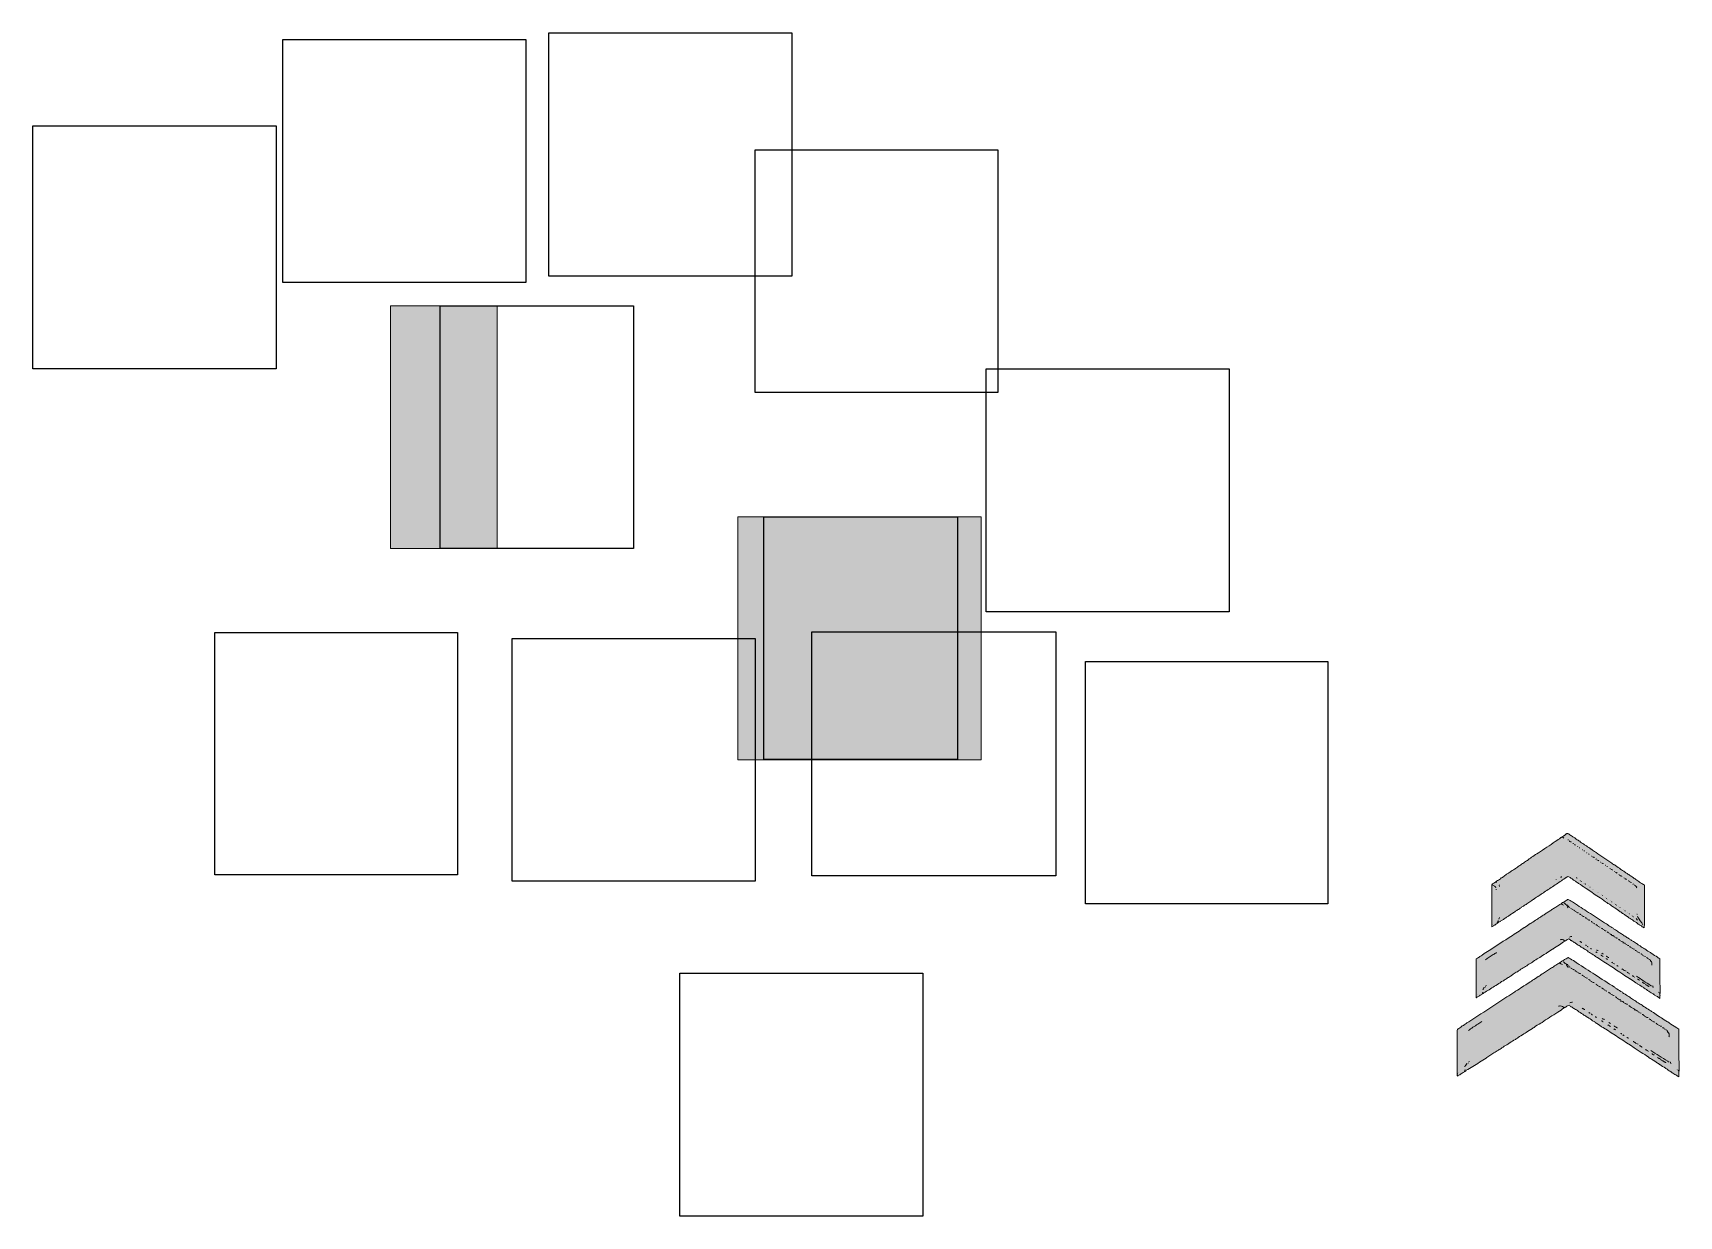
# Model space of a CAD drawing. Header units: inches. Extents: x -17.7 to 63.6, y -44.9 to 13.5.
import ezdxf

# ---------------------------------------------------------------- set-up
doc = ezdxf.new("R2010")
doc.units = ezdxf.units.IN
doc.header["$MEASUREMENT"] = 0
doc.layers.add('Capa 1', color=7, linetype='Continuous')
picture_1 = doc.add_image_def('image1.png', size_in_pixel=(1440, 1439))
picture_2 = doc.add_image_def('image2.png', size_in_pixel=(600, 600))
picture_3 = doc.add_image_def('image3.png', size_in_pixel=(1440, 1440))
picture_4 = doc.add_image_def('image4.png', size_in_pixel=(1440, 1439))
picture_5 = doc.add_image_def('image5.png', size_in_pixel=(1440, 1439))
picture_6 = doc.add_image_def('image6.png', size_in_pixel=(1440, 1440))
picture_7 = doc.add_image_def('image7.png', size_in_pixel=(1440, 1440))
picture_8 = doc.add_image_def('image8.png', size_in_pixel=(1440, 1439))
picture_9 = doc.add_image_def('image9.png', size_in_pixel=(1440, 1440))
picture_10 = doc.add_image_def('image10.png', size_in_pixel=(720, 721))
picture_11 = doc.add_image_def('image11.png', size_in_pixel=(574, 720))
picture_12 = doc.add_image_def('image12.png', size_in_pixel=(573, 720))

# ---------------------------------------------------------------- blocks, each defined once
blk = doc.blocks.new('block 2')
at = {"layer": 'Capa 1', "true_color": 0x06070b}
h = blk.add_hatch(color=178, dxfattribs=at)
h.dxf.hatch_style = 2
h.paths.add_polyline_path([(29.153, -22.431), (17.153, -22.431), (17.153, -10.431), (29.153, -10.431)])
at = {"layer": 'Capa 1', "lineweight": 0}
blk.add_lwpolyline([(29.153, -22.431), (17.153, -22.431), (17.153, -10.431), (29.153, -10.431), (29.153, -22.431)], dxfattribs=at)
at = {"layer": 'Capa 1'}
image = blk.add_image(picture_11, insert=(18.434, -22.407), size_in_units=(9.548, 11.977), dxfattribs=at)
blk = doc.blocks.new('block 3')
at = {"layer": 'Capa 1', "true_color": 0x050608}
h = blk.add_hatch(color=178, dxfattribs=at)
h.dxf.hatch_style = 2
h.paths.add_polyline_path([(5.264, -12), (0, -12), (0, -0.014), (5.264, -0.014)])
at = {"layer": 'Capa 1', "lineweight": 0}
blk.add_lwpolyline([(5.264, -12), (0, -12), (0, -0.014), (5.264, -0.014), (5.264, -12)], dxfattribs=at)
at = {"layer": 'Capa 1'}
image = blk.add_image(picture_12, insert=(2.458, -11.998), size_in_units=(9.538, 11.984), dxfattribs=at)

msp = doc.modelspace()

# ---------------------------------------------------------------- hatches: boundary and pattern name
at = {"layer": 'Capa 1', "true_color": 0xb338f4}
h = msp.add_hatch(color=200, dxfattribs=at)
h.dxf.hatch_style = 2
edge = h.paths.add_edge_path()
edge.add_spline(control_points=[(54.364, -30.592), (54.366, -30.597), (54.368, -30.602), (54.37, -30.606), (54.37, -30.626), (54.37, -30.646), (54.37, -30.672), (54.412, -30.644), (54.448, -30.619), (54.483, -30.595), (54.49, -30.591), (54.496, -30.587), (54.503, -30.582), (54.503, -30.582), (54.503, -30.582), (54.503, -30.583), (54.509, -30.582), (54.514, -30.582), (54.52, -30.582), (54.527, -30.574), (54.534, -30.567), (54.542, -30.559), (54.542, -30.559), (54.542, -30.559), (54.542, -30.559), (54.548, -30.555), (54.554, -30.551), (54.561, -30.546), (54.579, -30.537), (54.596, -30.528), (54.614, -30.519), (54.613, -30.516), (54.614, -30.513), (54.616, -30.511), (54.63, -30.484), (54.632, -30.455), (54.641, -30.428), (54.632, -30.455), (54.63, -30.484), (54.616, -30.511), (54.643, -30.498), (54.678, -30.489), (54.675, -30.462), (54.675, -30.434), (54.675, -30.406), (54.675, -30.378), (54.675, -30.406), (54.675, -30.434), (54.675, -30.462), (54.714, -30.442), (54.753, -30.422), (54.792, -30.402), (54.823, -30.374), (54.862, -30.35), (54.905, -30.329), (54.957, -30.293), (54.999, -30.252), (55.061, -30.222), (55.099, -30.19), (55.144, -30.162), (55.193, -30.137), (55.24, -30.107), (55.271, -30.067), (55.33, -30.042), (55.374, -30.006), (55.426, -29.975), (55.481, -29.945), (55.52, -29.918), (55.56, -29.89), (55.599, -29.863), (55.656, -29.826), (55.712, -29.79), (55.769, -29.754), (55.808, -29.726), (55.847, -29.699), (55.885, -29.671), (55.943, -29.635), (56, -29.598), (56.057, -29.562), (56.088, -29.542), (56.119, -29.522), (56.15, -29.502), (56.198, -29.449), (56.275, -29.411), (56.346, -29.371), (56.363, -29.351), (56.389, -29.335), (56.419, -29.323), (56.476, -29.266), (56.555, -29.223), (56.634, -29.179), (56.645, -29.163), (56.665, -29.152), (56.688, -29.143), (56.755, -29.084), (56.835, -29.034), (56.922, -28.988), (56.934, -28.98), (56.947, -28.971), (56.959, -28.963), (57.032, -28.901), (57.116, -28.846), (57.21, -28.796), (57.216, -28.792), (57.222, -28.788), (57.228, -28.783), (57.311, -28.719), (57.398, -28.657), (57.499, -28.603), (57.659, -28.492), (57.82, -28.381), (57.981, -28.269), (57.981, -28.269), (57.981, -28.269), (57.981, -28.269), (57.989, -28.265), (57.996, -28.26), (58.004, -28.255), (58.009, -28.251), (58.014, -28.248), (58.019, -28.244), (58.034, -28.236), (58.048, -28.227), (58.063, -28.219), (58.063, -28.219), (58.063, -28.219), (58.063, -28.219), (58.08, -28.208), (58.098, -28.197), (58.116, -28.186), (58.177, -28.169), (58.168, -28.219), (58.207, -28.222), (58.207, -28.222), (58.207, -28.222), (58.207, -28.222), (58.22, -28.23), (58.233, -28.238), (58.246, -28.246), (58.284, -28.273), (58.323, -28.3), (58.362, -28.327), (58.363, -28.331), (58.364, -28.334), (58.364, -28.338), (58.409, -28.367), (58.455, -28.395), (58.5, -28.424), (58.551, -28.459), (58.601, -28.494), (58.652, -28.53), (58.695, -28.551), (58.734, -28.575), (58.764, -28.604), (58.817, -28.64), (58.869, -28.675), (58.922, -28.711), (58.926, -28.712), (58.929, -28.713), (58.929, -28.716), (58.929, -28.716), (58.927, -28.719), (58.927, -28.719), (58.975, -28.73), (58.992, -28.76), (59.021, -28.783), (59.236, -28.91), (59.422, -29.054), (59.627, -29.186), (59.75, -29.266), (59.868, -29.349), (59.987, -29.431), (60.019, -29.453), (60.061, -29.47), (60.075, -29.5), (60.088, -29.509), (60.102, -29.518), (60.115, -29.526), (60.194, -29.568), (60.266, -29.614), (60.323, -29.668), (60.343, -29.681), (60.362, -29.693), (60.382, -29.705), (60.472, -29.75), (60.534, -29.81), (60.613, -29.861), (60.632, -29.874), (60.651, -29.886), (60.67, -29.898), (60.721, -29.934), (60.772, -29.97), (60.824, -30.006), (60.828, -30.006), (60.83, -30.007), (60.83, -30.01), (60.83, -30.01), (60.831, -30.013), (60.831, -30.013), (60.831, -30.013), (60.826, -30.014), (60.826, -30.014), (60.842, -30.013), (60.848, -30.018), (60.847, -30.027), (60.847, -30.027), (60.851, -30.027), (60.851, -30.027), (60.91, -30.046), (60.938, -30.084), (60.979, -30.114), (61.036, -30.146), (61.099, -30.174), (61.132, -30.219), (61.17, -30.244), (61.208, -30.268), (61.246, -30.293), (61.3, -30.318), (61.345, -30.349), (61.38, -30.386), (61.424, -30.412), (61.468, -30.438), (61.513, -30.464), (61.527, -30.479), (61.542, -30.494), (61.557, -30.508), (61.585, -30.525), (61.614, -30.542), (61.642, -30.559), (61.643, -30.563), (61.645, -30.567), (61.646, -30.571), (61.729, -30.601), (61.774, -30.655), (61.841, -30.695), (61.846, -30.696), (61.848, -30.698), (61.848, -30.701), (61.861, -30.708), (61.875, -30.714), (61.895, -30.725), (61.895, -30.695), (61.895, -30.669), (61.895, -30.644), (61.889, -30.641), (61.882, -30.638), (61.876, -30.635), (61.882, -30.638), (61.889, -30.641), (61.895, -30.644), (61.897, -30.623), (61.898, -30.602), (61.9, -30.581), (61.899, -30.563), (61.897, -30.546), (61.896, -30.528), (61.896, -29.891), (61.896, -29.254), (61.896, -28.618), (61.87, -28.598), (61.845, -28.578), (61.819, -28.558), (61.748, -28.517), (61.674, -28.478), (61.623, -28.425), (61.587, -28.409), (61.556, -28.39), (61.531, -28.366), (61.46, -28.333), (61.411, -28.288), (61.356, -28.245), (61.319, -28.222), (61.282, -28.198), (61.245, -28.175), (61.192, -28.138), (61.139, -28.101), (61.086, -28.064), (61.034, -28.038), (60.984, -28.011), (60.954, -27.972), (60.908, -27.943), (60.863, -27.914), (60.817, -27.884), (60.754, -27.857), (60.718, -27.814), (60.667, -27.779), (60.628, -27.755), (60.589, -27.73), (60.551, -27.706), (60.506, -27.674), (60.462, -27.643), (60.417, -27.611), (60.41, -27.607), (60.403, -27.602), (60.396, -27.598), (60.391, -27.594), (60.385, -27.591), (60.379, -27.587), (60.344, -27.569), (60.308, -27.551), (60.286, -27.526), (60.026, -27.352), (59.764, -27.18), (59.514, -27), (59.508, -26.996), (59.501, -26.992), (59.495, -26.987), (59.411, -26.948), (59.353, -26.893), (59.284, -26.844), (59.277, -26.84), (59.27, -26.835), (59.263, -26.831), (59.263, -26.831), (59.264, -26.831), (59.264, -26.831), (59.245, -26.819), (59.226, -26.807), (59.207, -26.795), (59.13, -26.743), (59.053, -26.691), (58.976, -26.639), (58.943, -26.63), (58.935, -26.607), (58.914, -26.592), (58.841, -26.546), (58.757, -26.507), (58.705, -26.449), (58.679, -26.433), (58.654, -26.416), (58.629, -26.4), (58.565, -26.364), (58.499, -26.33), (58.457, -26.283), (58.419, -26.258), (58.381, -26.233), (58.342, -26.208), (58.277, -26.181), (58.238, -26.139), (58.189, -26.102), (58.172, -26.093), (58.156, -26.084), (58.139, -26.075), (58.139, -26.075), (58.139, -26.075), (58.139, -26.075), (58.125, -26.056), (58.106, -26.049), (58.075, -26.063), (58.064, -26.071), (58.052, -26.08), (58.04, -26.088), (58.018, -26.115), (57.967, -26.128), (57.952, -26.159), (57.952, -26.159), (57.952, -26.159), (57.952, -26.159), (57.942, -26.166), (57.931, -26.173), (57.921, -26.181), (57.888, -26.198), (57.848, -26.212), (57.841, -26.242), (57.869, -26.259), (57.898, -26.274), (57.926, -26.29), (57.898, -26.274), (57.869, -26.259), (57.841, -26.242), (57.823, -26.248), (57.805, -26.253), (57.788, -26.258), (57.782, -26.261), (57.777, -26.264), (57.772, -26.268), (57.7, -26.342), (57.591, -26.396), (57.5, -26.459), (57.227, -26.649), (56.946, -26.834), (56.666, -27.02), (56.576, -27.08), (56.475, -27.137), (56.39, -27.196), (56.313, -27.25), (56.234, -27.306), (56.155, -27.36), (56.145, -27.388), (56.111, -27.403), (56.078, -27.418), (56.017, -27.461), (55.956, -27.503), (55.895, -27.546), (55.895, -27.546), (55.894, -27.545), (55.894, -27.545), (55.893, -27.548), (55.891, -27.549), (55.887, -27.55), (55.855, -27.57), (55.824, -27.59), (55.792, -27.61), (55.74, -27.646), (55.689, -27.682), (55.637, -27.718), (55.604, -27.742), (55.57, -27.766), (55.537, -27.79), (55.532, -27.794), (55.526, -27.798), (55.521, -27.803), (55.521, -27.803), (55.522, -27.802), (55.522, -27.802), (55.471, -27.834), (55.419, -27.866), (55.368, -27.897), (55.316, -27.933), (55.265, -27.969), (55.213, -28.005), (55.181, -28.033), (55.142, -28.057), (55.099, -28.079), (55.04, -28.118), (54.997, -28.166), (54.925, -28.197), (54.9, -28.222), (54.888, -28.255), (54.83, -28.259), (54.775, -28.307), (54.714, -28.352), (54.64, -28.389), (54.615, -28.409), (54.59, -28.429), (54.565, -28.449), (54.573, -28.462), (54.59, -28.46), (54.607, -28.46), (54.59, -28.46), (54.573, -28.462), (54.565, -28.449), (54.53, -28.473), (54.496, -28.496), (54.462, -28.52), (54.423, -28.541), (54.374, -28.556), (54.37, -28.594), (54.37, -28.594), (54.37, -28.594), (54.37, -28.594), (54.37, -28.613), (54.37, -28.633), (54.371, -28.653), (54.371, -28.665), (54.371, -28.677), (54.371, -28.689), (54.371, -29.32), (54.371, -29.952), (54.37, -30.584), (54.368, -30.586), (54.366, -30.589), (54.364, -30.592)], knot_values=[0, 0, 0, 0, 1, 1, 1, 2, 2, 2, 3, 3, 3, 4, 4, 4, 5, 5, 5, 6, 6, 6, 7, 7, 7, 8, 8, 8, 9, 9, 9, 10, 10, 10, 11, 11, 11, 12, 12, 12, 13, 13, 13, 14, 14, 14, 15, 15, 15, 16, 16, 16, 17, 17, 17, 18, 18, 18, 19, 19, 19, 20, 20, 20, 21, 21, 21, 22, 22, 22, 23, 23, 23, 24, 24, 24, 25, 25, 25, 26, 26, 26, 27, 27, 27, 28, 28, 28, 29, 29, 29, 30, 30, 30, 31, 31, 31, 32, 32, 32, 33, 33, 33, 34, 34, 34, 35, 35, 35, 36, 36, 36, 37, 37, 37, 38, 38, 38, 39, 39, 39, 40, 40, 40, 41, 41, 41, 42, 42, 42, 43, 43, 43, 44, 44, 44, 45, 45, 45, 46, 46, 46, 47, 47, 47, 48, 48, 48, 49, 49, 49, 50, 50, 50, 51, 51, 51, 52, 52, 52, 53, 53, 53, 54, 54, 54, 55, 55, 55, 56, 56, 56, 57, 57, 57, 58, 58, 58, 59, 59, 59, 60, 60, 60, 61, 61, 61, 62, 62, 62, 63, 63, 63, 64, 64, 64, 65, 65, 65, 66, 66, 66, 67, 67, 67, 68, 68, 68, 69, 69, 69, 70, 70, 70, 71, 71, 71, 72, 72, 72, 73, 73, 73, 74, 74, 74, 75, 75, 75, 76, 76, 76, 77, 77, 77, 78, 78, 78, 79, 79, 79, 80, 80, 80, 81, 81, 81, 82, 82, 82, 83, 83, 83, 84, 84, 84, 85, 85, 85, 86, 86, 86, 87, 87, 87, 88, 88, 88, 89, 89, 89, 90, 90, 90, 91, 91, 91, 92, 92, 92, 93, 93, 93, 94, 94, 94, 95, 95, 95, 96, 96, 96, 97, 97, 97, 98, 98, 98, 99, 99, 99, 100, 100, 100, 101, 101, 101, 102, 102, 102, 103, 103, 103, 104, 104, 104, 105, 105, 105, 106, 106, 106, 107, 107, 107, 108, 108, 108, 109, 109, 109, 110, 110, 110, 111, 111, 111, 112, 112, 112, 113, 113, 113, 114, 114, 114, 115, 115, 115, 116, 116, 116, 117, 117, 117, 118, 118, 118, 119, 119, 119, 120, 120, 120, 121, 121, 121, 122, 122, 122, 123, 123, 123, 124, 124, 124, 125, 125, 125, 126, 126, 126, 127, 127, 127, 128, 128, 128, 129, 129, 129, 130, 130, 130, 131, 131, 131, 132, 132, 132, 133, 133, 133, 134, 134, 134, 135, 135, 135, 136, 136, 136, 137, 137, 137, 138, 138, 138, 139, 139, 139, 140, 140, 140, 141, 141, 141, 142, 142, 142, 143, 143, 143, 144, 144, 144, 145, 145, 145, 146, 146, 146, 147, 147, 147, 148, 148, 148, 149, 149, 149, 150, 150, 150, 151, 151, 151, 152, 152, 152, 153, 153, 153, 154, 154, 154, 154], degree=3, periodic=1)
edge = h.paths.add_edge_path()
edge.add_spline(control_points=[(54.402, -30.567), (54.402, -30.567), (54.402, -30.568), (54.402, -30.568), (54.402, -30.568), (54.402, -30.567), (54.402, -30.567), (54.402, -30.567), (54.402, -30.567), (54.402, -30.567)], knot_values=[0, 0, 0, 0, 1, 1, 1, 2, 2, 2, 3, 3, 3, 3], degree=3, periodic=1)
edge = h.paths.add_edge_path()
edge.add_spline(control_points=[(54.582, -28.805), (54.583, -28.817), (54.583, -28.828), (54.583, -28.84), (54.583, -28.828), (54.583, -28.817), (54.582, -28.805)], knot_values=[0, 0, 0, 0, 1, 1, 1, 2, 2, 2, 2], degree=3, periodic=1)
edge = h.paths.add_edge_path()
edge.add_spline(control_points=[(54.507, -28.663), (54.535, -28.686), (54.553, -28.712), (54.565, -28.74), (54.553, -28.712), (54.535, -28.686), (54.507, -28.663)], knot_values=[0, 0, 0, 0, 1, 1, 1, 2, 2, 2, 2], degree=3, periodic=1)
edge = h.paths.add_edge_path()
edge.add_spline(control_points=[(54.751, -30.216), (54.751, -30.216), (54.751, -30.215), (54.751, -30.215), (54.748, -30.209), (54.748, -30.204), (54.749, -30.198), (54.748, -30.204), (54.748, -30.209), (54.751, -30.215), (54.751, -30.215), (54.751, -30.216), (54.751, -30.216)], knot_values=[0, 0, 0, 0, 1, 1, 1, 2, 2, 2, 3, 3, 3, 4, 4, 4, 4], degree=3, periodic=1)
edge = h.paths.add_edge_path()
edge.add_spline(control_points=[(54.713, -30.3), (54.713, -30.3), (54.713, -30.299), (54.713, -30.299), (54.711, -30.293), (54.71, -30.287), (54.711, -30.282), (54.71, -30.287), (54.711, -30.293), (54.713, -30.299), (54.713, -30.299), (54.713, -30.3), (54.713, -30.3)], knot_values=[0, 0, 0, 0, 1, 1, 1, 2, 2, 2, 3, 3, 3, 4, 4, 4, 4], degree=3, periodic=1)
edge = h.paths.add_edge_path()
edge.add_spline(control_points=[(54.672, -30.367), (54.672, -30.371), (54.673, -30.374), (54.674, -30.378), (54.674, -30.378), (54.674, -30.378), (54.674, -30.378), (54.673, -30.374), (54.672, -30.371), (54.672, -30.367)], knot_values=[0, 0, 0, 0, 1, 1, 1, 2, 2, 2, 3, 3, 3, 3], degree=3, periodic=1)
edge = h.paths.add_edge_path()
edge.add_spline(control_points=[(54.691, -30.337), (54.691, -30.337), (54.691, -30.336), (54.691, -30.336), (54.691, -30.336), (54.691, -30.337), (54.691, -30.337)], knot_values=[0, 0, 0, 0, 1, 1, 1, 2, 2, 2, 2], degree=3, periodic=1)
edge = h.paths.add_edge_path()
edge.add_spline(control_points=[(54.731, -30.247), (54.73, -30.25), (54.731, -30.254), (54.732, -30.258), (54.732, -30.258), (54.732, -30.258), (54.732, -30.258), (54.731, -30.254), (54.73, -30.25), (54.731, -30.247)], knot_values=[0, 0, 0, 0, 1, 1, 1, 2, 2, 2, 3, 3, 3, 3], degree=3, periodic=1)
edge = h.paths.add_edge_path()
edge.add_spline(control_points=[(54.739, -28.678), (54.739, -28.678), (54.739, -28.678), (54.739, -28.678), (54.728, -28.649), (54.732, -28.621), (54.738, -28.593), (54.732, -28.621), (54.728, -28.649), (54.739, -28.678)], knot_values=[0, 0, 0, 0, 1, 1, 1, 2, 2, 2, 3, 3, 3, 3], degree=3, periodic=1)
edge = h.paths.add_edge_path()
edge.add_spline(control_points=[(54.545, -30.549), (54.545, -30.549), (54.545, -30.549), (54.545, -30.549), (54.545, -30.549), (54.545, -30.549), (54.545, -30.549)], knot_values=[0, 0, 0, 0, 1, 1, 1, 2, 2, 2, 2], degree=3, periodic=1)
edge = h.paths.add_edge_path()
edge.add_spline(control_points=[(54.647, -30.414), (54.649, -30.409), (54.652, -30.405), (54.654, -30.401), (54.652, -30.405), (54.649, -30.409), (54.647, -30.414)], knot_values=[0, 0, 0, 0, 1, 1, 1, 2, 2, 2, 2], degree=3, periodic=1)
edge = h.paths.add_edge_path()
edge.add_spline(control_points=[(57.537, -28.349), (57.537, -28.346), (57.537, -28.343), (57.536, -28.34), (57.536, -28.34), (57.536, -28.34), (57.536, -28.34), (57.537, -28.343), (57.537, -28.346), (57.537, -28.349)], knot_values=[0, 0, 0, 0, 1, 1, 1, 2, 2, 2, 3, 3, 3, 3], degree=3, periodic=1)
edge = h.paths.add_edge_path()
edge.add_spline(control_points=[(57.751, -28.224), (57.764, -28.219), (57.777, -28.215), (57.79, -28.212), (57.803, -28.209), (57.815, -28.208), (57.827, -28.207), (57.815, -28.208), (57.803, -28.209), (57.79, -28.212), (57.777, -28.215), (57.764, -28.219), (57.751, -28.224)], knot_values=[0, 0, 0, 0, 1, 1, 1, 2, 2, 2, 3, 3, 3, 4, 4, 4, 4], degree=3, periodic=1)
edge = h.paths.add_edge_path()
edge.add_spline(control_points=[(58.123, -26.375), (58.123, -26.375), (58.123, -26.375), (58.123, -26.375), (58.133, -26.376), (58.141, -26.377), (58.148, -26.38), (58.141, -26.377), (58.133, -26.376), (58.123, -26.375)], knot_values=[0, 0, 0, 0, 1, 1, 1, 2, 2, 2, 3, 3, 3, 3], degree=3, periodic=1)
edge = h.paths.add_edge_path()
edge.add_spline(control_points=[(58.149, -26.38), (58.152, -26.381), (58.155, -26.383), (58.157, -26.384), (58.155, -26.383), (58.152, -26.381), (58.149, -26.38)], knot_values=[0, 0, 0, 0, 1, 1, 1, 2, 2, 2, 2], degree=3, periodic=1)
edge = h.paths.add_edge_path()
edge.add_spline(control_points=[(58.211, -26.447), (58.211, -26.447), (58.211, -26.448), (58.21, -26.448), (58.211, -26.448), (58.211, -26.447), (58.211, -26.447)], knot_values=[0, 0, 0, 0, 1, 1, 1, 2, 2, 2, 2], degree=3, periodic=1)
edge = h.paths.add_edge_path()
edge.add_spline(control_points=[(58.204, -26.429), (58.203, -26.429), (58.203, -26.429), (58.202, -26.429), (58.203, -26.429), (58.203, -26.429), (58.204, -26.429)], knot_values=[0, 0, 0, 0, 1, 1, 1, 2, 2, 2, 2], degree=3, periodic=1)
edge = h.paths.add_edge_path()
edge.add_spline(control_points=[(58.181, -26.423), (58.181, -26.423), (58.181, -26.423), (58.181, -26.423), (58.187, -26.423), (58.191, -26.424), (58.195, -26.426), (58.191, -26.424), (58.187, -26.423), (58.181, -26.423)], knot_values=[0, 0, 0, 0, 1, 1, 1, 2, 2, 2, 3, 3, 3, 3], degree=3, periodic=1)
edge = h.paths.add_edge_path()
edge.add_spline(control_points=[(58.196, -26.447), (58.2, -26.449), (58.204, -26.451), (58.209, -26.453), (58.209, -26.453), (58.209, -26.453), (58.209, -26.453), (58.227, -26.458), (58.244, -26.463), (58.262, -26.468), (58.279, -26.473), (58.286, -26.481), (58.287, -26.49), (58.286, -26.481), (58.279, -26.473), (58.262, -26.468), (58.259, -26.472), (58.258, -26.476), (58.259, -26.479), (58.258, -26.476), (58.259, -26.472), (58.262, -26.468), (58.244, -26.463), (58.227, -26.458), (58.209, -26.453), (58.204, -26.451), (58.2, -26.449), (58.196, -26.447), (58.193, -26.445), (58.19, -26.443), (58.188, -26.44), (58.19, -26.443), (58.193, -26.445), (58.196, -26.447)], knot_values=[0, 0, 0, 0, 1, 1, 1, 2, 2, 2, 3, 3, 3, 4, 4, 4, 5, 5, 5, 6, 6, 6, 7, 7, 7, 8, 8, 8, 9, 9, 9, 10, 10, 10, 11, 11, 11, 11], degree=3, periodic=1)
edge = h.paths.add_edge_path()
edge.add_spline(control_points=[(58.468, -26.615), (58.459, -26.615), (58.452, -26.614), (58.445, -26.611), (58.452, -26.614), (58.459, -26.615), (58.468, -26.615), (58.472, -26.615), (58.475, -26.616), (58.478, -26.617), (58.475, -26.616), (58.472, -26.615), (58.468, -26.615)], knot_values=[0, 0, 0, 0, 1, 1, 1, 2, 2, 2, 3, 3, 3, 4, 4, 4, 4], degree=3, periodic=1)
edge = h.paths.add_edge_path()
edge.add_spline(control_points=[(58.482, -26.618), (58.483, -26.618), (58.484, -26.618), (58.485, -26.619), (58.484, -26.618), (58.483, -26.618), (58.482, -26.618)], knot_values=[0, 0, 0, 0, 1, 1, 1, 2, 2, 2, 2], degree=3, periodic=1)
edge = h.paths.add_edge_path()
edge.add_spline(control_points=[(58.398, -26.563), (58.399, -26.564), (58.4, -26.565), (58.401, -26.566), (58.4, -26.565), (58.399, -26.564), (58.398, -26.563)], knot_values=[0, 0, 0, 0, 1, 1, 1, 2, 2, 2, 2], degree=3, periodic=1)
edge = h.paths.add_edge_path()
edge.add_spline(control_points=[(58.39, -26.558), (58.39, -26.558), (58.39, -26.558), (58.39, -26.558), (58.39, -26.558), (58.39, -26.558), (58.39, -26.558)], knot_values=[0, 0, 0, 0, 1, 1, 1, 2, 2, 2, 2], degree=3, periodic=1)
edge = h.paths.add_edge_path()
edge.add_spline(control_points=[(58.373, -26.555), (58.373, -26.555), (58.373, -26.555), (58.373, -26.555), (58.376, -26.555), (58.38, -26.556), (58.383, -26.556), (58.38, -26.556), (58.376, -26.555), (58.373, -26.555)], knot_values=[0, 0, 0, 0, 1, 1, 1, 2, 2, 2, 3, 3, 3, 3], degree=3, periodic=1)
edge = h.paths.add_edge_path()
edge.add_spline(control_points=[(61.512, -28.696), (61.525, -28.702), (61.53, -28.71), (61.532, -28.718), (61.53, -28.71), (61.525, -28.702), (61.512, -28.696), (61.493, -28.679), (61.474, -28.662), (61.455, -28.646), (61.474, -28.662), (61.493, -28.679), (61.512, -28.696)], knot_values=[0, 0, 0, 0, 1, 1, 1, 2, 2, 2, 3, 3, 3, 4, 4, 4, 4], degree=3, periodic=1)
edge = h.paths.add_edge_path()
edge.add_spline(control_points=[(61.53, -28.743), (61.512, -28.739), (61.51, -28.73), (61.508, -28.721), (61.51, -28.73), (61.512, -28.739), (61.53, -28.743), (61.53, -28.743), (61.53, -28.743), (61.53, -28.743)], knot_values=[0, 0, 0, 0, 1, 1, 1, 2, 2, 2, 3, 3, 3, 3], degree=3, periodic=1)
edge = h.paths.add_edge_path()
edge.add_spline(control_points=[(61.538, -30.058), (61.536, -30.053), (61.534, -30.049), (61.532, -30.044), (61.534, -30.049), (61.536, -30.053), (61.538, -30.058), (61.538, -30.058), (61.538, -30.058), (61.538, -30.058)], knot_values=[0, 0, 0, 0, 1, 1, 1, 2, 2, 2, 3, 3, 3, 3], degree=3, periodic=1)
edge = h.paths.add_edge_path()
edge.add_spline(control_points=[(61.53, -30.307), (61.529, -30.305), (61.528, -30.303), (61.527, -30.302), (61.528, -30.303), (61.529, -30.305), (61.53, -30.307)], knot_values=[0, 0, 0, 0, 1, 1, 1, 2, 2, 2, 2], degree=3, periodic=1)
edge = h.paths.add_edge_path()
edge.add_spline(control_points=[(58.526, -28.257), (58.526, -28.257), (58.526, -28.257), (58.526, -28.257), (58.55, -28.254), (58.566, -28.257), (58.571, -28.268), (58.566, -28.257), (58.55, -28.254), (58.526, -28.257)], knot_values=[0, 0, 0, 0, 1, 1, 1, 2, 2, 2, 3, 3, 3, 3], degree=3, periodic=1)
edge = h.paths.add_edge_path()
edge.add_spline(control_points=[(58.573, -28.281), (58.579, -28.281), (58.584, -28.283), (58.587, -28.285), (58.584, -28.283), (58.579, -28.281), (58.573, -28.281), (58.573, -28.281), (58.573, -28.281), (58.573, -28.281)], knot_values=[0, 0, 0, 0, 1, 1, 1, 2, 2, 2, 3, 3, 3, 3], degree=3, periodic=1)
edge = h.paths.add_edge_path()
edge.add_spline(control_points=[(58.704, -28.368), (58.704, -28.368), (58.704, -28.367), (58.704, -28.367), (58.704, -28.367), (58.704, -28.367), (58.704, -28.367), (58.704, -28.367), (58.704, -28.368), (58.704, -28.368)], knot_values=[0, 0, 0, 0, 1, 1, 1, 2, 2, 2, 3, 3, 3, 3], degree=3, periodic=1)
edge = h.paths.add_edge_path()
edge.add_spline(control_points=[(58.757, -28.4), (58.754, -28.4), (58.75, -28.401), (58.746, -28.401), (58.746, -28.401), (58.746, -28.401), (58.746, -28.401), (58.75, -28.401), (58.754, -28.4), (58.757, -28.4)], knot_values=[0, 0, 0, 0, 1, 1, 1, 2, 2, 2, 3, 3, 3, 3], degree=3, periodic=1)
edge = h.paths.add_edge_path()
edge.add_spline(control_points=[(58.784, -28.425), (58.789, -28.425), (58.792, -28.426), (58.795, -28.427), (58.792, -28.426), (58.789, -28.425), (58.784, -28.425), (58.784, -28.425), (58.784, -28.425), (58.784, -28.425)], knot_values=[0, 0, 0, 0, 1, 1, 1, 2, 2, 2, 3, 3, 3, 3], degree=3, periodic=1)
edge = h.paths.add_edge_path()
edge.add_spline(control_points=[(60.935, -29.887), (60.94, -29.887), (60.944, -29.888), (60.948, -29.89), (60.944, -29.888), (60.94, -29.887), (60.935, -29.887), (60.935, -29.887), (60.935, -29.887), (60.935, -29.887)], knot_values=[0, 0, 0, 0, 1, 1, 1, 2, 2, 2, 3, 3, 3, 3], degree=3, periodic=1)
edge = h.paths.add_edge_path()
edge.add_spline(control_points=[(61.146, -30.031), (61.153, -30.031), (61.157, -30.032), (61.161, -30.034), (61.157, -30.032), (61.153, -30.031), (61.146, -30.031), (61.146, -30.031), (61.146, -30.031), (61.146, -30.031)], knot_values=[0, 0, 0, 0, 1, 1, 1, 2, 2, 2, 3, 3, 3, 3], degree=3, periodic=1)
edge = h.paths.add_edge_path()
edge.add_spline(control_points=[(60.071, -29.3), (60.076, -29.3), (60.08, -29.301), (60.083, -29.303), (60.08, -29.301), (60.076, -29.3), (60.071, -29.3), (60.071, -29.3), (60.071, -29.3), (60.071, -29.3)], knot_values=[0, 0, 0, 0, 1, 1, 1, 2, 2, 2, 3, 3, 3, 3], degree=3, periodic=1)
edge = h.paths.add_edge_path()
edge.add_spline(control_points=[(59.207, -28.713), (59.212, -28.713), (59.216, -28.714), (59.219, -28.715), (59.216, -28.714), (59.212, -28.713), (59.207, -28.713), (59.207, -28.713), (59.207, -28.713), (59.207, -28.713)], knot_values=[0, 0, 0, 0, 1, 1, 1, 2, 2, 2, 3, 3, 3, 3], degree=3, periodic=1)
edge = h.paths.add_edge_path()
edge.add_spline(control_points=[(58.995, -28.569), (59.001, -28.569), (59.006, -28.57), (59.01, -28.572), (59.006, -28.57), (59.001, -28.569), (58.995, -28.569), (58.995, -28.569), (58.995, -28.569), (58.995, -28.569)], knot_values=[0, 0, 0, 0, 1, 1, 1, 2, 2, 2, 3, 3, 3, 3], degree=3, periodic=1)
edge = h.paths.add_edge_path()
edge.add_spline(control_points=[(58.968, -28.544), (58.965, -28.544), (58.961, -28.545), (58.957, -28.545), (58.957, -28.545), (58.957, -28.545), (58.957, -28.545), (58.961, -28.545), (58.965, -28.544), (58.968, -28.544)], knot_values=[0, 0, 0, 0, 1, 1, 1, 2, 2, 2, 3, 3, 3, 3], degree=3, periodic=1)
edge = h.paths.add_edge_path()
edge.add_spline(control_points=[(59.127, -28.654), (59.127, -28.654), (59.127, -28.654), (59.127, -28.654), (59.127, -28.654), (59.127, -28.655), (59.127, -28.655), (59.127, -28.655), (59.127, -28.654), (59.127, -28.654)], knot_values=[0, 0, 0, 0, 1, 1, 1, 2, 2, 2, 3, 3, 3, 3], degree=3, periodic=1)
edge = h.paths.add_edge_path()
edge.add_spline(control_points=[(59.357, -28.81), (59.357, -28.81), (59.357, -28.81), (59.357, -28.81), (59.357, -28.81), (59.357, -28.811), (59.357, -28.811), (59.357, -28.811), (59.357, -28.81), (59.357, -28.81)], knot_values=[0, 0, 0, 0, 1, 1, 1, 2, 2, 2, 3, 3, 3, 3], degree=3, periodic=1)
edge = h.paths.add_edge_path()
edge.add_spline(control_points=[(59.41, -28.844), (59.407, -28.844), (59.403, -28.844), (59.399, -28.845), (59.399, -28.845), (59.399, -28.845), (59.399, -28.845), (59.403, -28.844), (59.407, -28.844), (59.41, -28.844)], knot_values=[0, 0, 0, 0, 1, 1, 1, 2, 2, 2, 3, 3, 3, 3], degree=3, periodic=1)
edge = h.paths.add_edge_path()
edge.add_spline(control_points=[(59.569, -28.954), (59.569, -28.954), (59.569, -28.954), (59.569, -28.954), (59.569, -28.954), (59.568, -28.955), (59.568, -28.955), (59.568, -28.955), (59.569, -28.954), (59.569, -28.954)], knot_values=[0, 0, 0, 0, 1, 1, 1, 2, 2, 2, 3, 3, 3, 3], degree=3, periodic=1)
edge = h.paths.add_edge_path()
edge.add_spline(control_points=[(59.621, -28.988), (59.618, -28.988), (59.614, -28.988), (59.61, -28.988), (59.61, -28.988), (59.61, -28.988), (59.61, -28.988), (59.614, -28.988), (59.618, -28.988), (59.621, -28.988)], knot_values=[0, 0, 0, 0, 1, 1, 1, 2, 2, 2, 3, 3, 3, 3], degree=3, periodic=1)
edge = h.paths.add_edge_path()
edge.add_spline(control_points=[(59.78, -29.098), (59.78, -29.098), (59.78, -29.098), (59.78, -29.098), (59.78, -29.098), (59.78, -29.099), (59.78, -29.099), (59.78, -29.099), (59.78, -29.098), (59.78, -29.098)], knot_values=[0, 0, 0, 0, 1, 1, 1, 2, 2, 2, 3, 3, 3, 3], degree=3, periodic=1)
edge = h.paths.add_edge_path()
edge.add_spline(control_points=[(59.832, -29.132), (59.829, -29.132), (59.825, -29.132), (59.821, -29.132), (59.821, -29.132), (59.821, -29.132), (59.821, -29.132), (59.825, -29.132), (59.829, -29.132), (59.832, -29.132)], knot_values=[0, 0, 0, 0, 1, 1, 1, 2, 2, 2, 3, 3, 3, 3], degree=3, periodic=1)
edge = h.paths.add_edge_path()
edge.add_spline(control_points=[(59.991, -29.242), (59.991, -29.242), (59.991, -29.242), (59.991, -29.242), (59.991, -29.242), (59.991, -29.243), (59.991, -29.243), (59.991, -29.243), (59.991, -29.242), (59.991, -29.242)], knot_values=[0, 0, 0, 0, 1, 1, 1, 2, 2, 2, 3, 3, 3, 3], degree=3, periodic=1)
edge = h.paths.add_edge_path()
edge.add_spline(control_points=[(60.044, -29.275), (60.04, -29.275), (60.037, -29.276), (60.033, -29.276), (60.033, -29.276), (60.033, -29.276), (60.033, -29.276), (60.037, -29.276), (60.04, -29.275), (60.044, -29.275)], knot_values=[0, 0, 0, 0, 1, 1, 1, 2, 2, 2, 3, 3, 3, 3], degree=3, periodic=1)
edge = h.paths.add_edge_path()
edge.add_spline(control_points=[(60.282, -29.444), (60.288, -29.444), (60.293, -29.445), (60.296, -29.447), (60.293, -29.445), (60.288, -29.444), (60.282, -29.444), (60.282, -29.444), (60.282, -29.444), (60.282, -29.444)], knot_values=[0, 0, 0, 0, 1, 1, 1, 2, 2, 2, 3, 3, 3, 3], degree=3, periodic=1)
edge = h.paths.add_edge_path()
edge.add_spline(control_points=[(60.202, -29.386), (60.202, -29.386), (60.202, -29.385), (60.202, -29.385), (60.202, -29.385), (60.202, -29.385), (60.202, -29.385), (60.202, -29.385), (60.202, -29.386), (60.202, -29.386)], knot_values=[0, 0, 0, 0, 1, 1, 1, 2, 2, 2, 3, 3, 3, 3], degree=3, periodic=1)
edge = h.paths.add_edge_path()
edge.add_spline(control_points=[(60.513, -29.6), (60.519, -29.6), (60.524, -29.601), (60.527, -29.603), (60.524, -29.601), (60.519, -29.6), (60.513, -29.6), (60.513, -29.6), (60.513, -29.6), (60.513, -29.6)], knot_values=[0, 0, 0, 0, 1, 1, 1, 2, 2, 2, 3, 3, 3, 3], degree=3, periodic=1)
edge = h.paths.add_edge_path()
edge.add_spline(control_points=[(60.485, -29.575), (60.482, -29.575), (60.479, -29.575), (60.475, -29.576), (60.475, -29.576), (60.475, -29.576), (60.475, -29.576), (60.479, -29.575), (60.482, -29.575), (60.485, -29.575)], knot_values=[0, 0, 0, 0, 1, 1, 1, 2, 2, 2, 3, 3, 3, 3], degree=3, periodic=1)
edge = h.paths.add_edge_path()
edge.add_spline(control_points=[(60.644, -29.685), (60.644, -29.685), (60.644, -29.685), (60.644, -29.685), (60.644, -29.685), (60.644, -29.686), (60.644, -29.686), (60.644, -29.686), (60.644, -29.685), (60.644, -29.685)], knot_values=[0, 0, 0, 0, 1, 1, 1, 2, 2, 2, 3, 3, 3, 3], degree=3, periodic=1)
edge = h.paths.add_edge_path()
edge.add_spline(control_points=[(60.697, -29.719), (60.693, -29.719), (60.69, -29.719), (60.686, -29.72), (60.686, -29.72), (60.686, -29.72), (60.686, -29.72), (60.69, -29.719), (60.693, -29.719), (60.697, -29.719)], knot_values=[0, 0, 0, 0, 1, 1, 1, 2, 2, 2, 3, 3, 3, 3], degree=3, periodic=1)
edge = h.paths.add_edge_path()
edge.add_spline(control_points=[(60.855, -29.829), (60.855, -29.829), (60.855, -29.829), (60.855, -29.829), (60.855, -29.829), (60.855, -29.83), (60.855, -29.83), (60.855, -29.83), (60.855, -29.829), (60.855, -29.829)], knot_values=[0, 0, 0, 0, 1, 1, 1, 2, 2, 2, 3, 3, 3, 3], degree=3, periodic=1)
edge = h.paths.add_edge_path()
edge.add_spline(control_points=[(60.908, -29.863), (60.905, -29.863), (60.901, -29.863), (60.897, -29.863), (60.897, -29.863), (60.897, -29.863), (60.897, -29.863), (60.901, -29.863), (60.905, -29.863), (60.908, -29.863)], knot_values=[0, 0, 0, 0, 1, 1, 1, 2, 2, 2, 3, 3, 3, 3], degree=3, periodic=1)
edge = h.paths.add_edge_path()
edge.add_spline(control_points=[(61.067, -29.973), (61.067, -29.973), (61.067, -29.973), (61.067, -29.973), (61.067, -29.973), (61.067, -29.974), (61.067, -29.974), (61.067, -29.974), (61.067, -29.973), (61.067, -29.973)], knot_values=[0, 0, 0, 0, 1, 1, 1, 2, 2, 2, 3, 3, 3, 3], degree=3, periodic=1)
edge = h.paths.add_edge_path()
edge.add_spline(control_points=[(61.119, -30.006), (61.116, -30.006), (61.112, -30.007), (61.108, -30.007), (61.108, -30.007), (61.108, -30.007), (61.108, -30.007), (61.112, -30.007), (61.116, -30.006), (61.119, -30.006)], knot_values=[0, 0, 0, 0, 1, 1, 1, 2, 2, 2, 3, 3, 3, 3], degree=3, periodic=1)
edge = h.paths.add_edge_path()
edge.add_spline(control_points=[(61.278, -30.116), (61.278, -30.116), (61.278, -30.116), (61.278, -30.116), (61.278, -30.116), (61.278, -30.117), (61.278, -30.117), (61.278, -30.117), (61.278, -30.116), (61.278, -30.116)], knot_values=[0, 0, 0, 0, 1, 1, 1, 2, 2, 2, 3, 3, 3, 3], degree=3, periodic=1)
edge = h.paths.add_edge_path()
edge.add_spline(control_points=[(61.331, -30.15), (61.327, -30.15), (61.324, -30.151), (61.32, -30.151), (61.32, -30.151), (61.32, -30.151), (61.32, -30.151), (61.324, -30.151), (61.327, -30.15), (61.331, -30.15)], knot_values=[0, 0, 0, 0, 1, 1, 1, 2, 2, 2, 3, 3, 3, 3], degree=3, periodic=1)
edge = h.paths.add_edge_path()
edge.add_spline(control_points=[(61.358, -30.175), (61.364, -30.175), (61.369, -30.176), (61.372, -30.178), (61.369, -30.176), (61.364, -30.175), (61.358, -30.175), (61.358, -30.175), (61.358, -30.175), (61.358, -30.175)], knot_values=[0, 0, 0, 0, 1, 1, 1, 2, 2, 2, 3, 3, 3, 3], degree=3, periodic=1)
edge = h.paths.add_edge_path()
edge.add_spline(control_points=[(61.491, -30.265), (61.491, -30.265), (61.491, -30.265), (61.491, -30.265), (61.505, -30.271), (61.514, -30.279), (61.513, -30.29), (61.514, -30.279), (61.505, -30.271), (61.491, -30.265)], knot_values=[0, 0, 0, 0, 1, 1, 1, 2, 2, 2, 3, 3, 3, 3], degree=3, periodic=1)
edge = h.paths.add_edge_path()
edge.add_spline(control_points=[(61.426, -28.617), (61.417, -28.616), (61.409, -28.615), (61.402, -28.613), (61.409, -28.615), (61.417, -28.616), (61.426, -28.617), (61.429, -28.617), (61.433, -28.617), (61.435, -28.618), (61.433, -28.617), (61.429, -28.617), (61.426, -28.617)], knot_values=[0, 0, 0, 0, 1, 1, 1, 2, 2, 2, 3, 3, 3, 4, 4, 4, 4], degree=3, periodic=1)
edge = h.paths.add_edge_path()
edge.add_spline(control_points=[(61.331, -28.556), (61.331, -28.556), (61.331, -28.556), (61.331, -28.556), (61.336, -28.557), (61.341, -28.558), (61.345, -28.559), (61.341, -28.558), (61.336, -28.557), (61.331, -28.556)], knot_values=[0, 0, 0, 0, 1, 1, 1, 2, 2, 2, 3, 3, 3, 3], degree=3, periodic=1)
edge = h.paths.add_edge_path()
edge.add_spline(control_points=[(61.352, -28.561), (61.352, -28.562), (61.353, -28.562), (61.354, -28.562), (61.353, -28.562), (61.352, -28.562), (61.352, -28.561)], knot_values=[0, 0, 0, 0, 1, 1, 1, 2, 2, 2, 2], degree=3, periodic=1)
edge = h.paths.add_edge_path()
edge.add_spline(control_points=[(61.22, -28.47), (61.197, -28.456), (61.174, -28.442), (61.151, -28.428), (61.174, -28.442), (61.197, -28.456), (61.22, -28.469), (61.237, -28.475), (61.244, -28.482), (61.245, -28.492), (61.244, -28.482), (61.237, -28.475), (61.22, -28.47)], knot_values=[0, 0, 0, 0, 1, 1, 1, 2, 2, 2, 3, 3, 3, 4, 4, 4, 4], degree=3, periodic=1)
edge = h.paths.add_edge_path()
edge.add_spline(control_points=[(61.1, -28.4), (61.1, -28.4), (61.1, -28.4), (61.1, -28.4), (61.108, -28.401), (61.115, -28.402), (61.121, -28.404), (61.115, -28.402), (61.108, -28.401), (61.1, -28.4)], knot_values=[0, 0, 0, 0, 1, 1, 1, 2, 2, 2, 3, 3, 3, 3], degree=3, periodic=1)
edge = h.paths.add_edge_path()
edge.add_spline(control_points=[(61.128, -28.407), (61.131, -28.408), (61.133, -28.41), (61.135, -28.411), (61.133, -28.41), (61.131, -28.408), (61.128, -28.407)], knot_values=[0, 0, 0, 0, 1, 1, 1, 2, 2, 2, 2], degree=3, periodic=1)
edge = h.paths.add_edge_path()
edge.add_spline(control_points=[(60.989, -28.314), (60.968, -28.311), (60.948, -28.305), (60.932, -28.297), (60.948, -28.305), (60.968, -28.311), (60.989, -28.314), (61.003, -28.318), (61.01, -28.324), (61.013, -28.331), (61.01, -28.324), (61.003, -28.318), (60.989, -28.314)], knot_values=[0, 0, 0, 0, 1, 1, 1, 2, 2, 2, 3, 3, 3, 4, 4, 4, 4], degree=3, periodic=1)
edge = h.paths.add_edge_path()
edge.add_spline(control_points=[(60.906, -28.26), (60.906, -28.26), (60.906, -28.26), (60.906, -28.26), (60.906, -28.26), (60.906, -28.26), (60.906, -28.26)], knot_values=[0, 0, 0, 0, 1, 1, 1, 2, 2, 2, 2], degree=3, periodic=1)
edge = h.paths.add_edge_path()
edge.add_spline(control_points=[(60.91, -28.262), (60.911, -28.262), (60.912, -28.263), (60.912, -28.263), (60.912, -28.263), (60.911, -28.262), (60.91, -28.262)], knot_values=[0, 0, 0, 0, 1, 1, 1, 2, 2, 2, 2], degree=3, periodic=1)
edge = h.paths.add_edge_path()
edge.add_spline(control_points=[(60.889, -28.257), (60.889, -28.257), (60.889, -28.257), (60.889, -28.257), (60.893, -28.257), (60.896, -28.257), (60.899, -28.258), (60.896, -28.257), (60.893, -28.257), (60.889, -28.257)], knot_values=[0, 0, 0, 0, 1, 1, 1, 2, 2, 2, 3, 3, 3, 3], degree=3, periodic=1)
edge = h.paths.add_edge_path()
edge.add_spline(control_points=[(60.759, -28.158), (60.724, -28.153), (60.698, -28.141), (60.677, -28.125), (60.698, -28.141), (60.724, -28.153), (60.759, -28.158), (60.776, -28.163), (60.783, -28.171), (60.784, -28.18), (60.783, -28.171), (60.776, -28.163), (60.759, -28.158)], knot_values=[0, 0, 0, 0, 1, 1, 1, 2, 2, 2, 3, 3, 3, 4, 4, 4, 4], degree=3, periodic=1)
edge = h.paths.add_edge_path()
edge.add_spline(control_points=[(60.639, -28.089), (60.639, -28.089), (60.639, -28.089), (60.639, -28.089), (60.644, -28.089), (60.649, -28.09), (60.652, -28.091), (60.649, -28.09), (60.644, -28.089), (60.639, -28.089)], knot_values=[0, 0, 0, 0, 1, 1, 1, 2, 2, 2, 3, 3, 3, 3], degree=3, periodic=1)
edge = h.paths.add_edge_path()
edge.add_spline(control_points=[(60.528, -28.002), (60.507, -27.999), (60.487, -27.994), (60.471, -27.985), (60.487, -27.994), (60.507, -27.999), (60.528, -28.002), (60.542, -28.006), (60.549, -28.012), (60.552, -28.019), (60.549, -28.012), (60.542, -28.006), (60.528, -28.002)], knot_values=[0, 0, 0, 0, 1, 1, 1, 2, 2, 2, 3, 3, 3, 4, 4, 4, 4], degree=3, periodic=1)
edge = h.paths.add_edge_path()
edge.add_spline(control_points=[(60.445, -27.949), (60.445, -27.949), (60.445, -27.949), (60.445, -27.949), (60.445, -27.949), (60.445, -27.949), (60.445, -27.949)], knot_values=[0, 0, 0, 0, 1, 1, 1, 2, 2, 2, 2], degree=3, periodic=1)
edge = h.paths.add_edge_path()
edge.add_spline(control_points=[(60.449, -27.95), (60.45, -27.951), (60.451, -27.951), (60.451, -27.951), (60.451, -27.951), (60.45, -27.951), (60.449, -27.95)], knot_values=[0, 0, 0, 0, 1, 1, 1, 2, 2, 2, 2], degree=3, periodic=1)
edge = h.paths.add_edge_path()
edge.add_spline(control_points=[(60.428, -27.945), (60.428, -27.945), (60.428, -27.945), (60.428, -27.945), (60.428, -27.945), (60.428, -27.945), (60.428, -27.945), (60.432, -27.945), (60.435, -27.946), (60.438, -27.946), (60.435, -27.946), (60.432, -27.945), (60.428, -27.945)], knot_values=[0, 0, 0, 0, 1, 1, 1, 2, 2, 2, 3, 3, 3, 4, 4, 4, 4], degree=3, periodic=1)
edge = h.paths.add_edge_path()
edge.add_spline(control_points=[(60.215, -27.793), (60.215, -27.793), (60.215, -27.793), (60.215, -27.793), (60.215, -27.793), (60.215, -27.793), (60.215, -27.793)], knot_values=[0, 0, 0, 0, 1, 1, 1, 2, 2, 2, 2], degree=3, periodic=1)
edge = h.paths.add_edge_path()
edge.add_spline(control_points=[(60.219, -27.795), (60.219, -27.795), (60.22, -27.795), (60.221, -27.796), (60.22, -27.795), (60.219, -27.795), (60.219, -27.795)], knot_values=[0, 0, 0, 0, 1, 1, 1, 2, 2, 2, 2], degree=3, periodic=1)
edge = h.paths.add_edge_path()
edge.add_spline(control_points=[(60.197, -27.789), (60.197, -27.789), (60.197, -27.789), (60.197, -27.789), (60.201, -27.79), (60.204, -27.79), (60.207, -27.791), (60.204, -27.79), (60.201, -27.79), (60.197, -27.789)], knot_values=[0, 0, 0, 0, 1, 1, 1, 2, 2, 2, 3, 3, 3, 3], degree=3, periodic=1)
edge = h.paths.add_edge_path()
edge.add_spline(control_points=[(60.062, -27.694), (60.053, -27.694), (60.046, -27.692), (60.039, -27.69), (60.046, -27.692), (60.053, -27.694), (60.062, -27.694), (60.066, -27.694), (60.069, -27.695), (60.072, -27.695), (60.069, -27.695), (60.066, -27.694), (60.062, -27.694)], knot_values=[0, 0, 0, 0, 1, 1, 1, 2, 2, 2, 3, 3, 3, 4, 4, 4, 4], degree=3, periodic=1)
edge = h.paths.add_edge_path()
edge.add_spline(control_points=[(60.072, -27.695), (60.075, -27.696), (60.077, -27.697), (60.079, -27.697), (60.077, -27.697), (60.075, -27.696), (60.072, -27.695)], knot_values=[0, 0, 0, 0, 1, 1, 1, 2, 2, 2, 2], degree=3, periodic=1)
edge = h.paths.add_edge_path()
edge.add_spline(control_points=[(59.988, -27.639), (59.989, -27.639), (59.989, -27.639), (59.99, -27.64), (59.989, -27.639), (59.989, -27.639), (59.988, -27.639)], knot_values=[0, 0, 0, 0, 1, 1, 1, 2, 2, 2, 2], degree=3, periodic=1)
edge = h.paths.add_edge_path()
edge.add_spline(control_points=[(59.967, -27.633), (59.967, -27.633), (59.967, -27.633), (59.967, -27.633), (59.971, -27.634), (59.974, -27.634), (59.977, -27.635), (59.974, -27.634), (59.971, -27.634), (59.967, -27.633)], knot_values=[0, 0, 0, 0, 1, 1, 1, 2, 2, 2, 3, 3, 3, 3], degree=3, periodic=1)
edge = h.paths.add_edge_path()
edge.add_spline(control_points=[(59.851, -27.55), (59.84, -27.549), (59.831, -27.547), (59.823, -27.544), (59.831, -27.547), (59.84, -27.549), (59.851, -27.55), (59.854, -27.55), (59.858, -27.551), (59.86, -27.551), (59.858, -27.551), (59.854, -27.55), (59.851, -27.55)], knot_values=[0, 0, 0, 0, 1, 1, 1, 2, 2, 2, 3, 3, 3, 4, 4, 4, 4], degree=3, periodic=1)
edge = h.paths.add_edge_path()
edge.add_spline(control_points=[(59.861, -27.552), (59.864, -27.552), (59.866, -27.553), (59.868, -27.554), (59.866, -27.553), (59.864, -27.552), (59.861, -27.552)], knot_values=[0, 0, 0, 0, 1, 1, 1, 2, 2, 2, 2], degree=3, periodic=1)
edge = h.paths.add_edge_path()
edge.add_spline(control_points=[(59.797, -27.529), (59.801, -27.532), (59.804, -27.534), (59.808, -27.536), (59.804, -27.534), (59.801, -27.532), (59.797, -27.529)], knot_values=[0, 0, 0, 0, 1, 1, 1, 2, 2, 2, 2], degree=3, periodic=1)
edge = h.paths.add_edge_path()
edge.add_spline(control_points=[(59.737, -27.478), (59.737, -27.478), (59.737, -27.478), (59.737, -27.478), (59.744, -27.478), (59.749, -27.479), (59.754, -27.481), (59.749, -27.479), (59.744, -27.478), (59.737, -27.478)], knot_values=[0, 0, 0, 0, 1, 1, 1, 2, 2, 2, 3, 3, 3, 3], degree=3, periodic=1)
edge = h.paths.add_edge_path()
edge.add_spline(control_points=[(59.763, -27.487), (59.763, -27.487), (59.763, -27.487), (59.763, -27.487), (59.763, -27.487), (59.763, -27.487), (59.763, -27.487)], knot_values=[0, 0, 0, 0, 1, 1, 1, 2, 2, 2, 2], degree=3, periodic=1)
edge = h.paths.add_edge_path()
edge.add_spline(control_points=[(59.626, -27.391), (59.596, -27.387), (59.572, -27.378), (59.553, -27.364), (59.572, -27.378), (59.596, -27.387), (59.626, -27.391), (59.639, -27.395), (59.646, -27.401), (59.649, -27.408), (59.646, -27.401), (59.639, -27.395), (59.626, -27.391)], knot_values=[0, 0, 0, 0, 1, 1, 1, 2, 2, 2, 3, 3, 3, 4, 4, 4, 4], degree=3, periodic=1)
edge = h.paths.add_edge_path()
edge.add_spline(control_points=[(59.506, -27.322), (59.506, -27.322), (59.506, -27.322), (59.506, -27.322), (59.513, -27.322), (59.519, -27.323), (59.523, -27.325), (59.519, -27.323), (59.513, -27.322), (59.506, -27.322)], knot_values=[0, 0, 0, 0, 1, 1, 1, 2, 2, 2, 3, 3, 3, 3], degree=3, periodic=1)
edge = h.paths.add_edge_path()
edge.add_spline(control_points=[(59.533, -27.331), (59.533, -27.331), (59.533, -27.331), (59.533, -27.331), (59.533, -27.331), (59.533, -27.331), (59.533, -27.331)], knot_values=[0, 0, 0, 0, 1, 1, 1, 2, 2, 2, 2], degree=3, periodic=1)
edge = h.paths.add_edge_path()
edge.add_spline(control_points=[(59.395, -27.235), (59.373, -27.232), (59.354, -27.227), (59.338, -27.218), (59.354, -27.227), (59.373, -27.232), (59.395, -27.235), (59.412, -27.24), (59.419, -27.248), (59.42, -27.257), (59.419, -27.248), (59.412, -27.24), (59.395, -27.235)], knot_values=[0, 0, 0, 0, 1, 1, 1, 2, 2, 2, 3, 3, 3, 4, 4, 4, 4], degree=3, periodic=1)
edge = h.paths.add_edge_path()
edge.add_spline(control_points=[(59.308, -27.18), (59.31, -27.181), (59.311, -27.181), (59.312, -27.182), (59.311, -27.181), (59.31, -27.181), (59.308, -27.18)], knot_values=[0, 0, 0, 0, 1, 1, 1, 2, 2, 2, 2], degree=3, periodic=1)
edge = h.paths.add_edge_path()
edge.add_spline(control_points=[(59.314, -27.182), (59.315, -27.183), (59.317, -27.184), (59.318, -27.184), (59.317, -27.184), (59.315, -27.183), (59.314, -27.182)], knot_values=[0, 0, 0, 0, 1, 1, 1, 2, 2, 2, 2], degree=3, periodic=1)
edge = h.paths.add_edge_path()
edge.add_spline(control_points=[(59.295, -27.178), (59.295, -27.178), (59.295, -27.178), (59.295, -27.178), (59.298, -27.178), (59.302, -27.179), (59.304, -27.179), (59.302, -27.179), (59.298, -27.178), (59.295, -27.178)], knot_values=[0, 0, 0, 0, 1, 1, 1, 2, 2, 2, 3, 3, 3, 3], degree=3, periodic=1)
edge = h.paths.add_edge_path()
edge.add_spline(control_points=[(59.186, -27.093), (59.188, -27.095), (59.189, -27.098), (59.189, -27.101), (59.189, -27.098), (59.188, -27.095), (59.186, -27.093)], knot_values=[0, 0, 0, 0, 1, 1, 1, 2, 2, 2, 2], degree=3, periodic=1)
edge = h.paths.add_edge_path()
edge.add_spline(control_points=[(59.159, -27.083), (59.154, -27.082), (59.149, -27.081), (59.145, -27.08), (59.149, -27.081), (59.154, -27.082), (59.159, -27.083), (59.163, -27.083), (59.166, -27.083), (59.169, -27.084), (59.166, -27.083), (59.163, -27.083), (59.159, -27.083)], knot_values=[0, 0, 0, 0, 1, 1, 1, 2, 2, 2, 3, 3, 3, 4, 4, 4, 4], degree=3, periodic=1)
edge = h.paths.add_edge_path()
edge.add_spline(control_points=[(59.118, -27.069), (59.12, -27.071), (59.123, -27.072), (59.126, -27.074), (59.123, -27.072), (59.12, -27.071), (59.118, -27.069)], knot_values=[0, 0, 0, 0, 1, 1, 1, 2, 2, 2, 2], degree=3, periodic=1)
edge = h.paths.add_edge_path()
edge.add_spline(control_points=[(59.045, -27.01), (59.045, -27.01), (59.045, -27.01), (59.045, -27.01), (59.051, -27.011), (59.056, -27.011), (59.06, -27.013), (59.056, -27.011), (59.051, -27.011), (59.045, -27.01)], knot_values=[0, 0, 0, 0, 1, 1, 1, 2, 2, 2, 3, 3, 3, 3], degree=3, periodic=1)
edge = h.paths.add_edge_path()
edge.add_spline(control_points=[(59.066, -27.015), (59.067, -27.016), (59.068, -27.016), (59.068, -27.016), (59.068, -27.016), (59.067, -27.016), (59.066, -27.015)], knot_values=[0, 0, 0, 0, 1, 1, 1, 2, 2, 2, 2], degree=3, periodic=1)
edge = h.paths.add_edge_path()
edge.add_spline(control_points=[(58.929, -26.927), (58.92, -26.927), (58.913, -26.925), (58.906, -26.923), (58.913, -26.925), (58.92, -26.927), (58.929, -26.927), (58.933, -26.927), (58.936, -26.928), (58.938, -26.928), (58.936, -26.928), (58.933, -26.927), (58.929, -26.927)], knot_values=[0, 0, 0, 0, 1, 1, 1, 2, 2, 2, 3, 3, 3, 4, 4, 4, 4], degree=3, periodic=1)
edge = h.paths.add_edge_path()
edge.add_spline(control_points=[(58.939, -26.928), (58.942, -26.929), (58.944, -26.93), (58.946, -26.93), (58.944, -26.93), (58.942, -26.929), (58.939, -26.928)], knot_values=[0, 0, 0, 0, 1, 1, 1, 2, 2, 2, 2], degree=3, periodic=1)
edge = h.paths.add_edge_path()
edge.add_spline(control_points=[(58.851, -26.87), (58.851, -26.87), (58.851, -26.87), (58.851, -26.87), (58.851, -26.87), (58.851, -26.87), (58.851, -26.87)], knot_values=[0, 0, 0, 0, 1, 1, 1, 2, 2, 2, 2], degree=3, periodic=1)
edge = h.paths.add_edge_path()
edge.add_spline(control_points=[(58.855, -26.872), (58.856, -26.872), (58.856, -26.872), (58.857, -26.873), (58.856, -26.872), (58.856, -26.872), (58.855, -26.872)], knot_values=[0, 0, 0, 0, 1, 1, 1, 2, 2, 2, 2], degree=3, periodic=1)
edge = h.paths.add_edge_path()
edge.add_spline(control_points=[(58.834, -26.866), (58.834, -26.866), (58.834, -26.866), (58.834, -26.866), (58.837, -26.867), (58.841, -26.867), (58.844, -26.868), (58.841, -26.867), (58.837, -26.867), (58.834, -26.866)], knot_values=[0, 0, 0, 0, 1, 1, 1, 2, 2, 2, 3, 3, 3, 3], degree=3, periodic=1)
edge = h.paths.add_edge_path()
edge.add_spline(control_points=[(58.698, -26.771), (58.689, -26.771), (58.682, -26.769), (58.676, -26.767), (58.682, -26.769), (58.689, -26.771), (58.698, -26.771), (58.702, -26.771), (58.705, -26.772), (58.708, -26.772), (58.705, -26.772), (58.702, -26.771), (58.698, -26.771)], knot_values=[0, 0, 0, 0, 1, 1, 1, 2, 2, 2, 3, 3, 3, 4, 4, 4, 4], degree=3, periodic=1)
edge = h.paths.add_edge_path()
edge.add_spline(control_points=[(58.916, -28.51), (58.916, -28.51), (58.916, -28.51), (58.916, -28.51), (58.916, -28.51), (58.915, -28.511), (58.915, -28.511), (58.915, -28.511), (58.916, -28.51), (58.916, -28.51)], knot_values=[0, 0, 0, 0, 1, 1, 1, 2, 2, 2, 3, 3, 3, 3], degree=3, periodic=1)
edge = h.paths.add_edge_path()
edge.add_spline(control_points=[(60.433, -29.541), (60.433, -29.541), (60.433, -29.541), (60.433, -29.541), (60.433, -29.541), (60.433, -29.542), (60.433, -29.542), (60.433, -29.542), (60.433, -29.541), (60.433, -29.541)], knot_values=[0, 0, 0, 0, 1, 1, 1, 2, 2, 2, 3, 3, 3, 3], degree=3, periodic=1)
edge = h.paths.add_edge_path()
edge.add_spline(control_points=[(61.512, -30.294), (61.516, -30.295), (61.519, -30.296), (61.521, -30.297), (61.519, -30.296), (61.516, -30.295), (61.512, -30.294), (61.512, -30.294), (61.512, -30.294), (61.512, -30.294)], knot_values=[0, 0, 0, 0, 1, 1, 1, 2, 2, 2, 3, 3, 3, 3], degree=3, periodic=1)
edge = h.paths.add_edge_path()
edge.add_spline(control_points=[(61.529, -30.313), (61.546, -30.321), (61.551, -30.331), (61.551, -30.343), (61.551, -30.331), (61.546, -30.321), (61.529, -30.313), (61.529, -30.313), (61.529, -30.313), (61.529, -30.313)], knot_values=[0, 0, 0, 0, 1, 1, 1, 2, 2, 2, 3, 3, 3, 3], degree=3, periodic=1)
edge = h.paths.add_edge_path()
edge.add_spline(control_points=[(61.558, -30.142), (61.558, -30.142), (61.558, -30.142), (61.558, -30.143), (61.558, -30.142), (61.558, -30.142), (61.558, -30.142), (61.558, -30.142), (61.558, -30.142), (61.558, -30.142)], knot_values=[0, 0, 0, 0, 1, 1, 1, 2, 2, 2, 3, 3, 3, 3], degree=3, periodic=1)
edge = h.paths.add_edge_path()
edge.add_spline(control_points=[(61.563, -30.15), (61.561, -30.149), (61.56, -30.147), (61.559, -30.146), (61.56, -30.147), (61.561, -30.149), (61.563, -30.15), (61.568, -30.163), (61.572, -30.176), (61.577, -30.19), (61.645, -30.32), (61.748, -30.442), (61.829, -30.569), (61.748, -30.442), (61.645, -30.32), (61.577, -30.19), (61.572, -30.176), (61.568, -30.163), (61.563, -30.15)], knot_values=[0, 0, 0, 0, 1, 1, 1, 2, 2, 2, 3, 3, 3, 4, 4, 4, 5, 5, 5, 6, 6, 6, 6], degree=3, periodic=1)
edge = h.paths.add_edge_path()
edge.add_spline(control_points=[(61.436, -28.618), (61.439, -28.619), (61.441, -28.619), (61.443, -28.62), (61.441, -28.619), (61.439, -28.619), (61.436, -28.618)], knot_values=[0, 0, 0, 0, 1, 1, 1, 2, 2, 2, 2], degree=3, periodic=1)
edge = h.paths.add_edge_path()
edge.add_spline(control_points=[(61.445, -28.621), (61.446, -28.622), (61.447, -28.623), (61.448, -28.623), (61.447, -28.623), (61.446, -28.622), (61.445, -28.621)], knot_values=[0, 0, 0, 0, 1, 1, 1, 2, 2, 2, 2], degree=3, periodic=1)
edge = h.paths.add_edge_path()
edge.add_spline(control_points=[(60.323, -27.869), (60.322, -27.859), (60.315, -27.851), (60.298, -27.846), (60.276, -27.843), (60.257, -27.838), (60.241, -27.829), (60.257, -27.838), (60.276, -27.843), (60.298, -27.846), (60.315, -27.851), (60.322, -27.859), (60.323, -27.869)], knot_values=[0, 0, 0, 0, 1, 1, 1, 2, 2, 2, 3, 3, 3, 4, 4, 4, 4], degree=3, periodic=1)
edge = h.paths.add_edge_path()
edge.add_spline(control_points=[(58.626, -26.717), (58.626, -26.717), (58.625, -26.716), (58.624, -26.716), (58.625, -26.716), (58.626, -26.717), (58.626, -26.717)], knot_values=[0, 0, 0, 0, 1, 1, 1, 2, 2, 2, 2], degree=3, periodic=1)
edge = h.paths.add_edge_path()
edge.add_spline(control_points=[(58.621, -26.714), (58.621, -26.714), (58.621, -26.714), (58.621, -26.714), (58.621, -26.714), (58.621, -26.714), (58.621, -26.714)], knot_values=[0, 0, 0, 0, 1, 1, 1, 2, 2, 2, 2], degree=3, periodic=1)
edge = h.paths.add_edge_path()
edge.add_spline(control_points=[(58.603, -26.711), (58.603, -26.711), (58.603, -26.711), (58.603, -26.711), (58.607, -26.711), (58.61, -26.711), (58.613, -26.712), (58.61, -26.711), (58.607, -26.711), (58.603, -26.711)], knot_values=[0, 0, 0, 0, 1, 1, 1, 2, 2, 2, 3, 3, 3, 3], degree=3, periodic=1)
edge = h.paths.add_edge_path()
edge.add_spline(control_points=[(58.496, -26.628), (58.497, -26.63), (58.497, -26.632), (58.498, -26.634), (58.497, -26.632), (58.497, -26.63), (58.496, -26.628)], knot_values=[0, 0, 0, 0, 1, 1, 1, 2, 2, 2, 2], degree=3, periodic=1)
edge = h.paths.add_edge_path()
edge.add_spline(control_points=[(58.267, -26.491), (58.264, -26.489), (58.261, -26.486), (58.26, -26.483), (58.261, -26.486), (58.264, -26.489), (58.267, -26.491)], knot_values=[0, 0, 0, 0, 1, 1, 1, 2, 2, 2, 2], degree=3, periodic=1)
edge = h.paths.add_edge_path()
edge.add_spline(control_points=[(54.479, -28.643), (54.463, -28.633), (54.446, -28.623), (54.425, -28.614), (54.446, -28.623), (54.463, -28.633), (54.479, -28.643)], knot_values=[0, 0, 0, 0, 1, 1, 1, 2, 2, 2, 2], degree=3, periodic=1)
edge = h.paths.add_edge_path()
edge.add_spline(control_points=[(54.394, -28.602), (54.391, -28.601), (54.389, -28.6), (54.386, -28.599), (54.389, -28.6), (54.391, -28.601), (54.394, -28.602)], knot_values=[0, 0, 0, 0, 1, 1, 1, 2, 2, 2, 2], degree=3, periodic=1)
at = {"layer": 'Capa 1', "true_color": 0x951cea}
h = msp.add_hatch(color=202, dxfattribs=at)
h.dxf.hatch_style = 2
edge = h.paths.add_edge_path()
edge.add_spline(control_points=[(62.667, -32.25), (62.63, -32.235), (62.599, -32.217), (62.575, -32.194), (62.553, -32.19), (62.554, -32.177), (62.547, -32.167), (62.451, -32.111), (62.345, -32.06), (62.274, -31.989), (62.25, -31.975), (62.226, -31.96), (62.202, -31.945), (62.106, -31.896), (62.023, -31.841), (61.951, -31.78), (61.92, -31.761), (61.889, -31.742), (61.859, -31.723), (61.764, -31.682), (61.705, -31.621), (61.627, -31.571), (61.588, -31.548), (61.55, -31.524), (61.511, -31.5), (61.442, -31.454), (61.372, -31.407), (61.302, -31.361), (61.244, -31.335), (61.194, -31.303), (61.159, -31.264), (61.099, -31.237), (61.051, -31.203), (61.004, -31.168), (60.926, -31.134), (60.878, -31.083), (60.814, -31.042), (60.757, -31.012), (60.699, -30.983), (60.659, -30.944), (60.596, -30.903), (60.533, -30.861), (60.47, -30.82), (60.417, -30.8), (60.379, -30.773), (60.353, -30.739), (60.276, -30.692), (60.199, -30.645), (60.122, -30.598), (60.091, -30.575), (60.06, -30.553), (60.029, -30.53), (59.763, -30.358), (59.497, -30.187), (59.231, -30.015), (58.986, -29.858), (58.742, -29.7), (58.497, -29.543), (58.463, -29.522), (58.428, -29.501), (58.407, -29.473), (58.329, -29.427), (58.251, -29.382), (58.173, -29.336), (58.113, -29.287), (58.101, -29.347), (58.065, -29.354), (58.069, -29.356), (58.07, -29.36), (58.069, -29.363), (58.024, -29.372), (57.995, -29.393), (57.969, -29.415), (57.969, -29.415), (57.969, -29.415), (57.969, -29.415), (57.947, -29.428), (57.925, -29.441), (57.902, -29.454), (57.889, -29.46), (57.875, -29.467), (57.861, -29.473), (57.835, -29.495), (57.809, -29.517), (57.783, -29.539), (57.821, -29.558), (57.859, -29.577), (57.898, -29.596), (57.859, -29.577), (57.821, -29.558), (57.783, -29.539), (57.761, -29.549), (57.74, -29.559), (57.718, -29.569), (57.656, -29.611), (57.593, -29.652), (57.531, -29.694), (57.477, -29.727), (57.423, -29.761), (57.37, -29.794), (57.315, -29.83), (57.276, -29.875), (57.207, -29.903), (57.154, -29.936), (57.101, -29.968), (57.048, -30.001), (57.02, -30.042), (56.961, -30.067), (56.91, -30.096), (56.832, -30.147), (56.754, -30.198), (56.676, -30.25), (56.652, -30.272), (56.622, -30.291), (56.584, -30.305), (56.507, -30.365), (56.425, -30.424), (56.328, -30.473), (56.328, -30.473), (56.33, -30.472), (56.33, -30.472), (56.322, -30.477), (56.314, -30.481), (56.306, -30.486), (56.291, -30.495), (56.277, -30.505), (56.262, -30.514), (56.179, -30.581), (56.085, -30.641), (55.981, -30.697), (55.972, -30.705), (55.963, -30.713), (55.953, -30.722), (55.846, -30.791), (55.739, -30.86), (55.631, -30.929), (55.521, -31.002), (55.41, -31.074), (55.3, -31.146), (54.971, -31.359), (54.641, -31.571), (54.315, -31.785), (54.209, -31.854), (54.107, -31.926), (53.99, -31.989), (53.982, -32.014), (53.952, -32.028), (53.92, -32.042), (53.895, -32.06), (53.871, -32.078), (53.847, -32.096), (53.78, -32.118), (53.758, -32.165), (53.702, -32.193), (53.66, -32.223), (53.584, -32.24), (53.595, -32.29), (53.596, -32.311), (53.598, -32.332), (53.599, -32.353), (53.598, -32.399), (53.595, -32.445), (53.595, -32.491), (53.594, -33.003), (53.593, -33.515), (53.592, -34.027), (53.593, -34.036), (53.593, -34.045), (53.593, -34.055), (53.595, -34.062), (53.597, -34.069), (53.599, -34.076), (53.606, -34.075), (53.611, -34.077), (53.616, -34.08), (53.616, -34.08), (53.616, -34.08), (53.616, -34.08), (53.611, -34.077), (53.606, -34.075), (53.599, -34.076), (53.599, -34.096), (53.599, -34.116), (53.599, -34.136), (53.601, -34.147), (53.602, -34.157), (53.603, -34.168), (53.623, -34.162), (53.622, -34.151), (53.622, -34.141), (53.622, -34.141), (53.622, -34.14), (53.622, -34.14), (53.684, -34.13), (53.719, -34.099), (53.758, -34.072), (53.758, -34.072), (53.758, -34.072), (53.758, -34.072), (53.785, -34.057), (53.813, -34.041), (53.84, -34.025), (53.859, -34.012), (53.877, -33.999), (53.896, -33.986), (53.899, -33.978), (53.902, -33.97), (53.904, -33.962), (53.902, -33.97), (53.899, -33.978), (53.896, -33.986), (53.928, -33.971), (53.969, -33.961), (53.966, -33.93), (54.055, -33.879), (54.147, -33.83), (54.232, -33.777), (54.415, -33.662), (54.595, -33.546), (54.777, -33.43), (54.822, -33.392), (54.877, -33.361), (54.936, -33.331), (54.991, -33.294), (55.046, -33.258), (55.101, -33.221), (55.161, -33.184), (55.222, -33.146), (55.283, -33.109), (55.33, -33.077), (55.378, -33.045), (55.425, -33.014), (55.485, -32.967), (55.557, -32.926), (55.63, -32.887), (55.671, -32.86), (55.711, -32.832), (55.751, -32.805), (55.818, -32.753), (55.897, -32.708), (55.978, -32.664), (56.009, -32.637), (56.047, -32.614), (56.091, -32.595), (56.152, -32.534), (56.24, -32.489), (56.325, -32.442), (56.355, -32.424), (56.385, -32.405), (56.416, -32.386), (56.49, -32.325), (56.575, -32.269), (56.673, -32.221), (56.688, -32.203), (56.712, -32.189), (56.741, -32.179), (56.824, -32.113), (56.915, -32.052), (57.019, -31.998), (57.035, -31.989), (57.05, -31.979), (57.065, -31.97), (57.155, -31.899), (57.254, -31.834), (57.368, -31.777), (57.375, -31.772), (57.382, -31.767), (57.389, -31.762), (57.493, -31.69), (57.592, -31.615), (57.713, -31.554), (57.799, -31.493), (57.885, -31.433), (57.971, -31.373), (57.939, -31.328), (57.881, -31.3), (57.815, -31.298), (57.881, -31.3), (57.939, -31.328), (57.971, -31.373), (57.986, -31.365), (58.001, -31.357), (58.016, -31.349), (58.023, -31.347), (58.03, -31.346), (58.037, -31.346), (58.04, -31.342), (58.041, -31.338), (58.042, -31.333), (58.049, -31.329), (58.056, -31.325), (58.063, -31.32), (58.067, -31.315), (58.072, -31.31), (58.076, -31.305), (58.076, -31.305), (58.076, -31.305), (58.076, -31.305), (58.072, -31.31), (58.067, -31.315), (58.063, -31.32), (58.07, -31.319), (58.078, -31.317), (58.085, -31.316), (58.084, -31.312), (58.085, -31.308), (58.087, -31.304), (58.087, -31.304), (58.083, -31.304), (58.08, -31.305), (58.08, -31.305), (58.087, -31.304), (58.087, -31.304), (58.102, -31.295), (58.116, -31.286), (58.131, -31.277), (58.209, -31.252), (58.209, -31.304), (58.246, -31.319), (58.247, -31.324), (58.248, -31.328), (58.25, -31.332), (58.265, -31.338), (58.28, -31.343), (58.296, -31.348), (58.342, -31.379), (58.388, -31.411), (58.434, -31.443), (58.494, -31.468), (58.54, -31.5), (58.574, -31.538), (58.651, -31.577), (58.722, -31.62), (58.783, -31.669), (58.829, -31.7), (58.876, -31.731), (58.923, -31.762), (59.003, -31.802), (59.071, -31.85), (59.131, -31.902), (59.176, -31.92), (59.215, -31.942), (59.244, -31.97), (59.327, -32.026), (59.427, -32.073), (59.483, -32.143), (59.499, -32.164), (59.558, -32.173), (59.587, -32.192), (60.005, -32.463), (60.42, -32.735), (60.836, -33.007), (60.839, -33.009), (60.839, -33.012), (60.84, -33.014), (60.947, -33.083), (61.053, -33.153), (61.16, -33.222), (61.17, -33.23), (61.18, -33.238), (61.19, -33.245), (61.291, -33.302), (61.391, -33.36), (61.469, -33.429), (61.499, -33.439), (61.522, -33.453), (61.538, -33.471), (61.543, -33.471), (61.546, -33.473), (61.546, -33.476), (61.546, -33.476), (61.549, -33.479), (61.549, -33.479), (61.645, -33.523), (61.71, -33.585), (61.793, -33.636), (61.823, -33.647), (61.848, -33.661), (61.862, -33.681), (61.868, -33.685), (61.874, -33.689), (61.881, -33.693), (61.881, -33.693), (61.884, -33.695), (61.884, -33.695), (61.96, -33.745), (62.037, -33.795), (62.113, -33.846), (62.113, -33.846), (62.116, -33.847), (62.116, -33.847), (62.122, -33.851), (62.128, -33.855), (62.134, -33.859), (62.181, -33.874), (62.2, -33.904), (62.231, -33.927), (62.276, -33.953), (62.322, -33.979), (62.367, -34.006), (62.371, -33.999), (62.374, -33.993), (62.375, -33.987), (62.374, -33.993), (62.371, -33.999), (62.367, -34.006), (62.385, -34.022), (62.402, -34.038), (62.42, -34.054), (62.473, -34.082), (62.525, -34.11), (62.578, -34.138), (62.578, -34.138), (62.578, -34.138), (62.578, -34.138), (62.578, -34.143), (62.578, -34.149), (62.577, -34.154), (62.585, -34.155), (62.592, -34.155), (62.599, -34.157), (62.62, -34.171), (62.64, -34.185), (62.667, -34.203), (62.667, -34.166), (62.667, -34.139), (62.667, -34.111), (62.668, -34.092), (62.669, -34.073), (62.67, -34.055), (62.669, -34.04), (62.669, -34.026), (62.668, -34.012), (62.668, -34.012), (62.668, -34.012), (62.668, -34.012), (62.667, -33.997), (62.666, -33.982), (62.665, -33.968), (62.665, -33.968), (62.67, -33.97), (62.67, -33.97), (62.666, -33.966), (62.666, -33.962), (62.671, -33.957), (62.672, -33.943), (62.672, -33.93), (62.673, -33.916), (62.672, -33.888), (62.67, -33.86), (62.67, -33.832), (62.669, -33.305), (62.668, -32.777), (62.667, -32.25)], knot_values=[0, 0, 0, 0, 1, 1, 1, 2, 2, 2, 3, 3, 3, 4, 4, 4, 5, 5, 5, 6, 6, 6, 7, 7, 7, 8, 8, 8, 9, 9, 9, 10, 10, 10, 11, 11, 11, 12, 12, 12, 13, 13, 13, 14, 14, 14, 15, 15, 15, 16, 16, 16, 17, 17, 17, 18, 18, 18, 19, 19, 19, 20, 20, 20, 21, 21, 21, 22, 22, 22, 23, 23, 23, 24, 24, 24, 25, 25, 25, 26, 26, 26, 27, 27, 27, 28, 28, 28, 29, 29, 29, 30, 30, 30, 31, 31, 31, 32, 32, 32, 33, 33, 33, 34, 34, 34, 35, 35, 35, 36, 36, 36, 37, 37, 37, 38, 38, 38, 39, 39, 39, 40, 40, 40, 41, 41, 41, 42, 42, 42, 43, 43, 43, 44, 44, 44, 45, 45, 45, 46, 46, 46, 47, 47, 47, 48, 48, 48, 49, 49, 49, 50, 50, 50, 51, 51, 51, 52, 52, 52, 53, 53, 53, 54, 54, 54, 55, 55, 55, 56, 56, 56, 57, 57, 57, 58, 58, 58, 59, 59, 59, 60, 60, 60, 61, 61, 61, 62, 62, 62, 63, 63, 63, 64, 64, 64, 65, 65, 65, 66, 66, 66, 67, 67, 67, 68, 68, 68, 69, 69, 69, 70, 70, 70, 71, 71, 71, 72, 72, 72, 73, 73, 73, 74, 74, 74, 75, 75, 75, 76, 76, 76, 77, 77, 77, 78, 78, 78, 79, 79, 79, 80, 80, 80, 81, 81, 81, 82, 82, 82, 83, 83, 83, 84, 84, 84, 85, 85, 85, 86, 86, 86, 87, 87, 87, 88, 88, 88, 89, 89, 89, 90, 90, 90, 91, 91, 91, 92, 92, 92, 93, 93, 93, 94, 94, 94, 95, 95, 95, 96, 96, 96, 97, 97, 97, 98, 98, 98, 99, 99, 99, 100, 100, 100, 101, 101, 101, 102, 102, 102, 103, 103, 103, 104, 104, 104, 105, 105, 105, 106, 106, 106, 107, 107, 107, 108, 108, 108, 109, 109, 109, 110, 110, 110, 111, 111, 111, 112, 112, 112, 113, 113, 113, 114, 114, 114, 115, 115, 115, 116, 116, 116, 117, 117, 117, 118, 118, 118, 119, 119, 119, 120, 120, 120, 121, 121, 121, 122, 122, 122, 123, 123, 123, 124, 124, 124, 125, 125, 125, 126, 126, 126, 127, 127, 127, 128, 128, 128, 129, 129, 129, 130, 130, 130, 131, 131, 131, 132, 132, 132, 133, 133, 133, 134, 134, 134, 135, 135, 135, 136, 136, 136, 137, 137, 137, 138, 138, 138, 139, 139, 139, 140, 140, 140, 141, 141, 141, 142, 142, 142, 143, 143, 143, 144, 144, 144, 145, 145, 145, 146, 146, 146, 147, 147, 147, 148, 148, 148, 149, 149, 149, 150, 150, 150, 151, 151, 151, 151], degree=3, periodic=1)
edge = h.paths.add_edge_path()
edge.add_spline(control_points=[(62.65, -33.952), (62.647, -33.934), (62.633, -33.919), (62.603, -33.908), (62.603, -33.908), (62.603, -33.908), (62.603, -33.908), (62.633, -33.919), (62.647, -33.934), (62.65, -33.952)], knot_values=[0, 0, 0, 0, 1, 1, 1, 2, 2, 2, 3, 3, 3, 3], degree=3, periodic=1)
edge = h.paths.add_edge_path()
edge.add_spline(control_points=[(62.113, -33.611), (62.113, -33.611), (62.113, -33.611), (62.113, -33.611), (62.113, -33.611), (62.113, -33.611), (62.113, -33.611), (62.105, -33.606), (62.098, -33.602), (62.09, -33.597), (62.09, -33.597), (62.09, -33.597), (62.09, -33.597), (62.098, -33.602), (62.105, -33.606), (62.113, -33.611), (62.123, -33.613), (62.13, -33.616), (62.134, -33.619), (62.13, -33.616), (62.123, -33.613), (62.113, -33.611)], knot_values=[0, 0, 0, 0, 1, 1, 1, 2, 2, 2, 3, 3, 3, 4, 4, 4, 5, 5, 5, 6, 6, 6, 7, 7, 7, 7], degree=3, periodic=1)
edge = h.paths.add_edge_path()
edge.add_spline(control_points=[(61.858, -33.444), (61.858, -33.444), (61.858, -33.444), (61.858, -33.444), (61.858, -33.444), (61.858, -33.444), (61.858, -33.444), (61.85, -33.44), (61.843, -33.435), (61.835, -33.43), (61.835, -33.43), (61.835, -33.43), (61.835, -33.43), (61.843, -33.435), (61.85, -33.44), (61.858, -33.444), (61.868, -33.446), (61.875, -33.449), (61.879, -33.453), (61.875, -33.449), (61.868, -33.446), (61.858, -33.444)], knot_values=[0, 0, 0, 0, 1, 1, 1, 2, 2, 2, 3, 3, 3, 4, 4, 4, 5, 5, 5, 6, 6, 6, 7, 7, 7, 7], degree=3, periodic=1)
edge = h.paths.add_edge_path()
edge.add_spline(control_points=[(61.812, -33.417), (61.812, -33.417), (61.812, -33.417), (61.812, -33.417), (61.82, -33.421), (61.827, -33.426), (61.835, -33.43), (61.835, -33.43), (61.835, -33.43), (61.835, -33.43), (61.827, -33.426), (61.82, -33.421), (61.812, -33.417)], knot_values=[0, 0, 0, 0, 1, 1, 1, 2, 2, 2, 3, 3, 3, 4, 4, 4, 4], degree=3, periodic=1)
edge = h.paths.add_edge_path()
edge.add_spline(control_points=[(61.896, -33.471), (61.911, -33.471), (61.92, -33.475), (61.925, -33.481), (61.92, -33.475), (61.911, -33.471), (61.896, -33.471)], knot_values=[0, 0, 0, 0, 1, 1, 1, 2, 2, 2, 2], degree=3, periodic=1)
edge = h.paths.add_edge_path()
edge.add_spline(control_points=[(61.929, -33.499), (61.932, -33.5), (61.935, -33.5), (61.938, -33.501), (61.935, -33.5), (61.932, -33.5), (61.929, -33.499), (61.929, -33.499), (61.929, -33.499), (61.929, -33.499)], knot_values=[0, 0, 0, 0, 1, 1, 1, 2, 2, 2, 3, 3, 3, 3], degree=3, periodic=1)
edge = h.paths.add_edge_path()
edge.add_spline(control_points=[(61.951, -33.514), (61.951, -33.514), (61.951, -33.514), (61.951, -33.514), (61.959, -33.514), (61.964, -33.515), (61.968, -33.518), (61.964, -33.515), (61.959, -33.514), (61.951, -33.514)], knot_values=[0, 0, 0, 0, 1, 1, 1, 2, 2, 2, 3, 3, 3, 3], degree=3, periodic=1)
edge = h.paths.add_edge_path()
edge.add_spline(control_points=[(61.974, -33.528), (61.974, -33.528), (61.974, -33.528), (61.974, -33.528), (61.978, -33.528), (61.981, -33.528), (61.983, -33.529), (61.981, -33.528), (61.978, -33.528), (61.974, -33.528)], knot_values=[0, 0, 0, 0, 1, 1, 1, 2, 2, 2, 3, 3, 3, 3], degree=3, periodic=1)
edge = h.paths.add_edge_path()
edge.add_spline(control_points=[(61.998, -33.542), (61.998, -33.542), (61.998, -33.542), (61.998, -33.542), (62.005, -33.546), (62.012, -33.551), (62.02, -33.556), (62.02, -33.556), (62.02, -33.556), (62.02, -33.556), (62.012, -33.551), (62.005, -33.546), (61.998, -33.542)], knot_values=[0, 0, 0, 0, 1, 1, 1, 2, 2, 2, 3, 3, 3, 4, 4, 4, 4], degree=3, periodic=1)
edge = h.paths.add_edge_path()
edge.add_spline(control_points=[(62.02, -33.556), (62.02, -33.556), (62.02, -33.556), (62.02, -33.556), (62.028, -33.56), (62.036, -33.565), (62.044, -33.57), (62.036, -33.565), (62.028, -33.56), (62.02, -33.556)], knot_values=[0, 0, 0, 0, 1, 1, 1, 2, 2, 2, 3, 3, 3, 3], degree=3, periodic=1)
edge = h.paths.add_edge_path()
edge.add_spline(control_points=[(62.044, -33.57), (62.044, -33.57), (62.044, -33.57), (62.044, -33.57), (62.051, -33.574), (62.059, -33.579), (62.067, -33.584), (62.067, -33.584), (62.067, -33.584), (62.067, -33.584), (62.059, -33.579), (62.051, -33.574), (62.044, -33.57)], knot_values=[0, 0, 0, 0, 1, 1, 1, 2, 2, 2, 3, 3, 3, 4, 4, 4, 4], degree=3, periodic=1)
edge = h.paths.add_edge_path()
edge.add_spline(control_points=[(62.067, -33.584), (62.067, -33.584), (62.067, -33.584), (62.067, -33.584), (62.067, -33.584), (62.067, -33.584), (62.067, -33.584), (62.067, -33.584), (62.067, -33.584), (62.067, -33.584)], knot_values=[0, 0, 0, 0, 1, 1, 1, 2, 2, 2, 3, 3, 3, 3], degree=3, periodic=1)
edge = h.paths.add_edge_path()
edge.add_spline(control_points=[(62.067, -33.584), (62.074, -33.588), (62.082, -33.593), (62.09, -33.597), (62.082, -33.593), (62.074, -33.588), (62.067, -33.584), (62.067, -33.584), (62.067, -33.584), (62.067, -33.584)], knot_values=[0, 0, 0, 0, 1, 1, 1, 2, 2, 2, 3, 3, 3, 3], degree=3, periodic=1)
edge = h.paths.add_edge_path()
edge.add_spline(control_points=[(61.517, -33.113), (61.744, -33.264), (61.97, -33.415), (62.208, -33.56), (62.208, -33.56), (62.208, -33.56), (62.208, -33.56), (61.97, -33.415), (61.744, -33.264), (61.517, -33.113)], knot_values=[0, 0, 0, 0, 1, 1, 1, 2, 2, 2, 3, 3, 3, 3], degree=3, periodic=1)
edge = h.paths.add_edge_path()
edge.add_spline(control_points=[(61.603, -33.278), (61.603, -33.278), (61.603, -33.278), (61.603, -33.278), (61.603, -33.278), (61.603, -33.278), (61.603, -33.278), (61.596, -33.273), (61.588, -33.269), (61.581, -33.264), (61.581, -33.264), (61.581, -33.264), (61.581, -33.264), (61.588, -33.269), (61.596, -33.273), (61.603, -33.278), (61.615, -33.28), (61.623, -33.283), (61.627, -33.288), (61.623, -33.283), (61.615, -33.28), (61.603, -33.278)], knot_values=[0, 0, 0, 0, 1, 1, 1, 2, 2, 2, 3, 3, 3, 4, 4, 4, 5, 5, 5, 6, 6, 6, 7, 7, 7, 7], degree=3, periodic=1)
edge = h.paths.add_edge_path()
edge.add_spline(control_points=[(61.326, -33.097), (61.326, -33.097), (61.326, -33.097), (61.326, -33.097), (61.326, -33.097), (61.326, -33.097), (61.326, -33.097), (61.318, -33.092), (61.31, -33.088), (61.303, -33.083), (61.303, -33.083), (61.303, -33.083), (61.303, -33.083), (61.303, -33.083), (61.303, -33.083), (61.303, -33.083), (61.31, -33.088), (61.318, -33.092), (61.326, -33.097), (61.337, -33.099), (61.345, -33.102), (61.349, -33.107), (61.345, -33.102), (61.337, -33.099), (61.326, -33.097)], knot_values=[0, 0, 0, 0, 1, 1, 1, 2, 2, 2, 3, 3, 3, 4, 4, 4, 5, 5, 5, 6, 6, 6, 7, 7, 7, 8, 8, 8, 8], degree=3, periodic=1)
edge = h.paths.add_edge_path()
edge.add_spline(control_points=[(61.071, -32.93), (61.071, -32.93), (61.071, -32.93), (61.071, -32.93), (61.071, -32.93), (61.071, -32.93), (61.071, -32.93), (61.063, -32.926), (61.056, -32.921), (61.048, -32.917), (61.048, -32.917), (61.048, -32.917), (61.048, -32.917), (61.048, -32.917), (61.048, -32.917), (61.048, -32.917), (61.056, -32.921), (61.063, -32.926), (61.071, -32.93), (61.08, -32.932), (61.086, -32.934), (61.09, -32.937), (61.086, -32.934), (61.08, -32.932), (61.071, -32.93)], knot_values=[0, 0, 0, 0, 1, 1, 1, 2, 2, 2, 3, 3, 3, 4, 4, 4, 5, 5, 5, 6, 6, 6, 7, 7, 7, 8, 8, 8, 8], degree=3, periodic=1)
edge = h.paths.add_edge_path()
edge.add_spline(control_points=[(60.816, -32.764), (60.816, -32.764), (60.816, -32.764), (60.816, -32.764), (60.816, -32.764), (60.816, -32.764), (60.816, -32.764), (60.809, -32.759), (60.801, -32.754), (60.793, -32.75), (60.793, -32.75), (60.793, -32.75), (60.793, -32.75), (60.793, -32.75), (60.793, -32.75), (60.793, -32.75), (60.801, -32.754), (60.809, -32.759), (60.816, -32.764), (60.825, -32.765), (60.831, -32.767), (60.836, -32.77), (60.839, -32.772), (60.841, -32.775), (60.842, -32.777), (60.841, -32.775), (60.839, -32.772), (60.836, -32.77), (60.831, -32.767), (60.825, -32.765), (60.816, -32.764)], knot_values=[0, 0, 0, 0, 1, 1, 1, 2, 2, 2, 3, 3, 3, 4, 4, 4, 5, 5, 5, 6, 6, 6, 7, 7, 7, 8, 8, 8, 9, 9, 9, 10, 10, 10, 10], degree=3, periodic=1)
edge = h.paths.add_edge_path()
edge.add_spline(control_points=[(60.562, -32.597), (60.562, -32.597), (60.562, -32.597), (60.562, -32.597), (60.562, -32.597), (60.562, -32.597), (60.562, -32.597), (60.554, -32.592), (60.546, -32.588), (60.539, -32.583), (60.539, -32.583), (60.539, -32.583), (60.539, -32.583), (60.546, -32.588), (60.554, -32.592), (60.562, -32.597), (60.57, -32.599), (60.577, -32.601), (60.581, -32.604), (60.584, -32.606), (60.586, -32.608), (60.587, -32.611), (60.586, -32.608), (60.584, -32.606), (60.581, -32.604), (60.577, -32.601), (60.57, -32.599), (60.562, -32.597)], knot_values=[0, 0, 0, 0, 1, 1, 1, 2, 2, 2, 3, 3, 3, 4, 4, 4, 5, 5, 5, 6, 6, 6, 7, 7, 7, 8, 8, 8, 9, 9, 9, 9], degree=3, periodic=1)
edge = h.paths.add_edge_path()
edge.add_spline(control_points=[(60.307, -32.43), (60.307, -32.43), (60.307, -32.43), (60.307, -32.43), (60.307, -32.43), (60.307, -32.43), (60.307, -32.43), (60.299, -32.426), (60.292, -32.421), (60.284, -32.417), (60.284, -32.417), (60.284, -32.417), (60.284, -32.417), (60.284, -32.417), (60.284, -32.417), (60.284, -32.417), (60.292, -32.421), (60.299, -32.426), (60.307, -32.43), (60.316, -32.432), (60.322, -32.434), (60.327, -32.437), (60.329, -32.439), (60.331, -32.441), (60.333, -32.444), (60.331, -32.441), (60.329, -32.439), (60.327, -32.437), (60.322, -32.434), (60.316, -32.432), (60.307, -32.43)], knot_values=[0, 0, 0, 0, 1, 1, 1, 2, 2, 2, 3, 3, 3, 4, 4, 4, 5, 5, 5, 6, 6, 6, 7, 7, 7, 8, 8, 8, 9, 9, 9, 10, 10, 10, 10], degree=3, periodic=1)
edge = h.paths.add_edge_path()
edge.add_spline(control_points=[(60.052, -32.264), (60.052, -32.264), (60.052, -32.264), (60.052, -32.264), (60.052, -32.264), (60.052, -32.264), (60.052, -32.264), (60.045, -32.259), (60.037, -32.255), (60.03, -32.25), (60.03, -32.25), (60.03, -32.25), (60.03, -32.25), (60.037, -32.255), (60.045, -32.259), (60.052, -32.264), (60.061, -32.265), (60.068, -32.267), (60.072, -32.27), (60.075, -32.272), (60.077, -32.275), (60.078, -32.277), (60.077, -32.275), (60.075, -32.272), (60.072, -32.27), (60.068, -32.267), (60.061, -32.265), (60.052, -32.264)], knot_values=[0, 0, 0, 0, 1, 1, 1, 2, 2, 2, 3, 3, 3, 4, 4, 4, 5, 5, 5, 6, 6, 6, 7, 7, 7, 8, 8, 8, 9, 9, 9, 9], degree=3, periodic=1)
edge = h.paths.add_edge_path()
edge.add_spline(control_points=[(59.775, -32.083), (59.775, -32.083), (59.775, -32.083), (59.775, -32.083), (59.775, -32.083), (59.775, -32.083), (59.775, -32.083), (59.767, -32.079), (59.759, -32.074), (59.752, -32.069), (59.752, -32.069), (59.752, -32.069), (59.752, -32.069), (59.752, -32.069), (59.752, -32.069), (59.752, -32.069), (59.759, -32.074), (59.767, -32.079), (59.775, -32.083), (59.783, -32.085), (59.79, -32.087), (59.794, -32.09), (59.797, -32.092), (59.799, -32.094), (59.8, -32.097), (59.799, -32.094), (59.797, -32.092), (59.794, -32.09), (59.79, -32.087), (59.783, -32.085), (59.775, -32.083)], knot_values=[0, 0, 0, 0, 1, 1, 1, 2, 2, 2, 3, 3, 3, 4, 4, 4, 5, 5, 5, 6, 6, 6, 7, 7, 7, 8, 8, 8, 9, 9, 9, 10, 10, 10, 10], degree=3, periodic=1)
edge = h.paths.add_edge_path()
edge.add_spline(control_points=[(59.52, -31.916), (59.52, -31.916), (59.52, -31.916), (59.52, -31.916), (59.52, -31.916), (59.52, -31.916), (59.52, -31.916), (59.512, -31.912), (59.505, -31.907), (59.497, -31.903), (59.497, -31.903), (59.497, -31.903), (59.497, -31.903), (59.505, -31.907), (59.512, -31.912), (59.52, -31.916), (59.529, -31.918), (59.535, -31.92), (59.539, -31.923), (59.542, -31.925), (59.544, -31.927), (59.545, -31.93), (59.544, -31.927), (59.542, -31.925), (59.539, -31.923), (59.535, -31.92), (59.529, -31.918), (59.52, -31.916)], knot_values=[0, 0, 0, 0, 1, 1, 1, 2, 2, 2, 3, 3, 3, 4, 4, 4, 5, 5, 5, 6, 6, 6, 7, 7, 7, 8, 8, 8, 9, 9, 9, 9], degree=3, periodic=1)
edge = h.paths.add_edge_path()
edge.add_spline(control_points=[(59.265, -31.75), (59.265, -31.75), (59.265, -31.75), (59.265, -31.75), (59.265, -31.75), (59.265, -31.75), (59.265, -31.75), (59.258, -31.745), (59.25, -31.741), (59.242, -31.736), (59.242, -31.736), (59.242, -31.736), (59.242, -31.736), (59.25, -31.741), (59.258, -31.745), (59.265, -31.75), (59.274, -31.751), (59.28, -31.754), (59.285, -31.757), (59.288, -31.759), (59.29, -31.761), (59.291, -31.763), (59.29, -31.761), (59.288, -31.759), (59.285, -31.757), (59.28, -31.754), (59.274, -31.751), (59.265, -31.75)], knot_values=[0, 0, 0, 0, 1, 1, 1, 2, 2, 2, 3, 3, 3, 4, 4, 4, 5, 5, 5, 6, 6, 6, 7, 7, 7, 8, 8, 8, 9, 9, 9, 9], degree=3, periodic=1)
edge = h.paths.add_edge_path()
edge.add_spline(control_points=[(59.011, -31.583), (59.011, -31.583), (59.011, -31.583), (59.011, -31.583), (59.011, -31.583), (59.011, -31.583), (59.011, -31.583), (59.003, -31.579), (58.995, -31.574), (58.988, -31.569), (58.988, -31.569), (58.988, -31.569), (58.988, -31.569), (58.988, -31.569), (58.988, -31.569), (58.988, -31.569), (58.995, -31.574), (59.003, -31.579), (59.011, -31.583), (59.019, -31.585), (59.026, -31.587), (59.03, -31.59), (59.033, -31.592), (59.035, -31.594), (59.036, -31.597), (59.035, -31.594), (59.033, -31.592), (59.03, -31.59), (59.026, -31.587), (59.019, -31.585), (59.011, -31.583)], knot_values=[0, 0, 0, 0, 1, 1, 1, 2, 2, 2, 3, 3, 3, 4, 4, 4, 5, 5, 5, 6, 6, 6, 7, 7, 7, 8, 8, 8, 9, 9, 9, 10, 10, 10, 10], degree=3, periodic=1)
edge = h.paths.add_edge_path()
edge.add_spline(control_points=[(58.756, -31.416), (58.756, -31.416), (58.756, -31.416), (58.756, -31.416), (58.756, -31.416), (58.756, -31.416), (58.756, -31.416), (58.748, -31.412), (58.741, -31.407), (58.733, -31.403), (58.733, -31.403), (58.733, -31.403), (58.733, -31.403), (58.741, -31.407), (58.748, -31.412), (58.756, -31.416), (58.765, -31.418), (58.771, -31.42), (58.776, -31.423), (58.778, -31.425), (58.78, -31.427), (58.782, -31.43), (58.78, -31.427), (58.778, -31.425), (58.776, -31.423), (58.771, -31.42), (58.765, -31.418), (58.756, -31.416)], knot_values=[0, 0, 0, 0, 1, 1, 1, 2, 2, 2, 3, 3, 3, 4, 4, 4, 5, 5, 5, 6, 6, 6, 7, 7, 7, 8, 8, 8, 9, 9, 9, 9], degree=3, periodic=1)
edge = h.paths.add_edge_path()
edge.add_spline(control_points=[(54.057, -33.645), (54.057, -33.645), (54.057, -33.644), (54.057, -33.644), (54.055, -33.635), (54.055, -33.626), (54.057, -33.618), (54.055, -33.626), (54.055, -33.635), (54.057, -33.643), (54.057, -33.644), (54.057, -33.645), (54.057, -33.645)], knot_values=[0, 0, 0, 0, 1, 1, 1, 2, 2, 2, 3, 3, 3, 4, 4, 4, 4], degree=3, periodic=1)
edge = h.paths.add_edge_path()
edge.add_spline(control_points=[(53.66, -34.019), (53.66, -34.019), (53.66, -34.019), (53.66, -34.019), (53.66, -34.019), (53.662, -34.019), (53.662, -34.019), (53.662, -34.019), (53.66, -34.019), (53.66, -34.019)], knot_values=[0, 0, 0, 0, 1, 1, 1, 2, 2, 2, 3, 3, 3, 3], degree=3, periodic=1)
edge = h.paths.add_edge_path()
edge.add_spline(control_points=[(53.895, -33.787), (53.895, -33.783), (53.896, -33.78), (53.898, -33.776), (53.896, -33.78), (53.895, -33.783), (53.895, -33.787)], knot_values=[0, 0, 0, 0, 1, 1, 1, 2, 2, 2, 2], degree=3, periodic=1)
edge = h.paths.add_edge_path()
edge.add_spline(control_points=[(53.921, -33.763), (53.921, -33.763), (53.921, -33.763), (53.921, -33.763), (53.942, -33.737), (53.96, -33.711), (53.975, -33.684), (53.982, -33.67), (53.989, -33.657), (53.994, -33.643), (53.989, -33.657), (53.982, -33.67), (53.975, -33.684), (53.96, -33.711), (53.942, -33.737), (53.921, -33.763)], knot_values=[0, 0, 0, 0, 1, 1, 1, 2, 2, 2, 3, 3, 3, 4, 4, 4, 5, 5, 5, 5], degree=3, periodic=1)
edge = h.paths.add_edge_path()
edge.add_spline(control_points=[(54.084, -33.558), (54.082, -33.563), (54.079, -33.569), (54.076, -33.575), (54.079, -33.569), (54.082, -33.563), (54.084, -33.558)], knot_values=[0, 0, 0, 0, 1, 1, 1, 2, 2, 2, 2], degree=3, periodic=1)
edge = h.paths.add_edge_path()
edge.add_spline(control_points=[(58.132, -29.653), (58.139, -29.653), (58.144, -29.654), (58.148, -29.656), (58.144, -29.654), (58.139, -29.653), (58.132, -29.653), (58.132, -29.653), (58.131, -29.653), (58.131, -29.653), (58.131, -29.653), (58.132, -29.653), (58.132, -29.653)], knot_values=[0, 0, 0, 0, 1, 1, 1, 2, 2, 2, 3, 3, 3, 4, 4, 4, 4], degree=3, periodic=1)
edge = h.paths.add_edge_path()
edge.add_spline(control_points=[(62.16, -32.291), (62.166, -32.292), (62.171, -32.294), (62.175, -32.296), (62.171, -32.294), (62.166, -32.292), (62.16, -32.291), (62.16, -32.291), (62.16, -32.291), (62.16, -32.291)], knot_values=[0, 0, 0, 0, 1, 1, 1, 2, 2, 2, 3, 3, 3, 3], degree=3, periodic=1)
edge = h.paths.add_edge_path()
edge.add_spline(control_points=[(62.297, -33.583), (62.297, -33.583), (62.297, -33.583), (62.297, -33.583), (62.319, -33.592), (62.323, -33.605), (62.323, -33.618), (62.323, -33.605), (62.319, -33.592), (62.297, -33.583)], knot_values=[0, 0, 0, 0, 1, 1, 1, 2, 2, 2, 3, 3, 3, 3], degree=3, periodic=1)
edge = h.paths.add_edge_path()
edge.add_spline(control_points=[(62.263, -32.532), (62.268, -32.471), (62.273, -32.409), (62.204, -32.355), (62.204, -32.355), (62.204, -32.355), (62.204, -32.355), (62.273, -32.409), (62.268, -32.471), (62.263, -32.532)], knot_values=[0, 0, 0, 0, 1, 1, 1, 2, 2, 2, 3, 3, 3, 3], degree=3, periodic=1)
edge = h.paths.add_edge_path()
edge.add_spline(control_points=[(62.26, -32.564), (62.261, -32.554), (62.262, -32.545), (62.262, -32.535), (62.262, -32.545), (62.261, -32.554), (62.26, -32.564)], knot_values=[0, 0, 0, 0, 1, 1, 1, 2, 2, 2, 2], degree=3, periodic=1)
edge = h.paths.add_edge_path()
edge.add_spline(control_points=[(61.138, -32.967), (61.135, -32.964), (61.132, -32.962), (61.127, -32.96), (61.132, -32.962), (61.135, -32.964), (61.138, -32.967)], knot_values=[0, 0, 0, 0, 1, 1, 1, 2, 2, 2, 2], degree=3, periodic=1)
edge = h.paths.add_edge_path()
edge.add_spline(control_points=[(60.883, -32.801), (60.881, -32.798), (60.877, -32.795), (60.872, -32.793), (60.877, -32.795), (60.881, -32.798), (60.883, -32.801)], knot_values=[0, 0, 0, 0, 1, 1, 1, 2, 2, 2, 2], degree=3, periodic=1)
edge = h.paths.add_edge_path()
edge.add_spline(control_points=[(59.837, -31.998), (59.831, -31.996), (59.827, -31.994), (59.825, -31.991), (59.827, -31.994), (59.831, -31.996), (59.837, -31.998), (59.84, -31.998), (59.843, -31.999), (59.847, -31.999), (59.847, -31.999), (59.847, -31.999), (59.847, -31.999), (59.843, -31.999), (59.84, -31.998), (59.837, -31.998)], knot_values=[0, 0, 0, 0, 1, 1, 1, 2, 2, 2, 3, 3, 3, 4, 4, 4, 5, 5, 5, 5], degree=3, periodic=1)
edge = h.paths.add_edge_path()
edge.add_spline(control_points=[(59.841, -32.12), (59.839, -32.117), (59.835, -32.114), (59.831, -32.113), (59.835, -32.114), (59.839, -32.117), (59.841, -32.12)], knot_values=[0, 0, 0, 0, 1, 1, 1, 2, 2, 2, 2], degree=3, periodic=1)
edge = h.paths.add_edge_path()
edge.add_spline(control_points=[(59.568, -31.831), (59.575, -31.832), (59.583, -31.833), (59.592, -31.832), (59.592, -31.832), (59.592, -31.832), (59.592, -31.832), (59.583, -31.833), (59.575, -31.832), (59.568, -31.831)], knot_values=[0, 0, 0, 0, 1, 1, 1, 2, 2, 2, 3, 3, 3, 3], degree=3, periodic=1)
edge = h.paths.add_edge_path()
edge.add_spline(control_points=[(58.247, -29.75), (58.251, -29.75), (58.254, -29.75), (58.257, -29.751), (58.254, -29.75), (58.251, -29.75), (58.247, -29.75), (58.247, -29.75), (58.247, -29.75), (58.247, -29.75), (58.247, -29.75), (58.247, -29.75), (58.247, -29.75)], knot_values=[0, 0, 0, 0, 1, 1, 1, 2, 2, 2, 3, 3, 3, 4, 4, 4, 4], degree=3, periodic=1)
edge = h.paths.add_edge_path()
edge.add_spline(control_points=[(59.845, -30.791), (59.848, -30.792), (59.851, -30.792), (59.854, -30.793), (59.851, -30.792), (59.848, -30.792), (59.845, -30.791), (59.845, -30.791), (59.844, -30.791), (59.844, -30.791), (59.844, -30.791), (59.845, -30.791), (59.845, -30.791)], knot_values=[0, 0, 0, 0, 1, 1, 1, 2, 2, 2, 3, 3, 3, 4, 4, 4, 4], degree=3, periodic=1)
edge = h.paths.add_edge_path()
edge.add_spline(control_points=[(60.47, -31.194), (60.47, -31.194), (60.47, -31.194), (60.47, -31.194), (60.473, -31.194), (60.477, -31.195), (60.479, -31.195), (60.477, -31.195), (60.473, -31.194), (60.47, -31.194)], knot_values=[0, 0, 0, 0, 1, 1, 1, 2, 2, 2, 3, 3, 3, 3], degree=3, periodic=1)
edge = h.paths.add_edge_path()
edge.add_spline(control_points=[(60.447, -31.18), (60.447, -31.18), (60.447, -31.18), (60.447, -31.18), (60.45, -31.18), (60.453, -31.181), (60.456, -31.182), (60.453, -31.181), (60.45, -31.18), (60.447, -31.18)], knot_values=[0, 0, 0, 0, 1, 1, 1, 2, 2, 2, 3, 3, 3, 3], degree=3, periodic=1)
edge = h.paths.add_edge_path()
edge.add_spline(control_points=[(60.423, -31.166), (60.423, -31.166), (60.423, -31.166), (60.423, -31.166), (60.427, -31.167), (60.43, -31.167), (60.433, -31.168), (60.43, -31.167), (60.427, -31.167), (60.423, -31.166)], knot_values=[0, 0, 0, 0, 1, 1, 1, 2, 2, 2, 3, 3, 3, 3], degree=3, periodic=1)
edge = h.paths.add_edge_path()
edge.add_spline(control_points=[(60.4, -31.153), (60.4, -31.153), (60.4, -31.153), (60.4, -31.153), (60.4, -31.153), (60.4, -31.153), (60.4, -31.153), (60.404, -31.153), (60.407, -31.153), (60.41, -31.154), (60.407, -31.153), (60.404, -31.153), (60.4, -31.153)], knot_values=[0, 0, 0, 0, 1, 1, 1, 2, 2, 2, 3, 3, 3, 4, 4, 4, 4], degree=3, periodic=1)
edge = h.paths.add_edge_path()
edge.add_spline(control_points=[(60.372, -31.121), (60.369, -31.125), (60.368, -31.129), (60.368, -31.133), (60.368, -31.129), (60.369, -31.125), (60.372, -31.121), (60.359, -31.114), (60.347, -31.107), (60.335, -31.1), (60.327, -31.1), (60.319, -31.1), (60.312, -31.099), (60.298, -31.098), (60.286, -31.095), (60.277, -31.091), (60.286, -31.095), (60.298, -31.098), (60.312, -31.099), (60.319, -31.1), (60.327, -31.1), (60.335, -31.1), (60.335, -31.1), (60.335, -31.1), (60.335, -31.1), (60.347, -31.107), (60.359, -31.114), (60.372, -31.121), (60.387, -31.125), (60.396, -31.13), (60.399, -31.137), (60.396, -31.13), (60.387, -31.125), (60.372, -31.121)], knot_values=[0, 0, 0, 0, 1, 1, 1, 2, 2, 2, 3, 3, 3, 4, 4, 4, 5, 5, 5, 6, 6, 6, 7, 7, 7, 8, 8, 8, 9, 9, 9, 10, 10, 10, 11, 11, 11, 11], degree=3, periodic=1)
edge = h.paths.add_edge_path()
edge.add_spline(control_points=[(60.238, -31.042), (60.238, -31.042), (60.238, -31.042), (60.238, -31.042), (60.26, -31.043), (60.278, -31.047), (60.292, -31.053), (60.278, -31.047), (60.26, -31.043), (60.238, -31.042)], knot_values=[0, 0, 0, 0, 1, 1, 1, 2, 2, 2, 3, 3, 3, 3], degree=3, periodic=1)
edge = h.paths.add_edge_path()
edge.add_spline(control_points=[(60.215, -31.028), (60.215, -31.028), (60.215, -31.028), (60.215, -31.028), (60.219, -31.028), (60.222, -31.028), (60.225, -31.029), (60.222, -31.028), (60.219, -31.028), (60.215, -31.028)], knot_values=[0, 0, 0, 0, 1, 1, 1, 2, 2, 2, 3, 3, 3, 3], degree=3, periodic=1)
edge = h.paths.add_edge_path()
edge.add_spline(control_points=[(60.192, -31.014), (60.192, -31.014), (60.192, -31.014), (60.192, -31.014), (60.196, -31.014), (60.199, -31.014), (60.202, -31.015), (60.199, -31.014), (60.196, -31.014), (60.192, -31.014)], knot_values=[0, 0, 0, 0, 1, 1, 1, 2, 2, 2, 3, 3, 3, 3], degree=3, periodic=1)
edge = h.paths.add_edge_path()
edge.add_spline(control_points=[(60.169, -31), (60.169, -31), (60.169, -31), (60.169, -31), (60.172, -31), (60.176, -31), (60.178, -31.001), (60.176, -31), (60.172, -31), (60.169, -31)], knot_values=[0, 0, 0, 0, 1, 1, 1, 2, 2, 2, 3, 3, 3, 3], degree=3, periodic=1)
edge = h.paths.add_edge_path()
edge.add_spline(control_points=[(60.146, -30.986), (60.146, -30.986), (60.146, -30.986), (60.146, -30.986), (60.149, -30.986), (60.152, -30.986), (60.155, -30.987), (60.152, -30.986), (60.149, -30.986), (60.146, -30.986)], knot_values=[0, 0, 0, 0, 1, 1, 1, 2, 2, 2, 3, 3, 3, 3], degree=3, periodic=1)
edge = h.paths.add_edge_path()
edge.add_spline(control_points=[(60.122, -30.972), (60.122, -30.972), (60.122, -30.972), (60.122, -30.972), (60.122, -30.972), (60.122, -30.972), (60.122, -30.972), (60.126, -30.972), (60.129, -30.973), (60.132, -30.973), (60.129, -30.973), (60.126, -30.972), (60.122, -30.972)], knot_values=[0, 0, 0, 0, 1, 1, 1, 2, 2, 2, 3, 3, 3, 4, 4, 4, 4], degree=3, periodic=1)
edge = h.paths.add_edge_path()
edge.add_spline(control_points=[(60.094, -30.941), (60.082, -30.934), (60.069, -30.927), (60.057, -30.92), (60.069, -30.927), (60.082, -30.934), (60.094, -30.941), (60.109, -30.944), (60.118, -30.95), (60.122, -30.957), (60.118, -30.95), (60.109, -30.944), (60.094, -30.941)], knot_values=[0, 0, 0, 0, 1, 1, 1, 2, 2, 2, 3, 3, 3, 4, 4, 4, 4], degree=3, periodic=1)
edge = h.paths.add_edge_path()
edge.add_spline(control_points=[(59.96, -30.861), (59.96, -30.861), (59.96, -30.861), (59.96, -30.861), (59.983, -30.862), (60, -30.866), (60.014, -30.873), (60, -30.866), (59.983, -30.862), (59.96, -30.861)], knot_values=[0, 0, 0, 0, 1, 1, 1, 2, 2, 2, 3, 3, 3, 3], degree=3, periodic=1)
edge = h.paths.add_edge_path()
edge.add_spline(control_points=[(59.937, -30.847), (59.937, -30.847), (59.937, -30.847), (59.937, -30.847), (59.941, -30.847), (59.944, -30.848), (59.947, -30.848), (59.944, -30.848), (59.941, -30.847), (59.937, -30.847)], knot_values=[0, 0, 0, 0, 1, 1, 1, 2, 2, 2, 3, 3, 3, 3], degree=3, periodic=1)
edge = h.paths.add_edge_path()
edge.add_spline(control_points=[(59.914, -30.833), (59.914, -30.833), (59.914, -30.833), (59.914, -30.833), (59.918, -30.833), (59.921, -30.834), (59.924, -30.834), (59.921, -30.834), (59.918, -30.833), (59.914, -30.833)], knot_values=[0, 0, 0, 0, 1, 1, 1, 2, 2, 2, 3, 3, 3, 3], degree=3, periodic=1)
edge = h.paths.add_edge_path()
edge.add_spline(control_points=[(59.891, -30.819), (59.891, -30.819), (59.891, -30.819), (59.891, -30.819), (59.895, -30.819), (59.898, -30.82), (59.901, -30.82), (59.898, -30.82), (59.895, -30.819), (59.891, -30.819)], knot_values=[0, 0, 0, 0, 1, 1, 1, 2, 2, 2, 3, 3, 3, 3], degree=3, periodic=1)
edge = h.paths.add_edge_path()
edge.add_spline(control_points=[(59.868, -30.805), (59.868, -30.805), (59.868, -30.805), (59.868, -30.805), (59.871, -30.805), (59.875, -30.806), (59.877, -30.807), (59.875, -30.806), (59.871, -30.805), (59.868, -30.805)], knot_values=[0, 0, 0, 0, 1, 1, 1, 2, 2, 2, 3, 3, 3, 3], degree=3, periodic=1)
edge = h.paths.add_edge_path()
edge.add_spline(control_points=[(62.113, -32.264), (62.113, -32.264), (62.113, -32.264), (62.113, -32.264), (62.117, -32.264), (62.12, -32.264), (62.123, -32.265), (62.12, -32.264), (62.117, -32.264), (62.113, -32.264)], knot_values=[0, 0, 0, 0, 1, 1, 1, 2, 2, 2, 3, 3, 3, 3], degree=3, periodic=1)
edge = h.paths.add_edge_path()
edge.add_spline(control_points=[(62.09, -32.25), (62.09, -32.25), (62.09, -32.25), (62.09, -32.25), (62.094, -32.25), (62.097, -32.25), (62.1, -32.251), (62.097, -32.25), (62.094, -32.25), (62.09, -32.25)], knot_values=[0, 0, 0, 0, 1, 1, 1, 2, 2, 2, 3, 3, 3, 3], degree=3, periodic=1)
edge = h.paths.add_edge_path()
edge.add_spline(control_points=[(62.067, -32.236), (62.067, -32.236), (62.067, -32.236), (62.067, -32.236), (62.071, -32.236), (62.074, -32.236), (62.077, -32.237), (62.074, -32.236), (62.071, -32.236), (62.067, -32.236)], knot_values=[0, 0, 0, 0, 1, 1, 1, 2, 2, 2, 3, 3, 3, 3], degree=3, periodic=1)
edge = h.paths.add_edge_path()
edge.add_spline(control_points=[(62.044, -32.222), (62.044, -32.222), (62.044, -32.222), (62.044, -32.222), (62.044, -32.222), (62.044, -32.222), (62.044, -32.222), (62.047, -32.222), (62.051, -32.223), (62.053, -32.223), (62.051, -32.223), (62.047, -32.222), (62.044, -32.222)], knot_values=[0, 0, 0, 0, 1, 1, 1, 2, 2, 2, 3, 3, 3, 4, 4, 4, 4], degree=3, periodic=1)
edge = h.paths.add_edge_path()
edge.add_spline(control_points=[(62.015, -32.191), (62.008, -32.19), (62.004, -32.188), (62.001, -32.184), (62.004, -32.188), (62.008, -32.19), (62.015, -32.191), (62.03, -32.194), (62.039, -32.2), (62.043, -32.207), (62.039, -32.2), (62.03, -32.194), (62.015, -32.191)], knot_values=[0, 0, 0, 0, 1, 1, 1, 2, 2, 2, 3, 3, 3, 4, 4, 4, 4], degree=3, periodic=1)
edge = h.paths.add_edge_path()
edge.add_spline(control_points=[(61.905, -32.125), (61.905, -32.125), (61.905, -32.125), (61.905, -32.125), (61.927, -32.126), (61.945, -32.13), (61.959, -32.137), (61.945, -32.13), (61.927, -32.126), (61.905, -32.125)], knot_values=[0, 0, 0, 0, 1, 1, 1, 2, 2, 2, 3, 3, 3, 3], degree=3, periodic=1)
edge = h.paths.add_edge_path()
edge.add_spline(control_points=[(61.882, -32.111), (61.882, -32.111), (61.882, -32.111), (61.882, -32.111), (61.885, -32.111), (61.889, -32.111), (61.891, -32.112), (61.889, -32.111), (61.885, -32.111), (61.882, -32.111)], knot_values=[0, 0, 0, 0, 1, 1, 1, 2, 2, 2, 3, 3, 3, 3], degree=3, periodic=1)
edge = h.paths.add_edge_path()
edge.add_spline(control_points=[(61.859, -32.097), (61.859, -32.097), (61.859, -32.097), (61.859, -32.097), (61.862, -32.097), (61.866, -32.098), (61.868, -32.098), (61.866, -32.098), (61.862, -32.097), (61.859, -32.097)], knot_values=[0, 0, 0, 0, 1, 1, 1, 2, 2, 2, 3, 3, 3, 3], degree=3, periodic=1)
edge = h.paths.add_edge_path()
edge.add_spline(control_points=[(61.836, -32.083), (61.836, -32.083), (61.836, -32.083), (61.836, -32.083), (61.839, -32.083), (61.842, -32.084), (61.845, -32.084), (61.842, -32.084), (61.839, -32.083), (61.836, -32.083)], knot_values=[0, 0, 0, 0, 1, 1, 1, 2, 2, 2, 3, 3, 3, 3], degree=3, periodic=1)
edge = h.paths.add_edge_path()
edge.add_spline(control_points=[(61.812, -32.069), (61.812, -32.069), (61.812, -32.069), (61.812, -32.069), (61.816, -32.069), (61.819, -32.07), (61.822, -32.07), (61.819, -32.07), (61.816, -32.069), (61.812, -32.069)], knot_values=[0, 0, 0, 0, 1, 1, 1, 2, 2, 2, 3, 3, 3, 3], degree=3, periodic=1)
edge = h.paths.add_edge_path()
edge.add_spline(control_points=[(61.789, -32.055), (61.789, -32.055), (61.789, -32.055), (61.789, -32.055), (61.793, -32.055), (61.796, -32.056), (61.799, -32.057), (61.796, -32.056), (61.793, -32.055), (61.789, -32.055)], knot_values=[0, 0, 0, 0, 1, 1, 1, 2, 2, 2, 3, 3, 3, 3], degree=3, periodic=1)
edge = h.paths.add_edge_path()
edge.add_spline(control_points=[(61.766, -32.041), (61.766, -32.041), (61.766, -32.041), (61.766, -32.041), (61.766, -32.041), (61.766, -32.041), (61.766, -32.041), (61.77, -32.042), (61.773, -32.042), (61.776, -32.043), (61.773, -32.042), (61.77, -32.042), (61.766, -32.041)], knot_values=[0, 0, 0, 0, 1, 1, 1, 2, 2, 2, 3, 3, 3, 4, 4, 4, 4], degree=3, periodic=1)
edge = h.paths.add_edge_path()
edge.add_spline(control_points=[(61.738, -32.01), (61.731, -32.009), (61.726, -32.007), (61.724, -32.003), (61.726, -32.007), (61.731, -32.009), (61.737, -32.01), (61.753, -32.014), (61.762, -32.019), (61.765, -32.026), (61.762, -32.019), (61.753, -32.014), (61.738, -32.01)], knot_values=[0, 0, 0, 0, 1, 1, 1, 2, 2, 2, 3, 3, 3, 4, 4, 4, 4], degree=3, periodic=1)
edge = h.paths.add_edge_path()
edge.add_spline(control_points=[(61.627, -31.944), (61.627, -31.944), (61.627, -31.944), (61.627, -31.944), (61.649, -31.946), (61.667, -31.95), (61.681, -31.956), (61.667, -31.95), (61.649, -31.946), (61.627, -31.944)], knot_values=[0, 0, 0, 0, 1, 1, 1, 2, 2, 2, 3, 3, 3, 3], degree=3, periodic=1)
edge = h.paths.add_edge_path()
edge.add_spline(control_points=[(61.604, -31.93), (61.604, -31.93), (61.604, -31.93), (61.604, -31.93), (61.608, -31.93), (61.611, -31.931), (61.614, -31.932), (61.611, -31.931), (61.608, -31.93), (61.604, -31.93)], knot_values=[0, 0, 0, 0, 1, 1, 1, 2, 2, 2, 3, 3, 3, 3], degree=3, periodic=1)
edge = h.paths.add_edge_path()
edge.add_spline(control_points=[(61.581, -31.916), (61.581, -31.916), (61.581, -31.916), (61.581, -31.916), (61.585, -31.917), (61.588, -31.917), (61.591, -31.918), (61.588, -31.917), (61.585, -31.917), (61.581, -31.916)], knot_values=[0, 0, 0, 0, 1, 1, 1, 2, 2, 2, 3, 3, 3, 3], degree=3, periodic=1)
edge = h.paths.add_edge_path()
edge.add_spline(control_points=[(61.558, -31.903), (61.558, -31.903), (61.558, -31.903), (61.558, -31.903), (61.561, -31.903), (61.565, -31.903), (61.567, -31.904), (61.565, -31.903), (61.561, -31.903), (61.558, -31.903)], knot_values=[0, 0, 0, 0, 1, 1, 1, 2, 2, 2, 3, 3, 3, 3], degree=3, periodic=1)
edge = h.paths.add_edge_path()
edge.add_spline(control_points=[(61.535, -31.889), (61.535, -31.889), (61.535, -31.889), (61.535, -31.889), (61.538, -31.889), (61.54, -31.889), (61.543, -31.89), (61.54, -31.889), (61.538, -31.889), (61.535, -31.889)], knot_values=[0, 0, 0, 0, 1, 1, 1, 2, 2, 2, 3, 3, 3, 3], degree=3, periodic=1)
edge = h.paths.add_edge_path()
edge.add_spline(control_points=[(61.511, -31.875), (61.511, -31.875), (61.511, -31.875), (61.511, -31.875), (61.511, -31.875), (61.511, -31.875), (61.511, -31.875), (61.515, -31.875), (61.518, -31.875), (61.521, -31.876), (61.518, -31.875), (61.515, -31.875), (61.511, -31.875)], knot_values=[0, 0, 0, 0, 1, 1, 1, 2, 2, 2, 3, 3, 3, 4, 4, 4, 4], degree=3, periodic=1)
edge = h.paths.add_edge_path()
edge.add_spline(control_points=[(61.483, -31.843), (61.471, -31.836), (61.458, -31.83), (61.446, -31.823), (61.458, -31.83), (61.471, -31.836), (61.483, -31.843), (61.498, -31.847), (61.507, -31.852), (61.511, -31.86), (61.507, -31.852), (61.498, -31.847), (61.483, -31.843)], knot_values=[0, 0, 0, 0, 1, 1, 1, 2, 2, 2, 3, 3, 3, 4, 4, 4, 4], degree=3, periodic=1)
edge = h.paths.add_edge_path()
edge.add_spline(control_points=[(61.349, -31.764), (61.349, -31.764), (61.349, -31.764), (61.349, -31.764), (61.372, -31.765), (61.389, -31.769), (61.403, -31.775), (61.389, -31.769), (61.372, -31.765), (61.349, -31.764)], knot_values=[0, 0, 0, 0, 1, 1, 1, 2, 2, 2, 3, 3, 3, 3], degree=3, periodic=1)
edge = h.paths.add_edge_path()
edge.add_spline(control_points=[(61.326, -31.75), (61.326, -31.75), (61.326, -31.75), (61.326, -31.75), (61.33, -31.75), (61.333, -31.75), (61.336, -31.751), (61.333, -31.75), (61.33, -31.75), (61.326, -31.75)], knot_values=[0, 0, 0, 0, 1, 1, 1, 2, 2, 2, 3, 3, 3, 3], degree=3, periodic=1)
edge = h.paths.add_edge_path()
edge.add_spline(control_points=[(61.303, -31.736), (61.303, -31.736), (61.303, -31.736), (61.303, -31.736), (61.307, -31.736), (61.31, -31.736), (61.313, -31.737), (61.31, -31.736), (61.307, -31.736), (61.303, -31.736)], knot_values=[0, 0, 0, 0, 1, 1, 1, 2, 2, 2, 3, 3, 3, 3], degree=3, periodic=1)
edge = h.paths.add_edge_path()
edge.add_spline(control_points=[(61.28, -31.722), (61.28, -31.722), (61.28, -31.722), (61.28, -31.722), (61.284, -31.722), (61.287, -31.723), (61.29, -31.723), (61.287, -31.723), (61.284, -31.722), (61.28, -31.722)], knot_values=[0, 0, 0, 0, 1, 1, 1, 2, 2, 2, 3, 3, 3, 3], degree=3, periodic=1)
edge = h.paths.add_edge_path()
edge.add_spline(control_points=[(61.257, -31.708), (61.257, -31.708), (61.257, -31.708), (61.257, -31.708), (61.26, -31.708), (61.264, -31.709), (61.266, -31.709), (61.264, -31.709), (61.26, -31.708), (61.257, -31.708)], knot_values=[0, 0, 0, 0, 1, 1, 1, 2, 2, 2, 3, 3, 3, 3], degree=3, periodic=1)
edge = h.paths.add_edge_path()
edge.add_spline(control_points=[(61.234, -31.694), (61.234, -31.694), (61.233, -31.694), (61.233, -31.694), (61.233, -31.694), (61.234, -31.694), (61.234, -31.694), (61.237, -31.694), (61.24, -31.695), (61.243, -31.695), (61.24, -31.695), (61.237, -31.694), (61.234, -31.694)], knot_values=[0, 0, 0, 0, 1, 1, 1, 2, 2, 2, 3, 3, 3, 4, 4, 4, 4], degree=3, periodic=1)
edge = h.paths.add_edge_path()
edge.add_spline(control_points=[(61.205, -31.663), (61.193, -31.656), (61.18, -31.649), (61.168, -31.642), (61.18, -31.649), (61.193, -31.656), (61.205, -31.663), (61.217, -31.666), (61.225, -31.67), (61.23, -31.675), (61.225, -31.67), (61.217, -31.666), (61.205, -31.663)], knot_values=[0, 0, 0, 0, 1, 1, 1, 2, 2, 2, 3, 3, 3, 4, 4, 4, 4], degree=3, periodic=1)
edge = h.paths.add_edge_path()
edge.add_spline(control_points=[(61.231, -31.676), (61.231, -31.677), (61.232, -31.678), (61.233, -31.679), (61.232, -31.678), (61.231, -31.677), (61.231, -31.676)], knot_values=[0, 0, 0, 0, 1, 1, 1, 2, 2, 2, 2], degree=3, periodic=1)
edge = h.paths.add_edge_path()
edge.add_spline(control_points=[(61.071, -31.583), (61.071, -31.583), (61.071, -31.583), (61.071, -31.583), (61.094, -31.584), (61.111, -31.589), (61.125, -31.595), (61.111, -31.589), (61.094, -31.584), (61.071, -31.583)], knot_values=[0, 0, 0, 0, 1, 1, 1, 2, 2, 2, 3, 3, 3, 3], degree=3, periodic=1)
edge = h.paths.add_edge_path()
edge.add_spline(control_points=[(61.048, -31.569), (61.048, -31.569), (61.048, -31.569), (61.048, -31.569), (61.052, -31.569), (61.055, -31.57), (61.058, -31.57), (61.055, -31.57), (61.052, -31.569), (61.048, -31.569)], knot_values=[0, 0, 0, 0, 1, 1, 1, 2, 2, 2, 3, 3, 3, 3], degree=3, periodic=1)
edge = h.paths.add_edge_path()
edge.add_spline(control_points=[(61.025, -31.555), (61.025, -31.555), (61.025, -31.555), (61.025, -31.555), (61.029, -31.555), (61.032, -31.556), (61.035, -31.557), (61.032, -31.556), (61.029, -31.555), (61.025, -31.555)], knot_values=[0, 0, 0, 0, 1, 1, 1, 2, 2, 2, 3, 3, 3, 3], degree=3, periodic=1)
edge = h.paths.add_edge_path()
edge.add_spline(control_points=[(61.002, -31.541), (61.002, -31.541), (61.002, -31.541), (61.002, -31.541), (61.006, -31.542), (61.009, -31.542), (61.012, -31.543), (61.009, -31.542), (61.006, -31.542), (61.002, -31.541)], knot_values=[0, 0, 0, 0, 1, 1, 1, 2, 2, 2, 3, 3, 3, 3], degree=3, periodic=1)
edge = h.paths.add_edge_path()
edge.add_spline(control_points=[(60.979, -31.528), (60.979, -31.528), (60.979, -31.528), (60.979, -31.528), (60.983, -31.528), (60.986, -31.528), (60.989, -31.529), (60.986, -31.528), (60.983, -31.528), (60.979, -31.528)], knot_values=[0, 0, 0, 0, 1, 1, 1, 2, 2, 2, 3, 3, 3, 3], degree=3, periodic=1)
edge = h.paths.add_edge_path()
edge.add_spline(control_points=[(60.956, -31.514), (60.956, -31.514), (60.956, -31.514), (60.956, -31.514), (60.956, -31.514), (60.956, -31.514), (60.956, -31.514), (60.959, -31.514), (60.963, -31.514), (60.965, -31.515), (60.963, -31.514), (60.959, -31.514), (60.956, -31.514)], knot_values=[0, 0, 0, 0, 1, 1, 1, 2, 2, 2, 3, 3, 3, 4, 4, 4, 4], degree=3, periodic=1)
edge = h.paths.add_edge_path()
edge.add_spline(control_points=[(60.927, -31.482), (60.915, -31.475), (60.903, -31.468), (60.89, -31.462), (60.869, -31.463), (60.854, -31.461), (60.842, -31.457), (60.854, -31.461), (60.869, -31.463), (60.89, -31.462), (60.89, -31.462), (60.89, -31.462), (60.89, -31.462), (60.903, -31.468), (60.915, -31.475), (60.927, -31.482), (60.942, -31.486), (60.951, -31.491), (60.955, -31.499), (60.951, -31.491), (60.942, -31.486), (60.927, -31.482)], knot_values=[0, 0, 0, 0, 1, 1, 1, 2, 2, 2, 3, 3, 3, 4, 4, 4, 5, 5, 5, 6, 6, 6, 7, 7, 7, 7], degree=3, periodic=1)
edge = h.paths.add_edge_path()
edge.add_spline(control_points=[(60.817, -31.417), (60.817, -31.417), (60.817, -31.417), (60.817, -31.417), (60.835, -31.417), (60.849, -31.419), (60.86, -31.424), (60.849, -31.419), (60.835, -31.417), (60.817, -31.417)], knot_values=[0, 0, 0, 0, 1, 1, 1, 2, 2, 2, 3, 3, 3, 3], degree=3, periodic=1)
edge = h.paths.add_edge_path()
edge.add_spline(control_points=[(60.794, -31.403), (60.794, -31.403), (60.794, -31.403), (60.794, -31.403), (60.797, -31.403), (60.801, -31.403), (60.803, -31.404), (60.801, -31.403), (60.797, -31.403), (60.794, -31.403)], knot_values=[0, 0, 0, 0, 1, 1, 1, 2, 2, 2, 3, 3, 3, 3], degree=3, periodic=1)
edge = h.paths.add_edge_path()
edge.add_spline(control_points=[(60.771, -31.389), (60.771, -31.389), (60.771, -31.389), (60.771, -31.389), (60.774, -31.389), (60.777, -31.389), (60.78, -31.39), (60.777, -31.389), (60.774, -31.389), (60.771, -31.389)], knot_values=[0, 0, 0, 0, 1, 1, 1, 2, 2, 2, 3, 3, 3, 3], degree=3, periodic=1)
edge = h.paths.add_edge_path()
edge.add_spline(control_points=[(60.747, -31.375), (60.747, -31.375), (60.747, -31.375), (60.747, -31.375), (60.751, -31.375), (60.754, -31.375), (60.757, -31.376), (60.754, -31.375), (60.751, -31.375), (60.747, -31.375)], knot_values=[0, 0, 0, 0, 1, 1, 1, 2, 2, 2, 3, 3, 3, 3], degree=3, periodic=1)
edge = h.paths.add_edge_path()
edge.add_spline(control_points=[(60.724, -31.361), (60.724, -31.361), (60.724, -31.361), (60.724, -31.361), (60.728, -31.361), (60.731, -31.361), (60.734, -31.362), (60.731, -31.361), (60.728, -31.361), (60.724, -31.361)], knot_values=[0, 0, 0, 0, 1, 1, 1, 2, 2, 2, 3, 3, 3, 3], degree=3, periodic=1)
edge = h.paths.add_edge_path()
edge.add_spline(control_points=[(60.701, -31.347), (60.701, -31.347), (60.701, -31.347), (60.701, -31.347), (60.705, -31.347), (60.708, -31.348), (60.711, -31.348), (60.708, -31.348), (60.705, -31.347), (60.701, -31.347)], knot_values=[0, 0, 0, 0, 1, 1, 1, 2, 2, 2, 3, 3, 3, 3], degree=3, periodic=1)
edge = h.paths.add_edge_path()
edge.add_spline(control_points=[(60.678, -31.333), (60.678, -31.333), (60.678, -31.333), (60.678, -31.333), (60.678, -31.333), (60.678, -31.333), (60.678, -31.333), (60.681, -31.333), (60.684, -31.334), (60.686, -31.334), (60.684, -31.334), (60.681, -31.333), (60.678, -31.333)], knot_values=[0, 0, 0, 0, 1, 1, 1, 2, 2, 2, 3, 3, 3, 4, 4, 4, 4], degree=3, periodic=1)
edge = h.paths.add_edge_path()
edge.add_spline(control_points=[(60.649, -31.302), (60.647, -31.306), (60.646, -31.31), (60.645, -31.313), (60.646, -31.31), (60.647, -31.306), (60.649, -31.302), (60.637, -31.295), (60.625, -31.288), (60.613, -31.281), (60.625, -31.288), (60.637, -31.295), (60.649, -31.302), (60.662, -31.305), (60.67, -31.309), (60.674, -31.314), (60.67, -31.309), (60.662, -31.305), (60.649, -31.302)], knot_values=[0, 0, 0, 0, 1, 1, 1, 2, 2, 2, 3, 3, 3, 4, 4, 4, 5, 5, 5, 6, 6, 6, 6], degree=3, periodic=1)
edge = h.paths.add_edge_path()
edge.add_spline(control_points=[(60.675, -31.315), (60.676, -31.316), (60.677, -31.317), (60.677, -31.318), (60.677, -31.317), (60.676, -31.316), (60.675, -31.315)], knot_values=[0, 0, 0, 0, 1, 1, 1, 2, 2, 2, 2], degree=3, periodic=1)
edge = h.paths.add_edge_path()
edge.add_spline(control_points=[(60.516, -31.222), (60.516, -31.222), (60.516, -31.222), (60.516, -31.222), (60.538, -31.223), (60.556, -31.227), (60.57, -31.234), (60.556, -31.227), (60.538, -31.223), (60.516, -31.222)], knot_values=[0, 0, 0, 0, 1, 1, 1, 2, 2, 2, 3, 3, 3, 3], degree=3, periodic=1)
edge = h.paths.add_edge_path()
edge.add_spline(control_points=[(60.493, -31.208), (60.493, -31.208), (60.493, -31.208), (60.493, -31.208), (60.496, -31.208), (60.499, -31.209), (60.501, -31.209), (60.499, -31.209), (60.496, -31.208), (60.493, -31.208)], knot_values=[0, 0, 0, 0, 1, 1, 1, 2, 2, 2, 3, 3, 3, 3], degree=3, periodic=1)
edge = h.paths.add_edge_path()
edge.add_spline(control_points=[(59.844, -30.776), (59.84, -30.769), (59.831, -30.764), (59.816, -30.76), (59.816, -30.76), (59.816, -30.76), (59.816, -30.76), (59.804, -30.753), (59.791, -30.746), (59.779, -30.739), (59.791, -30.746), (59.804, -30.753), (59.816, -30.76), (59.831, -30.764), (59.84, -30.769), (59.844, -30.776)], knot_values=[0, 0, 0, 0, 1, 1, 1, 2, 2, 2, 3, 3, 3, 4, 4, 4, 5, 5, 5, 5], degree=3, periodic=1)
edge = h.paths.add_edge_path()
edge.add_spline(control_points=[(59.706, -30.694), (59.706, -30.694), (59.706, -30.694), (59.706, -30.694), (59.711, -30.694), (59.717, -30.695), (59.722, -30.695), (59.717, -30.695), (59.711, -30.694), (59.706, -30.694)], knot_values=[0, 0, 0, 0, 1, 1, 1, 2, 2, 2, 3, 3, 3, 3], degree=3, periodic=1)
edge = h.paths.add_edge_path()
edge.add_spline(control_points=[(59.683, -30.68), (59.683, -30.68), (59.683, -30.68), (59.683, -30.68), (59.686, -30.68), (59.689, -30.681), (59.692, -30.682), (59.689, -30.681), (59.686, -30.68), (59.683, -30.68)], knot_values=[0, 0, 0, 0, 1, 1, 1, 2, 2, 2, 3, 3, 3, 3], degree=3, periodic=1)
edge = h.paths.add_edge_path()
edge.add_spline(control_points=[(59.659, -30.666), (59.659, -30.666), (59.659, -30.666), (59.659, -30.666), (59.663, -30.667), (59.666, -30.667), (59.669, -30.668), (59.666, -30.667), (59.663, -30.667), (59.659, -30.666)], knot_values=[0, 0, 0, 0, 1, 1, 1, 2, 2, 2, 3, 3, 3, 3], degree=3, periodic=1)
edge = h.paths.add_edge_path()
edge.add_spline(control_points=[(59.636, -30.653), (59.636, -30.653), (59.636, -30.653), (59.636, -30.653), (59.64, -30.653), (59.643, -30.653), (59.646, -30.654), (59.643, -30.653), (59.64, -30.653), (59.636, -30.653)], knot_values=[0, 0, 0, 0, 1, 1, 1, 2, 2, 2, 3, 3, 3, 3], degree=3, periodic=1)
edge = h.paths.add_edge_path()
edge.add_spline(control_points=[(59.613, -30.639), (59.613, -30.639), (59.613, -30.639), (59.613, -30.639), (59.617, -30.639), (59.62, -30.639), (59.623, -30.64), (59.62, -30.639), (59.617, -30.639), (59.613, -30.639)], knot_values=[0, 0, 0, 0, 1, 1, 1, 2, 2, 2, 3, 3, 3, 3], degree=3, periodic=1)
edge = h.paths.add_edge_path()
edge.add_spline(control_points=[(59.59, -30.625), (59.59, -30.625), (59.59, -30.625), (59.59, -30.625), (59.594, -30.625), (59.597, -30.625), (59.6, -30.626), (59.597, -30.625), (59.594, -30.625), (59.59, -30.625)], knot_values=[0, 0, 0, 0, 1, 1, 1, 2, 2, 2, 3, 3, 3, 3], degree=3, periodic=1)
edge = h.paths.add_edge_path()
edge.add_spline(control_points=[(59.567, -30.611), (59.567, -30.611), (59.567, -30.611), (59.567, -30.611), (59.567, -30.611), (59.567, -30.611), (59.567, -30.611), (59.57, -30.611), (59.574, -30.611), (59.576, -30.612), (59.574, -30.611), (59.57, -30.611), (59.567, -30.611)], knot_values=[0, 0, 0, 0, 1, 1, 1, 2, 2, 2, 3, 3, 3, 4, 4, 4, 4], degree=3, periodic=1)
edge = h.paths.add_edge_path()
edge.add_spline(control_points=[(59.538, -30.58), (59.526, -30.573), (59.514, -30.566), (59.501, -30.559), (59.514, -30.566), (59.526, -30.573), (59.538, -30.579), (59.553, -30.583), (59.562, -30.589), (59.566, -30.596), (59.562, -30.589), (59.553, -30.583), (59.538, -30.58)], knot_values=[0, 0, 0, 0, 1, 1, 1, 2, 2, 2, 3, 3, 3, 4, 4, 4, 4], degree=3, periodic=1)
edge = h.paths.add_edge_path()
edge.add_spline(control_points=[(59.428, -30.514), (59.428, -30.514), (59.428, -30.514), (59.428, -30.514), (59.439, -30.514), (59.448, -30.515), (59.457, -30.517), (59.448, -30.515), (59.439, -30.514), (59.428, -30.514)], knot_values=[0, 0, 0, 0, 1, 1, 1, 2, 2, 2, 3, 3, 3, 3], degree=3, periodic=1)
edge = h.paths.add_edge_path()
edge.add_spline(control_points=[(59.405, -30.5), (59.405, -30.5), (59.405, -30.5), (59.405, -30.5), (59.408, -30.5), (59.412, -30.5), (59.414, -30.501), (59.412, -30.5), (59.408, -30.5), (59.405, -30.5)], knot_values=[0, 0, 0, 0, 1, 1, 1, 2, 2, 2, 3, 3, 3, 3], degree=3, periodic=1)
edge = h.paths.add_edge_path()
edge.add_spline(control_points=[(59.382, -30.486), (59.382, -30.486), (59.382, -30.486), (59.382, -30.486), (59.385, -30.486), (59.389, -30.486), (59.391, -30.487), (59.389, -30.486), (59.385, -30.486), (59.382, -30.486)], knot_values=[0, 0, 0, 0, 1, 1, 1, 2, 2, 2, 3, 3, 3, 3], degree=3, periodic=1)
edge = h.paths.add_edge_path()
edge.add_spline(control_points=[(59.358, -30.472), (59.358, -30.472), (59.358, -30.472), (59.358, -30.472), (59.362, -30.472), (59.365, -30.473), (59.368, -30.473), (59.365, -30.473), (59.362, -30.472), (59.358, -30.472)], knot_values=[0, 0, 0, 0, 1, 1, 1, 2, 2, 2, 3, 3, 3, 3], degree=3, periodic=1)
edge = h.paths.add_edge_path()
edge.add_spline(control_points=[(59.335, -30.458), (59.335, -30.458), (59.335, -30.458), (59.335, -30.458), (59.338, -30.458), (59.341, -30.459), (59.344, -30.459), (59.341, -30.459), (59.338, -30.458), (59.335, -30.458)], knot_values=[0, 0, 0, 0, 1, 1, 1, 2, 2, 2, 3, 3, 3, 3], degree=3, periodic=1)
edge = h.paths.add_edge_path()
edge.add_spline(control_points=[(59.312, -30.444), (59.312, -30.444), (59.312, -30.444), (59.312, -30.444), (59.312, -30.444), (59.312, -30.444), (59.312, -30.444), (59.316, -30.444), (59.319, -30.445), (59.322, -30.445), (59.319, -30.445), (59.316, -30.444), (59.312, -30.444)], knot_values=[0, 0, 0, 0, 1, 1, 1, 2, 2, 2, 3, 3, 3, 4, 4, 4, 4], degree=3, periodic=1)
edge = h.paths.add_edge_path()
edge.add_spline(control_points=[(59.284, -30.413), (59.277, -30.412), (59.272, -30.41), (59.27, -30.406), (59.272, -30.41), (59.277, -30.412), (59.284, -30.413), (59.299, -30.416), (59.308, -30.422), (59.311, -30.429), (59.308, -30.422), (59.299, -30.416), (59.284, -30.413)], knot_values=[0, 0, 0, 0, 1, 1, 1, 2, 2, 2, 3, 3, 3, 4, 4, 4, 4], degree=3, periodic=1)
edge = h.paths.add_edge_path()
edge.add_spline(control_points=[(59.218, -30.376), (59.218, -30.376), (59.218, -30.376), (59.218, -30.376), (59.218, -30.376), (59.218, -30.376), (59.218, -30.376), (59.218, -30.376), (59.218, -30.376), (59.218, -30.376)], knot_values=[0, 0, 0, 0, 1, 1, 1, 2, 2, 2, 3, 3, 3, 3], degree=3, periodic=1)
edge = h.paths.add_edge_path()
edge.add_spline(control_points=[(59.169, -30.334), (59.183, -30.336), (59.194, -30.339), (59.202, -30.345), (59.194, -30.339), (59.183, -30.336), (59.169, -30.334)], knot_values=[0, 0, 0, 0, 1, 1, 1, 2, 2, 2, 2], degree=3, periodic=1)
edge = h.paths.add_edge_path()
edge.add_spline(control_points=[(59.15, -30.333), (59.15, -30.333), (59.15, -30.333), (59.15, -30.333), (59.155, -30.333), (59.16, -30.334), (59.165, -30.334), (59.16, -30.334), (59.155, -30.333), (59.15, -30.333)], knot_values=[0, 0, 0, 0, 1, 1, 1, 2, 2, 2, 3, 3, 3, 3], degree=3, periodic=1)
edge = h.paths.add_edge_path()
edge.add_spline(control_points=[(59.127, -30.319), (59.127, -30.319), (59.127, -30.319), (59.127, -30.319), (59.131, -30.319), (59.134, -30.32), (59.137, -30.32), (59.134, -30.32), (59.131, -30.319), (59.127, -30.319)], knot_values=[0, 0, 0, 0, 1, 1, 1, 2, 2, 2, 3, 3, 3, 3], degree=3, periodic=1)
edge = h.paths.add_edge_path()
edge.add_spline(control_points=[(59.104, -30.305), (59.104, -30.305), (59.104, -30.305), (59.104, -30.305), (59.107, -30.305), (59.111, -30.306), (59.113, -30.307), (59.111, -30.306), (59.107, -30.305), (59.104, -30.305)], knot_values=[0, 0, 0, 0, 1, 1, 1, 2, 2, 2, 3, 3, 3, 3], degree=3, periodic=1)
edge = h.paths.add_edge_path()
edge.add_spline(control_points=[(59.081, -30.291), (59.081, -30.291), (59.081, -30.291), (59.081, -30.291), (59.084, -30.292), (59.088, -30.292), (59.09, -30.293), (59.088, -30.292), (59.084, -30.292), (59.081, -30.291)], knot_values=[0, 0, 0, 0, 1, 1, 1, 2, 2, 2, 3, 3, 3, 3], degree=3, periodic=1)
edge = h.paths.add_edge_path()
edge.add_spline(control_points=[(59.058, -30.278), (59.058, -30.278), (59.058, -30.278), (59.058, -30.278), (59.061, -30.278), (59.064, -30.278), (59.067, -30.279), (59.064, -30.278), (59.061, -30.278), (59.058, -30.278)], knot_values=[0, 0, 0, 0, 1, 1, 1, 2, 2, 2, 3, 3, 3, 3], degree=3, periodic=1)
edge = h.paths.add_edge_path()
edge.add_spline(control_points=[(59.034, -30.264), (59.034, -30.264), (59.034, -30.264), (59.034, -30.264), (59.034, -30.264), (59.034, -30.264), (59.034, -30.264), (59.038, -30.264), (59.041, -30.264), (59.044, -30.265), (59.041, -30.264), (59.038, -30.264), (59.034, -30.264)], knot_values=[0, 0, 0, 0, 1, 1, 1, 2, 2, 2, 3, 3, 3, 4, 4, 4, 4], degree=3, periodic=1)
edge = h.paths.add_edge_path()
edge.add_spline(control_points=[(59.006, -30.232), (58.994, -30.225), (58.981, -30.218), (58.969, -30.212), (58.981, -30.218), (58.994, -30.225), (59.006, -30.232), (59.018, -30.235), (59.026, -30.239), (59.031, -30.244), (59.026, -30.239), (59.018, -30.235), (59.006, -30.232)], knot_values=[0, 0, 0, 0, 1, 1, 1, 2, 2, 2, 3, 3, 3, 4, 4, 4, 4], degree=3, periodic=1)
edge = h.paths.add_edge_path()
edge.add_spline(control_points=[(59.031, -30.245), (59.032, -30.246), (59.033, -30.247), (59.034, -30.249), (59.033, -30.247), (59.032, -30.246), (59.031, -30.245)], knot_values=[0, 0, 0, 0, 1, 1, 1, 2, 2, 2, 2], degree=3, periodic=1)
edge = h.paths.add_edge_path()
edge.add_spline(control_points=[(58.872, -30.153), (58.872, -30.153), (58.872, -30.153), (58.872, -30.153), (58.895, -30.154), (58.912, -30.158), (58.926, -30.164), (58.912, -30.158), (58.895, -30.154), (58.872, -30.153)], knot_values=[0, 0, 0, 0, 1, 1, 1, 2, 2, 2, 3, 3, 3, 3], degree=3, periodic=1)
edge = h.paths.add_edge_path()
edge.add_spline(control_points=[(58.849, -30.139), (58.849, -30.139), (58.849, -30.139), (58.849, -30.139), (58.853, -30.139), (58.856, -30.139), (58.859, -30.14), (58.856, -30.139), (58.853, -30.139), (58.849, -30.139)], knot_values=[0, 0, 0, 0, 1, 1, 1, 2, 2, 2, 3, 3, 3, 3], degree=3, periodic=1)
edge = h.paths.add_edge_path()
edge.add_spline(control_points=[(58.826, -30.125), (58.826, -30.125), (58.826, -30.125), (58.826, -30.125), (58.83, -30.125), (58.833, -30.125), (58.836, -30.126), (58.833, -30.125), (58.83, -30.125), (58.826, -30.125)], knot_values=[0, 0, 0, 0, 1, 1, 1, 2, 2, 2, 3, 3, 3, 3], degree=3, periodic=1)
edge = h.paths.add_edge_path()
edge.add_spline(control_points=[(58.803, -30.111), (58.803, -30.111), (58.803, -30.111), (58.803, -30.111), (58.807, -30.111), (58.81, -30.111), (58.813, -30.112), (58.81, -30.111), (58.807, -30.111), (58.803, -30.111)], knot_values=[0, 0, 0, 0, 1, 1, 1, 2, 2, 2, 3, 3, 3, 3], degree=3, periodic=1)
edge = h.paths.add_edge_path()
edge.add_spline(control_points=[(58.78, -30.097), (58.78, -30.097), (58.78, -30.097), (58.78, -30.097), (58.783, -30.097), (58.787, -30.098), (58.789, -30.098), (58.787, -30.098), (58.783, -30.097), (58.78, -30.097)], knot_values=[0, 0, 0, 0, 1, 1, 1, 2, 2, 2, 3, 3, 3, 3], degree=3, periodic=1)
edge = h.paths.add_edge_path()
edge.add_spline(control_points=[(58.757, -30.083), (58.757, -30.083), (58.756, -30.083), (58.756, -30.083), (58.756, -30.083), (58.757, -30.083), (58.757, -30.083), (58.76, -30.083), (58.763, -30.084), (58.766, -30.084), (58.763, -30.084), (58.76, -30.083), (58.757, -30.083)], knot_values=[0, 0, 0, 0, 1, 1, 1, 2, 2, 2, 3, 3, 3, 4, 4, 4, 4], degree=3, periodic=1)
edge = h.paths.add_edge_path()
edge.add_spline(control_points=[(58.728, -30.052), (58.716, -30.045), (58.703, -30.038), (58.691, -30.031), (58.703, -30.038), (58.716, -30.045), (58.728, -30.052), (58.743, -30.055), (58.752, -30.061), (58.756, -30.068), (58.752, -30.061), (58.743, -30.055), (58.728, -30.052)], knot_values=[0, 0, 0, 0, 1, 1, 1, 2, 2, 2, 3, 3, 3, 4, 4, 4, 4], degree=3, periodic=1)
edge = h.paths.add_edge_path()
edge.add_spline(control_points=[(58.594, -29.972), (58.594, -29.972), (58.594, -29.972), (58.594, -29.972), (58.617, -29.973), (58.634, -29.977), (58.648, -29.984), (58.634, -29.977), (58.617, -29.973), (58.594, -29.972)], knot_values=[0, 0, 0, 0, 1, 1, 1, 2, 2, 2, 3, 3, 3, 3], degree=3, periodic=1)
edge = h.paths.add_edge_path()
edge.add_spline(control_points=[(58.571, -29.958), (58.571, -29.958), (58.571, -29.958), (58.571, -29.958), (58.575, -29.958), (58.578, -29.959), (58.581, -29.959), (58.578, -29.959), (58.575, -29.958), (58.571, -29.958)], knot_values=[0, 0, 0, 0, 1, 1, 1, 2, 2, 2, 3, 3, 3, 3], degree=3, periodic=1)
edge = h.paths.add_edge_path()
edge.add_spline(control_points=[(58.548, -29.944), (58.548, -29.944), (58.548, -29.944), (58.548, -29.944), (58.552, -29.944), (58.555, -29.945), (58.558, -29.945), (58.555, -29.945), (58.552, -29.944), (58.548, -29.944)], knot_values=[0, 0, 0, 0, 1, 1, 1, 2, 2, 2, 3, 3, 3, 3], degree=3, periodic=1)
edge = h.paths.add_edge_path()
edge.add_spline(control_points=[(58.525, -29.93), (58.525, -29.93), (58.525, -29.93), (58.525, -29.93), (58.529, -29.93), (58.532, -29.931), (58.535, -29.932), (58.532, -29.931), (58.529, -29.93), (58.525, -29.93)], knot_values=[0, 0, 0, 0, 1, 1, 1, 2, 2, 2, 3, 3, 3, 3], degree=3, periodic=1)
edge = h.paths.add_edge_path()
edge.add_spline(control_points=[(58.502, -29.916), (58.502, -29.916), (58.502, -29.916), (58.502, -29.916), (58.506, -29.917), (58.509, -29.917), (58.512, -29.918), (58.509, -29.917), (58.506, -29.917), (58.502, -29.916)], knot_values=[0, 0, 0, 0, 1, 1, 1, 2, 2, 2, 3, 3, 3, 3], degree=3, periodic=1)
edge = h.paths.add_edge_path()
edge.add_spline(control_points=[(58.479, -29.903), (58.479, -29.903), (58.479, -29.903), (58.479, -29.903), (58.482, -29.903), (58.485, -29.903), (58.487, -29.904), (58.485, -29.903), (58.482, -29.903), (58.479, -29.903)], knot_values=[0, 0, 0, 0, 1, 1, 1, 2, 2, 2, 3, 3, 3, 3], degree=3, periodic=1)
edge = h.paths.add_edge_path()
edge.add_spline(control_points=[(58.456, -29.889), (58.456, -29.889), (58.455, -29.889), (58.455, -29.889), (58.455, -29.889), (58.456, -29.889), (58.456, -29.889), (58.459, -29.889), (58.463, -29.889), (58.465, -29.89), (58.463, -29.889), (58.459, -29.889), (58.456, -29.889)], knot_values=[0, 0, 0, 0, 1, 1, 1, 2, 2, 2, 3, 3, 3, 4, 4, 4, 4], degree=3, periodic=1)
edge = h.paths.add_edge_path()
edge.add_spline(control_points=[(58.427, -29.857), (58.42, -29.857), (58.416, -29.854), (58.413, -29.85), (58.416, -29.854), (58.42, -29.857), (58.427, -29.857), (58.442, -29.861), (58.451, -29.866), (58.455, -29.874), (58.451, -29.866), (58.442, -29.861), (58.427, -29.857)], knot_values=[0, 0, 0, 0, 1, 1, 1, 2, 2, 2, 3, 3, 3, 4, 4, 4, 4], degree=3, periodic=1)
edge = h.paths.add_edge_path()
edge.add_spline(control_points=[(58.34, -29.805), (58.34, -29.805), (58.34, -29.805), (58.34, -29.805), (58.358, -29.806), (58.372, -29.808), (58.383, -29.813), (58.372, -29.808), (58.358, -29.806), (58.34, -29.805)], knot_values=[0, 0, 0, 0, 1, 1, 1, 2, 2, 2, 3, 3, 3, 3], degree=3, periodic=1)
edge = h.paths.add_edge_path()
edge.add_spline(control_points=[(58.317, -29.791), (58.317, -29.791), (58.317, -29.791), (58.317, -29.791), (58.32, -29.792), (58.324, -29.792), (58.326, -29.793), (58.324, -29.792), (58.32, -29.792), (58.317, -29.791)], knot_values=[0, 0, 0, 0, 1, 1, 1, 2, 2, 2, 3, 3, 3, 3], degree=3, periodic=1)
edge = h.paths.add_edge_path()
edge.add_spline(control_points=[(58.294, -29.778), (58.294, -29.778), (58.294, -29.778), (58.294, -29.778), (58.297, -29.778), (58.299, -29.778), (58.302, -29.779), (58.299, -29.778), (58.297, -29.778), (58.294, -29.778)], knot_values=[0, 0, 0, 0, 1, 1, 1, 2, 2, 2, 3, 3, 3, 3], degree=3, periodic=1)
edge = h.paths.add_edge_path()
edge.add_spline(control_points=[(58.27, -29.764), (58.27, -29.764), (58.27, -29.764), (58.27, -29.764), (58.274, -29.764), (58.277, -29.764), (58.28, -29.765), (58.277, -29.764), (58.274, -29.764), (58.27, -29.764)], knot_values=[0, 0, 0, 0, 1, 1, 1, 2, 2, 2, 3, 3, 3, 3], degree=3, periodic=1)
edge = h.paths.add_edge_path()
edge.add_spline(control_points=[(59.548, -31.825), (59.542, -31.823), (59.536, -31.82), (59.531, -31.817), (59.536, -31.82), (59.542, -31.823), (59.548, -31.825)], knot_values=[0, 0, 0, 0, 1, 1, 1, 2, 2, 2, 2], degree=3, periodic=1)
edge = h.paths.add_edge_path()
edge.add_spline(control_points=[(59.605, -31.845), (59.608, -31.845), (59.611, -31.846), (59.615, -31.846), (59.615, -31.846), (59.615, -31.846), (59.615, -31.846), (59.615, -31.846), (59.615, -31.846), (59.615, -31.846), (59.611, -31.846), (59.608, -31.845), (59.605, -31.845), (59.6, -31.843), (59.596, -31.841), (59.594, -31.838), (59.596, -31.841), (59.6, -31.843), (59.605, -31.845)], knot_values=[0, 0, 0, 0, 1, 1, 1, 2, 2, 2, 3, 3, 3, 4, 4, 4, 5, 5, 5, 6, 6, 6, 6], degree=3, periodic=1)
edge = h.paths.add_edge_path()
edge.add_spline(control_points=[(59.814, -31.984), (59.817, -31.984), (59.82, -31.985), (59.823, -31.985), (59.823, -31.985), (59.823, -31.985), (59.823, -31.985), (59.82, -31.985), (59.817, -31.984), (59.814, -31.984), (59.808, -31.982), (59.804, -31.98), (59.802, -31.977), (59.804, -31.98), (59.808, -31.982), (59.814, -31.984)], knot_values=[0, 0, 0, 0, 1, 1, 1, 2, 2, 2, 3, 3, 3, 4, 4, 4, 5, 5, 5, 5], degree=3, periodic=1)
edge = h.paths.add_edge_path()
edge.add_spline(control_points=[(59.86, -32.011), (59.863, -32.012), (59.866, -32.012), (59.87, -32.013), (59.87, -32.013), (59.87, -32.012), (59.87, -32.012), (59.87, -32.012), (59.87, -32.013), (59.87, -32.013), (59.866, -32.012), (59.863, -32.012), (59.86, -32.011), (59.854, -32.01), (59.851, -32.008), (59.848, -32.004), (59.851, -32.008), (59.854, -32.01), (59.86, -32.011)], knot_values=[0, 0, 0, 0, 1, 1, 1, 2, 2, 2, 3, 3, 3, 4, 4, 4, 5, 5, 5, 6, 6, 6, 6], degree=3, periodic=1)
edge = h.paths.add_edge_path()
edge.add_spline(control_points=[(60.032, -32.124), (60.032, -32.124), (60.032, -32.124), (60.032, -32.124), (60.023, -32.122), (60.016, -32.12), (60.012, -32.117), (60.016, -32.12), (60.023, -32.122), (60.032, -32.124)], knot_values=[0, 0, 0, 0, 1, 1, 1, 2, 2, 2, 3, 3, 3, 3], degree=3, periodic=1)
edge = h.paths.add_edge_path()
edge.add_spline(control_points=[(60.045, -32.136), (60.048, -32.137), (60.051, -32.137), (60.055, -32.138), (60.055, -32.138), (60.055, -32.138), (60.055, -32.138), (60.051, -32.137), (60.048, -32.137), (60.045, -32.136), (60.04, -32.135), (60.036, -32.133), (60.034, -32.129), (60.036, -32.133), (60.04, -32.135), (60.045, -32.136)], knot_values=[0, 0, 0, 0, 1, 1, 1, 2, 2, 2, 3, 3, 3, 4, 4, 4, 5, 5, 5, 5], degree=3, periodic=1)
edge = h.paths.add_edge_path()
edge.add_spline(control_points=[(60.066, -32.149), (60.062, -32.148), (60.059, -32.146), (60.057, -32.143), (60.059, -32.146), (60.062, -32.148), (60.066, -32.149)], knot_values=[0, 0, 0, 0, 1, 1, 1, 2, 2, 2, 2], degree=3, periodic=1)
edge = h.paths.add_edge_path()
edge.add_spline(control_points=[(60.078, -32.151), (60.078, -32.151), (60.078, -32.151), (60.078, -32.151), (60.075, -32.151), (60.072, -32.151), (60.07, -32.15), (60.072, -32.151), (60.075, -32.151), (60.078, -32.151)], knot_values=[0, 0, 0, 0, 1, 1, 1, 2, 2, 2, 3, 3, 3, 3], degree=3, periodic=1)
edge = h.paths.add_edge_path()
edge.add_spline(control_points=[(60.092, -32.164), (60.094, -32.165), (60.098, -32.165), (60.101, -32.165), (60.101, -32.165), (60.101, -32.165), (60.101, -32.165), (60.098, -32.165), (60.094, -32.165), (60.092, -32.164), (60.086, -32.163), (60.082, -32.161), (60.08, -32.157), (60.082, -32.161), (60.086, -32.163), (60.092, -32.164)], knot_values=[0, 0, 0, 0, 1, 1, 1, 2, 2, 2, 3, 3, 3, 4, 4, 4, 5, 5, 5, 5], degree=3, periodic=1)
edge = h.paths.add_edge_path()
edge.add_spline(control_points=[(60.115, -32.178), (60.109, -32.177), (60.105, -32.174), (60.103, -32.171), (60.105, -32.174), (60.109, -32.177), (60.115, -32.178), (60.117, -32.179), (60.121, -32.179), (60.124, -32.179), (60.124, -32.179), (60.124, -32.179), (60.124, -32.179), (60.121, -32.179), (60.117, -32.179), (60.115, -32.178)], knot_values=[0, 0, 0, 0, 1, 1, 1, 2, 2, 2, 3, 3, 3, 4, 4, 4, 5, 5, 5, 5], degree=3, periodic=1)
edge = h.paths.add_edge_path()
edge.add_spline(control_points=[(60.138, -32.192), (60.141, -32.193), (60.144, -32.193), (60.148, -32.193), (60.148, -32.193), (60.148, -32.193), (60.148, -32.193), (60.148, -32.193), (60.148, -32.193), (60.148, -32.193), (60.144, -32.193), (60.141, -32.193), (60.138, -32.192), (60.132, -32.191), (60.128, -32.188), (60.126, -32.185), (60.128, -32.188), (60.132, -32.191), (60.138, -32.192)], knot_values=[0, 0, 0, 0, 1, 1, 1, 2, 2, 2, 3, 3, 3, 4, 4, 4, 5, 5, 5, 6, 6, 6, 6], degree=3, periodic=1)
edge = h.paths.add_edge_path()
edge.add_spline(control_points=[(62.184, -32.354), (62.184, -32.354), (62.184, -32.354), (62.184, -32.354), (62.189, -32.357), (62.196, -32.358), (62.203, -32.356), (62.203, -32.356), (62.203, -32.356), (62.203, -32.356), (62.196, -32.358), (62.189, -32.357), (62.184, -32.354)], knot_values=[0, 0, 0, 0, 1, 1, 1, 2, 2, 2, 3, 3, 3, 4, 4, 4, 4], degree=3, periodic=1)
edge = h.paths.add_edge_path()
edge.add_spline(control_points=[(62.207, -32.344), (62.207, -32.344), (62.207, -32.344), (62.207, -32.343), (62.207, -32.344), (62.207, -32.344), (62.207, -32.344)], knot_values=[0, 0, 0, 0, 1, 1, 1, 2, 2, 2, 2], degree=3, periodic=1)
edge = h.paths.add_edge_path()
edge.add_spline(control_points=[(62.183, -32.314), (62.183, -32.314), (62.183, -32.314), (62.183, -32.314), (62.198, -32.32), (62.205, -32.329), (62.207, -32.338), (62.205, -32.329), (62.198, -32.32), (62.183, -32.314)], knot_values=[0, 0, 0, 0, 1, 1, 1, 2, 2, 2, 3, 3, 3, 3], degree=3, periodic=1)
edge = h.paths.add_edge_path()
edge.add_spline(control_points=[(62.183, -32.312), (62.183, -32.312), (62.183, -32.314), (62.183, -32.314), (62.183, -32.313), (62.183, -32.312), (62.183, -32.312)], knot_values=[0, 0, 0, 0, 1, 1, 1, 2, 2, 2, 2], degree=3, periodic=1)
edge = h.paths.add_edge_path()
edge.add_spline(control_points=[(62.136, -32.278), (62.136, -32.278), (62.136, -32.278), (62.136, -32.278), (62.14, -32.278), (62.143, -32.278), (62.146, -32.279), (62.143, -32.278), (62.14, -32.278), (62.136, -32.278)], knot_values=[0, 0, 0, 0, 1, 1, 1, 2, 2, 2, 3, 3, 3, 3], degree=3, periodic=1)
edge = h.paths.add_edge_path()
edge.add_spline(control_points=[(58.201, -29.708), (58.201, -29.708), (58.201, -29.708), (58.201, -29.708), (58.21, -29.71), (58.217, -29.712), (58.224, -29.714), (58.217, -29.712), (58.21, -29.71), (58.201, -29.708)], knot_values=[0, 0, 0, 0, 1, 1, 1, 2, 2, 2, 3, 3, 3, 3], degree=3, periodic=1)
edge = h.paths.add_edge_path()
edge.add_spline(control_points=[(58.178, -29.694), (58.178, -29.694), (58.178, -29.694), (58.178, -29.694), (58.178, -29.694), (58.178, -29.694), (58.178, -29.694), (58.181, -29.694), (58.185, -29.695), (58.188, -29.695), (58.185, -29.695), (58.181, -29.694), (58.178, -29.694)], knot_values=[0, 0, 0, 0, 1, 1, 1, 2, 2, 2, 3, 3, 3, 4, 4, 4, 4], degree=3, periodic=1)
edge = h.paths.add_edge_path()
edge.add_spline(control_points=[(58.179, -29.685), (58.179, -29.684), (58.179, -29.682), (58.179, -29.681), (58.179, -29.682), (58.179, -29.684), (58.179, -29.685)], knot_values=[0, 0, 0, 0, 1, 1, 1, 2, 2, 2, 2], degree=3, periodic=1)
edge = h.paths.add_edge_path()
edge.add_spline(control_points=[(58.155, -29.666), (58.155, -29.666), (58.155, -29.666), (58.155, -29.666), (58.164, -29.668), (58.17, -29.67), (58.174, -29.674), (58.17, -29.67), (58.164, -29.668), (58.155, -29.666)], knot_values=[0, 0, 0, 0, 1, 1, 1, 2, 2, 2, 3, 3, 3, 3], degree=3, periodic=1)
edge = h.paths.add_edge_path()
edge.add_spline(control_points=[(58.138, -29.733), (58.11, -29.705), (58.091, -29.674), (58.085, -29.639), (58.084, -29.625), (58.065, -29.612), (58.058, -29.598), (58.065, -29.612), (58.084, -29.625), (58.085, -29.639), (58.091, -29.674), (58.11, -29.705), (58.138, -29.733)], knot_values=[0, 0, 0, 0, 1, 1, 1, 2, 2, 2, 3, 3, 3, 4, 4, 4, 4], degree=3, periodic=1)
edge = h.paths.add_edge_path()
edge.add_spline(control_points=[(58.71, -31.389), (58.71, -31.389), (58.71, -31.389), (58.71, -31.389), (58.71, -31.389), (58.71, -31.389), (58.71, -31.389), (58.718, -31.393), (58.725, -31.398), (58.733, -31.403), (58.725, -31.398), (58.718, -31.393), (58.71, -31.389)], knot_values=[0, 0, 0, 0, 1, 1, 1, 2, 2, 2, 3, 3, 3, 4, 4, 4, 4], degree=3, periodic=1)
edge = h.paths.add_edge_path()
edge.add_spline(control_points=[(58.812, -31.446), (58.807, -31.444), (58.801, -31.443), (58.793, -31.443), (58.801, -31.443), (58.807, -31.444), (58.812, -31.446)], knot_values=[0, 0, 0, 0, 1, 1, 1, 2, 2, 2, 2], degree=3, periodic=1)
edge = h.paths.add_edge_path()
edge.add_spline(control_points=[(59.081, -31.638), (59.089, -31.639), (59.094, -31.64), (59.098, -31.642), (59.094, -31.64), (59.089, -31.639), (59.081, -31.638), (59.081, -31.638), (59.081, -31.638), (59.081, -31.638)], knot_values=[0, 0, 0, 0, 1, 1, 1, 2, 2, 2, 3, 3, 3, 3], degree=3, periodic=1)
edge = h.paths.add_edge_path()
edge.add_spline(control_points=[(59.105, -31.652), (59.105, -31.652), (59.105, -31.652), (59.105, -31.652), (59.113, -31.654), (59.122, -31.656), (59.13, -31.658), (59.122, -31.656), (59.113, -31.654), (59.105, -31.652)], knot_values=[0, 0, 0, 0, 1, 1, 1, 2, 2, 2, 3, 3, 3, 3], degree=3, periodic=1)
edge = h.paths.add_edge_path()
edge.add_spline(control_points=[(59.568, -31.944), (59.565, -31.944), (59.561, -31.943), (59.557, -31.943), (59.561, -31.943), (59.565, -31.944), (59.568, -31.944)], knot_values=[0, 0, 0, 0, 1, 1, 1, 2, 2, 2, 2], degree=3, periodic=1)
edge = h.paths.add_edge_path()
edge.add_spline(control_points=[(59.822, -32.111), (59.819, -32.11), (59.816, -32.11), (59.812, -32.11), (59.816, -32.11), (59.819, -32.11), (59.822, -32.111)], knot_values=[0, 0, 0, 0, 1, 1, 1, 2, 2, 2, 2], degree=3, periodic=1)
edge = h.paths.add_edge_path()
edge.add_spline(control_points=[(59.845, -32.138), (59.852, -32.139), (59.858, -32.14), (59.862, -32.142), (59.858, -32.14), (59.852, -32.139), (59.845, -32.138), (59.845, -32.138), (59.845, -32.138), (59.845, -32.138)], knot_values=[0, 0, 0, 0, 1, 1, 1, 2, 2, 2, 3, 3, 3, 3], degree=3, periodic=1)
edge = h.paths.add_edge_path()
edge.add_spline(control_points=[(60.006, -32.236), (60.006, -32.236), (60.006, -32.236), (60.006, -32.236), (60.006, -32.236), (60.006, -32.236), (60.006, -32.236), (60.014, -32.241), (60.022, -32.245), (60.03, -32.25), (60.022, -32.245), (60.014, -32.241), (60.006, -32.236)], knot_values=[0, 0, 0, 0, 1, 1, 1, 2, 2, 2, 3, 3, 3, 4, 4, 4, 4], degree=3, periodic=1)
edge = h.paths.add_edge_path()
edge.add_spline(control_points=[(60.378, -32.486), (60.385, -32.486), (60.39, -32.487), (60.394, -32.489), (60.39, -32.487), (60.385, -32.486), (60.378, -32.486), (60.378, -32.486), (60.378, -32.486), (60.378, -32.486)], knot_values=[0, 0, 0, 0, 1, 1, 1, 2, 2, 2, 3, 3, 3, 3], degree=3, periodic=1)
edge = h.paths.add_edge_path()
edge.add_spline(control_points=[(60.401, -32.5), (60.401, -32.5), (60.401, -32.5), (60.401, -32.5), (60.41, -32.501), (60.418, -32.503), (60.426, -32.505), (60.418, -32.503), (60.41, -32.501), (60.401, -32.5)], knot_values=[0, 0, 0, 0, 1, 1, 1, 2, 2, 2, 3, 3, 3, 3], degree=3, periodic=1)
edge = h.paths.add_edge_path()
edge.add_spline(control_points=[(60.609, -32.625), (60.606, -32.624), (60.603, -32.624), (60.599, -32.624), (60.603, -32.624), (60.606, -32.624), (60.609, -32.625)], knot_values=[0, 0, 0, 0, 1, 1, 1, 2, 2, 2, 2], degree=3, periodic=1)
edge = h.paths.add_edge_path()
edge.add_spline(control_points=[(60.864, -32.791), (60.861, -32.791), (60.858, -32.791), (60.854, -32.79), (60.858, -32.791), (60.861, -32.791), (60.864, -32.791)], knot_values=[0, 0, 0, 0, 1, 1, 1, 2, 2, 2, 2], degree=3, periodic=1)
edge = h.paths.add_edge_path()
edge.add_spline(control_points=[(60.887, -32.819), (60.894, -32.819), (60.9, -32.82), (60.904, -32.823), (60.9, -32.82), (60.894, -32.819), (60.887, -32.819), (60.887, -32.819), (60.887, -32.819), (60.887, -32.819)], knot_values=[0, 0, 0, 0, 1, 1, 1, 2, 2, 2, 3, 3, 3, 3], degree=3, periodic=1)
edge = h.paths.add_edge_path()
edge.add_spline(control_points=[(60.91, -32.833), (60.91, -32.833), (60.91, -32.833), (60.91, -32.833), (60.946, -32.839), (60.975, -32.85), (60.998, -32.863), (60.975, -32.85), (60.946, -32.839), (60.91, -32.833)], knot_values=[0, 0, 0, 0, 1, 1, 1, 2, 2, 2, 3, 3, 3, 3], degree=3, periodic=1)
edge = h.paths.add_edge_path()
edge.add_spline(control_points=[(61.119, -32.958), (61.116, -32.957), (61.112, -32.957), (61.108, -32.957), (61.112, -32.957), (61.116, -32.957), (61.119, -32.958)], knot_values=[0, 0, 0, 0, 1, 1, 1, 2, 2, 2, 2], degree=3, periodic=1)
edge = h.paths.add_edge_path()
edge.add_spline(control_points=[(61.142, -32.986), (61.149, -32.986), (61.154, -32.987), (61.158, -32.989), (61.154, -32.987), (61.149, -32.986), (61.142, -32.986), (61.142, -32.986), (61.142, -32.986), (61.142, -32.986)], knot_values=[0, 0, 0, 0, 1, 1, 1, 2, 2, 2, 3, 3, 3, 3], degree=3, periodic=1)
edge = h.paths.add_edge_path()
edge.add_spline(control_points=[(61.382, -33.127), (61.377, -33.125), (61.371, -33.124), (61.363, -33.124), (61.371, -33.124), (61.377, -33.125), (61.382, -33.127)], knot_values=[0, 0, 0, 0, 1, 1, 1, 2, 2, 2, 2], degree=3, periodic=1)
edge = h.paths.add_edge_path()
edge.add_spline(control_points=[(61.396, -33.152), (61.404, -33.153), (61.409, -33.154), (61.413, -33.156), (61.409, -33.154), (61.404, -33.153), (61.396, -33.152), (61.396, -33.152), (61.396, -33.152), (61.396, -33.152)], knot_values=[0, 0, 0, 0, 1, 1, 1, 2, 2, 2, 3, 3, 3, 3], degree=3, periodic=1)
edge = h.paths.add_edge_path()
edge.add_spline(control_points=[(61.557, -33.25), (61.557, -33.25), (61.557, -33.25), (61.557, -33.25), (61.557, -33.25), (61.557, -33.25), (61.557, -33.25), (61.565, -33.255), (61.573, -33.259), (61.581, -33.264), (61.573, -33.259), (61.565, -33.255), (61.557, -33.25)], knot_values=[0, 0, 0, 0, 1, 1, 1, 2, 2, 2, 3, 3, 3, 4, 4, 4, 4], degree=3, periodic=1)
edge = h.paths.add_edge_path()
edge.add_spline(control_points=[(61.659, -33.307), (61.655, -33.305), (61.648, -33.304), (61.641, -33.304), (61.648, -33.304), (61.655, -33.305), (61.659, -33.307)], knot_values=[0, 0, 0, 0, 1, 1, 1, 2, 2, 2, 2], degree=3, periodic=1)
edge = h.paths.add_edge_path()
edge.add_spline(control_points=[(62.208, -33.561), (62.208, -33.561), (62.208, -33.561), (62.208, -33.561), (62.219, -33.568), (62.227, -33.576), (62.231, -33.584), (62.227, -33.576), (62.219, -33.568), (62.208, -33.561)], knot_values=[0, 0, 0, 0, 1, 1, 1, 2, 2, 2, 3, 3, 3, 3], degree=3, periodic=1)
edge = h.paths.add_edge_path()
edge.add_spline(control_points=[(62.234, -33.596), (62.234, -33.592), (62.233, -33.588), (62.232, -33.584), (62.233, -33.588), (62.234, -33.592), (62.234, -33.596)], knot_values=[0, 0, 0, 0, 1, 1, 1, 2, 2, 2, 2], degree=3, periodic=1)
edge = h.paths.add_edge_path()
edge.add_spline(control_points=[(62.322, -33.633), (62.322, -33.633), (62.322, -33.633), (62.322, -33.633), (62.333, -33.638), (62.339, -33.644), (62.342, -33.651), (62.339, -33.644), (62.333, -33.638), (62.322, -33.633)], knot_values=[0, 0, 0, 0, 1, 1, 1, 2, 2, 2, 3, 3, 3, 3], degree=3, periodic=1)
edge = h.paths.add_edge_path()
edge.add_spline(control_points=[(62.58, -33.88), (62.581, -33.88), (62.581, -33.88), (62.581, -33.88), (62.581, -33.88), (62.58, -33.88), (62.58, -33.88)], knot_values=[0, 0, 0, 0, 1, 1, 1, 2, 2, 2, 2], degree=3, periodic=1)
edge = h.paths.add_edge_path()
edge.add_spline(control_points=[(58.127, -29.62), (58.118, -29.601), (58.098, -29.586), (58.058, -29.578), (58.058, -29.578), (58.058, -29.578), (58.058, -29.578), (58.098, -29.586), (58.118, -29.601), (58.127, -29.62)], knot_values=[0, 0, 0, 0, 1, 1, 1, 2, 2, 2, 3, 3, 3, 3], degree=3, periodic=1)
edge = h.paths.add_edge_path()
edge.add_spline(control_points=[(58.06, -29.578), (58.06, -29.578), (58.06, -29.578), (58.06, -29.578), (57.983, -29.564), (57.974, -29.519), (57.944, -29.484), (57.974, -29.519), (57.983, -29.564), (58.06, -29.578)], knot_values=[0, 0, 0, 0, 1, 1, 1, 2, 2, 2, 3, 3, 3, 3], degree=3, periodic=1)
edge = h.paths.add_edge_path()
edge.add_spline(control_points=[(54.438, -32.04), (54.492, -32.006), (54.546, -31.972), (54.599, -31.938), (54.546, -31.972), (54.492, -32.006), (54.438, -32.04), (54.304, -32.126), (54.17, -32.212), (54.051, -32.306), (54.051, -32.306), (54.051, -32.306), (54.051, -32.306), (54.17, -32.212), (54.304, -32.126), (54.438, -32.04)], knot_values=[0, 0, 0, 0, 1, 1, 1, 2, 2, 2, 3, 3, 3, 4, 4, 4, 5, 5, 5, 5], degree=3, periodic=1)
edge = h.paths.add_edge_path()
edge.add_spline(control_points=[(53.614, -34.063), (53.614, -34.063), (53.614, -34.063), (53.614, -34.063), (53.614, -34.063), (53.614, -34.063), (53.614, -34.063)], knot_values=[0, 0, 0, 0, 1, 1, 1, 2, 2, 2, 2], degree=3, periodic=1)
edge = h.paths.add_edge_path()
edge.add_spline(control_points=[(53.922, -33.901), (53.916, -33.921), (53.911, -33.941), (53.905, -33.961), (53.911, -33.941), (53.916, -33.921), (53.922, -33.901)], knot_values=[0, 0, 0, 0, 1, 1, 1, 2, 2, 2, 2], degree=3, periodic=1)
edge = h.paths.add_edge_path()
edge.add_spline(control_points=[(57.746, -31.305), (57.762, -31.301), (57.777, -31.299), (57.792, -31.298), (57.777, -31.299), (57.762, -31.301), (57.746, -31.305)], knot_values=[0, 0, 0, 0, 1, 1, 1, 2, 2, 2, 2], degree=3, periodic=1)
edge = h.paths.add_edge_path()
edge.add_spline(control_points=[(58.197, -31.173), (58.215, -31.161), (58.237, -31.153), (58.264, -31.15), (58.279, -31.148), (58.295, -31.147), (58.312, -31.148), (58.295, -31.147), (58.279, -31.148), (58.264, -31.15), (58.237, -31.153), (58.215, -31.161), (58.197, -31.173)], knot_values=[0, 0, 0, 0, 1, 1, 1, 2, 2, 2, 3, 3, 3, 4, 4, 4, 4], degree=3, periodic=1)
edge = h.paths.add_edge_path()
edge.add_spline(control_points=[(58.734, -31.409), (58.736, -31.413), (58.74, -31.415), (58.746, -31.416), (58.749, -31.417), (58.752, -31.417), (58.756, -31.417), (58.756, -31.417), (58.756, -31.417), (58.756, -31.417), (58.752, -31.417), (58.749, -31.417), (58.746, -31.416), (58.74, -31.415), (58.736, -31.413), (58.734, -31.409)], knot_values=[0, 0, 0, 0, 1, 1, 1, 2, 2, 2, 3, 3, 3, 4, 4, 4, 5, 5, 5, 5], degree=3, periodic=1)
edge = h.paths.add_edge_path()
edge.add_spline(control_points=[(60.284, -32.417), (60.284, -32.417), (60.284, -32.417), (60.284, -32.417), (60.284, -32.422), (60.285, -32.425), (60.289, -32.427), (60.285, -32.425), (60.284, -32.422), (60.284, -32.417)], knot_values=[0, 0, 0, 0, 1, 1, 1, 2, 2, 2, 3, 3, 3, 3], degree=3, periodic=1)
edge = h.paths.add_edge_path()
edge.add_spline(control_points=[(61.789, -33.403), (61.789, -33.403), (61.789, -33.403), (61.789, -33.403), (61.793, -33.403), (61.796, -33.403), (61.799, -33.404), (61.796, -33.403), (61.793, -33.403), (61.789, -33.403), (61.789, -33.403), (61.789, -33.403), (61.789, -33.403)], knot_values=[0, 0, 0, 0, 1, 1, 1, 2, 2, 2, 3, 3, 3, 4, 4, 4, 4], degree=3, periodic=1)
edge = h.paths.add_edge_path()
edge.add_spline(control_points=[(62.345, -33.666), (62.345, -33.668), (62.345, -33.67), (62.345, -33.672), (62.345, -33.67), (62.345, -33.668), (62.345, -33.666)], knot_values=[0, 0, 0, 0, 1, 1, 1, 2, 2, 2, 2], degree=3, periodic=1)
edge = h.paths.add_edge_path()
edge.add_spline(control_points=[(62.342, -33.652), (62.343, -33.653), (62.343, -33.655), (62.344, -33.656), (62.343, -33.655), (62.343, -33.653), (62.342, -33.652)], knot_values=[0, 0, 0, 0, 1, 1, 1, 2, 2, 2, 2], degree=3, periodic=1)
edge = h.paths.add_edge_path()
edge.add_spline(control_points=[(62.649, -33.969), (62.649, -33.969), (62.649, -33.969), (62.649, -33.969), (62.653, -33.968), (62.656, -33.967), (62.661, -33.967), (62.656, -33.967), (62.653, -33.968), (62.649, -33.969)], knot_values=[0, 0, 0, 0, 1, 1, 1, 2, 2, 2, 3, 3, 3, 3], degree=3, periodic=1)
at = {"layer": 'Capa 1', "true_color": 0x7d1bed}
h = msp.add_hatch(color=190, dxfattribs=at)
h.dxf.hatch_style = 2
edge = h.paths.add_edge_path()
edge.add_spline(control_points=[(63.605, -35.726), (63.559, -35.709), (63.522, -35.686), (63.493, -35.659), (63.467, -35.654), (63.467, -35.639), (63.459, -35.626), (63.343, -35.558), (63.216, -35.497), (63.13, -35.412), (63.101, -35.394), (63.072, -35.376), (63.043, -35.358), (62.927, -35.299), (62.827, -35.232), (62.74, -35.159), (62.703, -35.136), (62.666, -35.113), (62.629, -35.09), (62.515, -35.04), (62.443, -34.968), (62.349, -34.907), (62.303, -34.879), (62.256, -34.85), (62.21, -34.822), (62.125, -34.766), (62.041, -34.71), (61.957, -34.653), (61.886, -34.622), (61.827, -34.584), (61.785, -34.537), (61.712, -34.504), (61.654, -34.463), (61.597, -34.421), (61.503, -34.379), (61.445, -34.319), (61.368, -34.268), (61.299, -34.233), (61.229, -34.198), (61.181, -34.15), (61.105, -34.1), (61.029, -34.05), (60.953, -34), (60.89, -33.976), (60.843, -33.944), (60.812, -33.903), (60.719, -33.846), (60.626, -33.789), (60.534, -33.732), (60.496, -33.705), (60.459, -33.678), (60.421, -33.651), (60.1, -33.444), (59.779, -33.237), (59.458, -33.03), (59.163, -32.84), (58.868, -32.65), (58.572, -32.46), (58.531, -32.434), (58.489, -32.409), (58.464, -32.376), (58.37, -32.32), (58.276, -32.265), (58.182, -32.21), (58.109, -32.151), (58.094, -32.224), (58.051, -32.231), (58.056, -32.235), (58.057, -32.239), (58.056, -32.243), (58.001, -32.254), (57.966, -32.278), (57.935, -32.306), (57.935, -32.306), (57.935, -32.306), (57.935, -32.306), (57.908, -32.321), (57.882, -32.337), (57.855, -32.353), (57.838, -32.36), (57.822, -32.368), (57.805, -32.375), (57.774, -32.402), (57.742, -32.429), (57.71, -32.455), (57.757, -32.478), (57.802, -32.501), (57.85, -32.523), (57.802, -32.501), (57.757, -32.478), (57.71, -32.455), (57.684, -32.467), (57.659, -32.479), (57.633, -32.492), (57.557, -32.542), (57.482, -32.592), (57.406, -32.642), (57.342, -32.682), (57.277, -32.722), (57.212, -32.763), (57.146, -32.806), (57.099, -32.86), (57.016, -32.894), (56.952, -32.934), (56.888, -32.973), (56.824, -33.013), (56.79, -33.062), (56.719, -33.092), (56.657, -33.127), (56.563, -33.189), (56.469, -33.251), (56.375, -33.312), (56.346, -33.339), (56.31, -33.362), (56.264, -33.38), (56.171, -33.452), (56.073, -33.523), (55.955, -33.582), (55.955, -33.582), (55.957, -33.581), (55.957, -33.581), (55.947, -33.587), (55.938, -33.592), (55.928, -33.598), (55.911, -33.609), (55.893, -33.62), (55.876, -33.631), (55.776, -33.712), (55.661, -33.785), (55.536, -33.852), (55.525, -33.862), (55.514, -33.872), (55.503, -33.882), (55.373, -33.966), (55.244, -34.049), (55.114, -34.132), (54.981, -34.22), (54.848, -34.307), (54.715, -34.394), (54.318, -34.651), (53.92, -34.907), (53.526, -35.165), (53.398, -35.249), (53.275, -35.335), (53.134, -35.412), (53.124, -35.442), (53.088, -35.459), (53.049, -35.475), (53.02, -35.497), (52.99, -35.518), (52.961, -35.54), (52.88, -35.567), (52.854, -35.624), (52.787, -35.658), (52.736, -35.694), (52.644, -35.714), (52.657, -35.775), (52.659, -35.8), (52.66, -35.825), (52.662, -35.85), (52.66, -35.906), (52.658, -35.962), (52.658, -36.017), (52.656, -36.635), (52.655, -37.253), (52.654, -37.87), (52.654, -37.881), (52.655, -37.893), (52.655, -37.904), (52.657, -37.912), (52.66, -37.921), (52.662, -37.929), (52.67, -37.929), (52.677, -37.931), (52.682, -37.934), (52.682, -37.934), (52.682, -37.934), (52.682, -37.934), (52.677, -37.931), (52.67, -37.929), (52.662, -37.929), (52.662, -37.954), (52.662, -37.978), (52.663, -38.002), (52.664, -38.015), (52.666, -38.028), (52.667, -38.04), (52.691, -38.034), (52.689, -38.02), (52.69, -38.008), (52.69, -38.008), (52.69, -38.007), (52.69, -38.007), (52.765, -37.994), (52.806, -37.957), (52.854, -37.925), (52.854, -37.925), (52.854, -37.925), (52.854, -37.925), (52.887, -37.906), (52.92, -37.887), (52.953, -37.868), (52.976, -37.853), (52.998, -37.837), (53.02, -37.821), (53.024, -37.811), (53.027, -37.802), (53.03, -37.792), (53.027, -37.802), (53.024, -37.811), (53.02, -37.821), (53.06, -37.803), (53.109, -37.791), (53.105, -37.754), (53.212, -37.692), (53.323, -37.633), (53.426, -37.569), (53.647, -37.43), (53.864, -37.29), (54.083, -37.15), (54.138, -37.105), (54.204, -37.066), (54.275, -37.031), (54.342, -36.986), (54.408, -36.942), (54.474, -36.898), (54.547, -36.853), (54.621, -36.808), (54.694, -36.763), (54.751, -36.724), (54.808, -36.686), (54.865, -36.648), (54.938, -36.591), (55.024, -36.542), (55.113, -36.494), (55.162, -36.462), (55.211, -36.429), (55.259, -36.396), (55.339, -36.333), (55.435, -36.279), (55.532, -36.226), (55.57, -36.194), (55.616, -36.165), (55.67, -36.142), (55.743, -36.069), (55.849, -36.015), (55.951, -35.958), (55.988, -35.936), (56.024, -35.913), (56.061, -35.891), (56.15, -35.816), (56.253, -35.749), (56.372, -35.691), (56.39, -35.669), (56.419, -35.653), (56.454, -35.64), (56.553, -35.56), (56.664, -35.487), (56.789, -35.422), (56.808, -35.411), (56.826, -35.4), (56.845, -35.389), (56.953, -35.303), (57.072, -35.224), (57.21, -35.155), (57.218, -35.149), (57.227, -35.143), (57.236, -35.137), (57.361, -35.051), (57.48, -34.961), (57.627, -34.886), (57.731, -34.813), (57.834, -34.741), (57.938, -34.668), (57.899, -34.614), (57.829, -34.58), (57.749, -34.577), (57.829, -34.58), (57.899, -34.614), (57.938, -34.668), (57.956, -34.658), (57.974, -34.649), (57.992, -34.639), (58, -34.637), (58.009, -34.635), (58.018, -34.635), (58.02, -34.63), (58.022, -34.625), (58.024, -34.62), (58.032, -34.615), (58.04, -34.61), (58.049, -34.605), (58.054, -34.598), (58.059, -34.592), (58.065, -34.586), (58.065, -34.586), (58.065, -34.586), (58.065, -34.586), (58.059, -34.592), (58.054, -34.598), (58.049, -34.605), (58.057, -34.603), (58.066, -34.601), (58.075, -34.599), (58.074, -34.594), (58.075, -34.589), (58.077, -34.585), (58.077, -34.585), (58.073, -34.585), (58.069, -34.586), (58.069, -34.586), (58.077, -34.585), (58.077, -34.585), (58.095, -34.574), (58.113, -34.563), (58.131, -34.552), (58.225, -34.522), (58.224, -34.584), (58.269, -34.603), (58.27, -34.608), (58.272, -34.614), (58.274, -34.619), (58.293, -34.625), (58.311, -34.631), (58.329, -34.637), (58.385, -34.676), (58.441, -34.714), (58.496, -34.752), (58.568, -34.782), (58.624, -34.821), (58.665, -34.867), (58.758, -34.914), (58.844, -34.966), (58.917, -35.025), (58.973, -35.062), (59.03, -35.1), (59.086, -35.137), (59.183, -35.186), (59.265, -35.243), (59.338, -35.306), (59.392, -35.328), (59.439, -35.355), (59.474, -35.389), (59.574, -35.456), (59.694, -35.512), (59.762, -35.597), (59.782, -35.623), (59.852, -35.633), (59.888, -35.656), (60.392, -35.983), (60.893, -36.312), (61.395, -36.64), (61.398, -36.642), (61.398, -36.645), (61.399, -36.648), (61.528, -36.732), (61.657, -36.816), (61.786, -36.9), (61.798, -36.909), (61.81, -36.918), (61.822, -36.927), (61.944, -36.996), (62.064, -37.066), (62.159, -37.149), (62.195, -37.161), (62.223, -37.177), (62.242, -37.199), (62.248, -37.199), (62.252, -37.202), (62.252, -37.205), (62.252, -37.205), (62.255, -37.209), (62.255, -37.209), (62.371, -37.263), (62.449, -37.337), (62.549, -37.399), (62.585, -37.412), (62.616, -37.429), (62.632, -37.454), (62.64, -37.458), (62.648, -37.463), (62.656, -37.467), (62.656, -37.467), (62.659, -37.469), (62.659, -37.469), (62.751, -37.53), (62.844, -37.591), (62.936, -37.652), (62.936, -37.652), (62.939, -37.653), (62.939, -37.653), (62.946, -37.658), (62.953, -37.663), (62.961, -37.668), (63.017, -37.686), (63.04, -37.722), (63.078, -37.75), (63.133, -37.782), (63.188, -37.813), (63.243, -37.845), (63.247, -37.837), (63.25, -37.829), (63.251, -37.822), (63.25, -37.829), (63.247, -37.837), (63.243, -37.845), (63.264, -37.864), (63.285, -37.884), (63.306, -37.903), (63.369, -37.937), (63.433, -37.97), (63.497, -38.004), (63.497, -38.004), (63.497, -38.004), (63.497, -38.004), (63.497, -38.011), (63.496, -38.018), (63.496, -38.024), (63.505, -38.024), (63.514, -38.025), (63.522, -38.027), (63.547, -38.044), (63.571, -38.061), (63.605, -38.083), (63.605, -38.039), (63.605, -38.005), (63.605, -37.972), (63.606, -37.949), (63.606, -37.927), (63.607, -37.904), (63.607, -37.887), (63.606, -37.869), (63.606, -37.852), (63.606, -37.852), (63.606, -37.852), (63.606, -37.852), (63.604, -37.834), (63.603, -37.817), (63.602, -37.799), (63.602, -37.799), (63.608, -37.802), (63.608, -37.802), (63.603, -37.797), (63.603, -37.792), (63.609, -37.786), (63.61, -37.77), (63.61, -37.753), (63.611, -37.736), (63.61, -37.703), (63.608, -37.669), (63.608, -37.636), (63.607, -36.999), (63.606, -36.362), (63.605, -35.726)], knot_values=[0, 0, 0, 0, 1, 1, 1, 2, 2, 2, 3, 3, 3, 4, 4, 4, 5, 5, 5, 6, 6, 6, 7, 7, 7, 8, 8, 8, 9, 9, 9, 10, 10, 10, 11, 11, 11, 12, 12, 12, 13, 13, 13, 14, 14, 14, 15, 15, 15, 16, 16, 16, 17, 17, 17, 18, 18, 18, 19, 19, 19, 20, 20, 20, 21, 21, 21, 22, 22, 22, 23, 23, 23, 24, 24, 24, 25, 25, 25, 26, 26, 26, 27, 27, 27, 28, 28, 28, 29, 29, 29, 30, 30, 30, 31, 31, 31, 32, 32, 32, 33, 33, 33, 34, 34, 34, 35, 35, 35, 36, 36, 36, 37, 37, 37, 38, 38, 38, 39, 39, 39, 40, 40, 40, 41, 41, 41, 42, 42, 42, 43, 43, 43, 44, 44, 44, 45, 45, 45, 46, 46, 46, 47, 47, 47, 48, 48, 48, 49, 49, 49, 50, 50, 50, 51, 51, 51, 52, 52, 52, 53, 53, 53, 54, 54, 54, 55, 55, 55, 56, 56, 56, 57, 57, 57, 58, 58, 58, 59, 59, 59, 60, 60, 60, 61, 61, 61, 62, 62, 62, 63, 63, 63, 64, 64, 64, 65, 65, 65, 66, 66, 66, 67, 67, 67, 68, 68, 68, 69, 69, 69, 70, 70, 70, 71, 71, 71, 72, 72, 72, 73, 73, 73, 74, 74, 74, 75, 75, 75, 76, 76, 76, 77, 77, 77, 78, 78, 78, 79, 79, 79, 80, 80, 80, 81, 81, 81, 82, 82, 82, 83, 83, 83, 84, 84, 84, 85, 85, 85, 86, 86, 86, 87, 87, 87, 88, 88, 88, 89, 89, 89, 90, 90, 90, 91, 91, 91, 92, 92, 92, 93, 93, 93, 94, 94, 94, 95, 95, 95, 96, 96, 96, 97, 97, 97, 98, 98, 98, 99, 99, 99, 100, 100, 100, 101, 101, 101, 102, 102, 102, 103, 103, 103, 104, 104, 104, 105, 105, 105, 106, 106, 106, 107, 107, 107, 108, 108, 108, 109, 109, 109, 110, 110, 110, 111, 111, 111, 112, 112, 112, 113, 113, 113, 114, 114, 114, 115, 115, 115, 116, 116, 116, 117, 117, 117, 118, 118, 118, 119, 119, 119, 120, 120, 120, 121, 121, 121, 122, 122, 122, 123, 123, 123, 124, 124, 124, 125, 125, 125, 126, 126, 126, 127, 127, 127, 128, 128, 128, 129, 129, 129, 130, 130, 130, 131, 131, 131, 132, 132, 132, 133, 133, 133, 134, 134, 134, 135, 135, 135, 136, 136, 136, 137, 137, 137, 138, 138, 138, 139, 139, 139, 140, 140, 140, 141, 141, 141, 142, 142, 142, 143, 143, 143, 144, 144, 144, 145, 145, 145, 146, 146, 146, 147, 147, 147, 148, 148, 148, 149, 149, 149, 150, 150, 150, 151, 151, 151, 151], degree=3, periodic=1)
edge = h.paths.add_edge_path()
edge.add_spline(control_points=[(63.583, -37.78), (63.58, -37.758), (63.563, -37.74), (63.526, -37.727), (63.526, -37.727), (63.526, -37.727), (63.526, -37.727), (63.563, -37.74), (63.58, -37.758), (63.583, -37.78)], knot_values=[0, 0, 0, 0, 1, 1, 1, 2, 2, 2, 3, 3, 3, 3], degree=3, periodic=1)
edge = h.paths.add_edge_path()
edge.add_spline(control_points=[(62.935, -37.368), (62.935, -37.368), (62.935, -37.368), (62.935, -37.368), (62.935, -37.368), (62.935, -37.368), (62.935, -37.368), (62.926, -37.363), (62.917, -37.357), (62.908, -37.352), (62.908, -37.352), (62.908, -37.352), (62.908, -37.352), (62.917, -37.357), (62.926, -37.363), (62.935, -37.368), (62.947, -37.371), (62.956, -37.374), (62.961, -37.378), (62.956, -37.374), (62.947, -37.371), (62.935, -37.368)], knot_values=[0, 0, 0, 0, 1, 1, 1, 2, 2, 2, 3, 3, 3, 4, 4, 4, 5, 5, 5, 6, 6, 6, 7, 7, 7, 7], degree=3, periodic=1)
edge = h.paths.add_edge_path()
edge.add_spline(control_points=[(62.628, -37.167), (62.628, -37.167), (62.628, -37.167), (62.628, -37.167), (62.628, -37.167), (62.628, -37.167), (62.628, -37.167), (62.619, -37.162), (62.609, -37.156), (62.6, -37.151), (62.6, -37.151), (62.6, -37.151), (62.6, -37.151), (62.609, -37.156), (62.619, -37.162), (62.628, -37.167), (62.64, -37.169), (62.648, -37.173), (62.654, -37.177), (62.648, -37.173), (62.64, -37.169), (62.628, -37.167)], knot_values=[0, 0, 0, 0, 1, 1, 1, 2, 2, 2, 3, 3, 3, 4, 4, 4, 5, 5, 5, 6, 6, 6, 7, 7, 7, 7], degree=3, periodic=1)
edge = h.paths.add_edge_path()
edge.add_spline(control_points=[(62.573, -37.134), (62.573, -37.134), (62.573, -37.134), (62.573, -37.134), (62.582, -37.139), (62.591, -37.145), (62.6, -37.151), (62.6, -37.151), (62.6, -37.151), (62.6, -37.151), (62.591, -37.145), (62.582, -37.139), (62.573, -37.134)], knot_values=[0, 0, 0, 0, 1, 1, 1, 2, 2, 2, 3, 3, 3, 4, 4, 4, 4], degree=3, periodic=1)
edge = h.paths.add_edge_path()
edge.add_spline(control_points=[(62.673, -37.2), (62.692, -37.2), (62.703, -37.204), (62.709, -37.212), (62.703, -37.204), (62.692, -37.2), (62.673, -37.2)], knot_values=[0, 0, 0, 0, 1, 1, 1, 2, 2, 2, 2], degree=3, periodic=1)
edge = h.paths.add_edge_path()
edge.add_spline(control_points=[(62.713, -37.234), (62.717, -37.234), (62.721, -37.235), (62.725, -37.235), (62.721, -37.235), (62.717, -37.234), (62.713, -37.234), (62.713, -37.234), (62.713, -37.234), (62.713, -37.234)], knot_values=[0, 0, 0, 0, 1, 1, 1, 2, 2, 2, 3, 3, 3, 3], degree=3, periodic=1)
edge = h.paths.add_edge_path()
edge.add_spline(control_points=[(62.74, -37.251), (62.74, -37.251), (62.74, -37.251), (62.74, -37.251), (62.749, -37.251), (62.756, -37.253), (62.761, -37.256), (62.756, -37.253), (62.749, -37.251), (62.74, -37.251)], knot_values=[0, 0, 0, 0, 1, 1, 1, 2, 2, 2, 3, 3, 3, 3], degree=3, periodic=1)
edge = h.paths.add_edge_path()
edge.add_spline(control_points=[(62.768, -37.268), (62.768, -37.268), (62.768, -37.268), (62.768, -37.268), (62.772, -37.268), (62.776, -37.268), (62.779, -37.269), (62.776, -37.268), (62.772, -37.268), (62.768, -37.268)], knot_values=[0, 0, 0, 0, 1, 1, 1, 2, 2, 2, 3, 3, 3, 3], degree=3, periodic=1)
edge = h.paths.add_edge_path()
edge.add_spline(control_points=[(62.796, -37.285), (62.796, -37.285), (62.796, -37.285), (62.796, -37.285), (62.805, -37.29), (62.814, -37.296), (62.823, -37.302), (62.823, -37.302), (62.823, -37.302), (62.823, -37.302), (62.814, -37.296), (62.805, -37.29), (62.796, -37.285)], knot_values=[0, 0, 0, 0, 1, 1, 1, 2, 2, 2, 3, 3, 3, 4, 4, 4, 4], degree=3, periodic=1)
edge = h.paths.add_edge_path()
edge.add_spline(control_points=[(62.823, -37.302), (62.823, -37.302), (62.823, -37.302), (62.823, -37.302), (62.833, -37.307), (62.842, -37.313), (62.852, -37.319), (62.842, -37.313), (62.833, -37.307), (62.823, -37.302)], knot_values=[0, 0, 0, 0, 1, 1, 1, 2, 2, 2, 3, 3, 3, 3], degree=3, periodic=1)
edge = h.paths.add_edge_path()
edge.add_spline(control_points=[(62.852, -37.319), (62.852, -37.319), (62.852, -37.319), (62.852, -37.319), (62.861, -37.324), (62.87, -37.33), (62.88, -37.335), (62.88, -37.335), (62.88, -37.335), (62.88, -37.335), (62.87, -37.33), (62.861, -37.324), (62.852, -37.319)], knot_values=[0, 0, 0, 0, 1, 1, 1, 2, 2, 2, 3, 3, 3, 4, 4, 4, 4], degree=3, periodic=1)
edge = h.paths.add_edge_path()
edge.add_spline(control_points=[(62.88, -37.335), (62.88, -37.335), (62.88, -37.335), (62.88, -37.335), (62.88, -37.335), (62.88, -37.335), (62.88, -37.335), (62.88, -37.335), (62.88, -37.335), (62.88, -37.335)], knot_values=[0, 0, 0, 0, 1, 1, 1, 2, 2, 2, 3, 3, 3, 3], degree=3, periodic=1)
edge = h.paths.add_edge_path()
edge.add_spline(control_points=[(62.88, -37.335), (62.889, -37.341), (62.898, -37.346), (62.908, -37.352), (62.898, -37.346), (62.889, -37.341), (62.88, -37.335), (62.88, -37.335), (62.88, -37.335), (62.88, -37.335)], knot_values=[0, 0, 0, 0, 1, 1, 1, 2, 2, 2, 3, 3, 3, 3], degree=3, periodic=1)
edge = h.paths.add_edge_path()
edge.add_spline(control_points=[(62.216, -36.768), (62.49, -36.95), (62.764, -37.132), (63.05, -37.307), (63.05, -37.307), (63.05, -37.307), (63.05, -37.307), (62.764, -37.132), (62.49, -36.95), (62.216, -36.768)], knot_values=[0, 0, 0, 0, 1, 1, 1, 2, 2, 2, 3, 3, 3, 3], degree=3, periodic=1)
edge = h.paths.add_edge_path()
edge.add_spline(control_points=[(62.321, -36.966), (62.321, -36.966), (62.321, -36.966), (62.321, -36.966), (62.321, -36.966), (62.321, -36.966), (62.321, -36.966), (62.312, -36.961), (62.302, -36.955), (62.293, -36.95), (62.293, -36.95), (62.293, -36.95), (62.293, -36.95), (62.302, -36.955), (62.312, -36.961), (62.321, -36.966), (62.335, -36.969), (62.344, -36.973), (62.349, -36.978), (62.344, -36.973), (62.335, -36.969), (62.321, -36.966)], knot_values=[0, 0, 0, 0, 1, 1, 1, 2, 2, 2, 3, 3, 3, 4, 4, 4, 5, 5, 5, 6, 6, 6, 7, 7, 7, 7], degree=3, periodic=1)
edge = h.paths.add_edge_path()
edge.add_spline(control_points=[(61.985, -36.748), (61.985, -36.748), (61.985, -36.748), (61.985, -36.748), (61.985, -36.748), (61.985, -36.748), (61.985, -36.748), (61.976, -36.743), (61.967, -36.737), (61.958, -36.732), (61.958, -36.732), (61.958, -36.732), (61.958, -36.732), (61.958, -36.732), (61.958, -36.732), (61.958, -36.732), (61.967, -36.737), (61.976, -36.743), (61.985, -36.748), (61.999, -36.751), (62.009, -36.755), (62.013, -36.76), (62.009, -36.755), (61.999, -36.751), (61.985, -36.748)], knot_values=[0, 0, 0, 0, 1, 1, 1, 2, 2, 2, 3, 3, 3, 4, 4, 4, 5, 5, 5, 6, 6, 6, 7, 7, 7, 8, 8, 8, 8], degree=3, periodic=1)
edge = h.paths.add_edge_path()
edge.add_spline(control_points=[(61.678, -36.547), (61.678, -36.547), (61.678, -36.547), (61.678, -36.547), (61.678, -36.547), (61.678, -36.547), (61.678, -36.547), (61.669, -36.542), (61.66, -36.536), (61.65, -36.531), (61.65, -36.531), (61.65, -36.531), (61.65, -36.531), (61.65, -36.531), (61.65, -36.531), (61.65, -36.531), (61.66, -36.536), (61.669, -36.542), (61.678, -36.547), (61.689, -36.549), (61.696, -36.552), (61.702, -36.555), (61.696, -36.552), (61.689, -36.549), (61.678, -36.547)], knot_values=[0, 0, 0, 0, 1, 1, 1, 2, 2, 2, 3, 3, 3, 4, 4, 4, 5, 5, 5, 6, 6, 6, 7, 7, 7, 8, 8, 8, 8], degree=3, periodic=1)
edge = h.paths.add_edge_path()
edge.add_spline(control_points=[(61.371, -36.346), (61.371, -36.346), (61.371, -36.346), (61.371, -36.346), (61.371, -36.346), (61.371, -36.346), (61.371, -36.346), (61.362, -36.341), (61.352, -36.335), (61.343, -36.329), (61.343, -36.329), (61.343, -36.329), (61.343, -36.329), (61.343, -36.329), (61.343, -36.329), (61.343, -36.329), (61.352, -36.335), (61.362, -36.341), (61.371, -36.346), (61.381, -36.348), (61.389, -36.351), (61.394, -36.354), (61.398, -36.357), (61.4, -36.359), (61.402, -36.362), (61.4, -36.359), (61.398, -36.357), (61.394, -36.354), (61.389, -36.351), (61.381, -36.348), (61.371, -36.346)], knot_values=[0, 0, 0, 0, 1, 1, 1, 2, 2, 2, 3, 3, 3, 4, 4, 4, 5, 5, 5, 6, 6, 6, 7, 7, 7, 8, 8, 8, 9, 9, 9, 10, 10, 10, 10], degree=3, periodic=1)
edge = h.paths.add_edge_path()
edge.add_spline(control_points=[(61.064, -36.145), (61.064, -36.145), (61.064, -36.145), (61.064, -36.145), (61.064, -36.145), (61.064, -36.145), (61.064, -36.145), (61.054, -36.139), (61.045, -36.134), (61.036, -36.128), (61.036, -36.128), (61.036, -36.128), (61.036, -36.128), (61.045, -36.134), (61.054, -36.139), (61.064, -36.145), (61.074, -36.147), (61.082, -36.15), (61.087, -36.153), (61.091, -36.155), (61.093, -36.158), (61.094, -36.161), (61.093, -36.158), (61.091, -36.155), (61.087, -36.153), (61.082, -36.15), (61.074, -36.147), (61.064, -36.145)], knot_values=[0, 0, 0, 0, 1, 1, 1, 2, 2, 2, 3, 3, 3, 4, 4, 4, 5, 5, 5, 6, 6, 6, 7, 7, 7, 8, 8, 8, 9, 9, 9, 9], degree=3, periodic=1)
edge = h.paths.add_edge_path()
edge.add_spline(control_points=[(60.756, -35.944), (60.756, -35.944), (60.756, -35.944), (60.756, -35.944), (60.756, -35.944), (60.756, -35.944), (60.756, -35.944), (60.747, -35.938), (60.738, -35.933), (60.729, -35.927), (60.729, -35.927), (60.729, -35.927), (60.729, -35.927), (60.729, -35.927), (60.729, -35.927), (60.729, -35.927), (60.738, -35.933), (60.747, -35.938), (60.756, -35.944), (60.767, -35.946), (60.775, -35.948), (60.78, -35.952), (60.783, -35.954), (60.786, -35.957), (60.787, -35.96), (60.786, -35.957), (60.783, -35.954), (60.78, -35.952), (60.775, -35.948), (60.767, -35.946), (60.756, -35.944)], knot_values=[0, 0, 0, 0, 1, 1, 1, 2, 2, 2, 3, 3, 3, 4, 4, 4, 5, 5, 5, 6, 6, 6, 7, 7, 7, 8, 8, 8, 9, 9, 9, 10, 10, 10, 10], degree=3, periodic=1)
edge = h.paths.add_edge_path()
edge.add_spline(control_points=[(60.449, -35.743), (60.449, -35.743), (60.449, -35.743), (60.449, -35.743), (60.449, -35.743), (60.449, -35.743), (60.449, -35.743), (60.44, -35.737), (60.431, -35.732), (60.422, -35.726), (60.422, -35.726), (60.422, -35.726), (60.422, -35.726), (60.431, -35.732), (60.44, -35.737), (60.449, -35.743), (60.46, -35.745), (60.467, -35.747), (60.473, -35.751), (60.476, -35.753), (60.479, -35.756), (60.48, -35.759), (60.479, -35.756), (60.476, -35.753), (60.473, -35.751), (60.467, -35.747), (60.46, -35.745), (60.449, -35.743)], knot_values=[0, 0, 0, 0, 1, 1, 1, 2, 2, 2, 3, 3, 3, 4, 4, 4, 5, 5, 5, 6, 6, 6, 7, 7, 7, 8, 8, 8, 9, 9, 9, 9], degree=3, periodic=1)
edge = h.paths.add_edge_path()
edge.add_spline(control_points=[(60.114, -35.525), (60.114, -35.525), (60.114, -35.525), (60.114, -35.525), (60.114, -35.525), (60.114, -35.525), (60.114, -35.525), (60.105, -35.519), (60.095, -35.514), (60.086, -35.508), (60.086, -35.508), (60.086, -35.508), (60.086, -35.508), (60.086, -35.508), (60.086, -35.508), (60.086, -35.508), (60.095, -35.514), (60.105, -35.519), (60.114, -35.525), (60.124, -35.527), (60.132, -35.529), (60.137, -35.533), (60.141, -35.535), (60.143, -35.538), (60.145, -35.541), (60.143, -35.538), (60.141, -35.535), (60.137, -35.533), (60.132, -35.529), (60.124, -35.527), (60.114, -35.525)], knot_values=[0, 0, 0, 0, 1, 1, 1, 2, 2, 2, 3, 3, 3, 4, 4, 4, 5, 5, 5, 6, 6, 6, 7, 7, 7, 8, 8, 8, 9, 9, 9, 10, 10, 10, 10], degree=3, periodic=1)
edge = h.paths.add_edge_path()
edge.add_spline(control_points=[(59.807, -35.324), (59.807, -35.324), (59.807, -35.324), (59.807, -35.324), (59.807, -35.324), (59.807, -35.324), (59.807, -35.324), (59.797, -35.318), (59.788, -35.313), (59.779, -35.307), (59.779, -35.307), (59.779, -35.307), (59.779, -35.307), (59.788, -35.313), (59.797, -35.318), (59.807, -35.324), (59.817, -35.326), (59.825, -35.328), (59.83, -35.332), (59.834, -35.334), (59.836, -35.337), (59.837, -35.34), (59.836, -35.337), (59.834, -35.334), (59.83, -35.332), (59.825, -35.328), (59.817, -35.326), (59.807, -35.324)], knot_values=[0, 0, 0, 0, 1, 1, 1, 2, 2, 2, 3, 3, 3, 4, 4, 4, 5, 5, 5, 6, 6, 6, 7, 7, 7, 8, 8, 8, 9, 9, 9, 9], degree=3, periodic=1)
edge = h.paths.add_edge_path()
edge.add_spline(control_points=[(59.499, -35.123), (59.499, -35.123), (59.499, -35.123), (59.499, -35.123), (59.499, -35.123), (59.499, -35.123), (59.499, -35.123), (59.49, -35.117), (59.481, -35.112), (59.472, -35.106), (59.472, -35.106), (59.472, -35.106), (59.472, -35.106), (59.481, -35.112), (59.49, -35.117), (59.499, -35.123), (59.51, -35.125), (59.518, -35.127), (59.523, -35.131), (59.526, -35.133), (59.529, -35.136), (59.53, -35.139), (59.529, -35.136), (59.526, -35.133), (59.523, -35.131), (59.518, -35.127), (59.51, -35.125), (59.499, -35.123)], knot_values=[0, 0, 0, 0, 1, 1, 1, 2, 2, 2, 3, 3, 3, 4, 4, 4, 5, 5, 5, 6, 6, 6, 7, 7, 7, 8, 8, 8, 9, 9, 9, 9], degree=3, periodic=1)
edge = h.paths.add_edge_path()
edge.add_spline(control_points=[(59.192, -34.922), (59.192, -34.922), (59.192, -34.922), (59.192, -34.922), (59.192, -34.922), (59.192, -34.922), (59.192, -34.922), (59.183, -34.916), (59.174, -34.91), (59.164, -34.905), (59.164, -34.905), (59.164, -34.905), (59.164, -34.905), (59.164, -34.905), (59.164, -34.905), (59.164, -34.905), (59.174, -34.91), (59.183, -34.916), (59.192, -34.922), (59.203, -34.923), (59.21, -34.926), (59.216, -34.93), (59.219, -34.932), (59.222, -34.935), (59.223, -34.938), (59.222, -34.935), (59.219, -34.932), (59.216, -34.93), (59.21, -34.926), (59.203, -34.923), (59.192, -34.922)], knot_values=[0, 0, 0, 0, 1, 1, 1, 2, 2, 2, 3, 3, 3, 4, 4, 4, 5, 5, 5, 6, 6, 6, 7, 7, 7, 8, 8, 8, 9, 9, 9, 10, 10, 10, 10], degree=3, periodic=1)
edge = h.paths.add_edge_path()
edge.add_spline(control_points=[(58.885, -34.72), (58.885, -34.72), (58.885, -34.72), (58.885, -34.72), (58.885, -34.72), (58.885, -34.72), (58.885, -34.72), (58.876, -34.715), (58.867, -34.71), (58.857, -34.704), (58.857, -34.704), (58.857, -34.704), (58.857, -34.704), (58.867, -34.71), (58.876, -34.715), (58.885, -34.72), (58.895, -34.722), (58.903, -34.725), (58.908, -34.729), (58.912, -34.731), (58.914, -34.734), (58.916, -34.737), (58.914, -34.734), (58.912, -34.731), (58.908, -34.729), (58.903, -34.725), (58.895, -34.722), (58.885, -34.72)], knot_values=[0, 0, 0, 0, 1, 1, 1, 2, 2, 2, 3, 3, 3, 4, 4, 4, 5, 5, 5, 6, 6, 6, 7, 7, 7, 8, 8, 8, 9, 9, 9, 9], degree=3, periodic=1)
edge = h.paths.add_edge_path()
edge.add_spline(control_points=[(53.215, -37.409), (53.215, -37.409), (53.215, -37.408), (53.215, -37.408), (53.213, -37.397), (53.213, -37.387), (53.215, -37.377), (53.213, -37.387), (53.213, -37.397), (53.215, -37.408), (53.215, -37.408), (53.215, -37.409), (53.215, -37.409)], knot_values=[0, 0, 0, 0, 1, 1, 1, 2, 2, 2, 3, 3, 3, 4, 4, 4, 4], degree=3, periodic=1)
edge = h.paths.add_edge_path()
edge.add_spline(control_points=[(52.736, -37.861), (52.736, -37.861), (52.736, -37.861), (52.736, -37.861), (52.736, -37.861), (52.738, -37.861), (52.738, -37.861), (52.738, -37.861), (52.736, -37.861), (52.736, -37.861)], knot_values=[0, 0, 0, 0, 1, 1, 1, 2, 2, 2, 3, 3, 3, 3], degree=3, periodic=1)
edge = h.paths.add_edge_path()
edge.add_spline(control_points=[(53.019, -37.581), (53.019, -37.577), (53.02, -37.572), (53.023, -37.568), (53.02, -37.572), (53.019, -37.577), (53.019, -37.581)], knot_values=[0, 0, 0, 0, 1, 1, 1, 2, 2, 2, 2], degree=3, periodic=1)
edge = h.paths.add_edge_path()
edge.add_spline(control_points=[(53.05, -37.552), (53.05, -37.552), (53.05, -37.552), (53.05, -37.552), (53.076, -37.521), (53.098, -37.489), (53.116, -37.456), (53.124, -37.44), (53.132, -37.424), (53.139, -37.407), (53.132, -37.424), (53.124, -37.44), (53.116, -37.456), (53.098, -37.489), (53.076, -37.521), (53.05, -37.552)], knot_values=[0, 0, 0, 0, 1, 1, 1, 2, 2, 2, 3, 3, 3, 4, 4, 4, 5, 5, 5, 5], degree=3, periodic=1)
edge = h.paths.add_edge_path()
edge.add_spline(control_points=[(53.248, -37.304), (53.245, -37.311), (53.241, -37.318), (53.237, -37.325), (53.241, -37.318), (53.245, -37.311), (53.248, -37.304)], knot_values=[0, 0, 0, 0, 1, 1, 1, 2, 2, 2, 2], degree=3, periodic=1)
edge = h.paths.add_edge_path()
edge.add_spline(control_points=[(58.131, -32.592), (58.14, -32.592), (58.147, -32.594), (58.152, -32.597), (58.147, -32.594), (58.14, -32.592), (58.131, -32.592), (58.131, -32.592), (58.131, -32.592), (58.131, -32.592), (58.131, -32.592), (58.131, -32.592), (58.131, -32.592)], knot_values=[0, 0, 0, 0, 1, 1, 1, 2, 2, 2, 3, 3, 3, 4, 4, 4, 4], degree=3, periodic=1)
edge = h.paths.add_edge_path()
edge.add_spline(control_points=[(62.992, -35.776), (63, -35.777), (63.006, -35.78), (63.01, -35.782), (63.006, -35.78), (63, -35.777), (62.992, -35.776), (62.992, -35.776), (62.992, -35.776), (62.992, -35.776)], knot_values=[0, 0, 0, 0, 1, 1, 1, 2, 2, 2, 3, 3, 3, 3], degree=3, periodic=1)
edge = h.paths.add_edge_path()
edge.add_spline(control_points=[(63.158, -37.335), (63.158, -37.335), (63.158, -37.335), (63.158, -37.335), (63.185, -37.346), (63.189, -37.361), (63.189, -37.377), (63.189, -37.361), (63.185, -37.346), (63.158, -37.335)], knot_values=[0, 0, 0, 0, 1, 1, 1, 2, 2, 2, 3, 3, 3, 3], degree=3, periodic=1)
edge = h.paths.add_edge_path()
edge.add_spline(control_points=[(63.116, -36.067), (63.123, -35.993), (63.129, -35.918), (63.045, -35.853), (63.045, -35.853), (63.045, -35.853), (63.045, -35.853), (63.129, -35.918), (63.123, -35.993), (63.116, -36.067)], knot_values=[0, 0, 0, 0, 1, 1, 1, 2, 2, 2, 3, 3, 3, 3], degree=3, periodic=1)
edge = h.paths.add_edge_path()
edge.add_spline(control_points=[(63.113, -36.105), (63.114, -36.094), (63.115, -36.082), (63.116, -36.07), (63.115, -36.082), (63.114, -36.094), (63.113, -36.105)], knot_values=[0, 0, 0, 0, 1, 1, 1, 2, 2, 2, 2], degree=3, periodic=1)
edge = h.paths.add_edge_path()
edge.add_spline(control_points=[(61.759, -36.592), (61.756, -36.588), (61.752, -36.585), (61.746, -36.583), (61.752, -36.585), (61.756, -36.588), (61.759, -36.592)], knot_values=[0, 0, 0, 0, 1, 1, 1, 2, 2, 2, 2], degree=3, periodic=1)
edge = h.paths.add_edge_path()
edge.add_spline(control_points=[(61.452, -36.391), (61.449, -36.387), (61.444, -36.384), (61.439, -36.382), (61.444, -36.384), (61.449, -36.387), (61.452, -36.391)], knot_values=[0, 0, 0, 0, 1, 1, 1, 2, 2, 2, 2], degree=3, periodic=1)
edge = h.paths.add_edge_path()
edge.add_spline(control_points=[(60.189, -35.422), (60.182, -35.42), (60.178, -35.417), (60.175, -35.413), (60.178, -35.417), (60.182, -35.42), (60.189, -35.422), (60.192, -35.422), (60.196, -35.423), (60.201, -35.423), (60.201, -35.423), (60.201, -35.423), (60.201, -35.423), (60.196, -35.423), (60.192, -35.422), (60.189, -35.422)], knot_values=[0, 0, 0, 0, 1, 1, 1, 2, 2, 2, 3, 3, 3, 4, 4, 4, 5, 5, 5, 5], degree=3, periodic=1)
edge = h.paths.add_edge_path()
edge.add_spline(control_points=[(60.195, -35.57), (60.192, -35.566), (60.187, -35.563), (60.182, -35.561), (60.187, -35.563), (60.192, -35.566), (60.195, -35.57)], knot_values=[0, 0, 0, 0, 1, 1, 1, 2, 2, 2, 2], degree=3, periodic=1)
edge = h.paths.add_edge_path()
edge.add_spline(control_points=[(59.864, -35.221), (59.873, -35.222), (59.883, -35.223), (59.894, -35.222), (59.894, -35.222), (59.894, -35.222), (59.894, -35.222), (59.883, -35.223), (59.873, -35.222), (59.864, -35.221)], knot_values=[0, 0, 0, 0, 1, 1, 1, 2, 2, 2, 3, 3, 3, 3], degree=3, periodic=1)
edge = h.paths.add_edge_path()
edge.add_spline(control_points=[(58.271, -32.709), (58.275, -32.71), (58.279, -32.71), (58.283, -32.711), (58.279, -32.71), (58.275, -32.71), (58.271, -32.709), (58.271, -32.709), (58.271, -32.709), (58.271, -32.709), (58.271, -32.709), (58.271, -32.709), (58.271, -32.709)], knot_values=[0, 0, 0, 0, 1, 1, 1, 2, 2, 2, 3, 3, 3, 4, 4, 4, 4], degree=3, periodic=1)
edge = h.paths.add_edge_path()
edge.add_spline(control_points=[(60.198, -33.966), (60.203, -33.966), (60.207, -33.967), (60.21, -33.968), (60.207, -33.967), (60.203, -33.966), (60.198, -33.966), (60.198, -33.966), (60.198, -33.966), (60.198, -33.966), (60.198, -33.966), (60.198, -33.966), (60.198, -33.966)], knot_values=[0, 0, 0, 0, 1, 1, 1, 2, 2, 2, 3, 3, 3, 4, 4, 4, 4], degree=3, periodic=1)
edge = h.paths.add_edge_path()
edge.add_spline(control_points=[(60.953, -34.452), (60.953, -34.452), (60.953, -34.452), (60.953, -34.452), (60.957, -34.452), (60.961, -34.453), (60.964, -34.454), (60.961, -34.453), (60.957, -34.452), (60.953, -34.452)], knot_values=[0, 0, 0, 0, 1, 1, 1, 2, 2, 2, 3, 3, 3, 3], degree=3, periodic=1)
edge = h.paths.add_edge_path()
edge.add_spline(control_points=[(60.925, -34.436), (60.925, -34.436), (60.925, -34.436), (60.925, -34.436), (60.929, -34.436), (60.933, -34.436), (60.936, -34.437), (60.933, -34.436), (60.929, -34.436), (60.925, -34.436)], knot_values=[0, 0, 0, 0, 1, 1, 1, 2, 2, 2, 3, 3, 3, 3], degree=3, periodic=1)
edge = h.paths.add_edge_path()
edge.add_spline(control_points=[(60.897, -34.419), (60.897, -34.419), (60.897, -34.419), (60.897, -34.419), (60.901, -34.419), (60.905, -34.419), (60.908, -34.42), (60.905, -34.419), (60.901, -34.419), (60.897, -34.419)], knot_values=[0, 0, 0, 0, 1, 1, 1, 2, 2, 2, 3, 3, 3, 3], degree=3, periodic=1)
edge = h.paths.add_edge_path()
edge.add_spline(control_points=[(60.869, -34.402), (60.869, -34.402), (60.869, -34.402), (60.869, -34.402), (60.869, -34.402), (60.869, -34.402), (60.869, -34.402), (60.873, -34.402), (60.877, -34.403), (60.88, -34.403), (60.877, -34.403), (60.873, -34.402), (60.869, -34.402)], knot_values=[0, 0, 0, 0, 1, 1, 1, 2, 2, 2, 3, 3, 3, 4, 4, 4, 4], degree=3, periodic=1)
edge = h.paths.add_edge_path()
edge.add_spline(control_points=[(60.834, -34.364), (60.831, -34.369), (60.83, -34.374), (60.829, -34.378), (60.83, -34.374), (60.831, -34.369), (60.834, -34.364), (60.82, -34.356), (60.805, -34.347), (60.79, -34.339), (60.78, -34.339), (60.771, -34.339), (60.762, -34.338), (60.746, -34.336), (60.731, -34.333), (60.72, -34.328), (60.731, -34.333), (60.746, -34.336), (60.762, -34.338), (60.771, -34.339), (60.78, -34.339), (60.79, -34.339), (60.79, -34.339), (60.79, -34.339), (60.79, -34.339), (60.805, -34.347), (60.82, -34.356), (60.834, -34.364), (60.853, -34.368), (60.864, -34.375), (60.868, -34.384), (60.864, -34.375), (60.853, -34.368), (60.834, -34.364)], knot_values=[0, 0, 0, 0, 1, 1, 1, 2, 2, 2, 3, 3, 3, 4, 4, 4, 5, 5, 5, 6, 6, 6, 7, 7, 7, 8, 8, 8, 9, 9, 9, 10, 10, 10, 11, 11, 11, 11], degree=3, periodic=1)
edge = h.paths.add_edge_path()
edge.add_spline(control_points=[(60.673, -34.268), (60.673, -34.268), (60.673, -34.268), (60.673, -34.268), (60.7, -34.27), (60.721, -34.274), (60.738, -34.282), (60.721, -34.274), (60.7, -34.27), (60.673, -34.268)], knot_values=[0, 0, 0, 0, 1, 1, 1, 2, 2, 2, 3, 3, 3, 3], degree=3, periodic=1)
edge = h.paths.add_edge_path()
edge.add_spline(control_points=[(60.645, -34.251), (60.645, -34.251), (60.645, -34.251), (60.645, -34.251), (60.65, -34.251), (60.654, -34.252), (60.657, -34.253), (60.654, -34.252), (60.65, -34.251), (60.645, -34.251)], knot_values=[0, 0, 0, 0, 1, 1, 1, 2, 2, 2, 3, 3, 3, 3], degree=3, periodic=1)
edge = h.paths.add_edge_path()
edge.add_spline(control_points=[(60.617, -34.234), (60.617, -34.234), (60.617, -34.234), (60.617, -34.234), (60.622, -34.235), (60.626, -34.235), (60.629, -34.236), (60.626, -34.235), (60.622, -34.235), (60.617, -34.234)], knot_values=[0, 0, 0, 0, 1, 1, 1, 2, 2, 2, 3, 3, 3, 3], degree=3, periodic=1)
edge = h.paths.add_edge_path()
edge.add_spline(control_points=[(60.59, -34.218), (60.59, -34.218), (60.59, -34.218), (60.59, -34.218), (60.594, -34.218), (60.598, -34.218), (60.601, -34.219), (60.598, -34.218), (60.594, -34.218), (60.59, -34.218)], knot_values=[0, 0, 0, 0, 1, 1, 1, 2, 2, 2, 3, 3, 3, 3], degree=3, periodic=1)
edge = h.paths.add_edge_path()
edge.add_spline(control_points=[(60.562, -34.201), (60.562, -34.201), (60.562, -34.201), (60.562, -34.201), (60.566, -34.201), (60.57, -34.202), (60.573, -34.202), (60.57, -34.202), (60.566, -34.201), (60.562, -34.201)], knot_values=[0, 0, 0, 0, 1, 1, 1, 2, 2, 2, 3, 3, 3, 3], degree=3, periodic=1)
edge = h.paths.add_edge_path()
edge.add_spline(control_points=[(60.534, -34.184), (60.534, -34.184), (60.533, -34.184), (60.533, -34.184), (60.533, -34.184), (60.534, -34.184), (60.534, -34.184), (60.538, -34.184), (60.542, -34.185), (60.545, -34.186), (60.542, -34.185), (60.538, -34.184), (60.534, -34.184)], knot_values=[0, 0, 0, 0, 1, 1, 1, 2, 2, 2, 3, 3, 3, 4, 4, 4, 4], degree=3, periodic=1)
edge = h.paths.add_edge_path()
edge.add_spline(control_points=[(60.499, -34.146), (60.484, -34.138), (60.469, -34.13), (60.455, -34.121), (60.469, -34.13), (60.484, -34.138), (60.499, -34.146), (60.517, -34.151), (60.528, -34.157), (60.533, -34.166), (60.528, -34.157), (60.517, -34.151), (60.499, -34.146)], knot_values=[0, 0, 0, 0, 1, 1, 1, 2, 2, 2, 3, 3, 3, 4, 4, 4, 4], degree=3, periodic=1)
edge = h.paths.add_edge_path()
edge.add_spline(control_points=[(60.338, -34.05), (60.338, -34.05), (60.338, -34.05), (60.338, -34.05), (60.365, -34.052), (60.386, -34.057), (60.403, -34.064), (60.386, -34.057), (60.365, -34.052), (60.338, -34.05)], knot_values=[0, 0, 0, 0, 1, 1, 1, 2, 2, 2, 3, 3, 3, 3], degree=3, periodic=1)
edge = h.paths.add_edge_path()
edge.add_spline(control_points=[(60.31, -34.033), (60.31, -34.033), (60.31, -34.033), (60.31, -34.033), (60.315, -34.033), (60.318, -34.034), (60.322, -34.035), (60.318, -34.034), (60.315, -34.033), (60.31, -34.033)], knot_values=[0, 0, 0, 0, 1, 1, 1, 2, 2, 2, 3, 3, 3, 3], degree=3, periodic=1)
edge = h.paths.add_edge_path()
edge.add_spline(control_points=[(60.282, -34.017), (60.282, -34.017), (60.282, -34.017), (60.282, -34.017), (60.287, -34.017), (60.291, -34.017), (60.294, -34.018), (60.291, -34.017), (60.287, -34.017), (60.282, -34.017)], knot_values=[0, 0, 0, 0, 1, 1, 1, 2, 2, 2, 3, 3, 3, 3], degree=3, periodic=1)
edge = h.paths.add_edge_path()
edge.add_spline(control_points=[(60.254, -34), (60.254, -34), (60.254, -34), (60.254, -34), (60.259, -34), (60.263, -34), (60.266, -34.001), (60.263, -34), (60.259, -34), (60.254, -34)], knot_values=[0, 0, 0, 0, 1, 1, 1, 2, 2, 2, 3, 3, 3, 3], degree=3, periodic=1)
edge = h.paths.add_edge_path()
edge.add_spline(control_points=[(60.226, -33.983), (60.226, -33.983), (60.226, -33.983), (60.226, -33.983), (60.231, -33.983), (60.235, -33.984), (60.238, -33.984), (60.235, -33.984), (60.231, -33.983), (60.226, -33.983)], knot_values=[0, 0, 0, 0, 1, 1, 1, 2, 2, 2, 3, 3, 3, 3], degree=3, periodic=1)
edge = h.paths.add_edge_path()
edge.add_spline(control_points=[(62.936, -35.743), (62.936, -35.743), (62.936, -35.743), (62.936, -35.743), (62.94, -35.743), (62.944, -35.743), (62.948, -35.744), (62.944, -35.743), (62.94, -35.743), (62.936, -35.743)], knot_values=[0, 0, 0, 0, 1, 1, 1, 2, 2, 2, 3, 3, 3, 3], degree=3, periodic=1)
edge = h.paths.add_edge_path()
edge.add_spline(control_points=[(62.908, -35.726), (62.908, -35.726), (62.908, -35.726), (62.908, -35.726), (62.912, -35.726), (62.916, -35.727), (62.92, -35.727), (62.916, -35.727), (62.912, -35.726), (62.908, -35.726)], knot_values=[0, 0, 0, 0, 1, 1, 1, 2, 2, 2, 3, 3, 3, 3], degree=3, periodic=1)
edge = h.paths.add_edge_path()
edge.add_spline(control_points=[(62.88, -35.709), (62.88, -35.709), (62.88, -35.709), (62.88, -35.709), (62.884, -35.709), (62.888, -35.71), (62.892, -35.711), (62.888, -35.71), (62.884, -35.709), (62.88, -35.709)], knot_values=[0, 0, 0, 0, 1, 1, 1, 2, 2, 2, 3, 3, 3, 3], degree=3, periodic=1)
edge = h.paths.add_edge_path()
edge.add_spline(control_points=[(62.852, -35.692), (62.852, -35.692), (62.852, -35.692), (62.852, -35.692), (62.852, -35.692), (62.852, -35.692), (62.852, -35.692), (62.856, -35.693), (62.86, -35.693), (62.864, -35.694), (62.86, -35.693), (62.856, -35.693), (62.852, -35.692)], knot_values=[0, 0, 0, 0, 1, 1, 1, 2, 2, 2, 3, 3, 3, 4, 4, 4, 4], degree=3, periodic=1)
edge = h.paths.add_edge_path()
edge.add_spline(control_points=[(62.818, -35.655), (62.809, -35.654), (62.804, -35.651), (62.801, -35.646), (62.804, -35.651), (62.809, -35.654), (62.818, -35.655), (62.836, -35.659), (62.847, -35.665), (62.851, -35.674), (62.847, -35.665), (62.836, -35.659), (62.818, -35.655)], knot_values=[0, 0, 0, 0, 1, 1, 1, 2, 2, 2, 3, 3, 3, 4, 4, 4, 4], degree=3, periodic=1)
edge = h.paths.add_edge_path()
edge.add_spline(control_points=[(62.684, -35.575), (62.684, -35.575), (62.684, -35.575), (62.684, -35.575), (62.711, -35.577), (62.733, -35.582), (62.749, -35.589), (62.733, -35.582), (62.711, -35.577), (62.684, -35.575)], knot_values=[0, 0, 0, 0, 1, 1, 1, 2, 2, 2, 3, 3, 3, 3], degree=3, periodic=1)
edge = h.paths.add_edge_path()
edge.add_spline(control_points=[(62.657, -35.558), (62.657, -35.558), (62.657, -35.558), (62.657, -35.558), (62.661, -35.559), (62.665, -35.559), (62.668, -35.56), (62.665, -35.559), (62.661, -35.559), (62.657, -35.558)], knot_values=[0, 0, 0, 0, 1, 1, 1, 2, 2, 2, 3, 3, 3, 3], degree=3, periodic=1)
edge = h.paths.add_edge_path()
edge.add_spline(control_points=[(62.629, -35.542), (62.629, -35.542), (62.629, -35.542), (62.629, -35.542), (62.633, -35.542), (62.637, -35.542), (62.64, -35.543), (62.637, -35.542), (62.633, -35.542), (62.629, -35.542)], knot_values=[0, 0, 0, 0, 1, 1, 1, 2, 2, 2, 3, 3, 3, 3], degree=3, periodic=1)
edge = h.paths.add_edge_path()
edge.add_spline(control_points=[(62.601, -35.525), (62.601, -35.525), (62.601, -35.525), (62.601, -35.525), (62.605, -35.525), (62.609, -35.525), (62.612, -35.526), (62.609, -35.525), (62.605, -35.525), (62.601, -35.525)], knot_values=[0, 0, 0, 0, 1, 1, 1, 2, 2, 2, 3, 3, 3, 3], degree=3, periodic=1)
edge = h.paths.add_edge_path()
edge.add_spline(control_points=[(62.573, -35.508), (62.573, -35.508), (62.573, -35.508), (62.573, -35.508), (62.577, -35.508), (62.581, -35.509), (62.584, -35.51), (62.581, -35.509), (62.577, -35.508), (62.573, -35.508)], knot_values=[0, 0, 0, 0, 1, 1, 1, 2, 2, 2, 3, 3, 3, 3], degree=3, periodic=1)
edge = h.paths.add_edge_path()
edge.add_spline(control_points=[(62.545, -35.491), (62.545, -35.491), (62.545, -35.491), (62.545, -35.491), (62.549, -35.492), (62.553, -35.492), (62.556, -35.493), (62.553, -35.492), (62.549, -35.492), (62.545, -35.491)], knot_values=[0, 0, 0, 0, 1, 1, 1, 2, 2, 2, 3, 3, 3, 3], degree=3, periodic=1)
edge = h.paths.add_edge_path()
edge.add_spline(control_points=[(62.517, -35.475), (62.517, -35.475), (62.517, -35.475), (62.517, -35.475), (62.517, -35.475), (62.517, -35.475), (62.517, -35.475), (62.521, -35.475), (62.525, -35.475), (62.529, -35.476), (62.525, -35.475), (62.521, -35.475), (62.517, -35.475)], knot_values=[0, 0, 0, 0, 1, 1, 1, 2, 2, 2, 3, 3, 3, 4, 4, 4, 4], degree=3, periodic=1)
edge = h.paths.add_edge_path()
edge.add_spline(control_points=[(62.482, -35.437), (62.474, -35.436), (62.469, -35.433), (62.466, -35.428), (62.469, -35.433), (62.474, -35.436), (62.482, -35.437), (62.501, -35.441), (62.512, -35.448), (62.516, -35.456), (62.512, -35.448), (62.501, -35.441), (62.482, -35.437)], knot_values=[0, 0, 0, 0, 1, 1, 1, 2, 2, 2, 3, 3, 3, 4, 4, 4, 4], degree=3, periodic=1)
edge = h.paths.add_edge_path()
edge.add_spline(control_points=[(62.349, -35.357), (62.349, -35.357), (62.349, -35.357), (62.349, -35.357), (62.376, -35.359), (62.397, -35.364), (62.414, -35.371), (62.397, -35.364), (62.376, -35.359), (62.349, -35.357)], knot_values=[0, 0, 0, 0, 1, 1, 1, 2, 2, 2, 3, 3, 3, 3], degree=3, periodic=1)
edge = h.paths.add_edge_path()
edge.add_spline(control_points=[(62.321, -35.341), (62.321, -35.341), (62.321, -35.341), (62.321, -35.341), (62.326, -35.341), (62.33, -35.341), (62.333, -35.342), (62.33, -35.341), (62.326, -35.341), (62.321, -35.341)], knot_values=[0, 0, 0, 0, 1, 1, 1, 2, 2, 2, 3, 3, 3, 3], degree=3, periodic=1)
edge = h.paths.add_edge_path()
edge.add_spline(control_points=[(62.293, -35.324), (62.293, -35.324), (62.293, -35.324), (62.293, -35.324), (62.298, -35.324), (62.302, -35.324), (62.305, -35.325), (62.302, -35.324), (62.298, -35.324), (62.293, -35.324)], knot_values=[0, 0, 0, 0, 1, 1, 1, 2, 2, 2, 3, 3, 3, 3], degree=3, periodic=1)
edge = h.paths.add_edge_path()
edge.add_spline(control_points=[(62.266, -35.307), (62.266, -35.307), (62.266, -35.307), (62.266, -35.307), (62.27, -35.307), (62.274, -35.308), (62.277, -35.308), (62.274, -35.308), (62.27, -35.307), (62.266, -35.307)], knot_values=[0, 0, 0, 0, 1, 1, 1, 2, 2, 2, 3, 3, 3, 3], degree=3, periodic=1)
edge = h.paths.add_edge_path()
edge.add_spline(control_points=[(62.238, -35.29), (62.238, -35.29), (62.238, -35.29), (62.238, -35.29), (62.241, -35.29), (62.245, -35.291), (62.248, -35.291), (62.245, -35.291), (62.241, -35.29), (62.238, -35.29)], knot_values=[0, 0, 0, 0, 1, 1, 1, 2, 2, 2, 3, 3, 3, 3], degree=3, periodic=1)
edge = h.paths.add_edge_path()
edge.add_spline(control_points=[(62.21, -35.274), (62.21, -35.274), (62.209, -35.273), (62.209, -35.273), (62.209, -35.273), (62.21, -35.274), (62.21, -35.274), (62.214, -35.274), (62.218, -35.274), (62.221, -35.275), (62.218, -35.274), (62.214, -35.274), (62.21, -35.274)], knot_values=[0, 0, 0, 0, 1, 1, 1, 2, 2, 2, 3, 3, 3, 4, 4, 4, 4], degree=3, periodic=1)
edge = h.paths.add_edge_path()
edge.add_spline(control_points=[(62.175, -35.236), (62.16, -35.227), (62.145, -35.219), (62.131, -35.211), (62.145, -35.219), (62.16, -35.227), (62.175, -35.236), (62.193, -35.24), (62.204, -35.246), (62.209, -35.255), (62.204, -35.246), (62.193, -35.24), (62.175, -35.236)], knot_values=[0, 0, 0, 0, 1, 1, 1, 2, 2, 2, 3, 3, 3, 4, 4, 4, 4], degree=3, periodic=1)
edge = h.paths.add_edge_path()
edge.add_spline(control_points=[(62.014, -35.14), (62.014, -35.14), (62.014, -35.14), (62.014, -35.14), (62.041, -35.141), (62.062, -35.146), (62.079, -35.154), (62.062, -35.146), (62.041, -35.141), (62.014, -35.14)], knot_values=[0, 0, 0, 0, 1, 1, 1, 2, 2, 2, 3, 3, 3, 3], degree=3, periodic=1)
edge = h.paths.add_edge_path()
edge.add_spline(control_points=[(61.986, -35.123), (61.986, -35.123), (61.986, -35.123), (61.986, -35.123), (61.991, -35.123), (61.994, -35.123), (61.998, -35.124), (61.994, -35.123), (61.991, -35.123), (61.986, -35.123)], knot_values=[0, 0, 0, 0, 1, 1, 1, 2, 2, 2, 3, 3, 3, 3], degree=3, periodic=1)
edge = h.paths.add_edge_path()
edge.add_spline(control_points=[(61.958, -35.106), (61.958, -35.106), (61.958, -35.106), (61.958, -35.106), (61.963, -35.106), (61.967, -35.107), (61.97, -35.107), (61.967, -35.107), (61.963, -35.106), (61.958, -35.106)], knot_values=[0, 0, 0, 0, 1, 1, 1, 2, 2, 2, 3, 3, 3, 3], degree=3, periodic=1)
edge = h.paths.add_edge_path()
edge.add_spline(control_points=[(61.93, -35.089), (61.93, -35.089), (61.93, -35.089), (61.93, -35.089), (61.935, -35.089), (61.939, -35.09), (61.942, -35.091), (61.939, -35.09), (61.935, -35.089), (61.93, -35.089)], knot_values=[0, 0, 0, 0, 1, 1, 1, 2, 2, 2, 3, 3, 3, 3], degree=3, periodic=1)
edge = h.paths.add_edge_path()
edge.add_spline(control_points=[(61.902, -35.072), (61.902, -35.072), (61.902, -35.072), (61.902, -35.072), (61.907, -35.073), (61.911, -35.073), (61.914, -35.074), (61.911, -35.073), (61.907, -35.073), (61.902, -35.072)], knot_values=[0, 0, 0, 0, 1, 1, 1, 2, 2, 2, 3, 3, 3, 3], degree=3, periodic=1)
edge = h.paths.add_edge_path()
edge.add_spline(control_points=[(61.874, -35.056), (61.874, -35.056), (61.874, -35.056), (61.874, -35.056), (61.874, -35.056), (61.874, -35.056), (61.874, -35.056), (61.879, -35.056), (61.883, -35.056), (61.886, -35.057), (61.883, -35.056), (61.879, -35.056), (61.874, -35.056)], knot_values=[0, 0, 0, 0, 1, 1, 1, 2, 2, 2, 3, 3, 3, 4, 4, 4, 4], degree=3, periodic=1)
edge = h.paths.add_edge_path()
edge.add_spline(control_points=[(61.84, -35.018), (61.825, -35.009), (61.81, -35.001), (61.795, -34.993), (61.81, -35.001), (61.825, -35.009), (61.84, -35.018), (61.855, -35.021), (61.864, -35.026), (61.87, -35.032), (61.864, -35.026), (61.855, -35.021), (61.84, -35.018)], knot_values=[0, 0, 0, 0, 1, 1, 1, 2, 2, 2, 3, 3, 3, 4, 4, 4, 4], degree=3, periodic=1)
edge = h.paths.add_edge_path()
edge.add_spline(control_points=[(61.871, -35.034), (61.872, -35.035), (61.873, -35.036), (61.873, -35.037), (61.873, -35.036), (61.872, -35.035), (61.871, -35.034)], knot_values=[0, 0, 0, 0, 1, 1, 1, 2, 2, 2, 2], degree=3, periodic=1)
edge = h.paths.add_edge_path()
edge.add_spline(control_points=[(61.679, -34.922), (61.679, -34.922), (61.679, -34.922), (61.679, -34.922), (61.706, -34.923), (61.727, -34.928), (61.744, -34.936), (61.727, -34.928), (61.706, -34.923), (61.679, -34.922)], knot_values=[0, 0, 0, 0, 1, 1, 1, 2, 2, 2, 3, 3, 3, 3], degree=3, periodic=1)
edge = h.paths.add_edge_path()
edge.add_spline(control_points=[(61.651, -34.905), (61.651, -34.905), (61.651, -34.905), (61.651, -34.905), (61.655, -34.905), (61.659, -34.905), (61.663, -34.906), (61.659, -34.905), (61.655, -34.905), (61.651, -34.905)], knot_values=[0, 0, 0, 0, 1, 1, 1, 2, 2, 2, 3, 3, 3, 3], degree=3, periodic=1)
edge = h.paths.add_edge_path()
edge.add_spline(control_points=[(61.623, -34.888), (61.623, -34.888), (61.623, -34.888), (61.623, -34.888), (61.627, -34.888), (61.631, -34.889), (61.635, -34.889), (61.631, -34.889), (61.627, -34.888), (61.623, -34.888)], knot_values=[0, 0, 0, 0, 1, 1, 1, 2, 2, 2, 3, 3, 3, 3], degree=3, periodic=1)
edge = h.paths.add_edge_path()
edge.add_spline(control_points=[(61.595, -34.871), (61.595, -34.871), (61.595, -34.871), (61.595, -34.871), (61.6, -34.871), (61.603, -34.872), (61.607, -34.873), (61.603, -34.872), (61.6, -34.871), (61.595, -34.871)], knot_values=[0, 0, 0, 0, 1, 1, 1, 2, 2, 2, 3, 3, 3, 3], degree=3, periodic=1)
edge = h.paths.add_edge_path()
edge.add_spline(control_points=[(61.567, -34.855), (61.567, -34.855), (61.567, -34.855), (61.567, -34.855), (61.572, -34.855), (61.575, -34.855), (61.579, -34.856), (61.575, -34.855), (61.572, -34.855), (61.567, -34.855)], knot_values=[0, 0, 0, 0, 1, 1, 1, 2, 2, 2, 3, 3, 3, 3], degree=3, periodic=1)
edge = h.paths.add_edge_path()
edge.add_spline(control_points=[(61.539, -34.838), (61.539, -34.838), (61.539, -34.838), (61.539, -34.838), (61.539, -34.838), (61.539, -34.838), (61.539, -34.838), (61.544, -34.838), (61.548, -34.838), (61.551, -34.839), (61.548, -34.838), (61.544, -34.838), (61.539, -34.838)], knot_values=[0, 0, 0, 0, 1, 1, 1, 2, 2, 2, 3, 3, 3, 4, 4, 4, 4], degree=3, periodic=1)
edge = h.paths.add_edge_path()
edge.add_spline(control_points=[(61.505, -34.8), (61.49, -34.791), (61.475, -34.783), (61.46, -34.775), (61.435, -34.776), (61.416, -34.774), (61.402, -34.769), (61.416, -34.774), (61.435, -34.776), (61.46, -34.775), (61.46, -34.775), (61.46, -34.775), (61.46, -34.775), (61.475, -34.783), (61.49, -34.791), (61.505, -34.8), (61.523, -34.804), (61.534, -34.811), (61.538, -34.82), (61.534, -34.811), (61.523, -34.804), (61.505, -34.8)], knot_values=[0, 0, 0, 0, 1, 1, 1, 2, 2, 2, 3, 3, 3, 4, 4, 4, 5, 5, 5, 6, 6, 6, 7, 7, 7, 7], degree=3, periodic=1)
edge = h.paths.add_edge_path()
edge.add_spline(control_points=[(61.371, -34.721), (61.371, -34.721), (61.371, -34.721), (61.371, -34.721), (61.394, -34.721), (61.411, -34.724), (61.424, -34.73), (61.411, -34.724), (61.394, -34.721), (61.371, -34.721)], knot_values=[0, 0, 0, 0, 1, 1, 1, 2, 2, 2, 3, 3, 3, 3], degree=3, periodic=1)
edge = h.paths.add_edge_path()
edge.add_spline(control_points=[(61.344, -34.704), (61.344, -34.704), (61.344, -34.704), (61.344, -34.704), (61.348, -34.704), (61.352, -34.704), (61.355, -34.705), (61.352, -34.704), (61.348, -34.704), (61.344, -34.704)], knot_values=[0, 0, 0, 0, 1, 1, 1, 2, 2, 2, 3, 3, 3, 3], degree=3, periodic=1)
edge = h.paths.add_edge_path()
edge.add_spline(control_points=[(61.316, -34.687), (61.316, -34.687), (61.316, -34.687), (61.316, -34.687), (61.32, -34.687), (61.324, -34.688), (61.327, -34.688), (61.324, -34.688), (61.32, -34.687), (61.316, -34.687)], knot_values=[0, 0, 0, 0, 1, 1, 1, 2, 2, 2, 3, 3, 3, 3], degree=3, periodic=1)
edge = h.paths.add_edge_path()
edge.add_spline(control_points=[(61.288, -34.67), (61.288, -34.67), (61.288, -34.67), (61.288, -34.67), (61.292, -34.67), (61.296, -34.671), (61.299, -34.672), (61.296, -34.671), (61.292, -34.67), (61.288, -34.67)], knot_values=[0, 0, 0, 0, 1, 1, 1, 2, 2, 2, 3, 3, 3, 3], degree=3, periodic=1)
edge = h.paths.add_edge_path()
edge.add_spline(control_points=[(61.26, -34.653), (61.26, -34.653), (61.26, -34.653), (61.26, -34.653), (61.264, -34.654), (61.268, -34.654), (61.272, -34.655), (61.268, -34.654), (61.264, -34.654), (61.26, -34.653)], knot_values=[0, 0, 0, 0, 1, 1, 1, 2, 2, 2, 3, 3, 3, 3], degree=3, periodic=1)
edge = h.paths.add_edge_path()
edge.add_spline(control_points=[(61.232, -34.637), (61.232, -34.637), (61.232, -34.637), (61.232, -34.637), (61.236, -34.637), (61.24, -34.637), (61.244, -34.638), (61.24, -34.637), (61.236, -34.637), (61.232, -34.637)], knot_values=[0, 0, 0, 0, 1, 1, 1, 2, 2, 2, 3, 3, 3, 3], degree=3, periodic=1)
edge = h.paths.add_edge_path()
edge.add_spline(control_points=[(61.204, -34.62), (61.204, -34.62), (61.204, -34.62), (61.204, -34.62), (61.204, -34.62), (61.204, -34.62), (61.204, -34.62), (61.208, -34.62), (61.211, -34.62), (61.214, -34.621), (61.211, -34.62), (61.208, -34.62), (61.204, -34.62)], knot_values=[0, 0, 0, 0, 1, 1, 1, 2, 2, 2, 3, 3, 3, 4, 4, 4, 4], degree=3, periodic=1)
edge = h.paths.add_edge_path()
edge.add_spline(control_points=[(61.17, -34.582), (61.166, -34.587), (61.165, -34.592), (61.165, -34.596), (61.165, -34.592), (61.166, -34.587), (61.17, -34.582), (61.155, -34.574), (61.14, -34.565), (61.125, -34.557), (61.14, -34.565), (61.155, -34.574), (61.17, -34.582), (61.184, -34.585), (61.194, -34.59), (61.2, -34.597), (61.194, -34.59), (61.184, -34.585), (61.17, -34.582)], knot_values=[0, 0, 0, 0, 1, 1, 1, 2, 2, 2, 3, 3, 3, 4, 4, 4, 5, 5, 5, 6, 6, 6, 6], degree=3, periodic=1)
edge = h.paths.add_edge_path()
edge.add_spline(control_points=[(61.2, -34.598), (61.201, -34.599), (61.202, -34.6), (61.203, -34.602), (61.202, -34.6), (61.201, -34.599), (61.2, -34.598)], knot_values=[0, 0, 0, 0, 1, 1, 1, 2, 2, 2, 2], degree=3, periodic=1)
edge = h.paths.add_edge_path()
edge.add_spline(control_points=[(61.008, -34.486), (61.008, -34.486), (61.008, -34.486), (61.008, -34.486), (61.035, -34.487), (61.057, -34.492), (61.073, -34.5), (61.057, -34.492), (61.035, -34.487), (61.008, -34.486)], knot_values=[0, 0, 0, 0, 1, 1, 1, 2, 2, 2, 3, 3, 3, 3], degree=3, periodic=1)
edge = h.paths.add_edge_path()
edge.add_spline(control_points=[(60.981, -34.469), (60.981, -34.469), (60.981, -34.469), (60.981, -34.469), (60.984, -34.469), (60.988, -34.47), (60.991, -34.47), (60.988, -34.47), (60.984, -34.469), (60.981, -34.469)], knot_values=[0, 0, 0, 0, 1, 1, 1, 2, 2, 2, 3, 3, 3, 3], degree=3, periodic=1)
edge = h.paths.add_edge_path()
edge.add_spline(control_points=[(60.197, -33.948), (60.193, -33.939), (60.182, -33.933), (60.164, -33.928), (60.164, -33.928), (60.164, -33.928), (60.164, -33.928), (60.149, -33.92), (60.134, -33.912), (60.119, -33.903), (60.134, -33.912), (60.149, -33.92), (60.164, -33.928), (60.182, -33.933), (60.193, -33.939), (60.197, -33.948)], knot_values=[0, 0, 0, 0, 1, 1, 1, 2, 2, 2, 3, 3, 3, 4, 4, 4, 5, 5, 5, 5], degree=3, periodic=1)
edge = h.paths.add_edge_path()
edge.add_spline(control_points=[(60.031, -33.849), (60.031, -33.849), (60.031, -33.849), (60.031, -33.849), (60.038, -33.849), (60.044, -33.85), (60.05, -33.85), (60.044, -33.85), (60.038, -33.849), (60.031, -33.849)], knot_values=[0, 0, 0, 0, 1, 1, 1, 2, 2, 2, 3, 3, 3, 3], degree=3, periodic=1)
edge = h.paths.add_edge_path()
edge.add_spline(control_points=[(60.003, -33.832), (60.003, -33.832), (60.003, -33.832), (60.003, -33.832), (60.007, -33.832), (60.011, -33.833), (60.015, -33.834), (60.011, -33.833), (60.007, -33.832), (60.003, -33.832)], knot_values=[0, 0, 0, 0, 1, 1, 1, 2, 2, 2, 3, 3, 3, 3], degree=3, periodic=1)
edge = h.paths.add_edge_path()
edge.add_spline(control_points=[(59.975, -33.815), (59.975, -33.815), (59.975, -33.815), (59.975, -33.815), (59.979, -33.816), (59.983, -33.816), (59.987, -33.817), (59.983, -33.816), (59.979, -33.816), (59.975, -33.815)], knot_values=[0, 0, 0, 0, 1, 1, 1, 2, 2, 2, 3, 3, 3, 3], degree=3, periodic=1)
edge = h.paths.add_edge_path()
edge.add_spline(control_points=[(59.947, -33.799), (59.947, -33.799), (59.947, -33.799), (59.947, -33.799), (59.951, -33.799), (59.955, -33.799), (59.959, -33.8), (59.955, -33.799), (59.951, -33.799), (59.947, -33.799)], knot_values=[0, 0, 0, 0, 1, 1, 1, 2, 2, 2, 3, 3, 3, 3], degree=3, periodic=1)
edge = h.paths.add_edge_path()
edge.add_spline(control_points=[(59.919, -33.782), (59.919, -33.782), (59.919, -33.782), (59.919, -33.782), (59.924, -33.782), (59.927, -33.783), (59.931, -33.783), (59.927, -33.783), (59.924, -33.782), (59.919, -33.782)], knot_values=[0, 0, 0, 0, 1, 1, 1, 2, 2, 2, 3, 3, 3, 3], degree=3, periodic=1)
edge = h.paths.add_edge_path()
edge.add_spline(control_points=[(59.891, -33.765), (59.891, -33.765), (59.891, -33.765), (59.891, -33.765), (59.896, -33.765), (59.899, -33.766), (59.903, -33.767), (59.899, -33.766), (59.896, -33.765), (59.891, -33.765)], knot_values=[0, 0, 0, 0, 1, 1, 1, 2, 2, 2, 3, 3, 3, 3], degree=3, periodic=1)
edge = h.paths.add_edge_path()
edge.add_spline(control_points=[(59.863, -33.748), (59.863, -33.748), (59.863, -33.748), (59.863, -33.748), (59.863, -33.748), (59.863, -33.748), (59.863, -33.748), (59.868, -33.749), (59.872, -33.749), (59.875, -33.75), (59.872, -33.749), (59.868, -33.749), (59.863, -33.748)], knot_values=[0, 0, 0, 0, 1, 1, 1, 2, 2, 2, 3, 3, 3, 4, 4, 4, 4], degree=3, periodic=1)
edge = h.paths.add_edge_path()
edge.add_spline(control_points=[(59.829, -33.711), (59.814, -33.702), (59.799, -33.694), (59.784, -33.685), (59.799, -33.694), (59.814, -33.702), (59.829, -33.71), (59.847, -33.715), (59.858, -33.721), (59.862, -33.73), (59.858, -33.721), (59.847, -33.715), (59.829, -33.711)], knot_values=[0, 0, 0, 0, 1, 1, 1, 2, 2, 2, 3, 3, 3, 4, 4, 4, 4], degree=3, periodic=1)
edge = h.paths.add_edge_path()
edge.add_spline(control_points=[(59.695, -33.631), (59.695, -33.631), (59.695, -33.631), (59.695, -33.631), (59.709, -33.631), (59.72, -33.632), (59.73, -33.635), (59.72, -33.632), (59.709, -33.631), (59.695, -33.631)], knot_values=[0, 0, 0, 0, 1, 1, 1, 2, 2, 2, 3, 3, 3, 3], degree=3, periodic=1)
edge = h.paths.add_edge_path()
edge.add_spline(control_points=[(59.668, -33.614), (59.668, -33.614), (59.668, -33.614), (59.668, -33.614), (59.672, -33.615), (59.676, -33.615), (59.679, -33.616), (59.676, -33.615), (59.672, -33.615), (59.668, -33.614)], knot_values=[0, 0, 0, 0, 1, 1, 1, 2, 2, 2, 3, 3, 3, 3], degree=3, periodic=1)
edge = h.paths.add_edge_path()
edge.add_spline(control_points=[(59.64, -33.598), (59.64, -33.598), (59.64, -33.598), (59.64, -33.598), (59.644, -33.598), (59.648, -33.598), (59.651, -33.599), (59.648, -33.598), (59.644, -33.598), (59.64, -33.598)], knot_values=[0, 0, 0, 0, 1, 1, 1, 2, 2, 2, 3, 3, 3, 3], degree=3, periodic=1)
edge = h.paths.add_edge_path()
edge.add_spline(control_points=[(59.612, -33.581), (59.612, -33.581), (59.612, -33.581), (59.612, -33.581), (59.616, -33.581), (59.62, -33.581), (59.623, -33.582), (59.62, -33.581), (59.616, -33.581), (59.612, -33.581)], knot_values=[0, 0, 0, 0, 1, 1, 1, 2, 2, 2, 3, 3, 3, 3], degree=3, periodic=1)
edge = h.paths.add_edge_path()
edge.add_spline(control_points=[(59.584, -33.564), (59.584, -33.564), (59.584, -33.564), (59.584, -33.564), (59.588, -33.564), (59.591, -33.565), (59.594, -33.565), (59.591, -33.565), (59.588, -33.564), (59.584, -33.564)], knot_values=[0, 0, 0, 0, 1, 1, 1, 2, 2, 2, 3, 3, 3, 3], degree=3, periodic=1)
edge = h.paths.add_edge_path()
edge.add_spline(control_points=[(59.556, -33.547), (59.556, -33.547), (59.556, -33.547), (59.556, -33.547), (59.556, -33.547), (59.556, -33.547), (59.556, -33.547), (59.56, -33.547), (59.564, -33.548), (59.568, -33.549), (59.564, -33.548), (59.56, -33.547), (59.556, -33.547)], knot_values=[0, 0, 0, 0, 1, 1, 1, 2, 2, 2, 3, 3, 3, 4, 4, 4, 4], degree=3, periodic=1)
edge = h.paths.add_edge_path()
edge.add_spline(control_points=[(59.522, -33.509), (59.513, -33.509), (59.508, -33.506), (59.505, -33.501), (59.508, -33.506), (59.513, -33.509), (59.521, -33.509), (59.54, -33.514), (59.551, -33.52), (59.555, -33.529), (59.551, -33.52), (59.54, -33.514), (59.522, -33.509)], knot_values=[0, 0, 0, 0, 1, 1, 1, 2, 2, 2, 3, 3, 3, 4, 4, 4, 4], degree=3, periodic=1)
edge = h.paths.add_edge_path()
edge.add_spline(control_points=[(59.442, -33.465), (59.442, -33.465), (59.442, -33.465), (59.442, -33.465), (59.442, -33.465), (59.442, -33.465), (59.442, -33.465), (59.442, -33.465), (59.442, -33.465), (59.442, -33.465)], knot_values=[0, 0, 0, 0, 1, 1, 1, 2, 2, 2, 3, 3, 3, 3], degree=3, periodic=1)
edge = h.paths.add_edge_path()
edge.add_spline(control_points=[(59.383, -33.415), (59.4, -33.417), (59.413, -33.421), (59.422, -33.427), (59.413, -33.421), (59.4, -33.417), (59.383, -33.415)], knot_values=[0, 0, 0, 0, 1, 1, 1, 2, 2, 2, 2], degree=3, periodic=1)
edge = h.paths.add_edge_path()
edge.add_spline(control_points=[(59.36, -33.413), (59.36, -33.413), (59.36, -33.413), (59.36, -33.413), (59.367, -33.413), (59.373, -33.414), (59.379, -33.414), (59.373, -33.414), (59.367, -33.413), (59.36, -33.413)], knot_values=[0, 0, 0, 0, 1, 1, 1, 2, 2, 2, 3, 3, 3, 3], degree=3, periodic=1)
edge = h.paths.add_edge_path()
edge.add_spline(control_points=[(59.333, -33.397), (59.333, -33.397), (59.333, -33.397), (59.333, -33.397), (59.337, -33.397), (59.341, -33.397), (59.344, -33.398), (59.341, -33.397), (59.337, -33.397), (59.333, -33.397)], knot_values=[0, 0, 0, 0, 1, 1, 1, 2, 2, 2, 3, 3, 3, 3], degree=3, periodic=1)
edge = h.paths.add_edge_path()
edge.add_spline(control_points=[(59.305, -33.38), (59.305, -33.38), (59.305, -33.38), (59.305, -33.38), (59.309, -33.38), (59.313, -33.38), (59.316, -33.381), (59.313, -33.38), (59.309, -33.38), (59.305, -33.38)], knot_values=[0, 0, 0, 0, 1, 1, 1, 2, 2, 2, 3, 3, 3, 3], degree=3, periodic=1)
edge = h.paths.add_edge_path()
edge.add_spline(control_points=[(59.277, -33.363), (59.277, -33.363), (59.277, -33.363), (59.277, -33.363), (59.281, -33.363), (59.285, -33.364), (59.288, -33.364), (59.285, -33.364), (59.281, -33.363), (59.277, -33.363)], knot_values=[0, 0, 0, 0, 1, 1, 1, 2, 2, 2, 3, 3, 3, 3], degree=3, periodic=1)
edge = h.paths.add_edge_path()
edge.add_spline(control_points=[(59.249, -33.346), (59.249, -33.346), (59.249, -33.346), (59.249, -33.346), (59.253, -33.346), (59.257, -33.347), (59.26, -33.348), (59.257, -33.347), (59.253, -33.346), (59.249, -33.346)], knot_values=[0, 0, 0, 0, 1, 1, 1, 2, 2, 2, 3, 3, 3, 3], degree=3, periodic=1)
edge = h.paths.add_edge_path()
edge.add_spline(control_points=[(59.221, -33.329), (59.221, -33.329), (59.221, -33.329), (59.221, -33.329), (59.221, -33.329), (59.221, -33.329), (59.221, -33.329), (59.225, -33.33), (59.229, -33.33), (59.232, -33.331), (59.229, -33.33), (59.225, -33.33), (59.221, -33.329)], knot_values=[0, 0, 0, 0, 1, 1, 1, 2, 2, 2, 3, 3, 3, 4, 4, 4, 4], degree=3, periodic=1)
edge = h.paths.add_edge_path()
edge.add_spline(control_points=[(59.186, -33.292), (59.171, -33.283), (59.157, -33.275), (59.142, -33.267), (59.157, -33.275), (59.171, -33.283), (59.186, -33.292), (59.201, -33.295), (59.211, -33.3), (59.216, -33.306), (59.211, -33.3), (59.201, -33.295), (59.186, -33.292)], knot_values=[0, 0, 0, 0, 1, 1, 1, 2, 2, 2, 3, 3, 3, 4, 4, 4, 4], degree=3, periodic=1)
edge = h.paths.add_edge_path()
edge.add_spline(control_points=[(59.217, -33.307), (59.218, -33.309), (59.219, -33.31), (59.22, -33.311), (59.219, -33.31), (59.218, -33.309), (59.217, -33.307)], knot_values=[0, 0, 0, 0, 1, 1, 1, 2, 2, 2, 2], degree=3, periodic=1)
edge = h.paths.add_edge_path()
edge.add_spline(control_points=[(59.025, -33.195), (59.025, -33.195), (59.025, -33.195), (59.025, -33.195), (59.052, -33.197), (59.073, -33.202), (59.09, -33.21), (59.073, -33.202), (59.052, -33.197), (59.025, -33.195)], knot_values=[0, 0, 0, 0, 1, 1, 1, 2, 2, 2, 3, 3, 3, 3], degree=3, periodic=1)
edge = h.paths.add_edge_path()
edge.add_spline(control_points=[(58.997, -33.179), (58.997, -33.179), (58.997, -33.179), (58.997, -33.179), (59.002, -33.179), (59.006, -33.179), (59.009, -33.18), (59.006, -33.179), (59.002, -33.179), (58.997, -33.179)], knot_values=[0, 0, 0, 0, 1, 1, 1, 2, 2, 2, 3, 3, 3, 3], degree=3, periodic=1)
edge = h.paths.add_edge_path()
edge.add_spline(control_points=[(58.969, -33.162), (58.969, -33.162), (58.969, -33.162), (58.969, -33.162), (58.974, -33.162), (58.978, -33.162), (58.981, -33.163), (58.978, -33.162), (58.974, -33.162), (58.969, -33.162)], knot_values=[0, 0, 0, 0, 1, 1, 1, 2, 2, 2, 3, 3, 3, 3], degree=3, periodic=1)
edge = h.paths.add_edge_path()
edge.add_spline(control_points=[(58.941, -33.145), (58.941, -33.145), (58.941, -33.145), (58.941, -33.145), (58.946, -33.145), (58.95, -33.146), (58.953, -33.146), (58.95, -33.146), (58.946, -33.145), (58.941, -33.145)], knot_values=[0, 0, 0, 0, 1, 1, 1, 2, 2, 2, 3, 3, 3, 3], degree=3, periodic=1)
edge = h.paths.add_edge_path()
edge.add_spline(control_points=[(58.914, -33.128), (58.914, -33.128), (58.914, -33.128), (58.914, -33.128), (58.918, -33.129), (58.922, -33.129), (58.925, -33.13), (58.922, -33.129), (58.918, -33.129), (58.914, -33.128)], knot_values=[0, 0, 0, 0, 1, 1, 1, 2, 2, 2, 3, 3, 3, 3], degree=3, periodic=1)
edge = h.paths.add_edge_path()
edge.add_spline(control_points=[(58.885, -33.112), (58.885, -33.112), (58.885, -33.111), (58.885, -33.111), (58.885, -33.111), (58.885, -33.112), (58.885, -33.112), (58.89, -33.112), (58.894, -33.112), (58.897, -33.113), (58.894, -33.112), (58.89, -33.112), (58.885, -33.112)], knot_values=[0, 0, 0, 0, 1, 1, 1, 2, 2, 2, 3, 3, 3, 4, 4, 4, 4], degree=3, periodic=1)
edge = h.paths.add_edge_path()
edge.add_spline(control_points=[(58.851, -33.074), (58.836, -33.065), (58.821, -33.057), (58.807, -33.049), (58.821, -33.057), (58.836, -33.065), (58.851, -33.074), (58.869, -33.078), (58.88, -33.085), (58.885, -33.093), (58.88, -33.085), (58.869, -33.078), (58.851, -33.074)], knot_values=[0, 0, 0, 0, 1, 1, 1, 2, 2, 2, 3, 3, 3, 4, 4, 4, 4], degree=3, periodic=1)
edge = h.paths.add_edge_path()
edge.add_spline(control_points=[(58.69, -32.978), (58.69, -32.978), (58.69, -32.978), (58.69, -32.978), (58.717, -32.979), (58.738, -32.984), (58.755, -32.992), (58.738, -32.984), (58.717, -32.979), (58.69, -32.978)], knot_values=[0, 0, 0, 0, 1, 1, 1, 2, 2, 2, 3, 3, 3, 3], degree=3, periodic=1)
edge = h.paths.add_edge_path()
edge.add_spline(control_points=[(58.662, -32.961), (58.662, -32.961), (58.662, -32.961), (58.662, -32.961), (58.666, -32.961), (58.67, -32.961), (58.674, -32.962), (58.67, -32.961), (58.666, -32.961), (58.662, -32.961)], knot_values=[0, 0, 0, 0, 1, 1, 1, 2, 2, 2, 3, 3, 3, 3], degree=3, periodic=1)
edge = h.paths.add_edge_path()
edge.add_spline(control_points=[(58.634, -32.944), (58.634, -32.944), (58.634, -32.944), (58.634, -32.944), (58.639, -32.944), (58.642, -32.945), (58.646, -32.945), (58.642, -32.945), (58.639, -32.944), (58.634, -32.944)], knot_values=[0, 0, 0, 0, 1, 1, 1, 2, 2, 2, 3, 3, 3, 3], degree=3, periodic=1)
edge = h.paths.add_edge_path()
edge.add_spline(control_points=[(58.606, -32.927), (58.606, -32.927), (58.606, -32.927), (58.606, -32.927), (58.611, -32.927), (58.615, -32.928), (58.618, -32.929), (58.615, -32.928), (58.611, -32.927), (58.606, -32.927)], knot_values=[0, 0, 0, 0, 1, 1, 1, 2, 2, 2, 3, 3, 3, 3], degree=3, periodic=1)
edge = h.paths.add_edge_path()
edge.add_spline(control_points=[(58.578, -32.91), (58.578, -32.91), (58.578, -32.91), (58.578, -32.91), (58.583, -32.911), (58.587, -32.911), (58.59, -32.912), (58.587, -32.911), (58.583, -32.911), (58.578, -32.91)], knot_values=[0, 0, 0, 0, 1, 1, 1, 2, 2, 2, 3, 3, 3, 3], degree=3, periodic=1)
edge = h.paths.add_edge_path()
edge.add_spline(control_points=[(58.55, -32.894), (58.55, -32.894), (58.55, -32.894), (58.55, -32.894), (58.554, -32.894), (58.557, -32.894), (58.56, -32.895), (58.557, -32.894), (58.554, -32.894), (58.55, -32.894)], knot_values=[0, 0, 0, 0, 1, 1, 1, 2, 2, 2, 3, 3, 3, 3], degree=3, periodic=1)
edge = h.paths.add_edge_path()
edge.add_spline(control_points=[(58.522, -32.877), (58.522, -32.877), (58.522, -32.877), (58.522, -32.877), (58.522, -32.877), (58.522, -32.877), (58.522, -32.877), (58.527, -32.877), (58.531, -32.878), (58.534, -32.878), (58.531, -32.878), (58.527, -32.877), (58.522, -32.877)], knot_values=[0, 0, 0, 0, 1, 1, 1, 2, 2, 2, 3, 3, 3, 4, 4, 4, 4], degree=3, periodic=1)
edge = h.paths.add_edge_path()
edge.add_spline(control_points=[(58.488, -32.839), (58.48, -32.838), (58.474, -32.836), (58.471, -32.831), (58.474, -32.836), (58.48, -32.838), (58.488, -32.839), (58.506, -32.843), (58.517, -32.85), (58.521, -32.859), (58.517, -32.85), (58.506, -32.843), (58.488, -32.839)], knot_values=[0, 0, 0, 0, 1, 1, 1, 2, 2, 2, 3, 3, 3, 4, 4, 4, 4], degree=3, periodic=1)
edge = h.paths.add_edge_path()
edge.add_spline(control_points=[(58.382, -32.777), (58.382, -32.777), (58.382, -32.777), (58.382, -32.777), (58.405, -32.777), (58.422, -32.78), (58.435, -32.786), (58.422, -32.78), (58.405, -32.777), (58.382, -32.777)], knot_values=[0, 0, 0, 0, 1, 1, 1, 2, 2, 2, 3, 3, 3, 3], degree=3, periodic=1)
edge = h.paths.add_edge_path()
edge.add_spline(control_points=[(58.355, -32.76), (58.355, -32.76), (58.355, -32.76), (58.355, -32.76), (58.359, -32.76), (58.363, -32.76), (58.366, -32.761), (58.363, -32.76), (58.359, -32.76), (58.355, -32.76)], knot_values=[0, 0, 0, 0, 1, 1, 1, 2, 2, 2, 3, 3, 3, 3], degree=3, periodic=1)
edge = h.paths.add_edge_path()
edge.add_spline(control_points=[(58.327, -32.743), (58.327, -32.743), (58.327, -32.743), (58.327, -32.743), (58.331, -32.743), (58.334, -32.743), (58.337, -32.744), (58.334, -32.743), (58.331, -32.743), (58.327, -32.743)], knot_values=[0, 0, 0, 0, 1, 1, 1, 2, 2, 2, 3, 3, 3, 3], degree=3, periodic=1)
edge = h.paths.add_edge_path()
edge.add_spline(control_points=[(58.299, -32.726), (58.299, -32.726), (58.299, -32.726), (58.299, -32.726), (58.303, -32.726), (58.307, -32.727), (58.311, -32.728), (58.307, -32.727), (58.303, -32.726), (58.299, -32.726)], knot_values=[0, 0, 0, 0, 1, 1, 1, 2, 2, 2, 3, 3, 3, 3], degree=3, periodic=1)
edge = h.paths.add_edge_path()
edge.add_spline(control_points=[(59.84, -35.214), (59.833, -35.211), (59.826, -35.207), (59.819, -35.203), (59.826, -35.207), (59.833, -35.211), (59.84, -35.214)], knot_values=[0, 0, 0, 0, 1, 1, 1, 2, 2, 2, 2], degree=3, periodic=1)
edge = h.paths.add_edge_path()
edge.add_spline(control_points=[(59.91, -35.237), (59.913, -35.238), (59.917, -35.238), (59.921, -35.239), (59.921, -35.239), (59.922, -35.238), (59.922, -35.238), (59.922, -35.238), (59.921, -35.239), (59.921, -35.239), (59.917, -35.238), (59.913, -35.238), (59.91, -35.237), (59.903, -35.236), (59.898, -35.233), (59.896, -35.229), (59.898, -35.233), (59.903, -35.236), (59.91, -35.237)], knot_values=[0, 0, 0, 0, 1, 1, 1, 2, 2, 2, 3, 3, 3, 4, 4, 4, 5, 5, 5, 6, 6, 6, 6], degree=3, periodic=1)
edge = h.paths.add_edge_path()
edge.add_spline(control_points=[(60.161, -35.405), (60.165, -35.406), (60.168, -35.406), (60.173, -35.406), (60.173, -35.406), (60.173, -35.406), (60.173, -35.406), (60.168, -35.406), (60.165, -35.406), (60.161, -35.405), (60.154, -35.403), (60.15, -35.4), (60.147, -35.396), (60.15, -35.4), (60.154, -35.403), (60.161, -35.405)], knot_values=[0, 0, 0, 0, 1, 1, 1, 2, 2, 2, 3, 3, 3, 4, 4, 4, 5, 5, 5, 5], degree=3, periodic=1)
edge = h.paths.add_edge_path()
edge.add_spline(control_points=[(60.217, -35.438), (60.22, -35.439), (60.224, -35.44), (60.229, -35.44), (60.229, -35.44), (60.229, -35.44), (60.229, -35.44), (60.229, -35.44), (60.229, -35.44), (60.229, -35.44), (60.224, -35.44), (60.22, -35.439), (60.217, -35.438), (60.21, -35.437), (60.206, -35.434), (60.203, -35.43), (60.206, -35.434), (60.21, -35.437), (60.217, -35.438)], knot_values=[0, 0, 0, 0, 1, 1, 1, 2, 2, 2, 3, 3, 3, 4, 4, 4, 5, 5, 5, 6, 6, 6, 6], degree=3, periodic=1)
edge = h.paths.add_edge_path()
edge.add_spline(control_points=[(60.424, -35.574), (60.424, -35.574), (60.424, -35.574), (60.424, -35.574), (60.413, -35.572), (60.405, -35.57), (60.4, -35.566), (60.405, -35.57), (60.413, -35.572), (60.424, -35.574)], knot_values=[0, 0, 0, 0, 1, 1, 1, 2, 2, 2, 3, 3, 3, 3], degree=3, periodic=1)
edge = h.paths.add_edge_path()
edge.add_spline(control_points=[(60.441, -35.589), (60.444, -35.59), (60.448, -35.59), (60.452, -35.591), (60.452, -35.591), (60.452, -35.591), (60.452, -35.591), (60.448, -35.59), (60.444, -35.59), (60.441, -35.589), (60.434, -35.588), (60.429, -35.585), (60.426, -35.581), (60.429, -35.585), (60.434, -35.588), (60.441, -35.589)], knot_values=[0, 0, 0, 0, 1, 1, 1, 2, 2, 2, 3, 3, 3, 4, 4, 4, 5, 5, 5, 5], degree=3, periodic=1)
edge = h.paths.add_edge_path()
edge.add_spline(control_points=[(60.466, -35.605), (60.461, -35.603), (60.457, -35.601), (60.454, -35.598), (60.457, -35.601), (60.461, -35.603), (60.466, -35.605)], knot_values=[0, 0, 0, 0, 1, 1, 1, 2, 2, 2, 2], degree=3, periodic=1)
edge = h.paths.add_edge_path()
edge.add_spline(control_points=[(60.48, -35.607), (60.48, -35.607), (60.48, -35.607), (60.48, -35.607), (60.476, -35.607), (60.473, -35.607), (60.47, -35.606), (60.473, -35.607), (60.476, -35.607), (60.48, -35.607)], knot_values=[0, 0, 0, 0, 1, 1, 1, 2, 2, 2, 3, 3, 3, 3], degree=3, periodic=1)
edge = h.paths.add_edge_path()
edge.add_spline(control_points=[(60.496, -35.623), (60.5, -35.623), (60.504, -35.624), (60.508, -35.624), (60.508, -35.624), (60.508, -35.624), (60.508, -35.624), (60.504, -35.624), (60.5, -35.623), (60.496, -35.623), (60.49, -35.621), (60.485, -35.618), (60.482, -35.614), (60.485, -35.618), (60.49, -35.621), (60.496, -35.623)], knot_values=[0, 0, 0, 0, 1, 1, 1, 2, 2, 2, 3, 3, 3, 4, 4, 4, 5, 5, 5, 5], degree=3, periodic=1)
edge = h.paths.add_edge_path()
edge.add_spline(control_points=[(60.524, -35.639), (60.518, -35.638), (60.513, -35.635), (60.51, -35.631), (60.513, -35.635), (60.518, -35.638), (60.524, -35.639), (60.528, -35.64), (60.532, -35.641), (60.536, -35.641), (60.536, -35.641), (60.536, -35.641), (60.536, -35.641), (60.532, -35.641), (60.528, -35.64), (60.524, -35.639)], knot_values=[0, 0, 0, 0, 1, 1, 1, 2, 2, 2, 3, 3, 3, 4, 4, 4, 5, 5, 5, 5], degree=3, periodic=1)
edge = h.paths.add_edge_path()
edge.add_spline(control_points=[(60.552, -35.656), (60.556, -35.657), (60.56, -35.657), (60.564, -35.658), (60.564, -35.658), (60.564, -35.657), (60.564, -35.657), (60.564, -35.657), (60.564, -35.658), (60.564, -35.658), (60.56, -35.657), (60.556, -35.657), (60.552, -35.656), (60.545, -35.655), (60.541, -35.652), (60.538, -35.648), (60.541, -35.652), (60.545, -35.655), (60.552, -35.656)], knot_values=[0, 0, 0, 0, 1, 1, 1, 2, 2, 2, 3, 3, 3, 4, 4, 4, 5, 5, 5, 6, 6, 6, 6], degree=3, periodic=1)
edge = h.paths.add_edge_path()
edge.add_spline(control_points=[(63.021, -35.852), (63.021, -35.852), (63.021, -35.852), (63.021, -35.852), (63.028, -35.855), (63.036, -35.856), (63.044, -35.854), (63.044, -35.854), (63.044, -35.854), (63.044, -35.854), (63.036, -35.856), (63.028, -35.855), (63.021, -35.852)], knot_values=[0, 0, 0, 0, 1, 1, 1, 2, 2, 2, 3, 3, 3, 4, 4, 4, 4], degree=3, periodic=1)
edge = h.paths.add_edge_path()
edge.add_spline(control_points=[(63.049, -35.839), (63.049, -35.839), (63.049, -35.839), (63.049, -35.839), (63.049, -35.839), (63.049, -35.839), (63.049, -35.839)], knot_values=[0, 0, 0, 0, 1, 1, 1, 2, 2, 2, 2], degree=3, periodic=1)
edge = h.paths.add_edge_path()
edge.add_spline(control_points=[(63.02, -35.803), (63.02, -35.803), (63.02, -35.803), (63.02, -35.803), (63.038, -35.811), (63.046, -35.821), (63.048, -35.832), (63.046, -35.821), (63.038, -35.811), (63.02, -35.803)], knot_values=[0, 0, 0, 0, 1, 1, 1, 2, 2, 2, 3, 3, 3, 3], degree=3, periodic=1)
edge = h.paths.add_edge_path()
edge.add_spline(control_points=[(63.02, -35.801), (63.02, -35.801), (63.02, -35.803), (63.02, -35.803), (63.02, -35.803), (63.02, -35.801), (63.02, -35.801)], knot_values=[0, 0, 0, 0, 1, 1, 1, 2, 2, 2, 2], degree=3, periodic=1)
edge = h.paths.add_edge_path()
edge.add_spline(control_points=[(62.964, -35.76), (62.964, -35.76), (62.964, -35.76), (62.964, -35.76), (62.968, -35.76), (62.972, -35.76), (62.975, -35.761), (62.972, -35.76), (62.968, -35.76), (62.964, -35.76)], knot_values=[0, 0, 0, 0, 1, 1, 1, 2, 2, 2, 3, 3, 3, 3], degree=3, periodic=1)
edge = h.paths.add_edge_path()
edge.add_spline(control_points=[(58.215, -32.659), (58.215, -32.659), (58.215, -32.659), (58.215, -32.659), (58.226, -32.661), (58.235, -32.663), (58.242, -32.666), (58.235, -32.663), (58.226, -32.661), (58.215, -32.659)], knot_values=[0, 0, 0, 0, 1, 1, 1, 2, 2, 2, 3, 3, 3, 3], degree=3, periodic=1)
edge = h.paths.add_edge_path()
edge.add_spline(control_points=[(58.187, -32.642), (58.187, -32.642), (58.187, -32.642), (58.187, -32.642), (58.187, -32.642), (58.187, -32.642), (58.187, -32.642), (58.192, -32.642), (58.195, -32.643), (58.199, -32.644), (58.195, -32.643), (58.192, -32.642), (58.187, -32.642)], knot_values=[0, 0, 0, 0, 1, 1, 1, 2, 2, 2, 3, 3, 3, 4, 4, 4, 4], degree=3, periodic=1)
edge = h.paths.add_edge_path()
edge.add_spline(control_points=[(58.189, -32.631), (58.189, -32.629), (58.188, -32.628), (58.188, -32.626), (58.188, -32.628), (58.189, -32.629), (58.189, -32.631)], knot_values=[0, 0, 0, 0, 1, 1, 1, 2, 2, 2, 2], degree=3, periodic=1)
edge = h.paths.add_edge_path()
edge.add_spline(control_points=[(58.159, -32.609), (58.159, -32.609), (58.159, -32.609), (58.159, -32.609), (58.171, -32.611), (58.178, -32.614), (58.182, -32.617), (58.178, -32.614), (58.171, -32.611), (58.159, -32.609)], knot_values=[0, 0, 0, 0, 1, 1, 1, 2, 2, 2, 3, 3, 3, 3], degree=3, periodic=1)
edge = h.paths.add_edge_path()
edge.add_spline(control_points=[(58.139, -32.689), (58.106, -32.655), (58.083, -32.618), (58.075, -32.576), (58.074, -32.558), (58.051, -32.544), (58.043, -32.527), (58.051, -32.544), (58.074, -32.558), (58.075, -32.576), (58.083, -32.618), (58.106, -32.655), (58.139, -32.689)], knot_values=[0, 0, 0, 0, 1, 1, 1, 2, 2, 2, 3, 3, 3, 4, 4, 4, 4], degree=3, periodic=1)
edge = h.paths.add_edge_path()
edge.add_spline(control_points=[(58.829, -34.687), (58.829, -34.687), (58.829, -34.687), (58.829, -34.687), (58.829, -34.687), (58.829, -34.687), (58.829, -34.687), (58.839, -34.693), (58.848, -34.698), (58.857, -34.704), (58.848, -34.698), (58.839, -34.693), (58.829, -34.687)], knot_values=[0, 0, 0, 0, 1, 1, 1, 2, 2, 2, 3, 3, 3, 4, 4, 4, 4], degree=3, periodic=1)
edge = h.paths.add_edge_path()
edge.add_spline(control_points=[(58.952, -34.756), (58.947, -34.754), (58.939, -34.753), (58.93, -34.753), (58.939, -34.753), (58.947, -34.754), (58.952, -34.756)], knot_values=[0, 0, 0, 0, 1, 1, 1, 2, 2, 2, 2], degree=3, periodic=1)
edge = h.paths.add_edge_path()
edge.add_spline(control_points=[(59.277, -34.988), (59.286, -34.988), (59.293, -34.99), (59.298, -34.993), (59.293, -34.99), (59.286, -34.988), (59.277, -34.988), (59.277, -34.988), (59.277, -34.988), (59.277, -34.988)], knot_values=[0, 0, 0, 0, 1, 1, 1, 2, 2, 2, 3, 3, 3, 3], degree=3, periodic=1)
edge = h.paths.add_edge_path()
edge.add_spline(control_points=[(59.305, -35.005), (59.305, -35.005), (59.305, -35.005), (59.305, -35.005), (59.316, -35.007), (59.326, -35.009), (59.336, -35.012), (59.326, -35.009), (59.316, -35.007), (59.305, -35.005)], knot_values=[0, 0, 0, 0, 1, 1, 1, 2, 2, 2, 3, 3, 3, 3], degree=3, periodic=1)
edge = h.paths.add_edge_path()
edge.add_spline(control_points=[(59.864, -35.357), (59.861, -35.356), (59.856, -35.356), (59.852, -35.356), (59.856, -35.356), (59.861, -35.356), (59.864, -35.357)], knot_values=[0, 0, 0, 0, 1, 1, 1, 2, 2, 2, 2], degree=3, periodic=1)
edge = h.paths.add_edge_path()
edge.add_spline(control_points=[(60.172, -35.558), (60.168, -35.558), (60.164, -35.557), (60.159, -35.557), (60.164, -35.557), (60.168, -35.558), (60.172, -35.558)], knot_values=[0, 0, 0, 0, 1, 1, 1, 2, 2, 2, 2], degree=3, periodic=1)
edge = h.paths.add_edge_path()
edge.add_spline(control_points=[(60.199, -35.591), (60.208, -35.592), (60.215, -35.593), (60.219, -35.596), (60.215, -35.593), (60.208, -35.592), (60.199, -35.591), (60.199, -35.591), (60.199, -35.591), (60.199, -35.591)], knot_values=[0, 0, 0, 0, 1, 1, 1, 2, 2, 2, 3, 3, 3, 3], degree=3, periodic=1)
edge = h.paths.add_edge_path()
edge.add_spline(control_points=[(60.393, -35.709), (60.393, -35.709), (60.393, -35.709), (60.393, -35.709), (60.393, -35.709), (60.393, -35.709), (60.393, -35.709), (60.403, -35.715), (60.412, -35.721), (60.422, -35.726), (60.412, -35.721), (60.403, -35.715), (60.393, -35.709)], knot_values=[0, 0, 0, 0, 1, 1, 1, 2, 2, 2, 3, 3, 3, 4, 4, 4, 4], degree=3, periodic=1)
edge = h.paths.add_edge_path()
edge.add_spline(control_points=[(60.842, -36.01), (60.85, -36.011), (60.857, -36.012), (60.862, -36.015), (60.857, -36.012), (60.85, -36.011), (60.842, -36.01), (60.842, -36.01), (60.842, -36.01), (60.842, -36.01)], knot_values=[0, 0, 0, 0, 1, 1, 1, 2, 2, 2, 3, 3, 3, 3], degree=3, periodic=1)
edge = h.paths.add_edge_path()
edge.add_spline(control_points=[(60.87, -36.027), (60.87, -36.027), (60.87, -36.027), (60.87, -36.027), (60.88, -36.029), (60.89, -36.032), (60.9, -36.034), (60.89, -36.032), (60.88, -36.029), (60.87, -36.027)], knot_values=[0, 0, 0, 0, 1, 1, 1, 2, 2, 2, 3, 3, 3, 3], degree=3, periodic=1)
edge = h.paths.add_edge_path()
edge.add_spline(control_points=[(61.121, -36.178), (61.118, -36.178), (61.113, -36.177), (61.109, -36.177), (61.113, -36.177), (61.118, -36.178), (61.121, -36.178)], knot_values=[0, 0, 0, 0, 1, 1, 1, 2, 2, 2, 2], degree=3, periodic=1)
edge = h.paths.add_edge_path()
edge.add_spline(control_points=[(61.429, -36.379), (61.425, -36.379), (61.421, -36.378), (61.416, -36.378), (61.421, -36.378), (61.425, -36.379), (61.429, -36.379)], knot_values=[0, 0, 0, 0, 1, 1, 1, 2, 2, 2, 2], degree=3, periodic=1)
edge = h.paths.add_edge_path()
edge.add_spline(control_points=[(61.456, -36.413), (61.465, -36.413), (61.472, -36.415), (61.476, -36.417), (61.472, -36.415), (61.465, -36.413), (61.456, -36.413), (61.456, -36.413), (61.456, -36.413), (61.456, -36.413)], knot_values=[0, 0, 0, 0, 1, 1, 1, 2, 2, 2, 3, 3, 3, 3], degree=3, periodic=1)
edge = h.paths.add_edge_path()
edge.add_spline(control_points=[(61.484, -36.43), (61.484, -36.43), (61.484, -36.43), (61.484, -36.43), (61.527, -36.438), (61.562, -36.45), (61.59, -36.466), (61.562, -36.45), (61.527, -36.438), (61.484, -36.43)], knot_values=[0, 0, 0, 0, 1, 1, 1, 2, 2, 2, 3, 3, 3, 3], degree=3, periodic=1)
edge = h.paths.add_edge_path()
edge.add_spline(control_points=[(61.736, -36.58), (61.732, -36.58), (61.728, -36.58), (61.723, -36.579), (61.728, -36.58), (61.732, -36.58), (61.736, -36.58)], knot_values=[0, 0, 0, 0, 1, 1, 1, 2, 2, 2, 2], degree=3, periodic=1)
edge = h.paths.add_edge_path()
edge.add_spline(control_points=[(61.763, -36.614), (61.772, -36.614), (61.779, -36.616), (61.784, -36.618), (61.779, -36.616), (61.772, -36.614), (61.763, -36.614), (61.763, -36.614), (61.763, -36.614), (61.763, -36.614)], knot_values=[0, 0, 0, 0, 1, 1, 1, 2, 2, 2, 3, 3, 3, 3], degree=3, periodic=1)
edge = h.paths.add_edge_path()
edge.add_spline(control_points=[(62.053, -36.784), (62.047, -36.782), (62.04, -36.781), (62.031, -36.781), (62.04, -36.781), (62.047, -36.782), (62.053, -36.784)], knot_values=[0, 0, 0, 0, 1, 1, 1, 2, 2, 2, 2], degree=3, periodic=1)
edge = h.paths.add_edge_path()
edge.add_spline(control_points=[(62.071, -36.815), (62.079, -36.815), (62.086, -36.817), (62.091, -36.82), (62.086, -36.817), (62.079, -36.815), (62.071, -36.815), (62.071, -36.815), (62.071, -36.815), (62.071, -36.815)], knot_values=[0, 0, 0, 0, 1, 1, 1, 2, 2, 2, 3, 3, 3, 3], degree=3, periodic=1)
edge = h.paths.add_edge_path()
edge.add_spline(control_points=[(62.265, -36.933), (62.265, -36.933), (62.265, -36.933), (62.265, -36.933), (62.265, -36.933), (62.265, -36.933), (62.265, -36.933), (62.274, -36.938), (62.284, -36.944), (62.293, -36.95), (62.284, -36.944), (62.274, -36.938), (62.265, -36.933)], knot_values=[0, 0, 0, 0, 1, 1, 1, 2, 2, 2, 3, 3, 3, 4, 4, 4, 4], degree=3, periodic=1)
edge = h.paths.add_edge_path()
edge.add_spline(control_points=[(62.388, -37.002), (62.382, -37), (62.375, -36.999), (62.366, -36.998), (62.375, -36.999), (62.382, -37), (62.388, -37.002)], knot_values=[0, 0, 0, 0, 1, 1, 1, 2, 2, 2, 2], degree=3, periodic=1)
edge = h.paths.add_edge_path()
edge.add_spline(control_points=[(63.05, -37.309), (63.05, -37.309), (63.05, -37.309), (63.05, -37.309), (63.063, -37.317), (63.073, -37.326), (63.078, -37.335), (63.073, -37.326), (63.063, -37.317), (63.05, -37.309)], knot_values=[0, 0, 0, 0, 1, 1, 1, 2, 2, 2, 3, 3, 3, 3], degree=3, periodic=1)
edge = h.paths.add_edge_path()
edge.add_spline(control_points=[(63.082, -37.35), (63.082, -37.345), (63.081, -37.341), (63.079, -37.336), (63.081, -37.341), (63.082, -37.345), (63.082, -37.35)], knot_values=[0, 0, 0, 0, 1, 1, 1, 2, 2, 2, 2], degree=3, periodic=1)
edge = h.paths.add_edge_path()
edge.add_spline(control_points=[(63.188, -37.395), (63.188, -37.395), (63.188, -37.395), (63.188, -37.395), (63.201, -37.401), (63.208, -37.408), (63.212, -37.416), (63.208, -37.408), (63.201, -37.401), (63.188, -37.395)], knot_values=[0, 0, 0, 0, 1, 1, 1, 2, 2, 2, 3, 3, 3, 3], degree=3, periodic=1)
edge = h.paths.add_edge_path()
edge.add_spline(control_points=[(63.499, -37.693), (63.5, -37.693), (63.501, -37.693), (63.501, -37.693), (63.501, -37.693), (63.499, -37.693), (63.499, -37.693)], knot_values=[0, 0, 0, 0, 1, 1, 1, 2, 2, 2, 2], degree=3, periodic=1)
edge = h.paths.add_edge_path()
edge.add_spline(control_points=[(58.126, -32.553), (58.116, -32.53), (58.09, -32.512), (58.043, -32.502), (58.043, -32.502), (58.043, -32.502), (58.043, -32.502), (58.09, -32.512), (58.116, -32.53), (58.126, -32.553)], knot_values=[0, 0, 0, 0, 1, 1, 1, 2, 2, 2, 3, 3, 3, 3], degree=3, periodic=1)
edge = h.paths.add_edge_path()
edge.add_spline(control_points=[(58.045, -32.501), (58.045, -32.501), (58.045, -32.501), (58.045, -32.501), (57.952, -32.485), (57.941, -32.431), (57.905, -32.389), (57.941, -32.431), (57.952, -32.485), (58.045, -32.501)], knot_values=[0, 0, 0, 0, 1, 1, 1, 2, 2, 2, 3, 3, 3, 3], degree=3, periodic=1)
edge = h.paths.add_edge_path()
edge.add_spline(control_points=[(53.675, -35.473), (53.74, -35.432), (53.805, -35.391), (53.869, -35.349), (53.805, -35.391), (53.74, -35.432), (53.675, -35.473), (53.512, -35.576), (53.352, -35.68), (53.208, -35.793), (53.208, -35.793), (53.208, -35.793), (53.208, -35.793), (53.352, -35.68), (53.512, -35.576), (53.675, -35.473)], knot_values=[0, 0, 0, 0, 1, 1, 1, 2, 2, 2, 3, 3, 3, 4, 4, 4, 5, 5, 5, 5], degree=3, periodic=1)
edge = h.paths.add_edge_path()
edge.add_spline(control_points=[(52.681, -37.914), (52.681, -37.914), (52.681, -37.914), (52.681, -37.914), (52.681, -37.914), (52.681, -37.914), (52.681, -37.914)], knot_values=[0, 0, 0, 0, 1, 1, 1, 2, 2, 2, 2], degree=3, periodic=1)
edge = h.paths.add_edge_path()
edge.add_spline(control_points=[(53.052, -37.718), (53.044, -37.742), (53.038, -37.767), (53.031, -37.791), (53.038, -37.767), (53.044, -37.742), (53.052, -37.718)], knot_values=[0, 0, 0, 0, 1, 1, 1, 2, 2, 2, 2], degree=3, periodic=1)
edge = h.paths.add_edge_path()
edge.add_spline(control_points=[(57.666, -34.586), (57.685, -34.582), (57.704, -34.579), (57.722, -34.578), (57.704, -34.579), (57.685, -34.582), (57.666, -34.586)], knot_values=[0, 0, 0, 0, 1, 1, 1, 2, 2, 2, 2], degree=3, periodic=1)
edge = h.paths.add_edge_path()
edge.add_spline(control_points=[(58.21, -34.427), (58.232, -34.412), (58.258, -34.403), (58.291, -34.399), (58.309, -34.396), (58.328, -34.396), (58.349, -34.396), (58.328, -34.396), (58.309, -34.396), (58.291, -34.399), (58.258, -34.403), (58.232, -34.412), (58.21, -34.427)], knot_values=[0, 0, 0, 0, 1, 1, 1, 2, 2, 2, 3, 3, 3, 4, 4, 4, 4], degree=3, periodic=1)
edge = h.paths.add_edge_path()
edge.add_spline(control_points=[(58.858, -34.712), (58.86, -34.716), (58.865, -34.719), (58.872, -34.72), (58.876, -34.721), (58.88, -34.721), (58.885, -34.721), (58.885, -34.721), (58.885, -34.721), (58.885, -34.721), (58.88, -34.721), (58.876, -34.721), (58.872, -34.72), (58.865, -34.719), (58.86, -34.716), (58.858, -34.712)], knot_values=[0, 0, 0, 0, 1, 1, 1, 2, 2, 2, 3, 3, 3, 4, 4, 4, 5, 5, 5, 5], degree=3, periodic=1)
edge = h.paths.add_edge_path()
edge.add_spline(control_points=[(60.729, -35.928), (60.729, -35.928), (60.729, -35.928), (60.729, -35.928), (60.728, -35.933), (60.73, -35.938), (60.735, -35.94), (60.73, -35.938), (60.728, -35.933), (60.729, -35.928)], knot_values=[0, 0, 0, 0, 1, 1, 1, 2, 2, 2, 3, 3, 3, 3], degree=3, periodic=1)
edge = h.paths.add_edge_path()
edge.add_spline(control_points=[(62.545, -37.117), (62.545, -37.117), (62.545, -37.117), (62.545, -37.117), (62.549, -37.117), (62.553, -37.118), (62.556, -37.118), (62.553, -37.118), (62.549, -37.117), (62.545, -37.117), (62.545, -37.117), (62.545, -37.117), (62.545, -37.117)], knot_values=[0, 0, 0, 0, 1, 1, 1, 2, 2, 2, 3, 3, 3, 4, 4, 4, 4], degree=3, periodic=1)
edge = h.paths.add_edge_path()
edge.add_spline(control_points=[(63.216, -37.435), (63.216, -37.438), (63.216, -37.44), (63.216, -37.442), (63.216, -37.44), (63.216, -37.438), (63.216, -37.435)], knot_values=[0, 0, 0, 0, 1, 1, 1, 2, 2, 2, 2], degree=3, periodic=1)
edge = h.paths.add_edge_path()
edge.add_spline(control_points=[(63.212, -37.418), (63.213, -37.42), (63.213, -37.421), (63.214, -37.423), (63.213, -37.421), (63.213, -37.42), (63.212, -37.418)], knot_values=[0, 0, 0, 0, 1, 1, 1, 2, 2, 2, 2], degree=3, periodic=1)
edge = h.paths.add_edge_path()
edge.add_spline(control_points=[(63.582, -37.801), (63.582, -37.801), (63.582, -37.801), (63.582, -37.801), (63.587, -37.799), (63.591, -37.798), (63.596, -37.798), (63.591, -37.798), (63.587, -37.799), (63.582, -37.801)], knot_values=[0, 0, 0, 0, 1, 1, 1, 2, 2, 2, 3, 3, 3, 3], degree=3, periodic=1)

# ---------------------------------------------------------------- linework, layer by layer
at = {"layer": 'Capa 1', "lineweight": 0}
for points in [[(58.781, -31.444), (58.781, -31.444), (58.781, -31.444), (58.781, -31.444)], [(59.545, -31.944), (59.545, -31.944), (59.545, -31.944), (59.545, -31.944)], [(59.799, -32.11), (59.8, -32.11), (59.8, -32.11), (59.799, -32.11)], [(60.586, -32.624), (60.587, -32.624), (60.587, -32.624), (60.586, -32.624)], [(60.841, -32.791), (60.841, -32.791), (60.841, -32.791), (60.841, -32.791)], [(61.096, -32.957), (61.096, -32.958), (61.096, -32.958), (61.096, -32.957)], [(61.35, -33.124), (61.351, -33.124), (61.351, -33.124), (61.35, -33.124)], [(61.628, -33.305), (61.628, -33.305), (61.628, -33.305), (61.628, -33.305)], [(61.883, -33.471), (61.883, -33.472), (61.883, -33.472), (61.883, -33.471)], [(58.915, -34.753), (58.915, -34.753), (58.915, -34.753), (58.915, -34.753)], [(59.836, -35.356), (59.837, -35.357), (59.837, -35.357), (59.836, -35.356)], [(60.144, -35.558), (60.144, -35.558), (60.144, -35.558), (60.144, -35.558)], [(61.093, -36.178), (61.094, -36.178), (61.094, -36.178), (61.093, -36.178)], [(61.401, -36.379), (61.401, -36.379), (61.401, -36.379), (61.401, -36.379)], [(61.708, -36.58), (61.708, -36.58), (61.708, -36.58), (61.708, -36.58)], [(62.015, -36.781), (62.016, -36.781), (62.016, -36.781), (62.015, -36.781)], [(62.35, -36.999), (62.351, -36.999), (62.351, -36.999), (62.35, -36.999)], [(62.658, -37.2), (62.658, -37.2), (62.658, -37.2), (62.658, -37.2)]]:
    msp.add_lwpolyline(points, dxfattribs=at)
for points, knots in [([(54.364, -30.592), (54.366, -30.597), (54.368, -30.602), (54.37, -30.606), (54.37, -30.626), (54.37, -30.646), (54.37, -30.672), (54.412, -30.644), (54.448, -30.619), (54.483, -30.595), (54.49, -30.591), (54.496, -30.587), (54.503, -30.582), (54.503, -30.582), (54.503, -30.582), (54.503, -30.583), (54.509, -30.582), (54.514, -30.582), (54.52, -30.582), (54.527, -30.574), (54.534, -30.567), (54.542, -30.559), (54.542, -30.559), (54.542, -30.559), (54.542, -30.559), (54.548, -30.555), (54.554, -30.551), (54.561, -30.546), (54.579, -30.537), (54.596, -30.528), (54.614, -30.519), (54.613, -30.516), (54.614, -30.513), (54.616, -30.511), (54.63, -30.484), (54.632, -30.455), (54.641, -30.428), (54.632, -30.455), (54.63, -30.484), (54.616, -30.511), (54.643, -30.498), (54.678, -30.489), (54.675, -30.462), (54.675, -30.434), (54.675, -30.406), (54.675, -30.378), (54.675, -30.406), (54.675, -30.434), (54.675, -30.462), (54.714, -30.442), (54.753, -30.422), (54.792, -30.402), (54.823, -30.374), (54.862, -30.35), (54.905, -30.329), (54.957, -30.293), (54.999, -30.252), (55.061, -30.222), (55.099, -30.19), (55.144, -30.162), (55.193, -30.137), (55.24, -30.107), (55.271, -30.067), (55.33, -30.042), (55.374, -30.006), (55.426, -29.975), (55.481, -29.945), (55.52, -29.918), (55.56, -29.89), (55.599, -29.863), (55.656, -29.826), (55.712, -29.79), (55.769, -29.754), (55.808, -29.726), (55.847, -29.699), (55.885, -29.671), (55.943, -29.635), (56, -29.598), (56.057, -29.562), (56.088, -29.542), (56.119, -29.522), (56.15, -29.502), (56.198, -29.449), (56.275, -29.411), (56.346, -29.371), (56.363, -29.351), (56.389, -29.335), (56.419, -29.323), (56.476, -29.266), (56.555, -29.223), (56.634, -29.179), (56.645, -29.163), (56.665, -29.152), (56.688, -29.143), (56.755, -29.084), (56.835, -29.034), (56.922, -28.988), (56.934, -28.98), (56.947, -28.971), (56.959, -28.963), (57.032, -28.901), (57.116, -28.846), (57.21, -28.796), (57.216, -28.792), (57.222, -28.788), (57.228, -28.783), (57.311, -28.719), (57.398, -28.657), (57.499, -28.603), (57.659, -28.492), (57.82, -28.381), (57.981, -28.269), (57.981, -28.269), (57.981, -28.269), (57.981, -28.269), (57.989, -28.265), (57.996, -28.26), (58.004, -28.255), (58.009, -28.251), (58.014, -28.248), (58.019, -28.244), (58.034, -28.236), (58.048, -28.227), (58.063, -28.219), (58.063, -28.219), (58.063, -28.219), (58.063, -28.219), (58.08, -28.208), (58.098, -28.197), (58.116, -28.186), (58.177, -28.169), (58.168, -28.219), (58.207, -28.222), (58.207, -28.222), (58.207, -28.222), (58.207, -28.222), (58.22, -28.23), (58.233, -28.238), (58.246, -28.246), (58.284, -28.273), (58.323, -28.3), (58.362, -28.327), (58.363, -28.331), (58.364, -28.334), (58.364, -28.338), (58.409, -28.367), (58.455, -28.395), (58.5, -28.424), (58.551, -28.459), (58.601, -28.494), (58.652, -28.53), (58.695, -28.551), (58.734, -28.575), (58.764, -28.604), (58.817, -28.64), (58.869, -28.675), (58.922, -28.711), (58.926, -28.712), (58.929, -28.713), (58.929, -28.716), (58.929, -28.716), (58.927, -28.719), (58.927, -28.719), (58.975, -28.73), (58.992, -28.76), (59.021, -28.783), (59.236, -28.91), (59.422, -29.054), (59.627, -29.186), (59.75, -29.266), (59.868, -29.349), (59.987, -29.431), (60.019, -29.453), (60.061, -29.47), (60.075, -29.5), (60.088, -29.509), (60.102, -29.518), (60.115, -29.526), (60.194, -29.568), (60.266, -29.614), (60.323, -29.668), (60.343, -29.681), (60.362, -29.693), (60.382, -29.705), (60.472, -29.75), (60.534, -29.81), (60.613, -29.861), (60.632, -29.874), (60.651, -29.886), (60.67, -29.898), (60.721, -29.934), (60.772, -29.97), (60.824, -30.006), (60.828, -30.006), (60.83, -30.007), (60.83, -30.01), (60.83, -30.01), (60.831, -30.013), (60.831, -30.013), (60.831, -30.013), (60.826, -30.014), (60.826, -30.014), (60.842, -30.013), (60.848, -30.018), (60.847, -30.027), (60.847, -30.027), (60.851, -30.027), (60.851, -30.027), (60.91, -30.046), (60.938, -30.084), (60.979, -30.114), (61.036, -30.146), (61.099, -30.174), (61.132, -30.219), (61.17, -30.244), (61.208, -30.268), (61.246, -30.293), (61.3, -30.318), (61.345, -30.349), (61.38, -30.386), (61.424, -30.412), (61.468, -30.438), (61.513, -30.464), (61.527, -30.479), (61.542, -30.494), (61.557, -30.508), (61.585, -30.525), (61.614, -30.542), (61.642, -30.559), (61.643, -30.563), (61.645, -30.567), (61.646, -30.571), (61.729, -30.601), (61.774, -30.655), (61.841, -30.695), (61.846, -30.696), (61.848, -30.698), (61.848, -30.701), (61.861, -30.708), (61.875, -30.714), (61.895, -30.725), (61.895, -30.695), (61.895, -30.669), (61.895, -30.644), (61.889, -30.641), (61.882, -30.638), (61.876, -30.635), (61.882, -30.638), (61.889, -30.641), (61.895, -30.644), (61.897, -30.623), (61.898, -30.602), (61.9, -30.581), (61.899, -30.563), (61.897, -30.546), (61.896, -30.528), (61.896, -29.891), (61.896, -29.254), (61.896, -28.618), (61.87, -28.598), (61.845, -28.578), (61.819, -28.558), (61.748, -28.517), (61.674, -28.478), (61.623, -28.425), (61.587, -28.409), (61.556, -28.39), (61.531, -28.366), (61.46, -28.333), (61.411, -28.288), (61.356, -28.245), (61.319, -28.222), (61.282, -28.198), (61.245, -28.175), (61.192, -28.138), (61.139, -28.101), (61.086, -28.064), (61.034, -28.038), (60.984, -28.011), (60.954, -27.972), (60.908, -27.943), (60.863, -27.914), (60.817, -27.884), (60.754, -27.857), (60.718, -27.814), (60.667, -27.779), (60.628, -27.755), (60.589, -27.73), (60.551, -27.706), (60.506, -27.674), (60.462, -27.643), (60.417, -27.611), (60.41, -27.607), (60.403, -27.602), (60.396, -27.598), (60.391, -27.594), (60.385, -27.591), (60.379, -27.587), (60.344, -27.569), (60.308, -27.551), (60.286, -27.526), (60.026, -27.352), (59.764, -27.18), (59.514, -27), (59.508, -26.996), (59.501, -26.992), (59.495, -26.987), (59.411, -26.948), (59.353, -26.893), (59.284, -26.844), (59.277, -26.84), (59.27, -26.835), (59.263, -26.831), (59.263, -26.831), (59.264, -26.831), (59.264, -26.831), (59.245, -26.819), (59.226, -26.807), (59.207, -26.795), (59.13, -26.743), (59.053, -26.691), (58.976, -26.639), (58.943, -26.63), (58.935, -26.607), (58.914, -26.592), (58.841, -26.546), (58.757, -26.507), (58.705, -26.449), (58.679, -26.433), (58.654, -26.416), (58.629, -26.4), (58.565, -26.364), (58.499, -26.33), (58.457, -26.283), (58.419, -26.258), (58.381, -26.233), (58.342, -26.208), (58.277, -26.181), (58.238, -26.139), (58.189, -26.102), (58.172, -26.093), (58.156, -26.084), (58.139, -26.075), (58.139, -26.075), (58.139, -26.075), (58.139, -26.075), (58.125, -26.056), (58.106, -26.049), (58.075, -26.063), (58.064, -26.071), (58.052, -26.08), (58.04, -26.088), (58.018, -26.115), (57.967, -26.128), (57.952, -26.159), (57.952, -26.159), (57.952, -26.159), (57.952, -26.159), (57.942, -26.166), (57.931, -26.173), (57.921, -26.181), (57.888, -26.198), (57.848, -26.212), (57.841, -26.242), (57.869, -26.259), (57.898, -26.274), (57.926, -26.29), (57.898, -26.274), (57.869, -26.259), (57.841, -26.242), (57.823, -26.248), (57.805, -26.253), (57.788, -26.258), (57.782, -26.261), (57.777, -26.264), (57.772, -26.268), (57.7, -26.342), (57.591, -26.396), (57.5, -26.459), (57.227, -26.649), (56.946, -26.834), (56.666, -27.02), (56.576, -27.08), (56.475, -27.137), (56.39, -27.196), (56.313, -27.25), (56.234, -27.306), (56.155, -27.36), (56.145, -27.388), (56.111, -27.403), (56.078, -27.418), (56.017, -27.461), (55.956, -27.503), (55.895, -27.546), (55.895, -27.546), (55.894, -27.545), (55.894, -27.545), (55.893, -27.548), (55.891, -27.549), (55.887, -27.55), (55.855, -27.57), (55.824, -27.59), (55.792, -27.61), (55.74, -27.646), (55.689, -27.682), (55.637, -27.718), (55.604, -27.742), (55.57, -27.766), (55.537, -27.79), (55.532, -27.794), (55.526, -27.798), (55.521, -27.803), (55.521, -27.803), (55.522, -27.802), (55.522, -27.802), (55.471, -27.834), (55.419, -27.866), (55.368, -27.897), (55.316, -27.933), (55.265, -27.969), (55.213, -28.005), (55.181, -28.033), (55.142, -28.057), (55.099, -28.079), (55.04, -28.118), (54.997, -28.166), (54.925, -28.197), (54.9, -28.222), (54.888, -28.255), (54.83, -28.259), (54.775, -28.307), (54.714, -28.352), (54.64, -28.389), (54.615, -28.409), (54.59, -28.429), (54.565, -28.449), (54.573, -28.462), (54.59, -28.46), (54.607, -28.46), (54.59, -28.46), (54.573, -28.462), (54.565, -28.449), (54.53, -28.473), (54.496, -28.496), (54.462, -28.52), (54.423, -28.541), (54.374, -28.556), (54.37, -28.594), (54.37, -28.594), (54.37, -28.594), (54.37, -28.594), (54.37, -28.613), (54.37, -28.633), (54.371, -28.653), (54.371, -28.665), (54.371, -28.677), (54.371, -28.689), (54.371, -29.32), (54.371, -29.952), (54.37, -30.584), (54.368, -30.586), (54.366, -30.589), (54.364, -30.592)], [0, 0, 0, 0, 1, 1, 1, 2, 2, 2, 3, 3, 3, 4, 4, 4, 5, 5, 5, 6, 6, 6, 7, 7, 7, 8, 8, 8, 9, 9, 9, 10, 10, 10, 11, 11, 11, 12, 12, 12, 13, 13, 13, 14, 14, 14, 15, 15, 15, 16, 16, 16, 17, 17, 17, 18, 18, 18, 19, 19, 19, 20, 20, 20, 21, 21, 21, 22, 22, 22, 23, 23, 23, 24, 24, 24, 25, 25, 25, 26, 26, 26, 27, 27, 27, 28, 28, 28, 29, 29, 29, 30, 30, 30, 31, 31, 31, 32, 32, 32, 33, 33, 33, 34, 34, 34, 35, 35, 35, 36, 36, 36, 37, 37, 37, 38, 38, 38, 39, 39, 39, 40, 40, 40, 41, 41, 41, 42, 42, 42, 43, 43, 43, 44, 44, 44, 45, 45, 45, 46, 46, 46, 47, 47, 47, 48, 48, 48, 49, 49, 49, 50, 50, 50, 51, 51, 51, 52, 52, 52, 53, 53, 53, 54, 54, 54, 55, 55, 55, 56, 56, 56, 57, 57, 57, 58, 58, 58, 59, 59, 59, 60, 60, 60, 61, 61, 61, 62, 62, 62, 63, 63, 63, 64, 64, 64, 65, 65, 65, 66, 66, 66, 67, 67, 67, 68, 68, 68, 69, 69, 69, 70, 70, 70, 71, 71, 71, 72, 72, 72, 73, 73, 73, 74, 74, 74, 75, 75, 75, 76, 76, 76, 77, 77, 77, 78, 78, 78, 79, 79, 79, 80, 80, 80, 81, 81, 81, 82, 82, 82, 83, 83, 83, 84, 84, 84, 85, 85, 85, 86, 86, 86, 87, 87, 87, 88, 88, 88, 89, 89, 89, 90, 90, 90, 91, 91, 91, 92, 92, 92, 93, 93, 93, 94, 94, 94, 95, 95, 95, 96, 96, 96, 97, 97, 97, 98, 98, 98, 99, 99, 99, 100, 100, 100, 101, 101, 101, 102, 102, 102, 103, 103, 103, 104, 104, 104, 105, 105, 105, 106, 106, 106, 107, 107, 107, 108, 108, 108, 109, 109, 109, 110, 110, 110, 111, 111, 111, 112, 112, 112, 113, 113, 113, 114, 114, 114, 115, 115, 115, 116, 116, 116, 117, 117, 117, 118, 118, 118, 119, 119, 119, 120, 120, 120, 121, 121, 121, 122, 122, 122, 123, 123, 123, 124, 124, 124, 125, 125, 125, 126, 126, 126, 127, 127, 127, 128, 128, 128, 129, 129, 129, 130, 130, 130, 131, 131, 131, 132, 132, 132, 133, 133, 133, 134, 134, 134, 135, 135, 135, 136, 136, 136, 137, 137, 137, 138, 138, 138, 139, 139, 139, 140, 140, 140, 141, 141, 141, 142, 142, 142, 143, 143, 143, 144, 144, 144, 145, 145, 145, 146, 146, 146, 147, 147, 147, 148, 148, 148, 149, 149, 149, 150, 150, 150, 151, 151, 151, 152, 152, 152, 153, 153, 153, 154, 154, 154, 154]), ([(58.123, -26.375), (58.123, -26.375), (58.123, -26.375), (58.123, -26.375), (58.133, -26.376), (58.141, -26.377), (58.148, -26.38), (58.141, -26.377), (58.133, -26.376), (58.123, -26.375)], [0, 0, 0, 0, 1, 1, 1, 2, 2, 2, 3, 3, 3, 3]), ([(58.149, -26.38), (58.152, -26.381), (58.155, -26.383), (58.157, -26.384), (58.155, -26.383), (58.152, -26.381), (58.149, -26.38)], [0, 0, 0, 0, 1, 1, 1, 2, 2, 2, 2]), ([(58.181, -26.423), (58.181, -26.423), (58.181, -26.423), (58.181, -26.423), (58.187, -26.423), (58.191, -26.424), (58.195, -26.426), (58.191, -26.424), (58.187, -26.423), (58.181, -26.423)], [0, 0, 0, 0, 1, 1, 1, 2, 2, 2, 3, 3, 3, 3]), ([(58.196, -26.447), (58.2, -26.449), (58.204, -26.451), (58.209, -26.453), (58.209, -26.453), (58.209, -26.453), (58.209, -26.453), (58.227, -26.458), (58.244, -26.463), (58.262, -26.468), (58.279, -26.473), (58.286, -26.481), (58.287, -26.49), (58.286, -26.481), (58.279, -26.473), (58.262, -26.468), (58.259, -26.472), (58.258, -26.476), (58.259, -26.479), (58.258, -26.476), (58.259, -26.472), (58.262, -26.468), (58.244, -26.463), (58.227, -26.458), (58.209, -26.453), (58.204, -26.451), (58.2, -26.449), (58.196, -26.447), (58.193, -26.445), (58.19, -26.443), (58.188, -26.44), (58.19, -26.443), (58.193, -26.445), (58.196, -26.447)], [0, 0, 0, 0, 1, 1, 1, 2, 2, 2, 3, 3, 3, 4, 4, 4, 5, 5, 5, 6, 6, 6, 7, 7, 7, 8, 8, 8, 9, 9, 9, 10, 10, 10, 11, 11, 11, 11]), ([(58.204, -26.429), (58.203, -26.429), (58.203, -26.429), (58.202, -26.429), (58.203, -26.429), (58.203, -26.429), (58.204, -26.429)], [0, 0, 0, 0, 1, 1, 1, 2, 2, 2, 2]), ([(58.211, -26.447), (58.211, -26.447), (58.211, -26.448), (58.21, -26.448), (58.211, -26.448), (58.211, -26.447), (58.211, -26.447)], [0, 0, 0, 0, 1, 1, 1, 2, 2, 2, 2]), ([(58.267, -26.491), (58.264, -26.489), (58.261, -26.486), (58.26, -26.483), (58.261, -26.486), (58.264, -26.489), (58.267, -26.491)], [0, 0, 0, 0, 1, 1, 1, 2, 2, 2, 2]), ([(58.373, -26.555), (58.373, -26.555), (58.373, -26.555), (58.373, -26.555), (58.376, -26.555), (58.38, -26.556), (58.383, -26.556), (58.38, -26.556), (58.376, -26.555), (58.373, -26.555)], [0, 0, 0, 0, 1, 1, 1, 2, 2, 2, 3, 3, 3, 3]), ([(58.39, -26.558), (58.39, -26.558), (58.39, -26.558), (58.39, -26.558), (58.39, -26.558), (58.39, -26.558), (58.39, -26.558)], [0, 0, 0, 0, 1, 1, 1, 2, 2, 2, 2]), ([(58.398, -26.563), (58.399, -26.564), (58.4, -26.565), (58.401, -26.566), (58.4, -26.565), (58.399, -26.564), (58.398, -26.563)], [0, 0, 0, 0, 1, 1, 1, 2, 2, 2, 2]), ([(58.468, -26.615), (58.459, -26.615), (58.452, -26.614), (58.445, -26.611), (58.452, -26.614), (58.459, -26.615), (58.468, -26.615), (58.472, -26.615), (58.475, -26.616), (58.478, -26.617), (58.475, -26.616), (58.472, -26.615), (58.468, -26.615)], [0, 0, 0, 0, 1, 1, 1, 2, 2, 2, 3, 3, 3, 4, 4, 4, 4]), ([(58.482, -26.618), (58.483, -26.618), (58.484, -26.618), (58.485, -26.619), (58.484, -26.618), (58.483, -26.618), (58.482, -26.618)], [0, 0, 0, 0, 1, 1, 1, 2, 2, 2, 2]), ([(58.496, -26.628), (58.497, -26.63), (58.497, -26.632), (58.498, -26.634), (58.497, -26.632), (58.497, -26.63), (58.496, -26.628)], [0, 0, 0, 0, 1, 1, 1, 2, 2, 2, 2]), ([(58.603, -26.711), (58.603, -26.711), (58.603, -26.711), (58.603, -26.711), (58.607, -26.711), (58.61, -26.711), (58.613, -26.712), (58.61, -26.711), (58.607, -26.711), (58.603, -26.711)], [0, 0, 0, 0, 1, 1, 1, 2, 2, 2, 3, 3, 3, 3]), ([(58.621, -26.714), (58.621, -26.714), (58.621, -26.714), (58.621, -26.714), (58.621, -26.714), (58.621, -26.714), (58.621, -26.714)], [0, 0, 0, 0, 1, 1, 1, 2, 2, 2, 2]), ([(58.626, -26.717), (58.626, -26.717), (58.625, -26.716), (58.624, -26.716), (58.625, -26.716), (58.626, -26.717), (58.626, -26.717)], [0, 0, 0, 0, 1, 1, 1, 2, 2, 2, 2]), ([(58.698, -26.771), (58.689, -26.771), (58.682, -26.769), (58.676, -26.767), (58.682, -26.769), (58.689, -26.771), (58.698, -26.771), (58.702, -26.771), (58.705, -26.772), (58.708, -26.772), (58.705, -26.772), (58.702, -26.771), (58.698, -26.771)], [0, 0, 0, 0, 1, 1, 1, 2, 2, 2, 3, 3, 3, 4, 4, 4, 4]), ([(58.834, -26.866), (58.834, -26.866), (58.834, -26.866), (58.834, -26.866), (58.837, -26.867), (58.841, -26.867), (58.844, -26.868), (58.841, -26.867), (58.837, -26.867), (58.834, -26.866)], [0, 0, 0, 0, 1, 1, 1, 2, 2, 2, 3, 3, 3, 3]), ([(58.851, -26.87), (58.851, -26.87), (58.851, -26.87), (58.851, -26.87), (58.851, -26.87), (58.851, -26.87), (58.851, -26.87)], [0, 0, 0, 0, 1, 1, 1, 2, 2, 2, 2]), ([(58.855, -26.872), (58.856, -26.872), (58.856, -26.872), (58.857, -26.873), (58.856, -26.872), (58.856, -26.872), (58.855, -26.872)], [0, 0, 0, 0, 1, 1, 1, 2, 2, 2, 2]), ([(58.929, -26.927), (58.92, -26.927), (58.913, -26.925), (58.906, -26.923), (58.913, -26.925), (58.92, -26.927), (58.929, -26.927), (58.933, -26.927), (58.936, -26.928), (58.938, -26.928), (58.936, -26.928), (58.933, -26.927), (58.929, -26.927)], [0, 0, 0, 0, 1, 1, 1, 2, 2, 2, 3, 3, 3, 4, 4, 4, 4]), ([(58.939, -26.928), (58.942, -26.929), (58.944, -26.93), (58.946, -26.93), (58.944, -26.93), (58.942, -26.929), (58.939, -26.928)], [0, 0, 0, 0, 1, 1, 1, 2, 2, 2, 2]), ([(59.045, -27.01), (59.045, -27.01), (59.045, -27.01), (59.045, -27.01), (59.051, -27.011), (59.056, -27.011), (59.06, -27.013), (59.056, -27.011), (59.051, -27.011), (59.045, -27.01)], [0, 0, 0, 0, 1, 1, 1, 2, 2, 2, 3, 3, 3, 3]), ([(59.066, -27.015), (59.067, -27.016), (59.068, -27.016), (59.068, -27.016), (59.068, -27.016), (59.067, -27.016), (59.066, -27.015)], [0, 0, 0, 0, 1, 1, 1, 2, 2, 2, 2]), ([(59.118, -27.069), (59.12, -27.071), (59.123, -27.072), (59.126, -27.074), (59.123, -27.072), (59.12, -27.071), (59.118, -27.069)], [0, 0, 0, 0, 1, 1, 1, 2, 2, 2, 2]), ([(59.159, -27.083), (59.154, -27.082), (59.149, -27.081), (59.145, -27.08), (59.149, -27.081), (59.154, -27.082), (59.159, -27.083), (59.163, -27.083), (59.166, -27.083), (59.169, -27.084), (59.166, -27.083), (59.163, -27.083), (59.159, -27.083)], [0, 0, 0, 0, 1, 1, 1, 2, 2, 2, 3, 3, 3, 4, 4, 4, 4]), ([(59.186, -27.093), (59.188, -27.095), (59.189, -27.098), (59.189, -27.101), (59.189, -27.098), (59.188, -27.095), (59.186, -27.093)], [0, 0, 0, 0, 1, 1, 1, 2, 2, 2, 2]), ([(59.295, -27.178), (59.295, -27.178), (59.295, -27.178), (59.295, -27.178), (59.298, -27.178), (59.302, -27.179), (59.304, -27.179), (59.302, -27.179), (59.298, -27.178), (59.295, -27.178)], [0, 0, 0, 0, 1, 1, 1, 2, 2, 2, 3, 3, 3, 3]), ([(59.308, -27.18), (59.31, -27.181), (59.311, -27.181), (59.312, -27.182), (59.311, -27.181), (59.31, -27.181), (59.308, -27.18)], [0, 0, 0, 0, 1, 1, 1, 2, 2, 2, 2]), ([(59.314, -27.182), (59.315, -27.183), (59.317, -27.184), (59.318, -27.184), (59.317, -27.184), (59.315, -27.183), (59.314, -27.182)], [0, 0, 0, 0, 1, 1, 1, 2, 2, 2, 2]), ([(59.395, -27.235), (59.373, -27.232), (59.354, -27.227), (59.338, -27.218), (59.354, -27.227), (59.373, -27.232), (59.395, -27.235), (59.412, -27.24), (59.419, -27.248), (59.42, -27.257), (59.419, -27.248), (59.412, -27.24), (59.395, -27.235)], [0, 0, 0, 0, 1, 1, 1, 2, 2, 2, 3, 3, 3, 4, 4, 4, 4]), ([(59.506, -27.322), (59.506, -27.322), (59.506, -27.322), (59.506, -27.322), (59.513, -27.322), (59.519, -27.323), (59.523, -27.325), (59.519, -27.323), (59.513, -27.322), (59.506, -27.322)], [0, 0, 0, 0, 1, 1, 1, 2, 2, 2, 3, 3, 3, 3]), ([(59.533, -27.331), (59.533, -27.331), (59.533, -27.331), (59.533, -27.331), (59.533, -27.331), (59.533, -27.331), (59.533, -27.331)], [0, 0, 0, 0, 1, 1, 1, 2, 2, 2, 2]), ([(59.626, -27.391), (59.596, -27.387), (59.572, -27.378), (59.553, -27.364), (59.572, -27.378), (59.596, -27.387), (59.626, -27.391), (59.639, -27.395), (59.646, -27.401), (59.649, -27.408), (59.646, -27.401), (59.639, -27.395), (59.626, -27.391)], [0, 0, 0, 0, 1, 1, 1, 2, 2, 2, 3, 3, 3, 4, 4, 4, 4]), ([(59.737, -27.478), (59.737, -27.478), (59.737, -27.478), (59.737, -27.478), (59.744, -27.478), (59.749, -27.479), (59.754, -27.481), (59.749, -27.479), (59.744, -27.478), (59.737, -27.478)], [0, 0, 0, 0, 1, 1, 1, 2, 2, 2, 3, 3, 3, 3]), ([(59.763, -27.487), (59.763, -27.487), (59.763, -27.487), (59.763, -27.487), (59.763, -27.487), (59.763, -27.487), (59.763, -27.487)], [0, 0, 0, 0, 1, 1, 1, 2, 2, 2, 2]), ([(59.797, -27.529), (59.801, -27.532), (59.804, -27.534), (59.808, -27.536), (59.804, -27.534), (59.801, -27.532), (59.797, -27.529)], [0, 0, 0, 0, 1, 1, 1, 2, 2, 2, 2]), ([(59.851, -27.55), (59.84, -27.549), (59.831, -27.547), (59.823, -27.544), (59.831, -27.547), (59.84, -27.549), (59.851, -27.55), (59.854, -27.55), (59.858, -27.551), (59.86, -27.551), (59.858, -27.551), (59.854, -27.55), (59.851, -27.55)], [0, 0, 0, 0, 1, 1, 1, 2, 2, 2, 3, 3, 3, 4, 4, 4, 4]), ([(59.861, -27.552), (59.864, -27.552), (59.866, -27.553), (59.868, -27.554), (59.866, -27.553), (59.864, -27.552), (59.861, -27.552)], [0, 0, 0, 0, 1, 1, 1, 2, 2, 2, 2]), ([(57.537, -28.349), (57.537, -28.346), (57.537, -28.343), (57.536, -28.34), (57.536, -28.34), (57.536, -28.34), (57.536, -28.34), (57.537, -28.343), (57.537, -28.346), (57.537, -28.349)], [0, 0, 0, 0, 1, 1, 1, 2, 2, 2, 3, 3, 3, 3]), ([(57.751, -28.224), (57.764, -28.219), (57.777, -28.215), (57.79, -28.212), (57.803, -28.209), (57.815, -28.208), (57.827, -28.207), (57.815, -28.208), (57.803, -28.209), (57.79, -28.212), (57.777, -28.215), (57.764, -28.219), (57.751, -28.224)], [0, 0, 0, 0, 1, 1, 1, 2, 2, 2, 3, 3, 3, 4, 4, 4, 4]), ([(58.526, -28.257), (58.526, -28.257), (58.526, -28.257), (58.526, -28.257), (58.55, -28.254), (58.566, -28.257), (58.571, -28.268), (58.566, -28.257), (58.55, -28.254), (58.526, -28.257)], [0, 0, 0, 0, 1, 1, 1, 2, 2, 2, 3, 3, 3, 3]), ([(58.573, -28.281), (58.579, -28.281), (58.584, -28.283), (58.587, -28.285), (58.584, -28.283), (58.579, -28.281), (58.573, -28.281), (58.573, -28.281), (58.573, -28.281), (58.573, -28.281)], [0, 0, 0, 0, 1, 1, 1, 2, 2, 2, 3, 3, 3, 3]), ([(58.704, -28.368), (58.704, -28.368), (58.704, -28.367), (58.704, -28.367), (58.704, -28.367), (58.704, -28.367), (58.704, -28.367), (58.704, -28.367), (58.704, -28.368), (58.704, -28.368)], [0, 0, 0, 0, 1, 1, 1, 2, 2, 2, 3, 3, 3, 3]), ([(58.757, -28.4), (58.754, -28.4), (58.75, -28.401), (58.746, -28.401), (58.746, -28.401), (58.746, -28.401), (58.746, -28.401), (58.75, -28.401), (58.754, -28.4), (58.757, -28.4)], [0, 0, 0, 0, 1, 1, 1, 2, 2, 2, 3, 3, 3, 3]), ([(58.784, -28.425), (58.789, -28.425), (58.792, -28.426), (58.795, -28.427), (58.792, -28.426), (58.789, -28.425), (58.784, -28.425), (58.784, -28.425), (58.784, -28.425), (58.784, -28.425)], [0, 0, 0, 0, 1, 1, 1, 2, 2, 2, 3, 3, 3, 3]), ([(59.967, -27.633), (59.967, -27.633), (59.967, -27.633), (59.967, -27.633), (59.971, -27.634), (59.974, -27.634), (59.977, -27.635), (59.974, -27.634), (59.971, -27.634), (59.967, -27.633)], [0, 0, 0, 0, 1, 1, 1, 2, 2, 2, 3, 3, 3, 3]), ([(59.988, -27.639), (59.989, -27.639), (59.989, -27.639), (59.99, -27.64), (59.989, -27.639), (59.989, -27.639), (59.988, -27.639)], [0, 0, 0, 0, 1, 1, 1, 2, 2, 2, 2]), ([(60.062, -27.694), (60.053, -27.694), (60.046, -27.692), (60.039, -27.69), (60.046, -27.692), (60.053, -27.694), (60.062, -27.694), (60.066, -27.694), (60.069, -27.695), (60.072, -27.695), (60.069, -27.695), (60.066, -27.694), (60.062, -27.694)], [0, 0, 0, 0, 1, 1, 1, 2, 2, 2, 3, 3, 3, 4, 4, 4, 4]), ([(60.072, -27.695), (60.075, -27.696), (60.077, -27.697), (60.079, -27.697), (60.077, -27.697), (60.075, -27.696), (60.072, -27.695)], [0, 0, 0, 0, 1, 1, 1, 2, 2, 2, 2]), ([(60.197, -27.789), (60.197, -27.789), (60.197, -27.789), (60.197, -27.789), (60.201, -27.79), (60.204, -27.79), (60.207, -27.791), (60.204, -27.79), (60.201, -27.79), (60.197, -27.789)], [0, 0, 0, 0, 1, 1, 1, 2, 2, 2, 3, 3, 3, 3]), ([(60.215, -27.793), (60.215, -27.793), (60.215, -27.793), (60.215, -27.793), (60.215, -27.793), (60.215, -27.793), (60.215, -27.793)], [0, 0, 0, 0, 1, 1, 1, 2, 2, 2, 2]), ([(60.219, -27.795), (60.219, -27.795), (60.22, -27.795), (60.221, -27.796), (60.22, -27.795), (60.219, -27.795), (60.219, -27.795)], [0, 0, 0, 0, 1, 1, 1, 2, 2, 2, 2]), ([(60.323, -27.869), (60.322, -27.859), (60.315, -27.851), (60.298, -27.846), (60.276, -27.843), (60.257, -27.838), (60.241, -27.829), (60.257, -27.838), (60.276, -27.843), (60.298, -27.846), (60.315, -27.851), (60.322, -27.859), (60.323, -27.869)], [0, 0, 0, 0, 1, 1, 1, 2, 2, 2, 3, 3, 3, 4, 4, 4, 4]), ([(60.428, -27.945), (60.428, -27.945), (60.428, -27.945), (60.428, -27.945), (60.428, -27.945), (60.428, -27.945), (60.428, -27.945), (60.432, -27.945), (60.435, -27.946), (60.438, -27.946), (60.435, -27.946), (60.432, -27.945), (60.428, -27.945)], [0, 0, 0, 0, 1, 1, 1, 2, 2, 2, 3, 3, 3, 4, 4, 4, 4]), ([(60.445, -27.949), (60.445, -27.949), (60.445, -27.949), (60.445, -27.949), (60.445, -27.949), (60.445, -27.949), (60.445, -27.949)], [0, 0, 0, 0, 1, 1, 1, 2, 2, 2, 2]), ([(60.449, -27.95), (60.45, -27.951), (60.451, -27.951), (60.451, -27.951), (60.451, -27.951), (60.45, -27.951), (60.449, -27.95)], [0, 0, 0, 0, 1, 1, 1, 2, 2, 2, 2]), ([(60.528, -28.002), (60.507, -27.999), (60.487, -27.994), (60.471, -27.985), (60.487, -27.994), (60.507, -27.999), (60.528, -28.002), (60.542, -28.006), (60.549, -28.012), (60.552, -28.019), (60.549, -28.012), (60.542, -28.006), (60.528, -28.002)], [0, 0, 0, 0, 1, 1, 1, 2, 2, 2, 3, 3, 3, 4, 4, 4, 4]), ([(60.639, -28.089), (60.639, -28.089), (60.639, -28.089), (60.639, -28.089), (60.644, -28.089), (60.649, -28.09), (60.652, -28.091), (60.649, -28.09), (60.644, -28.089), (60.639, -28.089)], [0, 0, 0, 0, 1, 1, 1, 2, 2, 2, 3, 3, 3, 3]), ([(60.759, -28.158), (60.724, -28.153), (60.698, -28.141), (60.677, -28.125), (60.698, -28.141), (60.724, -28.153), (60.759, -28.158), (60.776, -28.163), (60.783, -28.171), (60.784, -28.18), (60.783, -28.171), (60.776, -28.163), (60.759, -28.158)], [0, 0, 0, 0, 1, 1, 1, 2, 2, 2, 3, 3, 3, 4, 4, 4, 4]), ([(60.889, -28.257), (60.889, -28.257), (60.889, -28.257), (60.889, -28.257), (60.893, -28.257), (60.896, -28.257), (60.899, -28.258), (60.896, -28.257), (60.893, -28.257), (60.889, -28.257)], [0, 0, 0, 0, 1, 1, 1, 2, 2, 2, 3, 3, 3, 3]), ([(60.906, -28.26), (60.906, -28.26), (60.906, -28.26), (60.906, -28.26), (60.906, -28.26), (60.906, -28.26), (60.906, -28.26)], [0, 0, 0, 0, 1, 1, 1, 2, 2, 2, 2]), ([(60.91, -28.262), (60.911, -28.262), (60.912, -28.263), (60.912, -28.263), (60.912, -28.263), (60.911, -28.262), (60.91, -28.262)], [0, 0, 0, 0, 1, 1, 1, 2, 2, 2, 2]), ([(60.989, -28.314), (60.968, -28.311), (60.948, -28.305), (60.932, -28.297), (60.948, -28.305), (60.968, -28.311), (60.989, -28.314), (61.003, -28.318), (61.01, -28.324), (61.013, -28.331), (61.01, -28.324), (61.003, -28.318), (60.989, -28.314)], [0, 0, 0, 0, 1, 1, 1, 2, 2, 2, 3, 3, 3, 4, 4, 4, 4]), ([(61.1, -28.4), (61.1, -28.4), (61.1, -28.4), (61.1, -28.4), (61.108, -28.401), (61.115, -28.402), (61.121, -28.404), (61.115, -28.402), (61.108, -28.401), (61.1, -28.4)], [0, 0, 0, 0, 1, 1, 1, 2, 2, 2, 3, 3, 3, 3]), ([(61.128, -28.407), (61.131, -28.408), (61.133, -28.41), (61.135, -28.411), (61.133, -28.41), (61.131, -28.408), (61.128, -28.407)], [0, 0, 0, 0, 1, 1, 1, 2, 2, 2, 2]), ([(61.22, -28.47), (61.197, -28.456), (61.174, -28.442), (61.151, -28.428), (61.174, -28.442), (61.197, -28.456), (61.22, -28.469), (61.237, -28.475), (61.244, -28.482), (61.245, -28.492), (61.244, -28.482), (61.237, -28.475), (61.22, -28.47)], [0, 0, 0, 0, 1, 1, 1, 2, 2, 2, 3, 3, 3, 4, 4, 4, 4]), ([(54.394, -28.602), (54.391, -28.601), (54.389, -28.6), (54.386, -28.599), (54.389, -28.6), (54.391, -28.601), (54.394, -28.602)], [0, 0, 0, 0, 1, 1, 1, 2, 2, 2, 2]), ([(54.479, -28.643), (54.463, -28.633), (54.446, -28.623), (54.425, -28.614), (54.446, -28.623), (54.463, -28.633), (54.479, -28.643)], [0, 0, 0, 0, 1, 1, 1, 2, 2, 2, 2]), ([(54.507, -28.663), (54.535, -28.686), (54.553, -28.712), (54.565, -28.74), (54.553, -28.712), (54.535, -28.686), (54.507, -28.663)], [0, 0, 0, 0, 1, 1, 1, 2, 2, 2, 2]), ([(54.582, -28.805), (54.583, -28.817), (54.583, -28.828), (54.583, -28.84), (54.583, -28.828), (54.583, -28.817), (54.582, -28.805)], [0, 0, 0, 0, 1, 1, 1, 2, 2, 2, 2]), ([(54.739, -28.678), (54.739, -28.678), (54.739, -28.678), (54.739, -28.678), (54.728, -28.649), (54.732, -28.621), (54.738, -28.593), (54.732, -28.621), (54.728, -28.649), (54.739, -28.678)], [0, 0, 0, 0, 1, 1, 1, 2, 2, 2, 3, 3, 3, 3]), ([(58.916, -28.51), (58.916, -28.51), (58.916, -28.51), (58.916, -28.51), (58.916, -28.51), (58.915, -28.511), (58.915, -28.511), (58.915, -28.511), (58.916, -28.51), (58.916, -28.51)], [0, 0, 0, 0, 1, 1, 1, 2, 2, 2, 3, 3, 3, 3]), ([(58.968, -28.544), (58.965, -28.544), (58.961, -28.545), (58.957, -28.545), (58.957, -28.545), (58.957, -28.545), (58.957, -28.545), (58.961, -28.545), (58.965, -28.544), (58.968, -28.544)], [0, 0, 0, 0, 1, 1, 1, 2, 2, 2, 3, 3, 3, 3]), ([(58.995, -28.569), (59.001, -28.569), (59.006, -28.57), (59.01, -28.572), (59.006, -28.57), (59.001, -28.569), (58.995, -28.569), (58.995, -28.569), (58.995, -28.569), (58.995, -28.569)], [0, 0, 0, 0, 1, 1, 1, 2, 2, 2, 3, 3, 3, 3]), ([(59.127, -28.654), (59.127, -28.654), (59.127, -28.654), (59.127, -28.654), (59.127, -28.654), (59.127, -28.655), (59.127, -28.655), (59.127, -28.655), (59.127, -28.654), (59.127, -28.654)], [0, 0, 0, 0, 1, 1, 1, 2, 2, 2, 3, 3, 3, 3]), ([(59.207, -28.713), (59.212, -28.713), (59.216, -28.714), (59.219, -28.715), (59.216, -28.714), (59.212, -28.713), (59.207, -28.713), (59.207, -28.713), (59.207, -28.713), (59.207, -28.713)], [0, 0, 0, 0, 1, 1, 1, 2, 2, 2, 3, 3, 3, 3]), ([(59.357, -28.81), (59.357, -28.81), (59.357, -28.81), (59.357, -28.81), (59.357, -28.81), (59.357, -28.811), (59.357, -28.811), (59.357, -28.811), (59.357, -28.81), (59.357, -28.81)], [0, 0, 0, 0, 1, 1, 1, 2, 2, 2, 3, 3, 3, 3]), ([(59.41, -28.844), (59.407, -28.844), (59.403, -28.844), (59.399, -28.845), (59.399, -28.845), (59.399, -28.845), (59.399, -28.845), (59.403, -28.844), (59.407, -28.844), (59.41, -28.844)], [0, 0, 0, 0, 1, 1, 1, 2, 2, 2, 3, 3, 3, 3]), ([(59.569, -28.954), (59.569, -28.954), (59.569, -28.954), (59.569, -28.954), (59.569, -28.954), (59.568, -28.955), (59.568, -28.955), (59.568, -28.955), (59.569, -28.954), (59.569, -28.954)], [0, 0, 0, 0, 1, 1, 1, 2, 2, 2, 3, 3, 3, 3]), ([(59.621, -28.988), (59.618, -28.988), (59.614, -28.988), (59.61, -28.988), (59.61, -28.988), (59.61, -28.988), (59.61, -28.988), (59.614, -28.988), (59.618, -28.988), (59.621, -28.988)], [0, 0, 0, 0, 1, 1, 1, 2, 2, 2, 3, 3, 3, 3]), ([(59.78, -29.098), (59.78, -29.098), (59.78, -29.098), (59.78, -29.098), (59.78, -29.098), (59.78, -29.099), (59.78, -29.099), (59.78, -29.099), (59.78, -29.098), (59.78, -29.098)], [0, 0, 0, 0, 1, 1, 1, 2, 2, 2, 3, 3, 3, 3]), ([(59.832, -29.132), (59.829, -29.132), (59.825, -29.132), (59.821, -29.132), (59.821, -29.132), (59.821, -29.132), (59.821, -29.132), (59.825, -29.132), (59.829, -29.132), (59.832, -29.132)], [0, 0, 0, 0, 1, 1, 1, 2, 2, 2, 3, 3, 3, 3]), ([(59.991, -29.242), (59.991, -29.242), (59.991, -29.242), (59.991, -29.242), (59.991, -29.242), (59.991, -29.243), (59.991, -29.243), (59.991, -29.243), (59.991, -29.242), (59.991, -29.242)], [0, 0, 0, 0, 1, 1, 1, 2, 2, 2, 3, 3, 3, 3]), ([(61.331, -28.556), (61.331, -28.556), (61.331, -28.556), (61.331, -28.556), (61.336, -28.557), (61.341, -28.558), (61.345, -28.559), (61.341, -28.558), (61.336, -28.557), (61.331, -28.556)], [0, 0, 0, 0, 1, 1, 1, 2, 2, 2, 3, 3, 3, 3]), ([(61.352, -28.561), (61.352, -28.562), (61.353, -28.562), (61.354, -28.562), (61.353, -28.562), (61.352, -28.562), (61.352, -28.561)], [0, 0, 0, 0, 1, 1, 1, 2, 2, 2, 2]), ([(61.426, -28.617), (61.417, -28.616), (61.409, -28.615), (61.402, -28.613), (61.409, -28.615), (61.417, -28.616), (61.426, -28.617), (61.429, -28.617), (61.433, -28.617), (61.435, -28.618), (61.433, -28.617), (61.429, -28.617), (61.426, -28.617)], [0, 0, 0, 0, 1, 1, 1, 2, 2, 2, 3, 3, 3, 4, 4, 4, 4]), ([(61.436, -28.618), (61.439, -28.619), (61.441, -28.619), (61.443, -28.62), (61.441, -28.619), (61.439, -28.619), (61.436, -28.618)], [0, 0, 0, 0, 1, 1, 1, 2, 2, 2, 2]), ([(61.445, -28.621), (61.446, -28.622), (61.447, -28.623), (61.448, -28.623), (61.447, -28.623), (61.446, -28.622), (61.445, -28.621)], [0, 0, 0, 0, 1, 1, 1, 2, 2, 2, 2]), ([(61.512, -28.696), (61.525, -28.702), (61.53, -28.71), (61.532, -28.718), (61.53, -28.71), (61.525, -28.702), (61.512, -28.696), (61.493, -28.679), (61.474, -28.662), (61.455, -28.646), (61.474, -28.662), (61.493, -28.679), (61.512, -28.696)], [0, 0, 0, 0, 1, 1, 1, 2, 2, 2, 3, 3, 3, 4, 4, 4, 4]), ([(61.53, -28.743), (61.512, -28.739), (61.51, -28.73), (61.508, -28.721), (61.51, -28.73), (61.512, -28.739), (61.53, -28.743), (61.53, -28.743), (61.53, -28.743), (61.53, -28.743)], [0, 0, 0, 0, 1, 1, 1, 2, 2, 2, 3, 3, 3, 3]), ([(62.667, -32.25), (62.63, -32.235), (62.599, -32.217), (62.575, -32.194), (62.553, -32.19), (62.554, -32.177), (62.547, -32.167), (62.451, -32.111), (62.345, -32.06), (62.274, -31.989), (62.25, -31.975), (62.226, -31.96), (62.202, -31.945), (62.106, -31.896), (62.023, -31.841), (61.951, -31.78), (61.92, -31.761), (61.889, -31.742), (61.859, -31.723), (61.764, -31.682), (61.705, -31.621), (61.627, -31.571), (61.588, -31.548), (61.55, -31.524), (61.511, -31.5), (61.442, -31.454), (61.372, -31.407), (61.302, -31.361), (61.244, -31.335), (61.194, -31.303), (61.159, -31.264), (61.099, -31.237), (61.051, -31.203), (61.004, -31.168), (60.926, -31.134), (60.878, -31.083), (60.814, -31.042), (60.757, -31.012), (60.699, -30.983), (60.659, -30.944), (60.596, -30.903), (60.533, -30.861), (60.47, -30.82), (60.417, -30.8), (60.379, -30.773), (60.353, -30.739), (60.276, -30.692), (60.199, -30.645), (60.122, -30.598), (60.091, -30.575), (60.06, -30.553), (60.029, -30.53), (59.763, -30.358), (59.497, -30.187), (59.231, -30.015), (58.986, -29.858), (58.742, -29.7), (58.497, -29.543), (58.463, -29.522), (58.428, -29.501), (58.407, -29.473), (58.329, -29.427), (58.251, -29.382), (58.173, -29.336), (58.113, -29.287), (58.101, -29.347), (58.065, -29.354), (58.069, -29.356), (58.07, -29.36), (58.069, -29.363), (58.024, -29.372), (57.995, -29.393), (57.969, -29.415), (57.969, -29.415), (57.969, -29.415), (57.969, -29.415), (57.947, -29.428), (57.925, -29.441), (57.902, -29.454), (57.889, -29.46), (57.875, -29.467), (57.861, -29.473), (57.835, -29.495), (57.809, -29.517), (57.783, -29.539), (57.821, -29.558), (57.859, -29.577), (57.898, -29.596), (57.859, -29.577), (57.821, -29.558), (57.783, -29.539), (57.761, -29.549), (57.74, -29.559), (57.718, -29.569), (57.656, -29.611), (57.593, -29.652), (57.531, -29.694), (57.477, -29.727), (57.423, -29.761), (57.37, -29.794), (57.315, -29.83), (57.276, -29.875), (57.207, -29.903), (57.154, -29.936), (57.101, -29.968), (57.048, -30.001), (57.02, -30.042), (56.961, -30.067), (56.91, -30.096), (56.832, -30.147), (56.754, -30.198), (56.676, -30.25), (56.652, -30.272), (56.622, -30.291), (56.584, -30.305), (56.507, -30.365), (56.425, -30.424), (56.328, -30.473), (56.328, -30.473), (56.33, -30.472), (56.33, -30.472), (56.322, -30.477), (56.314, -30.481), (56.306, -30.486), (56.291, -30.495), (56.277, -30.505), (56.262, -30.514), (56.179, -30.581), (56.085, -30.641), (55.981, -30.697), (55.972, -30.705), (55.963, -30.713), (55.953, -30.722), (55.846, -30.791), (55.739, -30.86), (55.631, -30.929), (55.521, -31.002), (55.41, -31.074), (55.3, -31.146), (54.971, -31.359), (54.641, -31.571), (54.315, -31.785), (54.209, -31.854), (54.107, -31.926), (53.99, -31.989), (53.982, -32.014), (53.952, -32.028), (53.92, -32.042), (53.895, -32.06), (53.871, -32.078), (53.847, -32.096), (53.78, -32.118), (53.758, -32.165), (53.702, -32.193), (53.66, -32.223), (53.584, -32.24), (53.595, -32.29), (53.596, -32.311), (53.598, -32.332), (53.599, -32.353), (53.598, -32.399), (53.595, -32.445), (53.595, -32.491), (53.594, -33.003), (53.593, -33.515), (53.592, -34.027), (53.593, -34.036), (53.593, -34.045), (53.593, -34.055), (53.595, -34.062), (53.597, -34.069), (53.599, -34.076), (53.606, -34.075), (53.611, -34.077), (53.616, -34.08), (53.616, -34.08), (53.616, -34.08), (53.616, -34.08), (53.611, -34.077), (53.606, -34.075), (53.599, -34.076), (53.599, -34.096), (53.599, -34.116), (53.599, -34.136), (53.601, -34.147), (53.602, -34.157), (53.603, -34.168), (53.623, -34.162), (53.622, -34.151), (53.622, -34.141), (53.622, -34.141), (53.622, -34.14), (53.622, -34.14), (53.684, -34.13), (53.719, -34.099), (53.758, -34.072), (53.758, -34.072), (53.758, -34.072), (53.758, -34.072), (53.785, -34.057), (53.813, -34.041), (53.84, -34.025), (53.859, -34.012), (53.877, -33.999), (53.896, -33.986), (53.899, -33.978), (53.902, -33.97), (53.904, -33.962), (53.902, -33.97), (53.899, -33.978), (53.896, -33.986), (53.928, -33.971), (53.969, -33.961), (53.966, -33.93), (54.055, -33.879), (54.147, -33.83), (54.232, -33.777), (54.415, -33.662), (54.595, -33.546), (54.777, -33.43), (54.822, -33.392), (54.877, -33.361), (54.936, -33.331), (54.991, -33.294), (55.046, -33.258), (55.101, -33.221), (55.161, -33.184), (55.222, -33.146), (55.283, -33.109), (55.33, -33.077), (55.378, -33.045), (55.425, -33.014), (55.485, -32.967), (55.557, -32.926), (55.63, -32.887), (55.671, -32.86), (55.711, -32.832), (55.751, -32.805), (55.818, -32.753), (55.897, -32.708), (55.978, -32.664), (56.009, -32.637), (56.047, -32.614), (56.091, -32.595), (56.152, -32.534), (56.24, -32.489), (56.325, -32.442), (56.355, -32.424), (56.385, -32.405), (56.416, -32.386), (56.49, -32.325), (56.575, -32.269), (56.673, -32.221), (56.688, -32.203), (56.712, -32.189), (56.741, -32.179), (56.824, -32.113), (56.915, -32.052), (57.019, -31.998), (57.035, -31.989), (57.05, -31.979), (57.065, -31.97), (57.155, -31.899), (57.254, -31.834), (57.368, -31.777), (57.375, -31.772), (57.382, -31.767), (57.389, -31.762), (57.493, -31.69), (57.592, -31.615), (57.713, -31.554), (57.799, -31.493), (57.885, -31.433), (57.971, -31.373), (57.939, -31.328), (57.881, -31.3), (57.815, -31.298), (57.881, -31.3), (57.939, -31.328), (57.971, -31.373), (57.986, -31.365), (58.001, -31.357), (58.016, -31.349), (58.023, -31.347), (58.03, -31.346), (58.037, -31.346), (58.04, -31.342), (58.041, -31.338), (58.042, -31.333), (58.049, -31.329), (58.056, -31.325), (58.063, -31.32), (58.067, -31.315), (58.072, -31.31), (58.076, -31.305), (58.076, -31.305), (58.076, -31.305), (58.076, -31.305), (58.072, -31.31), (58.067, -31.315), (58.063, -31.32), (58.07, -31.319), (58.078, -31.317), (58.085, -31.316), (58.084, -31.312), (58.085, -31.308), (58.087, -31.304), (58.087, -31.304), (58.083, -31.304), (58.08, -31.305), (58.08, -31.305), (58.087, -31.304), (58.087, -31.304), (58.102, -31.295), (58.116, -31.286), (58.131, -31.277), (58.209, -31.252), (58.209, -31.304), (58.246, -31.319), (58.247, -31.324), (58.248, -31.328), (58.25, -31.332), (58.265, -31.338), (58.28, -31.343), (58.296, -31.348), (58.342, -31.379), (58.388, -31.411), (58.434, -31.443), (58.494, -31.468), (58.54, -31.5), (58.574, -31.538), (58.651, -31.577), (58.722, -31.62), (58.783, -31.669), (58.829, -31.7), (58.876, -31.731), (58.923, -31.762), (59.003, -31.802), (59.071, -31.85), (59.131, -31.902), (59.176, -31.92), (59.215, -31.942), (59.244, -31.97), (59.327, -32.026), (59.427, -32.073), (59.483, -32.143), (59.499, -32.164), (59.558, -32.173), (59.587, -32.192), (60.005, -32.463), (60.42, -32.735), (60.836, -33.007), (60.839, -33.009), (60.839, -33.012), (60.84, -33.014), (60.947, -33.083), (61.053, -33.153), (61.16, -33.222), (61.17, -33.23), (61.18, -33.238), (61.19, -33.245), (61.291, -33.302), (61.391, -33.36), (61.469, -33.429), (61.499, -33.439), (61.522, -33.453), (61.538, -33.471), (61.543, -33.471), (61.546, -33.473), (61.546, -33.476), (61.546, -33.476), (61.549, -33.479), (61.549, -33.479), (61.645, -33.523), (61.71, -33.585), (61.793, -33.636), (61.823, -33.647), (61.848, -33.661), (61.862, -33.681), (61.868, -33.685), (61.874, -33.689), (61.881, -33.693), (61.881, -33.693), (61.884, -33.695), (61.884, -33.695), (61.96, -33.745), (62.037, -33.795), (62.113, -33.846), (62.113, -33.846), (62.116, -33.847), (62.116, -33.847), (62.122, -33.851), (62.128, -33.855), (62.134, -33.859), (62.181, -33.874), (62.2, -33.904), (62.231, -33.927), (62.276, -33.953), (62.322, -33.979), (62.367, -34.006), (62.371, -33.999), (62.374, -33.993), (62.375, -33.987), (62.374, -33.993), (62.371, -33.999), (62.367, -34.006), (62.385, -34.022), (62.402, -34.038), (62.42, -34.054), (62.473, -34.082), (62.525, -34.11), (62.578, -34.138), (62.578, -34.138), (62.578, -34.138), (62.578, -34.138), (62.578, -34.143), (62.578, -34.149), (62.577, -34.154), (62.585, -34.155), (62.592, -34.155), (62.599, -34.157), (62.62, -34.171), (62.64, -34.185), (62.667, -34.203), (62.667, -34.166), (62.667, -34.139), (62.667, -34.111), (62.668, -34.092), (62.669, -34.073), (62.67, -34.055), (62.669, -34.04), (62.669, -34.026), (62.668, -34.012), (62.668, -34.012), (62.668, -34.012), (62.668, -34.012), (62.667, -33.997), (62.666, -33.982), (62.665, -33.968), (62.665, -33.968), (62.67, -33.97), (62.67, -33.97), (62.666, -33.966), (62.666, -33.962), (62.671, -33.957), (62.672, -33.943), (62.672, -33.93), (62.673, -33.916), (62.672, -33.888), (62.67, -33.86), (62.67, -33.832), (62.669, -33.305), (62.668, -32.777), (62.667, -32.25)], [0, 0, 0, 0, 1, 1, 1, 2, 2, 2, 3, 3, 3, 4, 4, 4, 5, 5, 5, 6, 6, 6, 7, 7, 7, 8, 8, 8, 9, 9, 9, 10, 10, 10, 11, 11, 11, 12, 12, 12, 13, 13, 13, 14, 14, 14, 15, 15, 15, 16, 16, 16, 17, 17, 17, 18, 18, 18, 19, 19, 19, 20, 20, 20, 21, 21, 21, 22, 22, 22, 23, 23, 23, 24, 24, 24, 25, 25, 25, 26, 26, 26, 27, 27, 27, 28, 28, 28, 29, 29, 29, 30, 30, 30, 31, 31, 31, 32, 32, 32, 33, 33, 33, 34, 34, 34, 35, 35, 35, 36, 36, 36, 37, 37, 37, 38, 38, 38, 39, 39, 39, 40, 40, 40, 41, 41, 41, 42, 42, 42, 43, 43, 43, 44, 44, 44, 45, 45, 45, 46, 46, 46, 47, 47, 47, 48, 48, 48, 49, 49, 49, 50, 50, 50, 51, 51, 51, 52, 52, 52, 53, 53, 53, 54, 54, 54, 55, 55, 55, 56, 56, 56, 57, 57, 57, 58, 58, 58, 59, 59, 59, 60, 60, 60, 61, 61, 61, 62, 62, 62, 63, 63, 63, 64, 64, 64, 65, 65, 65, 66, 66, 66, 67, 67, 67, 68, 68, 68, 69, 69, 69, 70, 70, 70, 71, 71, 71, 72, 72, 72, 73, 73, 73, 74, 74, 74, 75, 75, 75, 76, 76, 76, 77, 77, 77, 78, 78, 78, 79, 79, 79, 80, 80, 80, 81, 81, 81, 82, 82, 82, 83, 83, 83, 84, 84, 84, 85, 85, 85, 86, 86, 86, 87, 87, 87, 88, 88, 88, 89, 89, 89, 90, 90, 90, 91, 91, 91, 92, 92, 92, 93, 93, 93, 94, 94, 94, 95, 95, 95, 96, 96, 96, 97, 97, 97, 98, 98, 98, 99, 99, 99, 100, 100, 100, 101, 101, 101, 102, 102, 102, 103, 103, 103, 104, 104, 104, 105, 105, 105, 106, 106, 106, 107, 107, 107, 108, 108, 108, 109, 109, 109, 110, 110, 110, 111, 111, 111, 112, 112, 112, 113, 113, 113, 114, 114, 114, 115, 115, 115, 116, 116, 116, 117, 117, 117, 118, 118, 118, 119, 119, 119, 120, 120, 120, 121, 121, 121, 122, 122, 122, 123, 123, 123, 124, 124, 124, 125, 125, 125, 126, 126, 126, 127, 127, 127, 128, 128, 128, 129, 129, 129, 130, 130, 130, 131, 131, 131, 132, 132, 132, 133, 133, 133, 134, 134, 134, 135, 135, 135, 136, 136, 136, 137, 137, 137, 138, 138, 138, 139, 139, 139, 140, 140, 140, 141, 141, 141, 142, 142, 142, 143, 143, 143, 144, 144, 144, 145, 145, 145, 146, 146, 146, 147, 147, 147, 148, 148, 148, 149, 149, 149, 150, 150, 150, 151, 151, 151, 151]), ([(58.06, -29.578), (58.06, -29.578), (58.06, -29.578), (58.06, -29.578), (57.983, -29.564), (57.974, -29.519), (57.944, -29.484), (57.974, -29.519), (57.983, -29.564), (58.06, -29.578)], [0, 0, 0, 0, 1, 1, 1, 2, 2, 2, 3, 3, 3, 3]), ([(58.127, -29.62), (58.118, -29.601), (58.098, -29.586), (58.058, -29.578), (58.058, -29.578), (58.058, -29.578), (58.058, -29.578), (58.098, -29.586), (58.118, -29.601), (58.127, -29.62)], [0, 0, 0, 0, 1, 1, 1, 2, 2, 2, 3, 3, 3, 3]), ([(58.138, -29.733), (58.11, -29.705), (58.091, -29.674), (58.085, -29.639), (58.084, -29.625), (58.065, -29.612), (58.058, -29.598), (58.065, -29.612), (58.084, -29.625), (58.085, -29.639), (58.091, -29.674), (58.11, -29.705), (58.138, -29.733)], [0, 0, 0, 0, 1, 1, 1, 2, 2, 2, 3, 3, 3, 4, 4, 4, 4]), ([(58.132, -29.653), (58.139, -29.653), (58.144, -29.654), (58.148, -29.656), (58.144, -29.654), (58.139, -29.653), (58.132, -29.653), (58.132, -29.653), (58.131, -29.653), (58.131, -29.653), (58.131, -29.653), (58.132, -29.653), (58.132, -29.653)], [0, 0, 0, 0, 1, 1, 1, 2, 2, 2, 3, 3, 3, 4, 4, 4, 4]), ([(58.155, -29.666), (58.155, -29.666), (58.155, -29.666), (58.155, -29.666), (58.164, -29.668), (58.17, -29.67), (58.174, -29.674), (58.17, -29.67), (58.164, -29.668), (58.155, -29.666)], [0, 0, 0, 0, 1, 1, 1, 2, 2, 2, 3, 3, 3, 3]), ([(58.178, -29.694), (58.178, -29.694), (58.178, -29.694), (58.178, -29.694), (58.178, -29.694), (58.178, -29.694), (58.178, -29.694), (58.181, -29.694), (58.185, -29.695), (58.188, -29.695), (58.185, -29.695), (58.181, -29.694), (58.178, -29.694)], [0, 0, 0, 0, 1, 1, 1, 2, 2, 2, 3, 3, 3, 4, 4, 4, 4]), ([(58.179, -29.685), (58.179, -29.684), (58.179, -29.682), (58.179, -29.681), (58.179, -29.682), (58.179, -29.684), (58.179, -29.685)], [0, 0, 0, 0, 1, 1, 1, 2, 2, 2, 2]), ([(58.201, -29.708), (58.201, -29.708), (58.201, -29.708), (58.201, -29.708), (58.21, -29.71), (58.217, -29.712), (58.224, -29.714), (58.217, -29.712), (58.21, -29.71), (58.201, -29.708)], [0, 0, 0, 0, 1, 1, 1, 2, 2, 2, 3, 3, 3, 3]), ([(58.247, -29.75), (58.251, -29.75), (58.254, -29.75), (58.257, -29.751), (58.254, -29.75), (58.251, -29.75), (58.247, -29.75), (58.247, -29.75), (58.247, -29.75), (58.247, -29.75), (58.247, -29.75), (58.247, -29.75), (58.247, -29.75)], [0, 0, 0, 0, 1, 1, 1, 2, 2, 2, 3, 3, 3, 4, 4, 4, 4]), ([(58.27, -29.764), (58.27, -29.764), (58.27, -29.764), (58.27, -29.764), (58.274, -29.764), (58.277, -29.764), (58.28, -29.765), (58.277, -29.764), (58.274, -29.764), (58.27, -29.764)], [0, 0, 0, 0, 1, 1, 1, 2, 2, 2, 3, 3, 3, 3]), ([(58.294, -29.778), (58.294, -29.778), (58.294, -29.778), (58.294, -29.778), (58.297, -29.778), (58.299, -29.778), (58.302, -29.779), (58.299, -29.778), (58.297, -29.778), (58.294, -29.778)], [0, 0, 0, 0, 1, 1, 1, 2, 2, 2, 3, 3, 3, 3]), ([(58.317, -29.791), (58.317, -29.791), (58.317, -29.791), (58.317, -29.791), (58.32, -29.792), (58.324, -29.792), (58.326, -29.793), (58.324, -29.792), (58.32, -29.792), (58.317, -29.791)], [0, 0, 0, 0, 1, 1, 1, 2, 2, 2, 3, 3, 3, 3]), ([(58.34, -29.805), (58.34, -29.805), (58.34, -29.805), (58.34, -29.805), (58.358, -29.806), (58.372, -29.808), (58.383, -29.813), (58.372, -29.808), (58.358, -29.806), (58.34, -29.805)], [0, 0, 0, 0, 1, 1, 1, 2, 2, 2, 3, 3, 3, 3]), ([(58.427, -29.857), (58.42, -29.857), (58.416, -29.854), (58.413, -29.85), (58.416, -29.854), (58.42, -29.857), (58.427, -29.857), (58.442, -29.861), (58.451, -29.866), (58.455, -29.874), (58.451, -29.866), (58.442, -29.861), (58.427, -29.857)], [0, 0, 0, 0, 1, 1, 1, 2, 2, 2, 3, 3, 3, 4, 4, 4, 4]), ([(58.456, -29.889), (58.456, -29.889), (58.455, -29.889), (58.455, -29.889), (58.455, -29.889), (58.456, -29.889), (58.456, -29.889), (58.459, -29.889), (58.463, -29.889), (58.465, -29.89), (58.463, -29.889), (58.459, -29.889), (58.456, -29.889)], [0, 0, 0, 0, 1, 1, 1, 2, 2, 2, 3, 3, 3, 4, 4, 4, 4]), ([(58.479, -29.903), (58.479, -29.903), (58.479, -29.903), (58.479, -29.903), (58.482, -29.903), (58.485, -29.903), (58.487, -29.904), (58.485, -29.903), (58.482, -29.903), (58.479, -29.903)], [0, 0, 0, 0, 1, 1, 1, 2, 2, 2, 3, 3, 3, 3]), ([(58.502, -29.916), (58.502, -29.916), (58.502, -29.916), (58.502, -29.916), (58.506, -29.917), (58.509, -29.917), (58.512, -29.918), (58.509, -29.917), (58.506, -29.917), (58.502, -29.916)], [0, 0, 0, 0, 1, 1, 1, 2, 2, 2, 3, 3, 3, 3]), ([(58.525, -29.93), (58.525, -29.93), (58.525, -29.93), (58.525, -29.93), (58.529, -29.93), (58.532, -29.931), (58.535, -29.932), (58.532, -29.931), (58.529, -29.93), (58.525, -29.93)], [0, 0, 0, 0, 1, 1, 1, 2, 2, 2, 3, 3, 3, 3]), ([(58.548, -29.944), (58.548, -29.944), (58.548, -29.944), (58.548, -29.944), (58.552, -29.944), (58.555, -29.945), (58.558, -29.945), (58.555, -29.945), (58.552, -29.944), (58.548, -29.944)], [0, 0, 0, 0, 1, 1, 1, 2, 2, 2, 3, 3, 3, 3]), ([(58.571, -29.958), (58.571, -29.958), (58.571, -29.958), (58.571, -29.958), (58.575, -29.958), (58.578, -29.959), (58.581, -29.959), (58.578, -29.959), (58.575, -29.958), (58.571, -29.958)], [0, 0, 0, 0, 1, 1, 1, 2, 2, 2, 3, 3, 3, 3]), ([(58.594, -29.972), (58.594, -29.972), (58.594, -29.972), (58.594, -29.972), (58.617, -29.973), (58.634, -29.977), (58.648, -29.984), (58.634, -29.977), (58.617, -29.973), (58.594, -29.972)], [0, 0, 0, 0, 1, 1, 1, 2, 2, 2, 3, 3, 3, 3]), ([(58.728, -30.052), (58.716, -30.045), (58.703, -30.038), (58.691, -30.031), (58.703, -30.038), (58.716, -30.045), (58.728, -30.052), (58.743, -30.055), (58.752, -30.061), (58.756, -30.068), (58.752, -30.061), (58.743, -30.055), (58.728, -30.052)], [0, 0, 0, 0, 1, 1, 1, 2, 2, 2, 3, 3, 3, 4, 4, 4, 4]), ([(60.044, -29.275), (60.04, -29.275), (60.037, -29.276), (60.033, -29.276), (60.033, -29.276), (60.033, -29.276), (60.033, -29.276), (60.037, -29.276), (60.04, -29.275), (60.044, -29.275)], [0, 0, 0, 0, 1, 1, 1, 2, 2, 2, 3, 3, 3, 3]), ([(60.071, -29.3), (60.076, -29.3), (60.08, -29.301), (60.083, -29.303), (60.08, -29.301), (60.076, -29.3), (60.071, -29.3), (60.071, -29.3), (60.071, -29.3), (60.071, -29.3)], [0, 0, 0, 0, 1, 1, 1, 2, 2, 2, 3, 3, 3, 3]), ([(60.202, -29.386), (60.202, -29.386), (60.202, -29.385), (60.202, -29.385), (60.202, -29.385), (60.202, -29.385), (60.202, -29.385), (60.202, -29.385), (60.202, -29.386), (60.202, -29.386)], [0, 0, 0, 0, 1, 1, 1, 2, 2, 2, 3, 3, 3, 3]), ([(60.282, -29.444), (60.288, -29.444), (60.293, -29.445), (60.296, -29.447), (60.293, -29.445), (60.288, -29.444), (60.282, -29.444), (60.282, -29.444), (60.282, -29.444), (60.282, -29.444)], [0, 0, 0, 0, 1, 1, 1, 2, 2, 2, 3, 3, 3, 3]), ([(60.433, -29.541), (60.433, -29.541), (60.433, -29.541), (60.433, -29.541), (60.433, -29.541), (60.433, -29.542), (60.433, -29.542), (60.433, -29.542), (60.433, -29.541), (60.433, -29.541)], [0, 0, 0, 0, 1, 1, 1, 2, 2, 2, 3, 3, 3, 3]), ([(60.485, -29.575), (60.482, -29.575), (60.479, -29.575), (60.475, -29.576), (60.475, -29.576), (60.475, -29.576), (60.475, -29.576), (60.479, -29.575), (60.482, -29.575), (60.485, -29.575)], [0, 0, 0, 0, 1, 1, 1, 2, 2, 2, 3, 3, 3, 3]), ([(60.513, -29.6), (60.519, -29.6), (60.524, -29.601), (60.527, -29.603), (60.524, -29.601), (60.519, -29.6), (60.513, -29.6), (60.513, -29.6), (60.513, -29.6), (60.513, -29.6)], [0, 0, 0, 0, 1, 1, 1, 2, 2, 2, 3, 3, 3, 3]), ([(60.644, -29.685), (60.644, -29.685), (60.644, -29.685), (60.644, -29.685), (60.644, -29.685), (60.644, -29.686), (60.644, -29.686), (60.644, -29.686), (60.644, -29.685), (60.644, -29.685)], [0, 0, 0, 0, 1, 1, 1, 2, 2, 2, 3, 3, 3, 3]), ([(60.697, -29.719), (60.693, -29.719), (60.69, -29.719), (60.686, -29.72), (60.686, -29.72), (60.686, -29.72), (60.686, -29.72), (60.69, -29.719), (60.693, -29.719), (60.697, -29.719)], [0, 0, 0, 0, 1, 1, 1, 2, 2, 2, 3, 3, 3, 3]), ([(60.855, -29.829), (60.855, -29.829), (60.855, -29.829), (60.855, -29.829), (60.855, -29.829), (60.855, -29.83), (60.855, -29.83), (60.855, -29.83), (60.855, -29.829), (60.855, -29.829)], [0, 0, 0, 0, 1, 1, 1, 2, 2, 2, 3, 3, 3, 3]), ([(60.908, -29.863), (60.905, -29.863), (60.901, -29.863), (60.897, -29.863), (60.897, -29.863), (60.897, -29.863), (60.897, -29.863), (60.901, -29.863), (60.905, -29.863), (60.908, -29.863)], [0, 0, 0, 0, 1, 1, 1, 2, 2, 2, 3, 3, 3, 3]), ([(60.935, -29.887), (60.94, -29.887), (60.944, -29.888), (60.948, -29.89), (60.944, -29.888), (60.94, -29.887), (60.935, -29.887), (60.935, -29.887), (60.935, -29.887), (60.935, -29.887)], [0, 0, 0, 0, 1, 1, 1, 2, 2, 2, 3, 3, 3, 3]), ([(61.067, -29.973), (61.067, -29.973), (61.067, -29.973), (61.067, -29.973), (61.067, -29.973), (61.067, -29.974), (61.067, -29.974), (61.067, -29.974), (61.067, -29.973), (61.067, -29.973)], [0, 0, 0, 0, 1, 1, 1, 2, 2, 2, 3, 3, 3, 3]), ([(61.119, -30.006), (61.116, -30.006), (61.112, -30.007), (61.108, -30.007), (61.108, -30.007), (61.108, -30.007), (61.108, -30.007), (61.112, -30.007), (61.116, -30.006), (61.119, -30.006)], [0, 0, 0, 0, 1, 1, 1, 2, 2, 2, 3, 3, 3, 3]), ([(61.146, -30.031), (61.153, -30.031), (61.157, -30.032), (61.161, -30.034), (61.157, -30.032), (61.153, -30.031), (61.146, -30.031), (61.146, -30.031), (61.146, -30.031), (61.146, -30.031)], [0, 0, 0, 0, 1, 1, 1, 2, 2, 2, 3, 3, 3, 3]), ([(61.538, -30.058), (61.536, -30.053), (61.534, -30.049), (61.532, -30.044), (61.534, -30.049), (61.536, -30.053), (61.538, -30.058), (61.538, -30.058), (61.538, -30.058), (61.538, -30.058)], [0, 0, 0, 0, 1, 1, 1, 2, 2, 2, 3, 3, 3, 3]), ([(54.402, -30.567), (54.402, -30.567), (54.402, -30.568), (54.402, -30.568), (54.402, -30.568), (54.402, -30.567), (54.402, -30.567), (54.402, -30.567), (54.402, -30.567), (54.402, -30.567)], [0, 0, 0, 0, 1, 1, 1, 2, 2, 2, 3, 3, 3, 3]), ([(54.545, -30.549), (54.545, -30.549), (54.545, -30.549), (54.545, -30.549), (54.545, -30.549), (54.545, -30.549), (54.545, -30.549)], [0, 0, 0, 0, 1, 1, 1, 2, 2, 2, 2]), ([(54.647, -30.414), (54.649, -30.409), (54.652, -30.405), (54.654, -30.401), (54.652, -30.405), (54.649, -30.409), (54.647, -30.414)], [0, 0, 0, 0, 1, 1, 1, 2, 2, 2, 2]), ([(54.672, -30.367), (54.672, -30.371), (54.673, -30.374), (54.674, -30.378), (54.674, -30.378), (54.674, -30.378), (54.674, -30.378), (54.673, -30.374), (54.672, -30.371), (54.672, -30.367)], [0, 0, 0, 0, 1, 1, 1, 2, 2, 2, 3, 3, 3, 3]), ([(54.691, -30.337), (54.691, -30.337), (54.691, -30.336), (54.691, -30.336), (54.691, -30.336), (54.691, -30.337), (54.691, -30.337)], [0, 0, 0, 0, 1, 1, 1, 2, 2, 2, 2]), ([(54.713, -30.3), (54.713, -30.3), (54.713, -30.299), (54.713, -30.299), (54.711, -30.293), (54.71, -30.287), (54.711, -30.282), (54.71, -30.287), (54.711, -30.293), (54.713, -30.299), (54.713, -30.299), (54.713, -30.3), (54.713, -30.3)], [0, 0, 0, 0, 1, 1, 1, 2, 2, 2, 3, 3, 3, 4, 4, 4, 4]), ([(54.731, -30.247), (54.73, -30.25), (54.731, -30.254), (54.732, -30.258), (54.732, -30.258), (54.732, -30.258), (54.732, -30.258), (54.731, -30.254), (54.73, -30.25), (54.731, -30.247)], [0, 0, 0, 0, 1, 1, 1, 2, 2, 2, 3, 3, 3, 3]), ([(54.751, -30.216), (54.751, -30.216), (54.751, -30.215), (54.751, -30.215), (54.748, -30.209), (54.748, -30.204), (54.749, -30.198), (54.748, -30.204), (54.748, -30.209), (54.751, -30.215), (54.751, -30.215), (54.751, -30.216), (54.751, -30.216)], [0, 0, 0, 0, 1, 1, 1, 2, 2, 2, 3, 3, 3, 4, 4, 4, 4]), ([(58.757, -30.083), (58.757, -30.083), (58.756, -30.083), (58.756, -30.083), (58.756, -30.083), (58.757, -30.083), (58.757, -30.083), (58.76, -30.083), (58.763, -30.084), (58.766, -30.084), (58.763, -30.084), (58.76, -30.083), (58.757, -30.083)], [0, 0, 0, 0, 1, 1, 1, 2, 2, 2, 3, 3, 3, 4, 4, 4, 4]), ([(58.78, -30.097), (58.78, -30.097), (58.78, -30.097), (58.78, -30.097), (58.783, -30.097), (58.787, -30.098), (58.789, -30.098), (58.787, -30.098), (58.783, -30.097), (58.78, -30.097)], [0, 0, 0, 0, 1, 1, 1, 2, 2, 2, 3, 3, 3, 3]), ([(58.803, -30.111), (58.803, -30.111), (58.803, -30.111), (58.803, -30.111), (58.807, -30.111), (58.81, -30.111), (58.813, -30.112), (58.81, -30.111), (58.807, -30.111), (58.803, -30.111)], [0, 0, 0, 0, 1, 1, 1, 2, 2, 2, 3, 3, 3, 3]), ([(58.826, -30.125), (58.826, -30.125), (58.826, -30.125), (58.826, -30.125), (58.83, -30.125), (58.833, -30.125), (58.836, -30.126), (58.833, -30.125), (58.83, -30.125), (58.826, -30.125)], [0, 0, 0, 0, 1, 1, 1, 2, 2, 2, 3, 3, 3, 3]), ([(58.849, -30.139), (58.849, -30.139), (58.849, -30.139), (58.849, -30.139), (58.853, -30.139), (58.856, -30.139), (58.859, -30.14), (58.856, -30.139), (58.853, -30.139), (58.849, -30.139)], [0, 0, 0, 0, 1, 1, 1, 2, 2, 2, 3, 3, 3, 3]), ([(58.872, -30.153), (58.872, -30.153), (58.872, -30.153), (58.872, -30.153), (58.895, -30.154), (58.912, -30.158), (58.926, -30.164), (58.912, -30.158), (58.895, -30.154), (58.872, -30.153)], [0, 0, 0, 0, 1, 1, 1, 2, 2, 2, 3, 3, 3, 3]), ([(59.006, -30.232), (58.994, -30.225), (58.981, -30.218), (58.969, -30.212), (58.981, -30.218), (58.994, -30.225), (59.006, -30.232), (59.018, -30.235), (59.026, -30.239), (59.031, -30.244), (59.026, -30.239), (59.018, -30.235), (59.006, -30.232)], [0, 0, 0, 0, 1, 1, 1, 2, 2, 2, 3, 3, 3, 4, 4, 4, 4]), ([(59.031, -30.245), (59.032, -30.246), (59.033, -30.247), (59.034, -30.249), (59.033, -30.247), (59.032, -30.246), (59.031, -30.245)], [0, 0, 0, 0, 1, 1, 1, 2, 2, 2, 2]), ([(59.034, -30.264), (59.034, -30.264), (59.034, -30.264), (59.034, -30.264), (59.034, -30.264), (59.034, -30.264), (59.034, -30.264), (59.038, -30.264), (59.041, -30.264), (59.044, -30.265), (59.041, -30.264), (59.038, -30.264), (59.034, -30.264)], [0, 0, 0, 0, 1, 1, 1, 2, 2, 2, 3, 3, 3, 4, 4, 4, 4]), ([(59.058, -30.278), (59.058, -30.278), (59.058, -30.278), (59.058, -30.278), (59.061, -30.278), (59.064, -30.278), (59.067, -30.279), (59.064, -30.278), (59.061, -30.278), (59.058, -30.278)], [0, 0, 0, 0, 1, 1, 1, 2, 2, 2, 3, 3, 3, 3]), ([(59.081, -30.291), (59.081, -30.291), (59.081, -30.291), (59.081, -30.291), (59.084, -30.292), (59.088, -30.292), (59.09, -30.293), (59.088, -30.292), (59.084, -30.292), (59.081, -30.291)], [0, 0, 0, 0, 1, 1, 1, 2, 2, 2, 3, 3, 3, 3]), ([(59.104, -30.305), (59.104, -30.305), (59.104, -30.305), (59.104, -30.305), (59.107, -30.305), (59.111, -30.306), (59.113, -30.307), (59.111, -30.306), (59.107, -30.305), (59.104, -30.305)], [0, 0, 0, 0, 1, 1, 1, 2, 2, 2, 3, 3, 3, 3]), ([(59.127, -30.319), (59.127, -30.319), (59.127, -30.319), (59.127, -30.319), (59.131, -30.319), (59.134, -30.32), (59.137, -30.32), (59.134, -30.32), (59.131, -30.319), (59.127, -30.319)], [0, 0, 0, 0, 1, 1, 1, 2, 2, 2, 3, 3, 3, 3]), ([(59.15, -30.333), (59.15, -30.333), (59.15, -30.333), (59.15, -30.333), (59.155, -30.333), (59.16, -30.334), (59.165, -30.334), (59.16, -30.334), (59.155, -30.333), (59.15, -30.333)], [0, 0, 0, 0, 1, 1, 1, 2, 2, 2, 3, 3, 3, 3]), ([(59.169, -30.334), (59.183, -30.336), (59.194, -30.339), (59.202, -30.345), (59.194, -30.339), (59.183, -30.336), (59.169, -30.334)], [0, 0, 0, 0, 1, 1, 1, 2, 2, 2, 2]), ([(59.218, -30.376), (59.218, -30.376), (59.218, -30.376), (59.218, -30.376), (59.218, -30.376), (59.218, -30.376), (59.218, -30.376), (59.218, -30.376), (59.218, -30.376), (59.218, -30.376)], [0, 0, 0, 0, 1, 1, 1, 2, 2, 2, 3, 3, 3, 3]), ([(59.284, -30.413), (59.277, -30.412), (59.272, -30.41), (59.27, -30.406), (59.272, -30.41), (59.277, -30.412), (59.284, -30.413), (59.299, -30.416), (59.308, -30.422), (59.311, -30.429), (59.308, -30.422), (59.299, -30.416), (59.284, -30.413)], [0, 0, 0, 0, 1, 1, 1, 2, 2, 2, 3, 3, 3, 4, 4, 4, 4]), ([(59.312, -30.444), (59.312, -30.444), (59.312, -30.444), (59.312, -30.444), (59.312, -30.444), (59.312, -30.444), (59.312, -30.444), (59.316, -30.444), (59.319, -30.445), (59.322, -30.445), (59.319, -30.445), (59.316, -30.444), (59.312, -30.444)], [0, 0, 0, 0, 1, 1, 1, 2, 2, 2, 3, 3, 3, 4, 4, 4, 4]), ([(59.335, -30.458), (59.335, -30.458), (59.335, -30.458), (59.335, -30.458), (59.338, -30.458), (59.341, -30.459), (59.344, -30.459), (59.341, -30.459), (59.338, -30.458), (59.335, -30.458)], [0, 0, 0, 0, 1, 1, 1, 2, 2, 2, 3, 3, 3, 3]), ([(59.358, -30.472), (59.358, -30.472), (59.358, -30.472), (59.358, -30.472), (59.362, -30.472), (59.365, -30.473), (59.368, -30.473), (59.365, -30.473), (59.362, -30.472), (59.358, -30.472)], [0, 0, 0, 0, 1, 1, 1, 2, 2, 2, 3, 3, 3, 3]), ([(59.382, -30.486), (59.382, -30.486), (59.382, -30.486), (59.382, -30.486), (59.385, -30.486), (59.389, -30.486), (59.391, -30.487), (59.389, -30.486), (59.385, -30.486), (59.382, -30.486)], [0, 0, 0, 0, 1, 1, 1, 2, 2, 2, 3, 3, 3, 3]), ([(59.405, -30.5), (59.405, -30.5), (59.405, -30.5), (59.405, -30.5), (59.408, -30.5), (59.412, -30.5), (59.414, -30.501), (59.412, -30.5), (59.408, -30.5), (59.405, -30.5)], [0, 0, 0, 0, 1, 1, 1, 2, 2, 2, 3, 3, 3, 3]), ([(59.428, -30.514), (59.428, -30.514), (59.428, -30.514), (59.428, -30.514), (59.439, -30.514), (59.448, -30.515), (59.457, -30.517), (59.448, -30.515), (59.439, -30.514), (59.428, -30.514)], [0, 0, 0, 0, 1, 1, 1, 2, 2, 2, 3, 3, 3, 3]), ([(59.538, -30.58), (59.526, -30.573), (59.514, -30.566), (59.501, -30.559), (59.514, -30.566), (59.526, -30.573), (59.538, -30.579), (59.553, -30.583), (59.562, -30.589), (59.566, -30.596), (59.562, -30.589), (59.553, -30.583), (59.538, -30.58)], [0, 0, 0, 0, 1, 1, 1, 2, 2, 2, 3, 3, 3, 4, 4, 4, 4]), ([(59.567, -30.611), (59.567, -30.611), (59.567, -30.611), (59.567, -30.611), (59.567, -30.611), (59.567, -30.611), (59.567, -30.611), (59.57, -30.611), (59.574, -30.611), (59.576, -30.612), (59.574, -30.611), (59.57, -30.611), (59.567, -30.611)], [0, 0, 0, 0, 1, 1, 1, 2, 2, 2, 3, 3, 3, 4, 4, 4, 4]), ([(59.59, -30.625), (59.59, -30.625), (59.59, -30.625), (59.59, -30.625), (59.594, -30.625), (59.597, -30.625), (59.6, -30.626), (59.597, -30.625), (59.594, -30.625), (59.59, -30.625)], [0, 0, 0, 0, 1, 1, 1, 2, 2, 2, 3, 3, 3, 3]), ([(59.613, -30.639), (59.613, -30.639), (59.613, -30.639), (59.613, -30.639), (59.617, -30.639), (59.62, -30.639), (59.623, -30.64), (59.62, -30.639), (59.617, -30.639), (59.613, -30.639)], [0, 0, 0, 0, 1, 1, 1, 2, 2, 2, 3, 3, 3, 3]), ([(59.636, -30.653), (59.636, -30.653), (59.636, -30.653), (59.636, -30.653), (59.64, -30.653), (59.643, -30.653), (59.646, -30.654), (59.643, -30.653), (59.64, -30.653), (59.636, -30.653)], [0, 0, 0, 0, 1, 1, 1, 2, 2, 2, 3, 3, 3, 3]), ([(59.659, -30.666), (59.659, -30.666), (59.659, -30.666), (59.659, -30.666), (59.663, -30.667), (59.666, -30.667), (59.669, -30.668), (59.666, -30.667), (59.663, -30.667), (59.659, -30.666)], [0, 0, 0, 0, 1, 1, 1, 2, 2, 2, 3, 3, 3, 3]), ([(59.683, -30.68), (59.683, -30.68), (59.683, -30.68), (59.683, -30.68), (59.686, -30.68), (59.689, -30.681), (59.692, -30.682), (59.689, -30.681), (59.686, -30.68), (59.683, -30.68)], [0, 0, 0, 0, 1, 1, 1, 2, 2, 2, 3, 3, 3, 3]), ([(59.706, -30.694), (59.706, -30.694), (59.706, -30.694), (59.706, -30.694), (59.711, -30.694), (59.717, -30.695), (59.722, -30.695), (59.717, -30.695), (59.711, -30.694), (59.706, -30.694)], [0, 0, 0, 0, 1, 1, 1, 2, 2, 2, 3, 3, 3, 3]), ([(59.844, -30.776), (59.84, -30.769), (59.831, -30.764), (59.816, -30.76), (59.816, -30.76), (59.816, -30.76), (59.816, -30.76), (59.804, -30.753), (59.791, -30.746), (59.779, -30.739), (59.791, -30.746), (59.804, -30.753), (59.816, -30.76), (59.831, -30.764), (59.84, -30.769), (59.844, -30.776)], [0, 0, 0, 0, 1, 1, 1, 2, 2, 2, 3, 3, 3, 4, 4, 4, 5, 5, 5, 5]), ([(59.845, -30.791), (59.848, -30.792), (59.851, -30.792), (59.854, -30.793), (59.851, -30.792), (59.848, -30.792), (59.845, -30.791), (59.845, -30.791), (59.844, -30.791), (59.844, -30.791), (59.844, -30.791), (59.845, -30.791), (59.845, -30.791)], [0, 0, 0, 0, 1, 1, 1, 2, 2, 2, 3, 3, 3, 4, 4, 4, 4]), ([(59.868, -30.805), (59.868, -30.805), (59.868, -30.805), (59.868, -30.805), (59.871, -30.805), (59.875, -30.806), (59.877, -30.807), (59.875, -30.806), (59.871, -30.805), (59.868, -30.805)], [0, 0, 0, 0, 1, 1, 1, 2, 2, 2, 3, 3, 3, 3]), ([(59.891, -30.819), (59.891, -30.819), (59.891, -30.819), (59.891, -30.819), (59.895, -30.819), (59.898, -30.82), (59.901, -30.82), (59.898, -30.82), (59.895, -30.819), (59.891, -30.819)], [0, 0, 0, 0, 1, 1, 1, 2, 2, 2, 3, 3, 3, 3]), ([(59.914, -30.833), (59.914, -30.833), (59.914, -30.833), (59.914, -30.833), (59.918, -30.833), (59.921, -30.834), (59.924, -30.834), (59.921, -30.834), (59.918, -30.833), (59.914, -30.833)], [0, 0, 0, 0, 1, 1, 1, 2, 2, 2, 3, 3, 3, 3]), ([(59.937, -30.847), (59.937, -30.847), (59.937, -30.847), (59.937, -30.847), (59.941, -30.847), (59.944, -30.848), (59.947, -30.848), (59.944, -30.848), (59.941, -30.847), (59.937, -30.847)], [0, 0, 0, 0, 1, 1, 1, 2, 2, 2, 3, 3, 3, 3]), ([(59.96, -30.861), (59.96, -30.861), (59.96, -30.861), (59.96, -30.861), (59.983, -30.862), (60, -30.866), (60.014, -30.873), (60, -30.866), (59.983, -30.862), (59.96, -30.861)], [0, 0, 0, 0, 1, 1, 1, 2, 2, 2, 3, 3, 3, 3]), ([(61.278, -30.116), (61.278, -30.116), (61.278, -30.116), (61.278, -30.116), (61.278, -30.116), (61.278, -30.117), (61.278, -30.117), (61.278, -30.117), (61.278, -30.116), (61.278, -30.116)], [0, 0, 0, 0, 1, 1, 1, 2, 2, 2, 3, 3, 3, 3]), ([(61.331, -30.15), (61.327, -30.15), (61.324, -30.151), (61.32, -30.151), (61.32, -30.151), (61.32, -30.151), (61.32, -30.151), (61.324, -30.151), (61.327, -30.15), (61.331, -30.15)], [0, 0, 0, 0, 1, 1, 1, 2, 2, 2, 3, 3, 3, 3]), ([(61.358, -30.175), (61.364, -30.175), (61.369, -30.176), (61.372, -30.178), (61.369, -30.176), (61.364, -30.175), (61.358, -30.175), (61.358, -30.175), (61.358, -30.175), (61.358, -30.175)], [0, 0, 0, 0, 1, 1, 1, 2, 2, 2, 3, 3, 3, 3]), ([(61.491, -30.265), (61.491, -30.265), (61.491, -30.265), (61.491, -30.265), (61.505, -30.271), (61.514, -30.279), (61.513, -30.29), (61.514, -30.279), (61.505, -30.271), (61.491, -30.265)], [0, 0, 0, 0, 1, 1, 1, 2, 2, 2, 3, 3, 3, 3]), ([(61.512, -30.294), (61.516, -30.295), (61.519, -30.296), (61.521, -30.297), (61.519, -30.296), (61.516, -30.295), (61.512, -30.294), (61.512, -30.294), (61.512, -30.294), (61.512, -30.294)], [0, 0, 0, 0, 1, 1, 1, 2, 2, 2, 3, 3, 3, 3]), ([(61.53, -30.307), (61.529, -30.305), (61.528, -30.303), (61.527, -30.302), (61.528, -30.303), (61.529, -30.305), (61.53, -30.307)], [0, 0, 0, 0, 1, 1, 1, 2, 2, 2, 2]), ([(61.529, -30.313), (61.546, -30.321), (61.551, -30.331), (61.551, -30.343), (61.551, -30.331), (61.546, -30.321), (61.529, -30.313), (61.529, -30.313), (61.529, -30.313), (61.529, -30.313)], [0, 0, 0, 0, 1, 1, 1, 2, 2, 2, 3, 3, 3, 3]), ([(61.558, -30.142), (61.558, -30.142), (61.558, -30.142), (61.558, -30.143), (61.558, -30.142), (61.558, -30.142), (61.558, -30.142), (61.558, -30.142), (61.558, -30.142), (61.558, -30.142)], [0, 0, 0, 0, 1, 1, 1, 2, 2, 2, 3, 3, 3, 3]), ([(61.563, -30.15), (61.561, -30.149), (61.56, -30.147), (61.559, -30.146), (61.56, -30.147), (61.561, -30.149), (61.563, -30.15), (61.568, -30.163), (61.572, -30.176), (61.577, -30.19), (61.645, -30.32), (61.748, -30.442), (61.829, -30.569), (61.748, -30.442), (61.645, -30.32), (61.577, -30.19), (61.572, -30.176), (61.568, -30.163), (61.563, -30.15)], [0, 0, 0, 0, 1, 1, 1, 2, 2, 2, 3, 3, 3, 4, 4, 4, 5, 5, 5, 6, 6, 6, 6]), ([(57.746, -31.305), (57.762, -31.301), (57.777, -31.299), (57.792, -31.298), (57.777, -31.299), (57.762, -31.301), (57.746, -31.305)], [0, 0, 0, 0, 1, 1, 1, 2, 2, 2, 2]), ([(58.197, -31.173), (58.215, -31.161), (58.237, -31.153), (58.264, -31.15), (58.279, -31.148), (58.295, -31.147), (58.312, -31.148), (58.295, -31.147), (58.279, -31.148), (58.264, -31.15), (58.237, -31.153), (58.215, -31.161), (58.197, -31.173)], [0, 0, 0, 0, 1, 1, 1, 2, 2, 2, 3, 3, 3, 4, 4, 4, 4]), ([(58.71, -31.389), (58.71, -31.389), (58.71, -31.389), (58.71, -31.389), (58.71, -31.389), (58.71, -31.389), (58.71, -31.389), (58.718, -31.393), (58.725, -31.398), (58.733, -31.403), (58.725, -31.398), (58.718, -31.393), (58.71, -31.389)], [0, 0, 0, 0, 1, 1, 1, 2, 2, 2, 3, 3, 3, 4, 4, 4, 4]), ([(58.756, -31.416), (58.756, -31.416), (58.756, -31.416), (58.756, -31.416), (58.756, -31.416), (58.756, -31.416), (58.756, -31.416), (58.748, -31.412), (58.741, -31.407), (58.733, -31.403), (58.733, -31.403), (58.733, -31.403), (58.733, -31.403), (58.741, -31.407), (58.748, -31.412), (58.756, -31.416), (58.765, -31.418), (58.771, -31.42), (58.776, -31.423), (58.778, -31.425), (58.78, -31.427), (58.782, -31.43), (58.78, -31.427), (58.778, -31.425), (58.776, -31.423), (58.771, -31.42), (58.765, -31.418), (58.756, -31.416)], [0, 0, 0, 0, 1, 1, 1, 2, 2, 2, 3, 3, 3, 4, 4, 4, 5, 5, 5, 6, 6, 6, 7, 7, 7, 8, 8, 8, 9, 9, 9, 9]), ([(58.734, -31.409), (58.736, -31.413), (58.74, -31.415), (58.746, -31.416), (58.749, -31.417), (58.752, -31.417), (58.756, -31.417), (58.756, -31.417), (58.756, -31.417), (58.756, -31.417), (58.752, -31.417), (58.749, -31.417), (58.746, -31.416), (58.74, -31.415), (58.736, -31.413), (58.734, -31.409)], [0, 0, 0, 0, 1, 1, 1, 2, 2, 2, 3, 3, 3, 4, 4, 4, 5, 5, 5, 5]), ([(58.812, -31.446), (58.807, -31.444), (58.801, -31.443), (58.793, -31.443), (58.801, -31.443), (58.807, -31.444), (58.812, -31.446)], [0, 0, 0, 0, 1, 1, 1, 2, 2, 2, 2]), ([(59.011, -31.583), (59.011, -31.583), (59.011, -31.583), (59.011, -31.583), (59.011, -31.583), (59.011, -31.583), (59.011, -31.583), (59.003, -31.579), (58.995, -31.574), (58.988, -31.569), (58.988, -31.569), (58.988, -31.569), (58.988, -31.569), (58.988, -31.569), (58.988, -31.569), (58.988, -31.569), (58.995, -31.574), (59.003, -31.579), (59.011, -31.583), (59.019, -31.585), (59.026, -31.587), (59.03, -31.59), (59.033, -31.592), (59.035, -31.594), (59.036, -31.597), (59.035, -31.594), (59.033, -31.592), (59.03, -31.59), (59.026, -31.587), (59.019, -31.585), (59.011, -31.583)], [0, 0, 0, 0, 1, 1, 1, 2, 2, 2, 3, 3, 3, 4, 4, 4, 5, 5, 5, 6, 6, 6, 7, 7, 7, 8, 8, 8, 9, 9, 9, 10, 10, 10, 10]), ([(59.081, -31.638), (59.089, -31.639), (59.094, -31.64), (59.098, -31.642), (59.094, -31.64), (59.089, -31.639), (59.081, -31.638), (59.081, -31.638), (59.081, -31.638), (59.081, -31.638)], [0, 0, 0, 0, 1, 1, 1, 2, 2, 2, 3, 3, 3, 3]), ([(59.105, -31.652), (59.105, -31.652), (59.105, -31.652), (59.105, -31.652), (59.113, -31.654), (59.122, -31.656), (59.13, -31.658), (59.122, -31.656), (59.113, -31.654), (59.105, -31.652)], [0, 0, 0, 0, 1, 1, 1, 2, 2, 2, 3, 3, 3, 3]), ([(60.094, -30.941), (60.082, -30.934), (60.069, -30.927), (60.057, -30.92), (60.069, -30.927), (60.082, -30.934), (60.094, -30.941), (60.109, -30.944), (60.118, -30.95), (60.122, -30.957), (60.118, -30.95), (60.109, -30.944), (60.094, -30.941)], [0, 0, 0, 0, 1, 1, 1, 2, 2, 2, 3, 3, 3, 4, 4, 4, 4]), ([(60.122, -30.972), (60.122, -30.972), (60.122, -30.972), (60.122, -30.972), (60.122, -30.972), (60.122, -30.972), (60.122, -30.972), (60.126, -30.972), (60.129, -30.973), (60.132, -30.973), (60.129, -30.973), (60.126, -30.972), (60.122, -30.972)], [0, 0, 0, 0, 1, 1, 1, 2, 2, 2, 3, 3, 3, 4, 4, 4, 4]), ([(60.146, -30.986), (60.146, -30.986), (60.146, -30.986), (60.146, -30.986), (60.149, -30.986), (60.152, -30.986), (60.155, -30.987), (60.152, -30.986), (60.149, -30.986), (60.146, -30.986)], [0, 0, 0, 0, 1, 1, 1, 2, 2, 2, 3, 3, 3, 3]), ([(60.169, -31), (60.169, -31), (60.169, -31), (60.169, -31), (60.172, -31), (60.176, -31), (60.178, -31.001), (60.176, -31), (60.172, -31), (60.169, -31)], [0, 0, 0, 0, 1, 1, 1, 2, 2, 2, 3, 3, 3, 3]), ([(60.192, -31.014), (60.192, -31.014), (60.192, -31.014), (60.192, -31.014), (60.196, -31.014), (60.199, -31.014), (60.202, -31.015), (60.199, -31.014), (60.196, -31.014), (60.192, -31.014)], [0, 0, 0, 0, 1, 1, 1, 2, 2, 2, 3, 3, 3, 3]), ([(60.215, -31.028), (60.215, -31.028), (60.215, -31.028), (60.215, -31.028), (60.219, -31.028), (60.222, -31.028), (60.225, -31.029), (60.222, -31.028), (60.219, -31.028), (60.215, -31.028)], [0, 0, 0, 0, 1, 1, 1, 2, 2, 2, 3, 3, 3, 3]), ([(60.238, -31.042), (60.238, -31.042), (60.238, -31.042), (60.238, -31.042), (60.26, -31.043), (60.278, -31.047), (60.292, -31.053), (60.278, -31.047), (60.26, -31.043), (60.238, -31.042)], [0, 0, 0, 0, 1, 1, 1, 2, 2, 2, 3, 3, 3, 3]), ([(60.372, -31.121), (60.369, -31.125), (60.368, -31.129), (60.368, -31.133), (60.368, -31.129), (60.369, -31.125), (60.372, -31.121), (60.359, -31.114), (60.347, -31.107), (60.335, -31.1), (60.327, -31.1), (60.319, -31.1), (60.312, -31.099), (60.298, -31.098), (60.286, -31.095), (60.277, -31.091), (60.286, -31.095), (60.298, -31.098), (60.312, -31.099), (60.319, -31.1), (60.327, -31.1), (60.335, -31.1), (60.335, -31.1), (60.335, -31.1), (60.335, -31.1), (60.347, -31.107), (60.359, -31.114), (60.372, -31.121), (60.387, -31.125), (60.396, -31.13), (60.399, -31.137), (60.396, -31.13), (60.387, -31.125), (60.372, -31.121)], [0, 0, 0, 0, 1, 1, 1, 2, 2, 2, 3, 3, 3, 4, 4, 4, 5, 5, 5, 6, 6, 6, 7, 7, 7, 8, 8, 8, 9, 9, 9, 10, 10, 10, 11, 11, 11, 11]), ([(60.4, -31.153), (60.4, -31.153), (60.4, -31.153), (60.4, -31.153), (60.4, -31.153), (60.4, -31.153), (60.4, -31.153), (60.404, -31.153), (60.407, -31.153), (60.41, -31.154), (60.407, -31.153), (60.404, -31.153), (60.4, -31.153)], [0, 0, 0, 0, 1, 1, 1, 2, 2, 2, 3, 3, 3, 4, 4, 4, 4]), ([(60.423, -31.166), (60.423, -31.166), (60.423, -31.166), (60.423, -31.166), (60.427, -31.167), (60.43, -31.167), (60.433, -31.168), (60.43, -31.167), (60.427, -31.167), (60.423, -31.166)], [0, 0, 0, 0, 1, 1, 1, 2, 2, 2, 3, 3, 3, 3]), ([(60.447, -31.18), (60.447, -31.18), (60.447, -31.18), (60.447, -31.18), (60.45, -31.18), (60.453, -31.181), (60.456, -31.182), (60.453, -31.181), (60.45, -31.18), (60.447, -31.18)], [0, 0, 0, 0, 1, 1, 1, 2, 2, 2, 3, 3, 3, 3]), ([(60.47, -31.194), (60.47, -31.194), (60.47, -31.194), (60.47, -31.194), (60.473, -31.194), (60.477, -31.195), (60.479, -31.195), (60.477, -31.195), (60.473, -31.194), (60.47, -31.194)], [0, 0, 0, 0, 1, 1, 1, 2, 2, 2, 3, 3, 3, 3]), ([(60.493, -31.208), (60.493, -31.208), (60.493, -31.208), (60.493, -31.208), (60.496, -31.208), (60.499, -31.209), (60.501, -31.209), (60.499, -31.209), (60.496, -31.208), (60.493, -31.208)], [0, 0, 0, 0, 1, 1, 1, 2, 2, 2, 3, 3, 3, 3]), ([(60.516, -31.222), (60.516, -31.222), (60.516, -31.222), (60.516, -31.222), (60.538, -31.223), (60.556, -31.227), (60.57, -31.234), (60.556, -31.227), (60.538, -31.223), (60.516, -31.222)], [0, 0, 0, 0, 1, 1, 1, 2, 2, 2, 3, 3, 3, 3]), ([(60.649, -31.302), (60.647, -31.306), (60.646, -31.31), (60.645, -31.313), (60.646, -31.31), (60.647, -31.306), (60.649, -31.302), (60.637, -31.295), (60.625, -31.288), (60.613, -31.281), (60.625, -31.288), (60.637, -31.295), (60.649, -31.302), (60.662, -31.305), (60.67, -31.309), (60.674, -31.314), (60.67, -31.309), (60.662, -31.305), (60.649, -31.302)], [0, 0, 0, 0, 1, 1, 1, 2, 2, 2, 3, 3, 3, 4, 4, 4, 5, 5, 5, 6, 6, 6, 6]), ([(60.675, -31.315), (60.676, -31.316), (60.677, -31.317), (60.677, -31.318), (60.677, -31.317), (60.676, -31.316), (60.675, -31.315)], [0, 0, 0, 0, 1, 1, 1, 2, 2, 2, 2]), ([(60.678, -31.333), (60.678, -31.333), (60.678, -31.333), (60.678, -31.333), (60.678, -31.333), (60.678, -31.333), (60.678, -31.333), (60.681, -31.333), (60.684, -31.334), (60.686, -31.334), (60.684, -31.334), (60.681, -31.333), (60.678, -31.333)], [0, 0, 0, 0, 1, 1, 1, 2, 2, 2, 3, 3, 3, 4, 4, 4, 4]), ([(60.701, -31.347), (60.701, -31.347), (60.701, -31.347), (60.701, -31.347), (60.705, -31.347), (60.708, -31.348), (60.711, -31.348), (60.708, -31.348), (60.705, -31.347), (60.701, -31.347)], [0, 0, 0, 0, 1, 1, 1, 2, 2, 2, 3, 3, 3, 3]), ([(60.724, -31.361), (60.724, -31.361), (60.724, -31.361), (60.724, -31.361), (60.728, -31.361), (60.731, -31.361), (60.734, -31.362), (60.731, -31.361), (60.728, -31.361), (60.724, -31.361)], [0, 0, 0, 0, 1, 1, 1, 2, 2, 2, 3, 3, 3, 3]), ([(60.747, -31.375), (60.747, -31.375), (60.747, -31.375), (60.747, -31.375), (60.751, -31.375), (60.754, -31.375), (60.757, -31.376), (60.754, -31.375), (60.751, -31.375), (60.747, -31.375)], [0, 0, 0, 0, 1, 1, 1, 2, 2, 2, 3, 3, 3, 3]), ([(60.771, -31.389), (60.771, -31.389), (60.771, -31.389), (60.771, -31.389), (60.774, -31.389), (60.777, -31.389), (60.78, -31.39), (60.777, -31.389), (60.774, -31.389), (60.771, -31.389)], [0, 0, 0, 0, 1, 1, 1, 2, 2, 2, 3, 3, 3, 3]), ([(60.794, -31.403), (60.794, -31.403), (60.794, -31.403), (60.794, -31.403), (60.797, -31.403), (60.801, -31.403), (60.803, -31.404), (60.801, -31.403), (60.797, -31.403), (60.794, -31.403)], [0, 0, 0, 0, 1, 1, 1, 2, 2, 2, 3, 3, 3, 3]), ([(60.817, -31.417), (60.817, -31.417), (60.817, -31.417), (60.817, -31.417), (60.835, -31.417), (60.849, -31.419), (60.86, -31.424), (60.849, -31.419), (60.835, -31.417), (60.817, -31.417)], [0, 0, 0, 0, 1, 1, 1, 2, 2, 2, 3, 3, 3, 3]), ([(60.927, -31.482), (60.915, -31.475), (60.903, -31.468), (60.89, -31.462), (60.869, -31.463), (60.854, -31.461), (60.842, -31.457), (60.854, -31.461), (60.869, -31.463), (60.89, -31.462), (60.89, -31.462), (60.89, -31.462), (60.89, -31.462), (60.903, -31.468), (60.915, -31.475), (60.927, -31.482), (60.942, -31.486), (60.951, -31.491), (60.955, -31.499), (60.951, -31.491), (60.942, -31.486), (60.927, -31.482)], [0, 0, 0, 0, 1, 1, 1, 2, 2, 2, 3, 3, 3, 4, 4, 4, 5, 5, 5, 6, 6, 6, 7, 7, 7, 7]), ([(60.956, -31.514), (60.956, -31.514), (60.956, -31.514), (60.956, -31.514), (60.956, -31.514), (60.956, -31.514), (60.956, -31.514), (60.959, -31.514), (60.963, -31.514), (60.965, -31.515), (60.963, -31.514), (60.959, -31.514), (60.956, -31.514)], [0, 0, 0, 0, 1, 1, 1, 2, 2, 2, 3, 3, 3, 4, 4, 4, 4]), ([(60.979, -31.528), (60.979, -31.528), (60.979, -31.528), (60.979, -31.528), (60.983, -31.528), (60.986, -31.528), (60.989, -31.529), (60.986, -31.528), (60.983, -31.528), (60.979, -31.528)], [0, 0, 0, 0, 1, 1, 1, 2, 2, 2, 3, 3, 3, 3]), ([(61.002, -31.541), (61.002, -31.541), (61.002, -31.541), (61.002, -31.541), (61.006, -31.542), (61.009, -31.542), (61.012, -31.543), (61.009, -31.542), (61.006, -31.542), (61.002, -31.541)], [0, 0, 0, 0, 1, 1, 1, 2, 2, 2, 3, 3, 3, 3]), ([(61.025, -31.555), (61.025, -31.555), (61.025, -31.555), (61.025, -31.555), (61.029, -31.555), (61.032, -31.556), (61.035, -31.557), (61.032, -31.556), (61.029, -31.555), (61.025, -31.555)], [0, 0, 0, 0, 1, 1, 1, 2, 2, 2, 3, 3, 3, 3]), ([(61.048, -31.569), (61.048, -31.569), (61.048, -31.569), (61.048, -31.569), (61.052, -31.569), (61.055, -31.57), (61.058, -31.57), (61.055, -31.57), (61.052, -31.569), (61.048, -31.569)], [0, 0, 0, 0, 1, 1, 1, 2, 2, 2, 3, 3, 3, 3]), ([(61.071, -31.583), (61.071, -31.583), (61.071, -31.583), (61.071, -31.583), (61.094, -31.584), (61.111, -31.589), (61.125, -31.595), (61.111, -31.589), (61.094, -31.584), (61.071, -31.583)], [0, 0, 0, 0, 1, 1, 1, 2, 2, 2, 3, 3, 3, 3]), ([(61.205, -31.663), (61.193, -31.656), (61.18, -31.649), (61.168, -31.642), (61.18, -31.649), (61.193, -31.656), (61.205, -31.663), (61.217, -31.666), (61.225, -31.67), (61.23, -31.675), (61.225, -31.67), (61.217, -31.666), (61.205, -31.663)], [0, 0, 0, 0, 1, 1, 1, 2, 2, 2, 3, 3, 3, 4, 4, 4, 4]), ([(61.231, -31.676), (61.231, -31.677), (61.232, -31.678), (61.233, -31.679), (61.232, -31.678), (61.231, -31.677), (61.231, -31.676)], [0, 0, 0, 0, 1, 1, 1, 2, 2, 2, 2]), ([(63.605, -35.726), (63.559, -35.709), (63.522, -35.686), (63.493, -35.659), (63.467, -35.654), (63.467, -35.639), (63.459, -35.626), (63.343, -35.558), (63.216, -35.497), (63.13, -35.412), (63.101, -35.394), (63.072, -35.376), (63.043, -35.358), (62.927, -35.299), (62.827, -35.232), (62.74, -35.159), (62.703, -35.136), (62.666, -35.113), (62.629, -35.09), (62.515, -35.04), (62.443, -34.968), (62.349, -34.907), (62.303, -34.879), (62.256, -34.85), (62.21, -34.822), (62.125, -34.766), (62.041, -34.71), (61.957, -34.653), (61.886, -34.622), (61.827, -34.584), (61.785, -34.537), (61.712, -34.504), (61.654, -34.463), (61.597, -34.421), (61.503, -34.379), (61.445, -34.319), (61.368, -34.268), (61.299, -34.233), (61.229, -34.198), (61.181, -34.15), (61.105, -34.1), (61.029, -34.05), (60.953, -34), (60.89, -33.976), (60.843, -33.944), (60.812, -33.903), (60.719, -33.846), (60.626, -33.789), (60.534, -33.732), (60.496, -33.705), (60.459, -33.678), (60.421, -33.651), (60.1, -33.444), (59.779, -33.237), (59.458, -33.03), (59.163, -32.84), (58.868, -32.65), (58.572, -32.46), (58.531, -32.434), (58.489, -32.409), (58.464, -32.376), (58.37, -32.32), (58.276, -32.265), (58.182, -32.21), (58.109, -32.151), (58.094, -32.224), (58.051, -32.231), (58.056, -32.235), (58.057, -32.239), (58.056, -32.243), (58.001, -32.254), (57.966, -32.278), (57.935, -32.306), (57.935, -32.306), (57.935, -32.306), (57.935, -32.306), (57.908, -32.321), (57.882, -32.337), (57.855, -32.353), (57.838, -32.36), (57.822, -32.368), (57.805, -32.375), (57.774, -32.402), (57.742, -32.429), (57.71, -32.455), (57.757, -32.478), (57.802, -32.501), (57.85, -32.523), (57.802, -32.501), (57.757, -32.478), (57.71, -32.455), (57.684, -32.467), (57.659, -32.479), (57.633, -32.492), (57.557, -32.542), (57.482, -32.592), (57.406, -32.642), (57.342, -32.682), (57.277, -32.722), (57.212, -32.763), (57.146, -32.806), (57.099, -32.86), (57.016, -32.894), (56.952, -32.934), (56.888, -32.973), (56.824, -33.013), (56.79, -33.062), (56.719, -33.092), (56.657, -33.127), (56.563, -33.189), (56.469, -33.251), (56.375, -33.312), (56.346, -33.339), (56.31, -33.362), (56.264, -33.38), (56.171, -33.452), (56.073, -33.523), (55.955, -33.582), (55.955, -33.582), (55.957, -33.581), (55.957, -33.581), (55.947, -33.587), (55.938, -33.592), (55.928, -33.598), (55.911, -33.609), (55.893, -33.62), (55.876, -33.631), (55.776, -33.712), (55.661, -33.785), (55.536, -33.852), (55.525, -33.862), (55.514, -33.872), (55.503, -33.882), (55.373, -33.966), (55.244, -34.049), (55.114, -34.132), (54.981, -34.22), (54.848, -34.307), (54.715, -34.394), (54.318, -34.651), (53.92, -34.907), (53.526, -35.165), (53.398, -35.249), (53.275, -35.335), (53.134, -35.412), (53.124, -35.442), (53.088, -35.459), (53.049, -35.475), (53.02, -35.497), (52.99, -35.518), (52.961, -35.54), (52.88, -35.567), (52.854, -35.624), (52.787, -35.658), (52.736, -35.694), (52.644, -35.714), (52.657, -35.775), (52.659, -35.8), (52.66, -35.825), (52.662, -35.85), (52.66, -35.906), (52.658, -35.962), (52.658, -36.017), (52.656, -36.635), (52.655, -37.253), (52.654, -37.87), (52.654, -37.881), (52.655, -37.893), (52.655, -37.904), (52.657, -37.912), (52.66, -37.921), (52.662, -37.929), (52.67, -37.929), (52.677, -37.931), (52.682, -37.934), (52.682, -37.934), (52.682, -37.934), (52.682, -37.934), (52.677, -37.931), (52.67, -37.929), (52.662, -37.929), (52.662, -37.954), (52.662, -37.978), (52.663, -38.002), (52.664, -38.015), (52.666, -38.028), (52.667, -38.04), (52.691, -38.034), (52.689, -38.02), (52.69, -38.008), (52.69, -38.008), (52.69, -38.007), (52.69, -38.007), (52.765, -37.994), (52.806, -37.957), (52.854, -37.925), (52.854, -37.925), (52.854, -37.925), (52.854, -37.925), (52.887, -37.906), (52.92, -37.887), (52.953, -37.868), (52.976, -37.853), (52.998, -37.837), (53.02, -37.821), (53.024, -37.811), (53.027, -37.802), (53.03, -37.792), (53.027, -37.802), (53.024, -37.811), (53.02, -37.821), (53.06, -37.803), (53.109, -37.791), (53.105, -37.754), (53.212, -37.692), (53.323, -37.633), (53.426, -37.569), (53.647, -37.43), (53.864, -37.29), (54.083, -37.15), (54.138, -37.105), (54.204, -37.066), (54.275, -37.031), (54.342, -36.986), (54.408, -36.942), (54.474, -36.898), (54.547, -36.853), (54.621, -36.808), (54.694, -36.763), (54.751, -36.724), (54.808, -36.686), (54.865, -36.648), (54.938, -36.591), (55.024, -36.542), (55.113, -36.494), (55.162, -36.462), (55.211, -36.429), (55.259, -36.396), (55.339, -36.333), (55.435, -36.279), (55.532, -36.226), (55.57, -36.194), (55.616, -36.165), (55.67, -36.142), (55.743, -36.069), (55.849, -36.015), (55.951, -35.958), (55.988, -35.936), (56.024, -35.913), (56.061, -35.891), (56.15, -35.816), (56.253, -35.749), (56.372, -35.691), (56.39, -35.669), (56.419, -35.653), (56.454, -35.64), (56.553, -35.56), (56.664, -35.487), (56.789, -35.422), (56.808, -35.411), (56.826, -35.4), (56.845, -35.389), (56.953, -35.303), (57.072, -35.224), (57.21, -35.155), (57.218, -35.149), (57.227, -35.143), (57.236, -35.137), (57.361, -35.051), (57.48, -34.961), (57.627, -34.886), (57.731, -34.813), (57.834, -34.741), (57.938, -34.668), (57.899, -34.614), (57.829, -34.58), (57.749, -34.577), (57.829, -34.58), (57.899, -34.614), (57.938, -34.668), (57.956, -34.658), (57.974, -34.649), (57.992, -34.639), (58, -34.637), (58.009, -34.635), (58.018, -34.635), (58.02, -34.63), (58.022, -34.625), (58.024, -34.62), (58.032, -34.615), (58.04, -34.61), (58.049, -34.605), (58.054, -34.598), (58.059, -34.592), (58.065, -34.586), (58.065, -34.586), (58.065, -34.586), (58.065, -34.586), (58.059, -34.592), (58.054, -34.598), (58.049, -34.605), (58.057, -34.603), (58.066, -34.601), (58.075, -34.599), (58.074, -34.594), (58.075, -34.589), (58.077, -34.585), (58.077, -34.585), (58.073, -34.585), (58.069, -34.586), (58.069, -34.586), (58.077, -34.585), (58.077, -34.585), (58.095, -34.574), (58.113, -34.563), (58.131, -34.552), (58.225, -34.522), (58.224, -34.584), (58.269, -34.603), (58.27, -34.608), (58.272, -34.614), (58.274, -34.619), (58.293, -34.625), (58.311, -34.631), (58.329, -34.637), (58.385, -34.676), (58.441, -34.714), (58.496, -34.752), (58.568, -34.782), (58.624, -34.821), (58.665, -34.867), (58.758, -34.914), (58.844, -34.966), (58.917, -35.025), (58.973, -35.062), (59.03, -35.1), (59.086, -35.137), (59.183, -35.186), (59.265, -35.243), (59.338, -35.306), (59.392, -35.328), (59.439, -35.355), (59.474, -35.389), (59.574, -35.456), (59.694, -35.512), (59.762, -35.597), (59.782, -35.623), (59.852, -35.633), (59.888, -35.656), (60.392, -35.983), (60.893, -36.312), (61.395, -36.64), (61.398, -36.642), (61.398, -36.645), (61.399, -36.648), (61.528, -36.732), (61.657, -36.816), (61.786, -36.9), (61.798, -36.909), (61.81, -36.918), (61.822, -36.927), (61.944, -36.996), (62.064, -37.066), (62.159, -37.149), (62.195, -37.161), (62.223, -37.177), (62.242, -37.199), (62.248, -37.199), (62.252, -37.202), (62.252, -37.205), (62.252, -37.205), (62.255, -37.209), (62.255, -37.209), (62.371, -37.263), (62.449, -37.337), (62.549, -37.399), (62.585, -37.412), (62.616, -37.429), (62.632, -37.454), (62.64, -37.458), (62.648, -37.463), (62.656, -37.467), (62.656, -37.467), (62.659, -37.469), (62.659, -37.469), (62.751, -37.53), (62.844, -37.591), (62.936, -37.652), (62.936, -37.652), (62.939, -37.653), (62.939, -37.653), (62.946, -37.658), (62.953, -37.663), (62.961, -37.668), (63.017, -37.686), (63.04, -37.722), (63.078, -37.75), (63.133, -37.782), (63.188, -37.813), (63.243, -37.845), (63.247, -37.837), (63.25, -37.829), (63.251, -37.822), (63.25, -37.829), (63.247, -37.837), (63.243, -37.845), (63.264, -37.864), (63.285, -37.884), (63.306, -37.903), (63.369, -37.937), (63.433, -37.97), (63.497, -38.004), (63.497, -38.004), (63.497, -38.004), (63.497, -38.004), (63.497, -38.011), (63.496, -38.018), (63.496, -38.024), (63.505, -38.024), (63.514, -38.025), (63.522, -38.027), (63.547, -38.044), (63.571, -38.061), (63.605, -38.083), (63.605, -38.039), (63.605, -38.005), (63.605, -37.972), (63.606, -37.949), (63.606, -37.927), (63.607, -37.904), (63.607, -37.887), (63.606, -37.869), (63.606, -37.852), (63.606, -37.852), (63.606, -37.852), (63.606, -37.852), (63.604, -37.834), (63.603, -37.817), (63.602, -37.799), (63.602, -37.799), (63.608, -37.802), (63.608, -37.802), (63.603, -37.797), (63.603, -37.792), (63.609, -37.786), (63.61, -37.77), (63.61, -37.753), (63.611, -37.736), (63.61, -37.703), (63.608, -37.669), (63.608, -37.636), (63.607, -36.999), (63.606, -36.362), (63.605, -35.726)], [0, 0, 0, 0, 1, 1, 1, 2, 2, 2, 3, 3, 3, 4, 4, 4, 5, 5, 5, 6, 6, 6, 7, 7, 7, 8, 8, 8, 9, 9, 9, 10, 10, 10, 11, 11, 11, 12, 12, 12, 13, 13, 13, 14, 14, 14, 15, 15, 15, 16, 16, 16, 17, 17, 17, 18, 18, 18, 19, 19, 19, 20, 20, 20, 21, 21, 21, 22, 22, 22, 23, 23, 23, 24, 24, 24, 25, 25, 25, 26, 26, 26, 27, 27, 27, 28, 28, 28, 29, 29, 29, 30, 30, 30, 31, 31, 31, 32, 32, 32, 33, 33, 33, 34, 34, 34, 35, 35, 35, 36, 36, 36, 37, 37, 37, 38, 38, 38, 39, 39, 39, 40, 40, 40, 41, 41, 41, 42, 42, 42, 43, 43, 43, 44, 44, 44, 45, 45, 45, 46, 46, 46, 47, 47, 47, 48, 48, 48, 49, 49, 49, 50, 50, 50, 51, 51, 51, 52, 52, 52, 53, 53, 53, 54, 54, 54, 55, 55, 55, 56, 56, 56, 57, 57, 57, 58, 58, 58, 59, 59, 59, 60, 60, 60, 61, 61, 61, 62, 62, 62, 63, 63, 63, 64, 64, 64, 65, 65, 65, 66, 66, 66, 67, 67, 67, 68, 68, 68, 69, 69, 69, 70, 70, 70, 71, 71, 71, 72, 72, 72, 73, 73, 73, 74, 74, 74, 75, 75, 75, 76, 76, 76, 77, 77, 77, 78, 78, 78, 79, 79, 79, 80, 80, 80, 81, 81, 81, 82, 82, 82, 83, 83, 83, 84, 84, 84, 85, 85, 85, 86, 86, 86, 87, 87, 87, 88, 88, 88, 89, 89, 89, 90, 90, 90, 91, 91, 91, 92, 92, 92, 93, 93, 93, 94, 94, 94, 95, 95, 95, 96, 96, 96, 97, 97, 97, 98, 98, 98, 99, 99, 99, 100, 100, 100, 101, 101, 101, 102, 102, 102, 103, 103, 103, 104, 104, 104, 105, 105, 105, 106, 106, 106, 107, 107, 107, 108, 108, 108, 109, 109, 109, 110, 110, 110, 111, 111, 111, 112, 112, 112, 113, 113, 113, 114, 114, 114, 115, 115, 115, 116, 116, 116, 117, 117, 117, 118, 118, 118, 119, 119, 119, 120, 120, 120, 121, 121, 121, 122, 122, 122, 123, 123, 123, 124, 124, 124, 125, 125, 125, 126, 126, 126, 127, 127, 127, 128, 128, 128, 129, 129, 129, 130, 130, 130, 131, 131, 131, 132, 132, 132, 133, 133, 133, 134, 134, 134, 135, 135, 135, 136, 136, 136, 137, 137, 137, 138, 138, 138, 139, 139, 139, 140, 140, 140, 141, 141, 141, 142, 142, 142, 143, 143, 143, 144, 144, 144, 145, 145, 145, 146, 146, 146, 147, 147, 147, 148, 148, 148, 149, 149, 149, 150, 150, 150, 151, 151, 151, 151]), ([(54.438, -32.04), (54.492, -32.006), (54.546, -31.972), (54.599, -31.938), (54.546, -31.972), (54.492, -32.006), (54.438, -32.04), (54.304, -32.126), (54.17, -32.212), (54.051, -32.306), (54.051, -32.306), (54.051, -32.306), (54.051, -32.306), (54.17, -32.212), (54.304, -32.126), (54.438, -32.04)], [0, 0, 0, 0, 1, 1, 1, 2, 2, 2, 3, 3, 3, 4, 4, 4, 5, 5, 5, 5]), ([(58.045, -32.501), (58.045, -32.501), (58.045, -32.501), (58.045, -32.501), (57.952, -32.485), (57.941, -32.431), (57.905, -32.389), (57.941, -32.431), (57.952, -32.485), (58.045, -32.501)], [0, 0, 0, 0, 1, 1, 1, 2, 2, 2, 3, 3, 3, 3]), ([(58.126, -32.553), (58.116, -32.53), (58.09, -32.512), (58.043, -32.502), (58.043, -32.502), (58.043, -32.502), (58.043, -32.502), (58.09, -32.512), (58.116, -32.53), (58.126, -32.553)], [0, 0, 0, 0, 1, 1, 1, 2, 2, 2, 3, 3, 3, 3]), ([(59.265, -31.75), (59.265, -31.75), (59.265, -31.75), (59.265, -31.75), (59.265, -31.75), (59.265, -31.75), (59.265, -31.75), (59.258, -31.745), (59.25, -31.741), (59.242, -31.736), (59.242, -31.736), (59.242, -31.736), (59.242, -31.736), (59.25, -31.741), (59.258, -31.745), (59.265, -31.75), (59.274, -31.751), (59.28, -31.754), (59.285, -31.757), (59.288, -31.759), (59.29, -31.761), (59.291, -31.763), (59.29, -31.761), (59.288, -31.759), (59.285, -31.757), (59.28, -31.754), (59.274, -31.751), (59.265, -31.75)], [0, 0, 0, 0, 1, 1, 1, 2, 2, 2, 3, 3, 3, 4, 4, 4, 5, 5, 5, 6, 6, 6, 7, 7, 7, 8, 8, 8, 9, 9, 9, 9]), ([(59.52, -31.916), (59.52, -31.916), (59.52, -31.916), (59.52, -31.916), (59.52, -31.916), (59.52, -31.916), (59.52, -31.916), (59.512, -31.912), (59.505, -31.907), (59.497, -31.903), (59.497, -31.903), (59.497, -31.903), (59.497, -31.903), (59.505, -31.907), (59.512, -31.912), (59.52, -31.916), (59.529, -31.918), (59.535, -31.92), (59.539, -31.923), (59.542, -31.925), (59.544, -31.927), (59.545, -31.93), (59.544, -31.927), (59.542, -31.925), (59.539, -31.923), (59.535, -31.92), (59.529, -31.918), (59.52, -31.916)], [0, 0, 0, 0, 1, 1, 1, 2, 2, 2, 3, 3, 3, 4, 4, 4, 5, 5, 5, 6, 6, 6, 7, 7, 7, 8, 8, 8, 9, 9, 9, 9]), ([(59.548, -31.825), (59.542, -31.823), (59.536, -31.82), (59.531, -31.817), (59.536, -31.82), (59.542, -31.823), (59.548, -31.825)], [0, 0, 0, 0, 1, 1, 1, 2, 2, 2, 2]), ([(59.568, -31.944), (59.565, -31.944), (59.561, -31.943), (59.557, -31.943), (59.561, -31.943), (59.565, -31.944), (59.568, -31.944)], [0, 0, 0, 0, 1, 1, 1, 2, 2, 2, 2]), ([(59.568, -31.831), (59.575, -31.832), (59.583, -31.833), (59.592, -31.832), (59.592, -31.832), (59.592, -31.832), (59.592, -31.832), (59.583, -31.833), (59.575, -31.832), (59.568, -31.831)], [0, 0, 0, 0, 1, 1, 1, 2, 2, 2, 3, 3, 3, 3]), ([(59.605, -31.845), (59.608, -31.845), (59.611, -31.846), (59.615, -31.846), (59.615, -31.846), (59.615, -31.846), (59.615, -31.846), (59.615, -31.846), (59.615, -31.846), (59.615, -31.846), (59.611, -31.846), (59.608, -31.845), (59.605, -31.845), (59.6, -31.843), (59.596, -31.841), (59.594, -31.838), (59.596, -31.841), (59.6, -31.843), (59.605, -31.845)], [0, 0, 0, 0, 1, 1, 1, 2, 2, 2, 3, 3, 3, 4, 4, 4, 5, 5, 5, 6, 6, 6, 6]), ([(59.775, -32.083), (59.775, -32.083), (59.775, -32.083), (59.775, -32.083), (59.775, -32.083), (59.775, -32.083), (59.775, -32.083), (59.767, -32.079), (59.759, -32.074), (59.752, -32.069), (59.752, -32.069), (59.752, -32.069), (59.752, -32.069), (59.752, -32.069), (59.752, -32.069), (59.752, -32.069), (59.759, -32.074), (59.767, -32.079), (59.775, -32.083), (59.783, -32.085), (59.79, -32.087), (59.794, -32.09), (59.797, -32.092), (59.799, -32.094), (59.8, -32.097), (59.799, -32.094), (59.797, -32.092), (59.794, -32.09), (59.79, -32.087), (59.783, -32.085), (59.775, -32.083)], [0, 0, 0, 0, 1, 1, 1, 2, 2, 2, 3, 3, 3, 4, 4, 4, 5, 5, 5, 6, 6, 6, 7, 7, 7, 8, 8, 8, 9, 9, 9, 10, 10, 10, 10]), ([(59.814, -31.984), (59.817, -31.984), (59.82, -31.985), (59.823, -31.985), (59.823, -31.985), (59.823, -31.985), (59.823, -31.985), (59.82, -31.985), (59.817, -31.984), (59.814, -31.984), (59.808, -31.982), (59.804, -31.98), (59.802, -31.977), (59.804, -31.98), (59.808, -31.982), (59.814, -31.984)], [0, 0, 0, 0, 1, 1, 1, 2, 2, 2, 3, 3, 3, 4, 4, 4, 5, 5, 5, 5]), ([(59.822, -32.111), (59.819, -32.11), (59.816, -32.11), (59.812, -32.11), (59.816, -32.11), (59.819, -32.11), (59.822, -32.111)], [0, 0, 0, 0, 1, 1, 1, 2, 2, 2, 2]), ([(59.837, -31.998), (59.831, -31.996), (59.827, -31.994), (59.825, -31.991), (59.827, -31.994), (59.831, -31.996), (59.837, -31.998), (59.84, -31.998), (59.843, -31.999), (59.847, -31.999), (59.847, -31.999), (59.847, -31.999), (59.847, -31.999), (59.843, -31.999), (59.84, -31.998), (59.837, -31.998)], [0, 0, 0, 0, 1, 1, 1, 2, 2, 2, 3, 3, 3, 4, 4, 4, 5, 5, 5, 5]), ([(59.841, -32.12), (59.839, -32.117), (59.835, -32.114), (59.831, -32.113), (59.835, -32.114), (59.839, -32.117), (59.841, -32.12)], [0, 0, 0, 0, 1, 1, 1, 2, 2, 2, 2]), ([(59.845, -32.138), (59.852, -32.139), (59.858, -32.14), (59.862, -32.142), (59.858, -32.14), (59.852, -32.139), (59.845, -32.138), (59.845, -32.138), (59.845, -32.138), (59.845, -32.138)], [0, 0, 0, 0, 1, 1, 1, 2, 2, 2, 3, 3, 3, 3]), ([(59.86, -32.011), (59.863, -32.012), (59.866, -32.012), (59.87, -32.013), (59.87, -32.013), (59.87, -32.012), (59.87, -32.012), (59.87, -32.012), (59.87, -32.013), (59.87, -32.013), (59.866, -32.012), (59.863, -32.012), (59.86, -32.011), (59.854, -32.01), (59.851, -32.008), (59.848, -32.004), (59.851, -32.008), (59.854, -32.01), (59.86, -32.011)], [0, 0, 0, 0, 1, 1, 1, 2, 2, 2, 3, 3, 3, 4, 4, 4, 5, 5, 5, 6, 6, 6, 6]), ([(60.006, -32.236), (60.006, -32.236), (60.006, -32.236), (60.006, -32.236), (60.006, -32.236), (60.006, -32.236), (60.006, -32.236), (60.014, -32.241), (60.022, -32.245), (60.03, -32.25), (60.022, -32.245), (60.014, -32.241), (60.006, -32.236)], [0, 0, 0, 0, 1, 1, 1, 2, 2, 2, 3, 3, 3, 4, 4, 4, 4]), ([(60.032, -32.124), (60.032, -32.124), (60.032, -32.124), (60.032, -32.124), (60.023, -32.122), (60.016, -32.12), (60.012, -32.117), (60.016, -32.12), (60.023, -32.122), (60.032, -32.124)], [0, 0, 0, 0, 1, 1, 1, 2, 2, 2, 3, 3, 3, 3]), ([(60.052, -32.264), (60.052, -32.264), (60.052, -32.264), (60.052, -32.264), (60.052, -32.264), (60.052, -32.264), (60.052, -32.264), (60.045, -32.259), (60.037, -32.255), (60.03, -32.25), (60.03, -32.25), (60.03, -32.25), (60.03, -32.25), (60.037, -32.255), (60.045, -32.259), (60.052, -32.264), (60.061, -32.265), (60.068, -32.267), (60.072, -32.27), (60.075, -32.272), (60.077, -32.275), (60.078, -32.277), (60.077, -32.275), (60.075, -32.272), (60.072, -32.27), (60.068, -32.267), (60.061, -32.265), (60.052, -32.264)], [0, 0, 0, 0, 1, 1, 1, 2, 2, 2, 3, 3, 3, 4, 4, 4, 5, 5, 5, 6, 6, 6, 7, 7, 7, 8, 8, 8, 9, 9, 9, 9]), ([(60.045, -32.136), (60.048, -32.137), (60.051, -32.137), (60.055, -32.138), (60.055, -32.138), (60.055, -32.138), (60.055, -32.138), (60.051, -32.137), (60.048, -32.137), (60.045, -32.136), (60.04, -32.135), (60.036, -32.133), (60.034, -32.129), (60.036, -32.133), (60.04, -32.135), (60.045, -32.136)], [0, 0, 0, 0, 1, 1, 1, 2, 2, 2, 3, 3, 3, 4, 4, 4, 5, 5, 5, 5]), ([(60.066, -32.149), (60.062, -32.148), (60.059, -32.146), (60.057, -32.143), (60.059, -32.146), (60.062, -32.148), (60.066, -32.149)], [0, 0, 0, 0, 1, 1, 1, 2, 2, 2, 2]), ([(60.078, -32.151), (60.078, -32.151), (60.078, -32.151), (60.078, -32.151), (60.075, -32.151), (60.072, -32.151), (60.07, -32.15), (60.072, -32.151), (60.075, -32.151), (60.078, -32.151)], [0, 0, 0, 0, 1, 1, 1, 2, 2, 2, 3, 3, 3, 3]), ([(60.092, -32.164), (60.094, -32.165), (60.098, -32.165), (60.101, -32.165), (60.101, -32.165), (60.101, -32.165), (60.101, -32.165), (60.098, -32.165), (60.094, -32.165), (60.092, -32.164), (60.086, -32.163), (60.082, -32.161), (60.08, -32.157), (60.082, -32.161), (60.086, -32.163), (60.092, -32.164)], [0, 0, 0, 0, 1, 1, 1, 2, 2, 2, 3, 3, 3, 4, 4, 4, 5, 5, 5, 5]), ([(60.115, -32.178), (60.109, -32.177), (60.105, -32.174), (60.103, -32.171), (60.105, -32.174), (60.109, -32.177), (60.115, -32.178), (60.117, -32.179), (60.121, -32.179), (60.124, -32.179), (60.124, -32.179), (60.124, -32.179), (60.124, -32.179), (60.121, -32.179), (60.117, -32.179), (60.115, -32.178)], [0, 0, 0, 0, 1, 1, 1, 2, 2, 2, 3, 3, 3, 4, 4, 4, 5, 5, 5, 5]), ([(60.138, -32.192), (60.141, -32.193), (60.144, -32.193), (60.148, -32.193), (60.148, -32.193), (60.148, -32.193), (60.148, -32.193), (60.148, -32.193), (60.148, -32.193), (60.148, -32.193), (60.144, -32.193), (60.141, -32.193), (60.138, -32.192), (60.132, -32.191), (60.128, -32.188), (60.126, -32.185), (60.128, -32.188), (60.132, -32.191), (60.138, -32.192)], [0, 0, 0, 0, 1, 1, 1, 2, 2, 2, 3, 3, 3, 4, 4, 4, 5, 5, 5, 6, 6, 6, 6]), ([(60.307, -32.43), (60.307, -32.43), (60.307, -32.43), (60.307, -32.43), (60.307, -32.43), (60.307, -32.43), (60.307, -32.43), (60.299, -32.426), (60.292, -32.421), (60.284, -32.417), (60.284, -32.417), (60.284, -32.417), (60.284, -32.417), (60.284, -32.417), (60.284, -32.417), (60.284, -32.417), (60.292, -32.421), (60.299, -32.426), (60.307, -32.43), (60.316, -32.432), (60.322, -32.434), (60.327, -32.437), (60.329, -32.439), (60.331, -32.441), (60.333, -32.444), (60.331, -32.441), (60.329, -32.439), (60.327, -32.437), (60.322, -32.434), (60.316, -32.432), (60.307, -32.43)], [0, 0, 0, 0, 1, 1, 1, 2, 2, 2, 3, 3, 3, 4, 4, 4, 5, 5, 5, 6, 6, 6, 7, 7, 7, 8, 8, 8, 9, 9, 9, 10, 10, 10, 10]), ([(60.284, -32.417), (60.284, -32.417), (60.284, -32.417), (60.284, -32.417), (60.284, -32.422), (60.285, -32.425), (60.289, -32.427), (60.285, -32.425), (60.284, -32.422), (60.284, -32.417)], [0, 0, 0, 0, 1, 1, 1, 2, 2, 2, 3, 3, 3, 3]), ([(60.378, -32.486), (60.385, -32.486), (60.39, -32.487), (60.394, -32.489), (60.39, -32.487), (60.385, -32.486), (60.378, -32.486), (60.378, -32.486), (60.378, -32.486), (60.378, -32.486)], [0, 0, 0, 0, 1, 1, 1, 2, 2, 2, 3, 3, 3, 3]), ([(60.401, -32.5), (60.401, -32.5), (60.401, -32.5), (60.401, -32.5), (60.41, -32.501), (60.418, -32.503), (60.426, -32.505), (60.418, -32.503), (60.41, -32.501), (60.401, -32.5)], [0, 0, 0, 0, 1, 1, 1, 2, 2, 2, 3, 3, 3, 3]), ([(61.234, -31.694), (61.234, -31.694), (61.233, -31.694), (61.233, -31.694), (61.233, -31.694), (61.234, -31.694), (61.234, -31.694), (61.237, -31.694), (61.24, -31.695), (61.243, -31.695), (61.24, -31.695), (61.237, -31.694), (61.234, -31.694)], [0, 0, 0, 0, 1, 1, 1, 2, 2, 2, 3, 3, 3, 4, 4, 4, 4]), ([(61.257, -31.708), (61.257, -31.708), (61.257, -31.708), (61.257, -31.708), (61.26, -31.708), (61.264, -31.709), (61.266, -31.709), (61.264, -31.709), (61.26, -31.708), (61.257, -31.708)], [0, 0, 0, 0, 1, 1, 1, 2, 2, 2, 3, 3, 3, 3]), ([(61.28, -31.722), (61.28, -31.722), (61.28, -31.722), (61.28, -31.722), (61.284, -31.722), (61.287, -31.723), (61.29, -31.723), (61.287, -31.723), (61.284, -31.722), (61.28, -31.722)], [0, 0, 0, 0, 1, 1, 1, 2, 2, 2, 3, 3, 3, 3]), ([(61.303, -31.736), (61.303, -31.736), (61.303, -31.736), (61.303, -31.736), (61.307, -31.736), (61.31, -31.736), (61.313, -31.737), (61.31, -31.736), (61.307, -31.736), (61.303, -31.736)], [0, 0, 0, 0, 1, 1, 1, 2, 2, 2, 3, 3, 3, 3]), ([(61.326, -31.75), (61.326, -31.75), (61.326, -31.75), (61.326, -31.75), (61.33, -31.75), (61.333, -31.75), (61.336, -31.751), (61.333, -31.75), (61.33, -31.75), (61.326, -31.75)], [0, 0, 0, 0, 1, 1, 1, 2, 2, 2, 3, 3, 3, 3]), ([(61.349, -31.764), (61.349, -31.764), (61.349, -31.764), (61.349, -31.764), (61.372, -31.765), (61.389, -31.769), (61.403, -31.775), (61.389, -31.769), (61.372, -31.765), (61.349, -31.764)], [0, 0, 0, 0, 1, 1, 1, 2, 2, 2, 3, 3, 3, 3]), ([(61.483, -31.843), (61.471, -31.836), (61.458, -31.83), (61.446, -31.823), (61.458, -31.83), (61.471, -31.836), (61.483, -31.843), (61.498, -31.847), (61.507, -31.852), (61.511, -31.86), (61.507, -31.852), (61.498, -31.847), (61.483, -31.843)], [0, 0, 0, 0, 1, 1, 1, 2, 2, 2, 3, 3, 3, 4, 4, 4, 4]), ([(61.511, -31.875), (61.511, -31.875), (61.511, -31.875), (61.511, -31.875), (61.511, -31.875), (61.511, -31.875), (61.511, -31.875), (61.515, -31.875), (61.518, -31.875), (61.521, -31.876), (61.518, -31.875), (61.515, -31.875), (61.511, -31.875)], [0, 0, 0, 0, 1, 1, 1, 2, 2, 2, 3, 3, 3, 4, 4, 4, 4]), ([(61.535, -31.889), (61.535, -31.889), (61.535, -31.889), (61.535, -31.889), (61.538, -31.889), (61.54, -31.889), (61.543, -31.89), (61.54, -31.889), (61.538, -31.889), (61.535, -31.889)], [0, 0, 0, 0, 1, 1, 1, 2, 2, 2, 3, 3, 3, 3]), ([(61.558, -31.903), (61.558, -31.903), (61.558, -31.903), (61.558, -31.903), (61.561, -31.903), (61.565, -31.903), (61.567, -31.904), (61.565, -31.903), (61.561, -31.903), (61.558, -31.903)], [0, 0, 0, 0, 1, 1, 1, 2, 2, 2, 3, 3, 3, 3]), ([(61.581, -31.916), (61.581, -31.916), (61.581, -31.916), (61.581, -31.916), (61.585, -31.917), (61.588, -31.917), (61.591, -31.918), (61.588, -31.917), (61.585, -31.917), (61.581, -31.916)], [0, 0, 0, 0, 1, 1, 1, 2, 2, 2, 3, 3, 3, 3]), ([(61.604, -31.93), (61.604, -31.93), (61.604, -31.93), (61.604, -31.93), (61.608, -31.93), (61.611, -31.931), (61.614, -31.932), (61.611, -31.931), (61.608, -31.93), (61.604, -31.93)], [0, 0, 0, 0, 1, 1, 1, 2, 2, 2, 3, 3, 3, 3]), ([(61.627, -31.944), (61.627, -31.944), (61.627, -31.944), (61.627, -31.944), (61.649, -31.946), (61.667, -31.95), (61.681, -31.956), (61.667, -31.95), (61.649, -31.946), (61.627, -31.944)], [0, 0, 0, 0, 1, 1, 1, 2, 2, 2, 3, 3, 3, 3]), ([(61.738, -32.01), (61.731, -32.009), (61.726, -32.007), (61.724, -32.003), (61.726, -32.007), (61.731, -32.009), (61.737, -32.01), (61.753, -32.014), (61.762, -32.019), (61.765, -32.026), (61.762, -32.019), (61.753, -32.014), (61.738, -32.01)], [0, 0, 0, 0, 1, 1, 1, 2, 2, 2, 3, 3, 3, 4, 4, 4, 4]), ([(61.766, -32.041), (61.766, -32.041), (61.766, -32.041), (61.766, -32.041), (61.766, -32.041), (61.766, -32.041), (61.766, -32.041), (61.77, -32.042), (61.773, -32.042), (61.776, -32.043), (61.773, -32.042), (61.77, -32.042), (61.766, -32.041)], [0, 0, 0, 0, 1, 1, 1, 2, 2, 2, 3, 3, 3, 4, 4, 4, 4]), ([(61.789, -32.055), (61.789, -32.055), (61.789, -32.055), (61.789, -32.055), (61.793, -32.055), (61.796, -32.056), (61.799, -32.057), (61.796, -32.056), (61.793, -32.055), (61.789, -32.055)], [0, 0, 0, 0, 1, 1, 1, 2, 2, 2, 3, 3, 3, 3]), ([(61.812, -32.069), (61.812, -32.069), (61.812, -32.069), (61.812, -32.069), (61.816, -32.069), (61.819, -32.07), (61.822, -32.07), (61.819, -32.07), (61.816, -32.069), (61.812, -32.069)], [0, 0, 0, 0, 1, 1, 1, 2, 2, 2, 3, 3, 3, 3]), ([(61.836, -32.083), (61.836, -32.083), (61.836, -32.083), (61.836, -32.083), (61.839, -32.083), (61.842, -32.084), (61.845, -32.084), (61.842, -32.084), (61.839, -32.083), (61.836, -32.083)], [0, 0, 0, 0, 1, 1, 1, 2, 2, 2, 3, 3, 3, 3]), ([(61.859, -32.097), (61.859, -32.097), (61.859, -32.097), (61.859, -32.097), (61.862, -32.097), (61.866, -32.098), (61.868, -32.098), (61.866, -32.098), (61.862, -32.097), (61.859, -32.097)], [0, 0, 0, 0, 1, 1, 1, 2, 2, 2, 3, 3, 3, 3]), ([(61.882, -32.111), (61.882, -32.111), (61.882, -32.111), (61.882, -32.111), (61.885, -32.111), (61.889, -32.111), (61.891, -32.112), (61.889, -32.111), (61.885, -32.111), (61.882, -32.111)], [0, 0, 0, 0, 1, 1, 1, 2, 2, 2, 3, 3, 3, 3]), ([(61.905, -32.125), (61.905, -32.125), (61.905, -32.125), (61.905, -32.125), (61.927, -32.126), (61.945, -32.13), (61.959, -32.137), (61.945, -32.13), (61.927, -32.126), (61.905, -32.125)], [0, 0, 0, 0, 1, 1, 1, 2, 2, 2, 3, 3, 3, 3]), ([(62.015, -32.191), (62.008, -32.19), (62.004, -32.188), (62.001, -32.184), (62.004, -32.188), (62.008, -32.19), (62.015, -32.191), (62.03, -32.194), (62.039, -32.2), (62.043, -32.207), (62.039, -32.2), (62.03, -32.194), (62.015, -32.191)], [0, 0, 0, 0, 1, 1, 1, 2, 2, 2, 3, 3, 3, 4, 4, 4, 4]), ([(62.044, -32.222), (62.044, -32.222), (62.044, -32.222), (62.044, -32.222), (62.044, -32.222), (62.044, -32.222), (62.044, -32.222), (62.047, -32.222), (62.051, -32.223), (62.053, -32.223), (62.051, -32.223), (62.047, -32.222), (62.044, -32.222)], [0, 0, 0, 0, 1, 1, 1, 2, 2, 2, 3, 3, 3, 4, 4, 4, 4]), ([(62.067, -32.236), (62.067, -32.236), (62.067, -32.236), (62.067, -32.236), (62.071, -32.236), (62.074, -32.236), (62.077, -32.237), (62.074, -32.236), (62.071, -32.236), (62.067, -32.236)], [0, 0, 0, 0, 1, 1, 1, 2, 2, 2, 3, 3, 3, 3]), ([(62.09, -32.25), (62.09, -32.25), (62.09, -32.25), (62.09, -32.25), (62.094, -32.25), (62.097, -32.25), (62.1, -32.251), (62.097, -32.25), (62.094, -32.25), (62.09, -32.25)], [0, 0, 0, 0, 1, 1, 1, 2, 2, 2, 3, 3, 3, 3]), ([(62.113, -32.264), (62.113, -32.264), (62.113, -32.264), (62.113, -32.264), (62.117, -32.264), (62.12, -32.264), (62.123, -32.265), (62.12, -32.264), (62.117, -32.264), (62.113, -32.264)], [0, 0, 0, 0, 1, 1, 1, 2, 2, 2, 3, 3, 3, 3]), ([(62.136, -32.278), (62.136, -32.278), (62.136, -32.278), (62.136, -32.278), (62.14, -32.278), (62.143, -32.278), (62.146, -32.279), (62.143, -32.278), (62.14, -32.278), (62.136, -32.278)], [0, 0, 0, 0, 1, 1, 1, 2, 2, 2, 3, 3, 3, 3]), ([(62.16, -32.291), (62.166, -32.292), (62.171, -32.294), (62.175, -32.296), (62.171, -32.294), (62.166, -32.292), (62.16, -32.291), (62.16, -32.291), (62.16, -32.291), (62.16, -32.291)], [0, 0, 0, 0, 1, 1, 1, 2, 2, 2, 3, 3, 3, 3]), ([(62.183, -32.312), (62.183, -32.312), (62.183, -32.314), (62.183, -32.314), (62.183, -32.313), (62.183, -32.312), (62.183, -32.312)], [0, 0, 0, 0, 1, 1, 1, 2, 2, 2, 2]), ([(62.183, -32.314), (62.183, -32.314), (62.183, -32.314), (62.183, -32.314), (62.198, -32.32), (62.205, -32.329), (62.207, -32.338), (62.205, -32.329), (62.198, -32.32), (62.183, -32.314)], [0, 0, 0, 0, 1, 1, 1, 2, 2, 2, 3, 3, 3, 3]), ([(62.184, -32.354), (62.184, -32.354), (62.184, -32.354), (62.184, -32.354), (62.189, -32.357), (62.196, -32.358), (62.203, -32.356), (62.203, -32.356), (62.203, -32.356), (62.203, -32.356), (62.196, -32.358), (62.189, -32.357), (62.184, -32.354)], [0, 0, 0, 0, 1, 1, 1, 2, 2, 2, 3, 3, 3, 4, 4, 4, 4]), ([(62.263, -32.532), (62.268, -32.471), (62.273, -32.409), (62.204, -32.355), (62.204, -32.355), (62.204, -32.355), (62.204, -32.355), (62.273, -32.409), (62.268, -32.471), (62.263, -32.532)], [0, 0, 0, 0, 1, 1, 1, 2, 2, 2, 3, 3, 3, 3]), ([(62.207, -32.344), (62.207, -32.344), (62.207, -32.344), (62.207, -32.343), (62.207, -32.344), (62.207, -32.344), (62.207, -32.344)], [0, 0, 0, 0, 1, 1, 1, 2, 2, 2, 2]), ([(58.139, -32.689), (58.106, -32.655), (58.083, -32.618), (58.075, -32.576), (58.074, -32.558), (58.051, -32.544), (58.043, -32.527), (58.051, -32.544), (58.074, -32.558), (58.075, -32.576), (58.083, -32.618), (58.106, -32.655), (58.139, -32.689)], [0, 0, 0, 0, 1, 1, 1, 2, 2, 2, 3, 3, 3, 4, 4, 4, 4]), ([(58.131, -32.592), (58.14, -32.592), (58.147, -32.594), (58.152, -32.597), (58.147, -32.594), (58.14, -32.592), (58.131, -32.592), (58.131, -32.592), (58.131, -32.592), (58.131, -32.592), (58.131, -32.592), (58.131, -32.592), (58.131, -32.592)], [0, 0, 0, 0, 1, 1, 1, 2, 2, 2, 3, 3, 3, 4, 4, 4, 4]), ([(58.159, -32.609), (58.159, -32.609), (58.159, -32.609), (58.159, -32.609), (58.171, -32.611), (58.178, -32.614), (58.182, -32.617), (58.178, -32.614), (58.171, -32.611), (58.159, -32.609)], [0, 0, 0, 0, 1, 1, 1, 2, 2, 2, 3, 3, 3, 3]), ([(58.187, -32.642), (58.187, -32.642), (58.187, -32.642), (58.187, -32.642), (58.187, -32.642), (58.187, -32.642), (58.187, -32.642), (58.192, -32.642), (58.195, -32.643), (58.199, -32.644), (58.195, -32.643), (58.192, -32.642), (58.187, -32.642)], [0, 0, 0, 0, 1, 1, 1, 2, 2, 2, 3, 3, 3, 4, 4, 4, 4]), ([(58.189, -32.631), (58.189, -32.629), (58.188, -32.628), (58.188, -32.626), (58.188, -32.628), (58.189, -32.629), (58.189, -32.631)], [0, 0, 0, 0, 1, 1, 1, 2, 2, 2, 2]), ([(58.215, -32.659), (58.215, -32.659), (58.215, -32.659), (58.215, -32.659), (58.226, -32.661), (58.235, -32.663), (58.242, -32.666), (58.235, -32.663), (58.226, -32.661), (58.215, -32.659)], [0, 0, 0, 0, 1, 1, 1, 2, 2, 2, 3, 3, 3, 3]), ([(58.271, -32.709), (58.275, -32.71), (58.279, -32.71), (58.283, -32.711), (58.279, -32.71), (58.275, -32.71), (58.271, -32.709), (58.271, -32.709), (58.271, -32.709), (58.271, -32.709), (58.271, -32.709), (58.271, -32.709), (58.271, -32.709)], [0, 0, 0, 0, 1, 1, 1, 2, 2, 2, 3, 3, 3, 4, 4, 4, 4]), ([(58.299, -32.726), (58.299, -32.726), (58.299, -32.726), (58.299, -32.726), (58.303, -32.726), (58.307, -32.727), (58.311, -32.728), (58.307, -32.727), (58.303, -32.726), (58.299, -32.726)], [0, 0, 0, 0, 1, 1, 1, 2, 2, 2, 3, 3, 3, 3]), ([(58.327, -32.743), (58.327, -32.743), (58.327, -32.743), (58.327, -32.743), (58.331, -32.743), (58.334, -32.743), (58.337, -32.744), (58.334, -32.743), (58.331, -32.743), (58.327, -32.743)], [0, 0, 0, 0, 1, 1, 1, 2, 2, 2, 3, 3, 3, 3]), ([(58.355, -32.76), (58.355, -32.76), (58.355, -32.76), (58.355, -32.76), (58.359, -32.76), (58.363, -32.76), (58.366, -32.761), (58.363, -32.76), (58.359, -32.76), (58.355, -32.76)], [0, 0, 0, 0, 1, 1, 1, 2, 2, 2, 3, 3, 3, 3]), ([(58.382, -32.777), (58.382, -32.777), (58.382, -32.777), (58.382, -32.777), (58.405, -32.777), (58.422, -32.78), (58.435, -32.786), (58.422, -32.78), (58.405, -32.777), (58.382, -32.777)], [0, 0, 0, 0, 1, 1, 1, 2, 2, 2, 3, 3, 3, 3]), ([(58.488, -32.839), (58.48, -32.838), (58.474, -32.836), (58.471, -32.831), (58.474, -32.836), (58.48, -32.838), (58.488, -32.839), (58.506, -32.843), (58.517, -32.85), (58.521, -32.859), (58.517, -32.85), (58.506, -32.843), (58.488, -32.839)], [0, 0, 0, 0, 1, 1, 1, 2, 2, 2, 3, 3, 3, 4, 4, 4, 4]), ([(58.522, -32.877), (58.522, -32.877), (58.522, -32.877), (58.522, -32.877), (58.522, -32.877), (58.522, -32.877), (58.522, -32.877), (58.527, -32.877), (58.531, -32.878), (58.534, -32.878), (58.531, -32.878), (58.527, -32.877), (58.522, -32.877)], [0, 0, 0, 0, 1, 1, 1, 2, 2, 2, 3, 3, 3, 4, 4, 4, 4]), ([(58.55, -32.894), (58.55, -32.894), (58.55, -32.894), (58.55, -32.894), (58.554, -32.894), (58.557, -32.894), (58.56, -32.895), (58.557, -32.894), (58.554, -32.894), (58.55, -32.894)], [0, 0, 0, 0, 1, 1, 1, 2, 2, 2, 3, 3, 3, 3]), ([(58.578, -32.91), (58.578, -32.91), (58.578, -32.91), (58.578, -32.91), (58.583, -32.911), (58.587, -32.911), (58.59, -32.912), (58.587, -32.911), (58.583, -32.911), (58.578, -32.91)], [0, 0, 0, 0, 1, 1, 1, 2, 2, 2, 3, 3, 3, 3]), ([(58.606, -32.927), (58.606, -32.927), (58.606, -32.927), (58.606, -32.927), (58.611, -32.927), (58.615, -32.928), (58.618, -32.929), (58.615, -32.928), (58.611, -32.927), (58.606, -32.927)], [0, 0, 0, 0, 1, 1, 1, 2, 2, 2, 3, 3, 3, 3]), ([(58.634, -32.944), (58.634, -32.944), (58.634, -32.944), (58.634, -32.944), (58.639, -32.944), (58.642, -32.945), (58.646, -32.945), (58.642, -32.945), (58.639, -32.944), (58.634, -32.944)], [0, 0, 0, 0, 1, 1, 1, 2, 2, 2, 3, 3, 3, 3]), ([(58.662, -32.961), (58.662, -32.961), (58.662, -32.961), (58.662, -32.961), (58.666, -32.961), (58.67, -32.961), (58.674, -32.962), (58.67, -32.961), (58.666, -32.961), (58.662, -32.961)], [0, 0, 0, 0, 1, 1, 1, 2, 2, 2, 3, 3, 3, 3]), ([(58.69, -32.978), (58.69, -32.978), (58.69, -32.978), (58.69, -32.978), (58.717, -32.979), (58.738, -32.984), (58.755, -32.992), (58.738, -32.984), (58.717, -32.979), (58.69, -32.978)], [0, 0, 0, 0, 1, 1, 1, 2, 2, 2, 3, 3, 3, 3]), ([(58.851, -33.074), (58.836, -33.065), (58.821, -33.057), (58.807, -33.049), (58.821, -33.057), (58.836, -33.065), (58.851, -33.074), (58.869, -33.078), (58.88, -33.085), (58.885, -33.093), (58.88, -33.085), (58.869, -33.078), (58.851, -33.074)], [0, 0, 0, 0, 1, 1, 1, 2, 2, 2, 3, 3, 3, 4, 4, 4, 4]), ([(58.885, -33.112), (58.885, -33.112), (58.885, -33.111), (58.885, -33.111), (58.885, -33.111), (58.885, -33.112), (58.885, -33.112), (58.89, -33.112), (58.894, -33.112), (58.897, -33.113), (58.894, -33.112), (58.89, -33.112), (58.885, -33.112)], [0, 0, 0, 0, 1, 1, 1, 2, 2, 2, 3, 3, 3, 4, 4, 4, 4]), ([(58.914, -33.128), (58.914, -33.128), (58.914, -33.128), (58.914, -33.128), (58.918, -33.129), (58.922, -33.129), (58.925, -33.13), (58.922, -33.129), (58.918, -33.129), (58.914, -33.128)], [0, 0, 0, 0, 1, 1, 1, 2, 2, 2, 3, 3, 3, 3]), ([(58.941, -33.145), (58.941, -33.145), (58.941, -33.145), (58.941, -33.145), (58.946, -33.145), (58.95, -33.146), (58.953, -33.146), (58.95, -33.146), (58.946, -33.145), (58.941, -33.145)], [0, 0, 0, 0, 1, 1, 1, 2, 2, 2, 3, 3, 3, 3]), ([(58.969, -33.162), (58.969, -33.162), (58.969, -33.162), (58.969, -33.162), (58.974, -33.162), (58.978, -33.162), (58.981, -33.163), (58.978, -33.162), (58.974, -33.162), (58.969, -33.162)], [0, 0, 0, 0, 1, 1, 1, 2, 2, 2, 3, 3, 3, 3]), ([(58.997, -33.179), (58.997, -33.179), (58.997, -33.179), (58.997, -33.179), (59.002, -33.179), (59.006, -33.179), (59.009, -33.18), (59.006, -33.179), (59.002, -33.179), (58.997, -33.179)], [0, 0, 0, 0, 1, 1, 1, 2, 2, 2, 3, 3, 3, 3]), ([(59.025, -33.195), (59.025, -33.195), (59.025, -33.195), (59.025, -33.195), (59.052, -33.197), (59.073, -33.202), (59.09, -33.21), (59.073, -33.202), (59.052, -33.197), (59.025, -33.195)], [0, 0, 0, 0, 1, 1, 1, 2, 2, 2, 3, 3, 3, 3]), ([(59.186, -33.292), (59.171, -33.283), (59.157, -33.275), (59.142, -33.267), (59.157, -33.275), (59.171, -33.283), (59.186, -33.292), (59.201, -33.295), (59.211, -33.3), (59.216, -33.306), (59.211, -33.3), (59.201, -33.295), (59.186, -33.292)], [0, 0, 0, 0, 1, 1, 1, 2, 2, 2, 3, 3, 3, 4, 4, 4, 4]), ([(59.217, -33.307), (59.218, -33.309), (59.219, -33.31), (59.22, -33.311), (59.219, -33.31), (59.218, -33.309), (59.217, -33.307)], [0, 0, 0, 0, 1, 1, 1, 2, 2, 2, 2]), ([(60.562, -32.597), (60.562, -32.597), (60.562, -32.597), (60.562, -32.597), (60.562, -32.597), (60.562, -32.597), (60.562, -32.597), (60.554, -32.592), (60.546, -32.588), (60.539, -32.583), (60.539, -32.583), (60.539, -32.583), (60.539, -32.583), (60.546, -32.588), (60.554, -32.592), (60.562, -32.597), (60.57, -32.599), (60.577, -32.601), (60.581, -32.604), (60.584, -32.606), (60.586, -32.608), (60.587, -32.611), (60.586, -32.608), (60.584, -32.606), (60.581, -32.604), (60.577, -32.601), (60.57, -32.599), (60.562, -32.597)], [0, 0, 0, 0, 1, 1, 1, 2, 2, 2, 3, 3, 3, 4, 4, 4, 5, 5, 5, 6, 6, 6, 7, 7, 7, 8, 8, 8, 9, 9, 9, 9]), ([(60.609, -32.625), (60.606, -32.624), (60.603, -32.624), (60.599, -32.624), (60.603, -32.624), (60.606, -32.624), (60.609, -32.625)], [0, 0, 0, 0, 1, 1, 1, 2, 2, 2, 2]), ([(60.816, -32.764), (60.816, -32.764), (60.816, -32.764), (60.816, -32.764), (60.816, -32.764), (60.816, -32.764), (60.816, -32.764), (60.809, -32.759), (60.801, -32.754), (60.793, -32.75), (60.793, -32.75), (60.793, -32.75), (60.793, -32.75), (60.793, -32.75), (60.793, -32.75), (60.793, -32.75), (60.801, -32.754), (60.809, -32.759), (60.816, -32.764), (60.825, -32.765), (60.831, -32.767), (60.836, -32.77), (60.839, -32.772), (60.841, -32.775), (60.842, -32.777), (60.841, -32.775), (60.839, -32.772), (60.836, -32.77), (60.831, -32.767), (60.825, -32.765), (60.816, -32.764)], [0, 0, 0, 0, 1, 1, 1, 2, 2, 2, 3, 3, 3, 4, 4, 4, 5, 5, 5, 6, 6, 6, 7, 7, 7, 8, 8, 8, 9, 9, 9, 10, 10, 10, 10]), ([(60.864, -32.791), (60.861, -32.791), (60.858, -32.791), (60.854, -32.79), (60.858, -32.791), (60.861, -32.791), (60.864, -32.791)], [0, 0, 0, 0, 1, 1, 1, 2, 2, 2, 2]), ([(60.883, -32.801), (60.881, -32.798), (60.877, -32.795), (60.872, -32.793), (60.877, -32.795), (60.881, -32.798), (60.883, -32.801)], [0, 0, 0, 0, 1, 1, 1, 2, 2, 2, 2]), ([(60.887, -32.819), (60.894, -32.819), (60.9, -32.82), (60.904, -32.823), (60.9, -32.82), (60.894, -32.819), (60.887, -32.819), (60.887, -32.819), (60.887, -32.819), (60.887, -32.819)], [0, 0, 0, 0, 1, 1, 1, 2, 2, 2, 3, 3, 3, 3]), ([(60.91, -32.833), (60.91, -32.833), (60.91, -32.833), (60.91, -32.833), (60.946, -32.839), (60.975, -32.85), (60.998, -32.863), (60.975, -32.85), (60.946, -32.839), (60.91, -32.833)], [0, 0, 0, 0, 1, 1, 1, 2, 2, 2, 3, 3, 3, 3]), ([(61.071, -32.93), (61.071, -32.93), (61.071, -32.93), (61.071, -32.93), (61.071, -32.93), (61.071, -32.93), (61.071, -32.93), (61.063, -32.926), (61.056, -32.921), (61.048, -32.917), (61.048, -32.917), (61.048, -32.917), (61.048, -32.917), (61.048, -32.917), (61.048, -32.917), (61.048, -32.917), (61.056, -32.921), (61.063, -32.926), (61.071, -32.93), (61.08, -32.932), (61.086, -32.934), (61.09, -32.937), (61.086, -32.934), (61.08, -32.932), (61.071, -32.93)], [0, 0, 0, 0, 1, 1, 1, 2, 2, 2, 3, 3, 3, 4, 4, 4, 5, 5, 5, 6, 6, 6, 7, 7, 7, 8, 8, 8, 8]), ([(61.119, -32.958), (61.116, -32.957), (61.112, -32.957), (61.108, -32.957), (61.112, -32.957), (61.116, -32.957), (61.119, -32.958)], [0, 0, 0, 0, 1, 1, 1, 2, 2, 2, 2]), ([(61.138, -32.967), (61.135, -32.964), (61.132, -32.962), (61.127, -32.96), (61.132, -32.962), (61.135, -32.964), (61.138, -32.967)], [0, 0, 0, 0, 1, 1, 1, 2, 2, 2, 2]), ([(61.142, -32.986), (61.149, -32.986), (61.154, -32.987), (61.158, -32.989), (61.154, -32.987), (61.149, -32.986), (61.142, -32.986), (61.142, -32.986), (61.142, -32.986), (61.142, -32.986)], [0, 0, 0, 0, 1, 1, 1, 2, 2, 2, 3, 3, 3, 3]), ([(61.326, -33.097), (61.326, -33.097), (61.326, -33.097), (61.326, -33.097), (61.326, -33.097), (61.326, -33.097), (61.326, -33.097), (61.318, -33.092), (61.31, -33.088), (61.303, -33.083), (61.303, -33.083), (61.303, -33.083), (61.303, -33.083), (61.303, -33.083), (61.303, -33.083), (61.303, -33.083), (61.31, -33.088), (61.318, -33.092), (61.326, -33.097), (61.337, -33.099), (61.345, -33.102), (61.349, -33.107), (61.345, -33.102), (61.337, -33.099), (61.326, -33.097)], [0, 0, 0, 0, 1, 1, 1, 2, 2, 2, 3, 3, 3, 4, 4, 4, 5, 5, 5, 6, 6, 6, 7, 7, 7, 8, 8, 8, 8]), ([(61.382, -33.127), (61.377, -33.125), (61.371, -33.124), (61.363, -33.124), (61.371, -33.124), (61.377, -33.125), (61.382, -33.127)], [0, 0, 0, 0, 1, 1, 1, 2, 2, 2, 2]), ([(61.396, -33.152), (61.404, -33.153), (61.409, -33.154), (61.413, -33.156), (61.409, -33.154), (61.404, -33.153), (61.396, -33.152), (61.396, -33.152), (61.396, -33.152), (61.396, -33.152)], [0, 0, 0, 0, 1, 1, 1, 2, 2, 2, 3, 3, 3, 3]), ([(61.517, -33.113), (61.744, -33.264), (61.97, -33.415), (62.208, -33.56), (62.208, -33.56), (62.208, -33.56), (62.208, -33.56), (61.97, -33.415), (61.744, -33.264), (61.517, -33.113)], [0, 0, 0, 0, 1, 1, 1, 2, 2, 2, 3, 3, 3, 3]), ([(61.557, -33.25), (61.557, -33.25), (61.557, -33.25), (61.557, -33.25), (61.557, -33.25), (61.557, -33.25), (61.557, -33.25), (61.565, -33.255), (61.573, -33.259), (61.581, -33.264), (61.573, -33.259), (61.565, -33.255), (61.557, -33.25)], [0, 0, 0, 0, 1, 1, 1, 2, 2, 2, 3, 3, 3, 4, 4, 4, 4]), ([(61.603, -33.278), (61.603, -33.278), (61.603, -33.278), (61.603, -33.278), (61.603, -33.278), (61.603, -33.278), (61.603, -33.278), (61.596, -33.273), (61.588, -33.269), (61.581, -33.264), (61.581, -33.264), (61.581, -33.264), (61.581, -33.264), (61.588, -33.269), (61.596, -33.273), (61.603, -33.278), (61.615, -33.28), (61.623, -33.283), (61.627, -33.288), (61.623, -33.283), (61.615, -33.28), (61.603, -33.278)], [0, 0, 0, 0, 1, 1, 1, 2, 2, 2, 3, 3, 3, 4, 4, 4, 5, 5, 5, 6, 6, 6, 7, 7, 7, 7]), ([(61.659, -33.307), (61.655, -33.305), (61.648, -33.304), (61.641, -33.304), (61.648, -33.304), (61.655, -33.305), (61.659, -33.307)], [0, 0, 0, 0, 1, 1, 1, 2, 2, 2, 2]), ([(62.26, -32.564), (62.261, -32.554), (62.262, -32.545), (62.262, -32.535), (62.262, -32.545), (62.261, -32.554), (62.26, -32.564)], [0, 0, 0, 0, 1, 1, 1, 2, 2, 2, 2]), ([(53.614, -34.063), (53.614, -34.063), (53.614, -34.063), (53.614, -34.063), (53.614, -34.063), (53.614, -34.063), (53.614, -34.063)], [0, 0, 0, 0, 1, 1, 1, 2, 2, 2, 2]), ([(53.66, -34.019), (53.66, -34.019), (53.66, -34.019), (53.66, -34.019), (53.66, -34.019), (53.662, -34.019), (53.662, -34.019), (53.662, -34.019), (53.66, -34.019), (53.66, -34.019)], [0, 0, 0, 0, 1, 1, 1, 2, 2, 2, 3, 3, 3, 3]), ([(53.895, -33.787), (53.895, -33.783), (53.896, -33.78), (53.898, -33.776), (53.896, -33.78), (53.895, -33.783), (53.895, -33.787)], [0, 0, 0, 0, 1, 1, 1, 2, 2, 2, 2]), ([(53.922, -33.901), (53.916, -33.921), (53.911, -33.941), (53.905, -33.961), (53.911, -33.941), (53.916, -33.921), (53.922, -33.901)], [0, 0, 0, 0, 1, 1, 1, 2, 2, 2, 2]), ([(53.921, -33.763), (53.921, -33.763), (53.921, -33.763), (53.921, -33.763), (53.942, -33.737), (53.96, -33.711), (53.975, -33.684), (53.982, -33.67), (53.989, -33.657), (53.994, -33.643), (53.989, -33.657), (53.982, -33.67), (53.975, -33.684), (53.96, -33.711), (53.942, -33.737), (53.921, -33.763)], [0, 0, 0, 0, 1, 1, 1, 2, 2, 2, 3, 3, 3, 4, 4, 4, 5, 5, 5, 5]), ([(54.057, -33.645), (54.057, -33.645), (54.057, -33.644), (54.057, -33.644), (54.055, -33.635), (54.055, -33.626), (54.057, -33.618), (54.055, -33.626), (54.055, -33.635), (54.057, -33.643), (54.057, -33.644), (54.057, -33.645), (54.057, -33.645)], [0, 0, 0, 0, 1, 1, 1, 2, 2, 2, 3, 3, 3, 4, 4, 4, 4]), ([(54.084, -33.558), (54.082, -33.563), (54.079, -33.569), (54.076, -33.575), (54.079, -33.569), (54.082, -33.563), (54.084, -33.558)], [0, 0, 0, 0, 1, 1, 1, 2, 2, 2, 2]), ([(59.221, -33.329), (59.221, -33.329), (59.221, -33.329), (59.221, -33.329), (59.221, -33.329), (59.221, -33.329), (59.221, -33.329), (59.225, -33.33), (59.229, -33.33), (59.232, -33.331), (59.229, -33.33), (59.225, -33.33), (59.221, -33.329)], [0, 0, 0, 0, 1, 1, 1, 2, 2, 2, 3, 3, 3, 4, 4, 4, 4]), ([(59.249, -33.346), (59.249, -33.346), (59.249, -33.346), (59.249, -33.346), (59.253, -33.346), (59.257, -33.347), (59.26, -33.348), (59.257, -33.347), (59.253, -33.346), (59.249, -33.346)], [0, 0, 0, 0, 1, 1, 1, 2, 2, 2, 3, 3, 3, 3]), ([(59.277, -33.363), (59.277, -33.363), (59.277, -33.363), (59.277, -33.363), (59.281, -33.363), (59.285, -33.364), (59.288, -33.364), (59.285, -33.364), (59.281, -33.363), (59.277, -33.363)], [0, 0, 0, 0, 1, 1, 1, 2, 2, 2, 3, 3, 3, 3]), ([(59.305, -33.38), (59.305, -33.38), (59.305, -33.38), (59.305, -33.38), (59.309, -33.38), (59.313, -33.38), (59.316, -33.381), (59.313, -33.38), (59.309, -33.38), (59.305, -33.38)], [0, 0, 0, 0, 1, 1, 1, 2, 2, 2, 3, 3, 3, 3]), ([(59.333, -33.397), (59.333, -33.397), (59.333, -33.397), (59.333, -33.397), (59.337, -33.397), (59.341, -33.397), (59.344, -33.398), (59.341, -33.397), (59.337, -33.397), (59.333, -33.397)], [0, 0, 0, 0, 1, 1, 1, 2, 2, 2, 3, 3, 3, 3]), ([(59.36, -33.413), (59.36, -33.413), (59.36, -33.413), (59.36, -33.413), (59.367, -33.413), (59.373, -33.414), (59.379, -33.414), (59.373, -33.414), (59.367, -33.413), (59.36, -33.413)], [0, 0, 0, 0, 1, 1, 1, 2, 2, 2, 3, 3, 3, 3]), ([(59.383, -33.415), (59.4, -33.417), (59.413, -33.421), (59.422, -33.427), (59.413, -33.421), (59.4, -33.417), (59.383, -33.415)], [0, 0, 0, 0, 1, 1, 1, 2, 2, 2, 2]), ([(59.442, -33.465), (59.442, -33.465), (59.442, -33.465), (59.442, -33.465), (59.442, -33.465), (59.442, -33.465), (59.442, -33.465), (59.442, -33.465), (59.442, -33.465), (59.442, -33.465)], [0, 0, 0, 0, 1, 1, 1, 2, 2, 2, 3, 3, 3, 3]), ([(59.522, -33.509), (59.513, -33.509), (59.508, -33.506), (59.505, -33.501), (59.508, -33.506), (59.513, -33.509), (59.521, -33.509), (59.54, -33.514), (59.551, -33.52), (59.555, -33.529), (59.551, -33.52), (59.54, -33.514), (59.522, -33.509)], [0, 0, 0, 0, 1, 1, 1, 2, 2, 2, 3, 3, 3, 4, 4, 4, 4]), ([(59.556, -33.547), (59.556, -33.547), (59.556, -33.547), (59.556, -33.547), (59.556, -33.547), (59.556, -33.547), (59.556, -33.547), (59.56, -33.547), (59.564, -33.548), (59.568, -33.549), (59.564, -33.548), (59.56, -33.547), (59.556, -33.547)], [0, 0, 0, 0, 1, 1, 1, 2, 2, 2, 3, 3, 3, 4, 4, 4, 4]), ([(59.584, -33.564), (59.584, -33.564), (59.584, -33.564), (59.584, -33.564), (59.588, -33.564), (59.591, -33.565), (59.594, -33.565), (59.591, -33.565), (59.588, -33.564), (59.584, -33.564)], [0, 0, 0, 0, 1, 1, 1, 2, 2, 2, 3, 3, 3, 3]), ([(59.612, -33.581), (59.612, -33.581), (59.612, -33.581), (59.612, -33.581), (59.616, -33.581), (59.62, -33.581), (59.623, -33.582), (59.62, -33.581), (59.616, -33.581), (59.612, -33.581)], [0, 0, 0, 0, 1, 1, 1, 2, 2, 2, 3, 3, 3, 3]), ([(59.64, -33.598), (59.64, -33.598), (59.64, -33.598), (59.64, -33.598), (59.644, -33.598), (59.648, -33.598), (59.651, -33.599), (59.648, -33.598), (59.644, -33.598), (59.64, -33.598)], [0, 0, 0, 0, 1, 1, 1, 2, 2, 2, 3, 3, 3, 3]), ([(59.668, -33.614), (59.668, -33.614), (59.668, -33.614), (59.668, -33.614), (59.672, -33.615), (59.676, -33.615), (59.679, -33.616), (59.676, -33.615), (59.672, -33.615), (59.668, -33.614)], [0, 0, 0, 0, 1, 1, 1, 2, 2, 2, 3, 3, 3, 3]), ([(59.695, -33.631), (59.695, -33.631), (59.695, -33.631), (59.695, -33.631), (59.709, -33.631), (59.72, -33.632), (59.73, -33.635), (59.72, -33.632), (59.709, -33.631), (59.695, -33.631)], [0, 0, 0, 0, 1, 1, 1, 2, 2, 2, 3, 3, 3, 3]), ([(59.829, -33.711), (59.814, -33.702), (59.799, -33.694), (59.784, -33.685), (59.799, -33.694), (59.814, -33.702), (59.829, -33.71), (59.847, -33.715), (59.858, -33.721), (59.862, -33.73), (59.858, -33.721), (59.847, -33.715), (59.829, -33.711)], [0, 0, 0, 0, 1, 1, 1, 2, 2, 2, 3, 3, 3, 4, 4, 4, 4]), ([(59.863, -33.748), (59.863, -33.748), (59.863, -33.748), (59.863, -33.748), (59.863, -33.748), (59.863, -33.748), (59.863, -33.748), (59.868, -33.749), (59.872, -33.749), (59.875, -33.75), (59.872, -33.749), (59.868, -33.749), (59.863, -33.748)], [0, 0, 0, 0, 1, 1, 1, 2, 2, 2, 3, 3, 3, 4, 4, 4, 4]), ([(59.891, -33.765), (59.891, -33.765), (59.891, -33.765), (59.891, -33.765), (59.896, -33.765), (59.899, -33.766), (59.903, -33.767), (59.899, -33.766), (59.896, -33.765), (59.891, -33.765)], [0, 0, 0, 0, 1, 1, 1, 2, 2, 2, 3, 3, 3, 3]), ([(59.919, -33.782), (59.919, -33.782), (59.919, -33.782), (59.919, -33.782), (59.924, -33.782), (59.927, -33.783), (59.931, -33.783), (59.927, -33.783), (59.924, -33.782), (59.919, -33.782)], [0, 0, 0, 0, 1, 1, 1, 2, 2, 2, 3, 3, 3, 3]), ([(59.947, -33.799), (59.947, -33.799), (59.947, -33.799), (59.947, -33.799), (59.951, -33.799), (59.955, -33.799), (59.959, -33.8), (59.955, -33.799), (59.951, -33.799), (59.947, -33.799)], [0, 0, 0, 0, 1, 1, 1, 2, 2, 2, 3, 3, 3, 3]), ([(59.975, -33.815), (59.975, -33.815), (59.975, -33.815), (59.975, -33.815), (59.979, -33.816), (59.983, -33.816), (59.987, -33.817), (59.983, -33.816), (59.979, -33.816), (59.975, -33.815)], [0, 0, 0, 0, 1, 1, 1, 2, 2, 2, 3, 3, 3, 3]), ([(60.003, -33.832), (60.003, -33.832), (60.003, -33.832), (60.003, -33.832), (60.007, -33.832), (60.011, -33.833), (60.015, -33.834), (60.011, -33.833), (60.007, -33.832), (60.003, -33.832)], [0, 0, 0, 0, 1, 1, 1, 2, 2, 2, 3, 3, 3, 3]), ([(60.031, -33.849), (60.031, -33.849), (60.031, -33.849), (60.031, -33.849), (60.038, -33.849), (60.044, -33.85), (60.05, -33.85), (60.044, -33.85), (60.038, -33.849), (60.031, -33.849)], [0, 0, 0, 0, 1, 1, 1, 2, 2, 2, 3, 3, 3, 3]), ([(60.197, -33.948), (60.193, -33.939), (60.182, -33.933), (60.164, -33.928), (60.164, -33.928), (60.164, -33.928), (60.164, -33.928), (60.149, -33.92), (60.134, -33.912), (60.119, -33.903), (60.134, -33.912), (60.149, -33.92), (60.164, -33.928), (60.182, -33.933), (60.193, -33.939), (60.197, -33.948)], [0, 0, 0, 0, 1, 1, 1, 2, 2, 2, 3, 3, 3, 4, 4, 4, 5, 5, 5, 5]), ([(60.198, -33.966), (60.203, -33.966), (60.207, -33.967), (60.21, -33.968), (60.207, -33.967), (60.203, -33.966), (60.198, -33.966), (60.198, -33.966), (60.198, -33.966), (60.198, -33.966), (60.198, -33.966), (60.198, -33.966), (60.198, -33.966)], [0, 0, 0, 0, 1, 1, 1, 2, 2, 2, 3, 3, 3, 4, 4, 4, 4]), ([(60.226, -33.983), (60.226, -33.983), (60.226, -33.983), (60.226, -33.983), (60.231, -33.983), (60.235, -33.984), (60.238, -33.984), (60.235, -33.984), (60.231, -33.983), (60.226, -33.983)], [0, 0, 0, 0, 1, 1, 1, 2, 2, 2, 3, 3, 3, 3]), ([(60.254, -34), (60.254, -34), (60.254, -34), (60.254, -34), (60.259, -34), (60.263, -34), (60.266, -34.001), (60.263, -34), (60.259, -34), (60.254, -34)], [0, 0, 0, 0, 1, 1, 1, 2, 2, 2, 3, 3, 3, 3]), ([(60.282, -34.017), (60.282, -34.017), (60.282, -34.017), (60.282, -34.017), (60.287, -34.017), (60.291, -34.017), (60.294, -34.018), (60.291, -34.017), (60.287, -34.017), (60.282, -34.017)], [0, 0, 0, 0, 1, 1, 1, 2, 2, 2, 3, 3, 3, 3]), ([(60.31, -34.033), (60.31, -34.033), (60.31, -34.033), (60.31, -34.033), (60.315, -34.033), (60.318, -34.034), (60.322, -34.035), (60.318, -34.034), (60.315, -34.033), (60.31, -34.033)], [0, 0, 0, 0, 1, 1, 1, 2, 2, 2, 3, 3, 3, 3]), ([(60.338, -34.05), (60.338, -34.05), (60.338, -34.05), (60.338, -34.05), (60.365, -34.052), (60.386, -34.057), (60.403, -34.064), (60.386, -34.057), (60.365, -34.052), (60.338, -34.05)], [0, 0, 0, 0, 1, 1, 1, 2, 2, 2, 3, 3, 3, 3]), ([(60.499, -34.146), (60.484, -34.138), (60.469, -34.13), (60.455, -34.121), (60.469, -34.13), (60.484, -34.138), (60.499, -34.146), (60.517, -34.151), (60.528, -34.157), (60.533, -34.166), (60.528, -34.157), (60.517, -34.151), (60.499, -34.146)], [0, 0, 0, 0, 1, 1, 1, 2, 2, 2, 3, 3, 3, 4, 4, 4, 4]), ([(61.789, -33.403), (61.789, -33.403), (61.789, -33.403), (61.789, -33.403), (61.793, -33.403), (61.796, -33.403), (61.799, -33.404), (61.796, -33.403), (61.793, -33.403), (61.789, -33.403), (61.789, -33.403), (61.789, -33.403), (61.789, -33.403)], [0, 0, 0, 0, 1, 1, 1, 2, 2, 2, 3, 3, 3, 4, 4, 4, 4]), ([(61.812, -33.417), (61.812, -33.417), (61.812, -33.417), (61.812, -33.417), (61.82, -33.421), (61.827, -33.426), (61.835, -33.43), (61.835, -33.43), (61.835, -33.43), (61.835, -33.43), (61.827, -33.426), (61.82, -33.421), (61.812, -33.417)], [0, 0, 0, 0, 1, 1, 1, 2, 2, 2, 3, 3, 3, 4, 4, 4, 4]), ([(61.858, -33.444), (61.858, -33.444), (61.858, -33.444), (61.858, -33.444), (61.858, -33.444), (61.858, -33.444), (61.858, -33.444), (61.85, -33.44), (61.843, -33.435), (61.835, -33.43), (61.835, -33.43), (61.835, -33.43), (61.835, -33.43), (61.843, -33.435), (61.85, -33.44), (61.858, -33.444), (61.868, -33.446), (61.875, -33.449), (61.879, -33.453), (61.875, -33.449), (61.868, -33.446), (61.858, -33.444)], [0, 0, 0, 0, 1, 1, 1, 2, 2, 2, 3, 3, 3, 4, 4, 4, 5, 5, 5, 6, 6, 6, 7, 7, 7, 7]), ([(61.896, -33.471), (61.911, -33.471), (61.92, -33.475), (61.925, -33.481), (61.92, -33.475), (61.911, -33.471), (61.896, -33.471)], [0, 0, 0, 0, 1, 1, 1, 2, 2, 2, 2]), ([(61.929, -33.499), (61.932, -33.5), (61.935, -33.5), (61.938, -33.501), (61.935, -33.5), (61.932, -33.5), (61.929, -33.499), (61.929, -33.499), (61.929, -33.499), (61.929, -33.499)], [0, 0, 0, 0, 1, 1, 1, 2, 2, 2, 3, 3, 3, 3]), ([(61.951, -33.514), (61.951, -33.514), (61.951, -33.514), (61.951, -33.514), (61.959, -33.514), (61.964, -33.515), (61.968, -33.518), (61.964, -33.515), (61.959, -33.514), (61.951, -33.514)], [0, 0, 0, 0, 1, 1, 1, 2, 2, 2, 3, 3, 3, 3]), ([(61.974, -33.528), (61.974, -33.528), (61.974, -33.528), (61.974, -33.528), (61.978, -33.528), (61.981, -33.528), (61.983, -33.529), (61.981, -33.528), (61.978, -33.528), (61.974, -33.528)], [0, 0, 0, 0, 1, 1, 1, 2, 2, 2, 3, 3, 3, 3]), ([(61.998, -33.542), (61.998, -33.542), (61.998, -33.542), (61.998, -33.542), (62.005, -33.546), (62.012, -33.551), (62.02, -33.556), (62.02, -33.556), (62.02, -33.556), (62.02, -33.556), (62.012, -33.551), (62.005, -33.546), (61.998, -33.542)], [0, 0, 0, 0, 1, 1, 1, 2, 2, 2, 3, 3, 3, 4, 4, 4, 4]), ([(62.02, -33.556), (62.02, -33.556), (62.02, -33.556), (62.02, -33.556), (62.028, -33.56), (62.036, -33.565), (62.044, -33.57), (62.036, -33.565), (62.028, -33.56), (62.02, -33.556)], [0, 0, 0, 0, 1, 1, 1, 2, 2, 2, 3, 3, 3, 3]), ([(62.044, -33.57), (62.044, -33.57), (62.044, -33.57), (62.044, -33.57), (62.051, -33.574), (62.059, -33.579), (62.067, -33.584), (62.067, -33.584), (62.067, -33.584), (62.067, -33.584), (62.059, -33.579), (62.051, -33.574), (62.044, -33.57)], [0, 0, 0, 0, 1, 1, 1, 2, 2, 2, 3, 3, 3, 4, 4, 4, 4]), ([(62.067, -33.584), (62.067, -33.584), (62.067, -33.584), (62.067, -33.584), (62.067, -33.584), (62.067, -33.584), (62.067, -33.584), (62.067, -33.584), (62.067, -33.584), (62.067, -33.584)], [0, 0, 0, 0, 1, 1, 1, 2, 2, 2, 3, 3, 3, 3]), ([(62.067, -33.584), (62.074, -33.588), (62.082, -33.593), (62.09, -33.597), (62.082, -33.593), (62.074, -33.588), (62.067, -33.584), (62.067, -33.584), (62.067, -33.584), (62.067, -33.584)], [0, 0, 0, 0, 1, 1, 1, 2, 2, 2, 3, 3, 3, 3]), ([(62.113, -33.611), (62.113, -33.611), (62.113, -33.611), (62.113, -33.611), (62.113, -33.611), (62.113, -33.611), (62.113, -33.611), (62.105, -33.606), (62.098, -33.602), (62.09, -33.597), (62.09, -33.597), (62.09, -33.597), (62.09, -33.597), (62.098, -33.602), (62.105, -33.606), (62.113, -33.611), (62.123, -33.613), (62.13, -33.616), (62.134, -33.619), (62.13, -33.616), (62.123, -33.613), (62.113, -33.611)], [0, 0, 0, 0, 1, 1, 1, 2, 2, 2, 3, 3, 3, 4, 4, 4, 5, 5, 5, 6, 6, 6, 7, 7, 7, 7]), ([(62.208, -33.561), (62.208, -33.561), (62.208, -33.561), (62.208, -33.561), (62.219, -33.568), (62.227, -33.576), (62.231, -33.584), (62.227, -33.576), (62.219, -33.568), (62.208, -33.561)], [0, 0, 0, 0, 1, 1, 1, 2, 2, 2, 3, 3, 3, 3]), ([(62.234, -33.596), (62.234, -33.592), (62.233, -33.588), (62.232, -33.584), (62.233, -33.588), (62.234, -33.592), (62.234, -33.596)], [0, 0, 0, 0, 1, 1, 1, 2, 2, 2, 2]), ([(62.297, -33.583), (62.297, -33.583), (62.297, -33.583), (62.297, -33.583), (62.319, -33.592), (62.323, -33.605), (62.323, -33.618), (62.323, -33.605), (62.319, -33.592), (62.297, -33.583)], [0, 0, 0, 0, 1, 1, 1, 2, 2, 2, 3, 3, 3, 3]), ([(62.322, -33.633), (62.322, -33.633), (62.322, -33.633), (62.322, -33.633), (62.333, -33.638), (62.339, -33.644), (62.342, -33.651), (62.339, -33.644), (62.333, -33.638), (62.322, -33.633)], [0, 0, 0, 0, 1, 1, 1, 2, 2, 2, 3, 3, 3, 3]), ([(62.342, -33.652), (62.343, -33.653), (62.343, -33.655), (62.344, -33.656), (62.343, -33.655), (62.343, -33.653), (62.342, -33.652)], [0, 0, 0, 0, 1, 1, 1, 2, 2, 2, 2]), ([(62.345, -33.666), (62.345, -33.668), (62.345, -33.67), (62.345, -33.672), (62.345, -33.67), (62.345, -33.668), (62.345, -33.666)], [0, 0, 0, 0, 1, 1, 1, 2, 2, 2, 2]), ([(62.58, -33.88), (62.581, -33.88), (62.581, -33.88), (62.581, -33.88), (62.581, -33.88), (62.58, -33.88), (62.58, -33.88)], [0, 0, 0, 0, 1, 1, 1, 2, 2, 2, 2]), ([(62.65, -33.952), (62.647, -33.934), (62.633, -33.919), (62.603, -33.908), (62.603, -33.908), (62.603, -33.908), (62.603, -33.908), (62.633, -33.919), (62.647, -33.934), (62.65, -33.952)], [0, 0, 0, 0, 1, 1, 1, 2, 2, 2, 3, 3, 3, 3]), ([(62.649, -33.969), (62.649, -33.969), (62.649, -33.969), (62.649, -33.969), (62.653, -33.968), (62.656, -33.967), (62.661, -33.967), (62.656, -33.967), (62.653, -33.968), (62.649, -33.969)], [0, 0, 0, 0, 1, 1, 1, 2, 2, 2, 3, 3, 3, 3]), ([(57.666, -34.586), (57.685, -34.582), (57.704, -34.579), (57.722, -34.578), (57.704, -34.579), (57.685, -34.582), (57.666, -34.586)], [0, 0, 0, 0, 1, 1, 1, 2, 2, 2, 2]), ([(58.21, -34.427), (58.232, -34.412), (58.258, -34.403), (58.291, -34.399), (58.309, -34.396), (58.328, -34.396), (58.349, -34.396), (58.328, -34.396), (58.309, -34.396), (58.291, -34.399), (58.258, -34.403), (58.232, -34.412), (58.21, -34.427)], [0, 0, 0, 0, 1, 1, 1, 2, 2, 2, 3, 3, 3, 4, 4, 4, 4]), ([(58.829, -34.687), (58.829, -34.687), (58.829, -34.687), (58.829, -34.687), (58.829, -34.687), (58.829, -34.687), (58.829, -34.687), (58.839, -34.693), (58.848, -34.698), (58.857, -34.704), (58.848, -34.698), (58.839, -34.693), (58.829, -34.687)], [0, 0, 0, 0, 1, 1, 1, 2, 2, 2, 3, 3, 3, 4, 4, 4, 4]), ([(58.885, -34.72), (58.885, -34.72), (58.885, -34.72), (58.885, -34.72), (58.885, -34.72), (58.885, -34.72), (58.885, -34.72), (58.876, -34.715), (58.867, -34.71), (58.857, -34.704), (58.857, -34.704), (58.857, -34.704), (58.857, -34.704), (58.867, -34.71), (58.876, -34.715), (58.885, -34.72), (58.895, -34.722), (58.903, -34.725), (58.908, -34.729), (58.912, -34.731), (58.914, -34.734), (58.916, -34.737), (58.914, -34.734), (58.912, -34.731), (58.908, -34.729), (58.903, -34.725), (58.895, -34.722), (58.885, -34.72)], [0, 0, 0, 0, 1, 1, 1, 2, 2, 2, 3, 3, 3, 4, 4, 4, 5, 5, 5, 6, 6, 6, 7, 7, 7, 8, 8, 8, 9, 9, 9, 9]), ([(58.858, -34.712), (58.86, -34.716), (58.865, -34.719), (58.872, -34.72), (58.876, -34.721), (58.88, -34.721), (58.885, -34.721), (58.885, -34.721), (58.885, -34.721), (58.885, -34.721), (58.88, -34.721), (58.876, -34.721), (58.872, -34.72), (58.865, -34.719), (58.86, -34.716), (58.858, -34.712)], [0, 0, 0, 0, 1, 1, 1, 2, 2, 2, 3, 3, 3, 4, 4, 4, 5, 5, 5, 5]), ([(58.952, -34.756), (58.947, -34.754), (58.939, -34.753), (58.93, -34.753), (58.939, -34.753), (58.947, -34.754), (58.952, -34.756)], [0, 0, 0, 0, 1, 1, 1, 2, 2, 2, 2]), ([(59.192, -34.922), (59.192, -34.922), (59.192, -34.922), (59.192, -34.922), (59.192, -34.922), (59.192, -34.922), (59.192, -34.922), (59.183, -34.916), (59.174, -34.91), (59.164, -34.905), (59.164, -34.905), (59.164, -34.905), (59.164, -34.905), (59.164, -34.905), (59.164, -34.905), (59.164, -34.905), (59.174, -34.91), (59.183, -34.916), (59.192, -34.922), (59.203, -34.923), (59.21, -34.926), (59.216, -34.93), (59.219, -34.932), (59.222, -34.935), (59.223, -34.938), (59.222, -34.935), (59.219, -34.932), (59.216, -34.93), (59.21, -34.926), (59.203, -34.923), (59.192, -34.922)], [0, 0, 0, 0, 1, 1, 1, 2, 2, 2, 3, 3, 3, 4, 4, 4, 5, 5, 5, 6, 6, 6, 7, 7, 7, 8, 8, 8, 9, 9, 9, 10, 10, 10, 10]), ([(60.534, -34.184), (60.534, -34.184), (60.533, -34.184), (60.533, -34.184), (60.533, -34.184), (60.534, -34.184), (60.534, -34.184), (60.538, -34.184), (60.542, -34.185), (60.545, -34.186), (60.542, -34.185), (60.538, -34.184), (60.534, -34.184)], [0, 0, 0, 0, 1, 1, 1, 2, 2, 2, 3, 3, 3, 4, 4, 4, 4]), ([(60.562, -34.201), (60.562, -34.201), (60.562, -34.201), (60.562, -34.201), (60.566, -34.201), (60.57, -34.202), (60.573, -34.202), (60.57, -34.202), (60.566, -34.201), (60.562, -34.201)], [0, 0, 0, 0, 1, 1, 1, 2, 2, 2, 3, 3, 3, 3]), ([(60.59, -34.218), (60.59, -34.218), (60.59, -34.218), (60.59, -34.218), (60.594, -34.218), (60.598, -34.218), (60.601, -34.219), (60.598, -34.218), (60.594, -34.218), (60.59, -34.218)], [0, 0, 0, 0, 1, 1, 1, 2, 2, 2, 3, 3, 3, 3]), ([(60.617, -34.234), (60.617, -34.234), (60.617, -34.234), (60.617, -34.234), (60.622, -34.235), (60.626, -34.235), (60.629, -34.236), (60.626, -34.235), (60.622, -34.235), (60.617, -34.234)], [0, 0, 0, 0, 1, 1, 1, 2, 2, 2, 3, 3, 3, 3]), ([(60.645, -34.251), (60.645, -34.251), (60.645, -34.251), (60.645, -34.251), (60.65, -34.251), (60.654, -34.252), (60.657, -34.253), (60.654, -34.252), (60.65, -34.251), (60.645, -34.251)], [0, 0, 0, 0, 1, 1, 1, 2, 2, 2, 3, 3, 3, 3]), ([(60.673, -34.268), (60.673, -34.268), (60.673, -34.268), (60.673, -34.268), (60.7, -34.27), (60.721, -34.274), (60.738, -34.282), (60.721, -34.274), (60.7, -34.27), (60.673, -34.268)], [0, 0, 0, 0, 1, 1, 1, 2, 2, 2, 3, 3, 3, 3]), ([(60.834, -34.364), (60.831, -34.369), (60.83, -34.374), (60.829, -34.378), (60.83, -34.374), (60.831, -34.369), (60.834, -34.364), (60.82, -34.356), (60.805, -34.347), (60.79, -34.339), (60.78, -34.339), (60.771, -34.339), (60.762, -34.338), (60.746, -34.336), (60.731, -34.333), (60.72, -34.328), (60.731, -34.333), (60.746, -34.336), (60.762, -34.338), (60.771, -34.339), (60.78, -34.339), (60.79, -34.339), (60.79, -34.339), (60.79, -34.339), (60.79, -34.339), (60.805, -34.347), (60.82, -34.356), (60.834, -34.364), (60.853, -34.368), (60.864, -34.375), (60.868, -34.384), (60.864, -34.375), (60.853, -34.368), (60.834, -34.364)], [0, 0, 0, 0, 1, 1, 1, 2, 2, 2, 3, 3, 3, 4, 4, 4, 5, 5, 5, 6, 6, 6, 7, 7, 7, 8, 8, 8, 9, 9, 9, 10, 10, 10, 11, 11, 11, 11]), ([(60.869, -34.402), (60.869, -34.402), (60.869, -34.402), (60.869, -34.402), (60.869, -34.402), (60.869, -34.402), (60.869, -34.402), (60.873, -34.402), (60.877, -34.403), (60.88, -34.403), (60.877, -34.403), (60.873, -34.402), (60.869, -34.402)], [0, 0, 0, 0, 1, 1, 1, 2, 2, 2, 3, 3, 3, 4, 4, 4, 4]), ([(60.897, -34.419), (60.897, -34.419), (60.897, -34.419), (60.897, -34.419), (60.901, -34.419), (60.905, -34.419), (60.908, -34.42), (60.905, -34.419), (60.901, -34.419), (60.897, -34.419)], [0, 0, 0, 0, 1, 1, 1, 2, 2, 2, 3, 3, 3, 3]), ([(60.925, -34.436), (60.925, -34.436), (60.925, -34.436), (60.925, -34.436), (60.929, -34.436), (60.933, -34.436), (60.936, -34.437), (60.933, -34.436), (60.929, -34.436), (60.925, -34.436)], [0, 0, 0, 0, 1, 1, 1, 2, 2, 2, 3, 3, 3, 3]), ([(60.953, -34.452), (60.953, -34.452), (60.953, -34.452), (60.953, -34.452), (60.957, -34.452), (60.961, -34.453), (60.964, -34.454), (60.961, -34.453), (60.957, -34.452), (60.953, -34.452)], [0, 0, 0, 0, 1, 1, 1, 2, 2, 2, 3, 3, 3, 3]), ([(60.981, -34.469), (60.981, -34.469), (60.981, -34.469), (60.981, -34.469), (60.984, -34.469), (60.988, -34.47), (60.991, -34.47), (60.988, -34.47), (60.984, -34.469), (60.981, -34.469)], [0, 0, 0, 0, 1, 1, 1, 2, 2, 2, 3, 3, 3, 3]), ([(61.008, -34.486), (61.008, -34.486), (61.008, -34.486), (61.008, -34.486), (61.035, -34.487), (61.057, -34.492), (61.073, -34.5), (61.057, -34.492), (61.035, -34.487), (61.008, -34.486)], [0, 0, 0, 0, 1, 1, 1, 2, 2, 2, 3, 3, 3, 3]), ([(61.17, -34.582), (61.166, -34.587), (61.165, -34.592), (61.165, -34.596), (61.165, -34.592), (61.166, -34.587), (61.17, -34.582), (61.155, -34.574), (61.14, -34.565), (61.125, -34.557), (61.14, -34.565), (61.155, -34.574), (61.17, -34.582), (61.184, -34.585), (61.194, -34.59), (61.2, -34.597), (61.194, -34.59), (61.184, -34.585), (61.17, -34.582)], [0, 0, 0, 0, 1, 1, 1, 2, 2, 2, 3, 3, 3, 4, 4, 4, 5, 5, 5, 6, 6, 6, 6]), ([(61.2, -34.598), (61.201, -34.599), (61.202, -34.6), (61.203, -34.602), (61.202, -34.6), (61.201, -34.599), (61.2, -34.598)], [0, 0, 0, 0, 1, 1, 1, 2, 2, 2, 2]), ([(61.204, -34.62), (61.204, -34.62), (61.204, -34.62), (61.204, -34.62), (61.204, -34.62), (61.204, -34.62), (61.204, -34.62), (61.208, -34.62), (61.211, -34.62), (61.214, -34.621), (61.211, -34.62), (61.208, -34.62), (61.204, -34.62)], [0, 0, 0, 0, 1, 1, 1, 2, 2, 2, 3, 3, 3, 4, 4, 4, 4]), ([(61.232, -34.637), (61.232, -34.637), (61.232, -34.637), (61.232, -34.637), (61.236, -34.637), (61.24, -34.637), (61.244, -34.638), (61.24, -34.637), (61.236, -34.637), (61.232, -34.637)], [0, 0, 0, 0, 1, 1, 1, 2, 2, 2, 3, 3, 3, 3]), ([(61.26, -34.653), (61.26, -34.653), (61.26, -34.653), (61.26, -34.653), (61.264, -34.654), (61.268, -34.654), (61.272, -34.655), (61.268, -34.654), (61.264, -34.654), (61.26, -34.653)], [0, 0, 0, 0, 1, 1, 1, 2, 2, 2, 3, 3, 3, 3]), ([(61.288, -34.67), (61.288, -34.67), (61.288, -34.67), (61.288, -34.67), (61.292, -34.67), (61.296, -34.671), (61.299, -34.672), (61.296, -34.671), (61.292, -34.67), (61.288, -34.67)], [0, 0, 0, 0, 1, 1, 1, 2, 2, 2, 3, 3, 3, 3]), ([(61.316, -34.687), (61.316, -34.687), (61.316, -34.687), (61.316, -34.687), (61.32, -34.687), (61.324, -34.688), (61.327, -34.688), (61.324, -34.688), (61.32, -34.687), (61.316, -34.687)], [0, 0, 0, 0, 1, 1, 1, 2, 2, 2, 3, 3, 3, 3]), ([(61.344, -34.704), (61.344, -34.704), (61.344, -34.704), (61.344, -34.704), (61.348, -34.704), (61.352, -34.704), (61.355, -34.705), (61.352, -34.704), (61.348, -34.704), (61.344, -34.704)], [0, 0, 0, 0, 1, 1, 1, 2, 2, 2, 3, 3, 3, 3]), ([(61.371, -34.721), (61.371, -34.721), (61.371, -34.721), (61.371, -34.721), (61.394, -34.721), (61.411, -34.724), (61.424, -34.73), (61.411, -34.724), (61.394, -34.721), (61.371, -34.721)], [0, 0, 0, 0, 1, 1, 1, 2, 2, 2, 3, 3, 3, 3]), ([(61.505, -34.8), (61.49, -34.791), (61.475, -34.783), (61.46, -34.775), (61.435, -34.776), (61.416, -34.774), (61.402, -34.769), (61.416, -34.774), (61.435, -34.776), (61.46, -34.775), (61.46, -34.775), (61.46, -34.775), (61.46, -34.775), (61.475, -34.783), (61.49, -34.791), (61.505, -34.8), (61.523, -34.804), (61.534, -34.811), (61.538, -34.82), (61.534, -34.811), (61.523, -34.804), (61.505, -34.8)], [0, 0, 0, 0, 1, 1, 1, 2, 2, 2, 3, 3, 3, 4, 4, 4, 5, 5, 5, 6, 6, 6, 7, 7, 7, 7]), ([(61.539, -34.838), (61.539, -34.838), (61.539, -34.838), (61.539, -34.838), (61.539, -34.838), (61.539, -34.838), (61.539, -34.838), (61.544, -34.838), (61.548, -34.838), (61.551, -34.839), (61.548, -34.838), (61.544, -34.838), (61.539, -34.838)], [0, 0, 0, 0, 1, 1, 1, 2, 2, 2, 3, 3, 3, 4, 4, 4, 4]), ([(61.567, -34.855), (61.567, -34.855), (61.567, -34.855), (61.567, -34.855), (61.572, -34.855), (61.575, -34.855), (61.579, -34.856), (61.575, -34.855), (61.572, -34.855), (61.567, -34.855)], [0, 0, 0, 0, 1, 1, 1, 2, 2, 2, 3, 3, 3, 3]), ([(61.595, -34.871), (61.595, -34.871), (61.595, -34.871), (61.595, -34.871), (61.6, -34.871), (61.603, -34.872), (61.607, -34.873), (61.603, -34.872), (61.6, -34.871), (61.595, -34.871)], [0, 0, 0, 0, 1, 1, 1, 2, 2, 2, 3, 3, 3, 3]), ([(61.623, -34.888), (61.623, -34.888), (61.623, -34.888), (61.623, -34.888), (61.627, -34.888), (61.631, -34.889), (61.635, -34.889), (61.631, -34.889), (61.627, -34.888), (61.623, -34.888)], [0, 0, 0, 0, 1, 1, 1, 2, 2, 2, 3, 3, 3, 3]), ([(61.651, -34.905), (61.651, -34.905), (61.651, -34.905), (61.651, -34.905), (61.655, -34.905), (61.659, -34.905), (61.663, -34.906), (61.659, -34.905), (61.655, -34.905), (61.651, -34.905)], [0, 0, 0, 0, 1, 1, 1, 2, 2, 2, 3, 3, 3, 3]), ([(61.679, -34.922), (61.679, -34.922), (61.679, -34.922), (61.679, -34.922), (61.706, -34.923), (61.727, -34.928), (61.744, -34.936), (61.727, -34.928), (61.706, -34.923), (61.679, -34.922)], [0, 0, 0, 0, 1, 1, 1, 2, 2, 2, 3, 3, 3, 3]), ([(53.675, -35.473), (53.74, -35.432), (53.805, -35.391), (53.869, -35.349), (53.805, -35.391), (53.74, -35.432), (53.675, -35.473), (53.512, -35.576), (53.352, -35.68), (53.208, -35.793), (53.208, -35.793), (53.208, -35.793), (53.208, -35.793), (53.352, -35.68), (53.512, -35.576), (53.675, -35.473)], [0, 0, 0, 0, 1, 1, 1, 2, 2, 2, 3, 3, 3, 4, 4, 4, 5, 5, 5, 5]), ([(59.277, -34.988), (59.286, -34.988), (59.293, -34.99), (59.298, -34.993), (59.293, -34.99), (59.286, -34.988), (59.277, -34.988), (59.277, -34.988), (59.277, -34.988), (59.277, -34.988)], [0, 0, 0, 0, 1, 1, 1, 2, 2, 2, 3, 3, 3, 3]), ([(59.305, -35.005), (59.305, -35.005), (59.305, -35.005), (59.305, -35.005), (59.316, -35.007), (59.326, -35.009), (59.336, -35.012), (59.326, -35.009), (59.316, -35.007), (59.305, -35.005)], [0, 0, 0, 0, 1, 1, 1, 2, 2, 2, 3, 3, 3, 3]), ([(59.499, -35.123), (59.499, -35.123), (59.499, -35.123), (59.499, -35.123), (59.499, -35.123), (59.499, -35.123), (59.499, -35.123), (59.49, -35.117), (59.481, -35.112), (59.472, -35.106), (59.472, -35.106), (59.472, -35.106), (59.472, -35.106), (59.481, -35.112), (59.49, -35.117), (59.499, -35.123), (59.51, -35.125), (59.518, -35.127), (59.523, -35.131), (59.526, -35.133), (59.529, -35.136), (59.53, -35.139), (59.529, -35.136), (59.526, -35.133), (59.523, -35.131), (59.518, -35.127), (59.51, -35.125), (59.499, -35.123)], [0, 0, 0, 0, 1, 1, 1, 2, 2, 2, 3, 3, 3, 4, 4, 4, 5, 5, 5, 6, 6, 6, 7, 7, 7, 8, 8, 8, 9, 9, 9, 9]), ([(59.807, -35.324), (59.807, -35.324), (59.807, -35.324), (59.807, -35.324), (59.807, -35.324), (59.807, -35.324), (59.807, -35.324), (59.797, -35.318), (59.788, -35.313), (59.779, -35.307), (59.779, -35.307), (59.779, -35.307), (59.779, -35.307), (59.788, -35.313), (59.797, -35.318), (59.807, -35.324), (59.817, -35.326), (59.825, -35.328), (59.83, -35.332), (59.834, -35.334), (59.836, -35.337), (59.837, -35.34), (59.836, -35.337), (59.834, -35.334), (59.83, -35.332), (59.825, -35.328), (59.817, -35.326), (59.807, -35.324)], [0, 0, 0, 0, 1, 1, 1, 2, 2, 2, 3, 3, 3, 4, 4, 4, 5, 5, 5, 6, 6, 6, 7, 7, 7, 8, 8, 8, 9, 9, 9, 9]), ([(59.84, -35.214), (59.833, -35.211), (59.826, -35.207), (59.819, -35.203), (59.826, -35.207), (59.833, -35.211), (59.84, -35.214)], [0, 0, 0, 0, 1, 1, 1, 2, 2, 2, 2]), ([(59.864, -35.357), (59.861, -35.356), (59.856, -35.356), (59.852, -35.356), (59.856, -35.356), (59.861, -35.356), (59.864, -35.357)], [0, 0, 0, 0, 1, 1, 1, 2, 2, 2, 2]), ([(59.864, -35.221), (59.873, -35.222), (59.883, -35.223), (59.894, -35.222), (59.894, -35.222), (59.894, -35.222), (59.894, -35.222), (59.883, -35.223), (59.873, -35.222), (59.864, -35.221)], [0, 0, 0, 0, 1, 1, 1, 2, 2, 2, 3, 3, 3, 3]), ([(59.91, -35.237), (59.913, -35.238), (59.917, -35.238), (59.921, -35.239), (59.921, -35.239), (59.922, -35.238), (59.922, -35.238), (59.922, -35.238), (59.921, -35.239), (59.921, -35.239), (59.917, -35.238), (59.913, -35.238), (59.91, -35.237), (59.903, -35.236), (59.898, -35.233), (59.896, -35.229), (59.898, -35.233), (59.903, -35.236), (59.91, -35.237)], [0, 0, 0, 0, 1, 1, 1, 2, 2, 2, 3, 3, 3, 4, 4, 4, 5, 5, 5, 6, 6, 6, 6]), ([(60.114, -35.525), (60.114, -35.525), (60.114, -35.525), (60.114, -35.525), (60.114, -35.525), (60.114, -35.525), (60.114, -35.525), (60.105, -35.519), (60.095, -35.514), (60.086, -35.508), (60.086, -35.508), (60.086, -35.508), (60.086, -35.508), (60.086, -35.508), (60.086, -35.508), (60.086, -35.508), (60.095, -35.514), (60.105, -35.519), (60.114, -35.525), (60.124, -35.527), (60.132, -35.529), (60.137, -35.533), (60.141, -35.535), (60.143, -35.538), (60.145, -35.541), (60.143, -35.538), (60.141, -35.535), (60.137, -35.533), (60.132, -35.529), (60.124, -35.527), (60.114, -35.525)], [0, 0, 0, 0, 1, 1, 1, 2, 2, 2, 3, 3, 3, 4, 4, 4, 5, 5, 5, 6, 6, 6, 7, 7, 7, 8, 8, 8, 9, 9, 9, 10, 10, 10, 10]), ([(60.161, -35.405), (60.165, -35.406), (60.168, -35.406), (60.173, -35.406), (60.173, -35.406), (60.173, -35.406), (60.173, -35.406), (60.168, -35.406), (60.165, -35.406), (60.161, -35.405), (60.154, -35.403), (60.15, -35.4), (60.147, -35.396), (60.15, -35.4), (60.154, -35.403), (60.161, -35.405)], [0, 0, 0, 0, 1, 1, 1, 2, 2, 2, 3, 3, 3, 4, 4, 4, 5, 5, 5, 5]), ([(60.172, -35.558), (60.168, -35.558), (60.164, -35.557), (60.159, -35.557), (60.164, -35.557), (60.168, -35.558), (60.172, -35.558)], [0, 0, 0, 0, 1, 1, 1, 2, 2, 2, 2]), ([(60.189, -35.422), (60.182, -35.42), (60.178, -35.417), (60.175, -35.413), (60.178, -35.417), (60.182, -35.42), (60.189, -35.422), (60.192, -35.422), (60.196, -35.423), (60.201, -35.423), (60.201, -35.423), (60.201, -35.423), (60.201, -35.423), (60.196, -35.423), (60.192, -35.422), (60.189, -35.422)], [0, 0, 0, 0, 1, 1, 1, 2, 2, 2, 3, 3, 3, 4, 4, 4, 5, 5, 5, 5]), ([(60.195, -35.57), (60.192, -35.566), (60.187, -35.563), (60.182, -35.561), (60.187, -35.563), (60.192, -35.566), (60.195, -35.57)], [0, 0, 0, 0, 1, 1, 1, 2, 2, 2, 2]), ([(60.199, -35.591), (60.208, -35.592), (60.215, -35.593), (60.219, -35.596), (60.215, -35.593), (60.208, -35.592), (60.199, -35.591), (60.199, -35.591), (60.199, -35.591), (60.199, -35.591)], [0, 0, 0, 0, 1, 1, 1, 2, 2, 2, 3, 3, 3, 3]), ([(60.217, -35.438), (60.22, -35.439), (60.224, -35.44), (60.229, -35.44), (60.229, -35.44), (60.229, -35.44), (60.229, -35.44), (60.229, -35.44), (60.229, -35.44), (60.229, -35.44), (60.224, -35.44), (60.22, -35.439), (60.217, -35.438), (60.21, -35.437), (60.206, -35.434), (60.203, -35.43), (60.206, -35.434), (60.21, -35.437), (60.217, -35.438)], [0, 0, 0, 0, 1, 1, 1, 2, 2, 2, 3, 3, 3, 4, 4, 4, 5, 5, 5, 6, 6, 6, 6]), ([(60.393, -35.709), (60.393, -35.709), (60.393, -35.709), (60.393, -35.709), (60.393, -35.709), (60.393, -35.709), (60.393, -35.709), (60.403, -35.715), (60.412, -35.721), (60.422, -35.726), (60.412, -35.721), (60.403, -35.715), (60.393, -35.709)], [0, 0, 0, 0, 1, 1, 1, 2, 2, 2, 3, 3, 3, 4, 4, 4, 4]), ([(60.424, -35.574), (60.424, -35.574), (60.424, -35.574), (60.424, -35.574), (60.413, -35.572), (60.405, -35.57), (60.4, -35.566), (60.405, -35.57), (60.413, -35.572), (60.424, -35.574)], [0, 0, 0, 0, 1, 1, 1, 2, 2, 2, 3, 3, 3, 3]), ([(60.449, -35.743), (60.449, -35.743), (60.449, -35.743), (60.449, -35.743), (60.449, -35.743), (60.449, -35.743), (60.449, -35.743), (60.44, -35.737), (60.431, -35.732), (60.422, -35.726), (60.422, -35.726), (60.422, -35.726), (60.422, -35.726), (60.431, -35.732), (60.44, -35.737), (60.449, -35.743), (60.46, -35.745), (60.467, -35.747), (60.473, -35.751), (60.476, -35.753), (60.479, -35.756), (60.48, -35.759), (60.479, -35.756), (60.476, -35.753), (60.473, -35.751), (60.467, -35.747), (60.46, -35.745), (60.449, -35.743)], [0, 0, 0, 0, 1, 1, 1, 2, 2, 2, 3, 3, 3, 4, 4, 4, 5, 5, 5, 6, 6, 6, 7, 7, 7, 8, 8, 8, 9, 9, 9, 9]), ([(60.441, -35.589), (60.444, -35.59), (60.448, -35.59), (60.452, -35.591), (60.452, -35.591), (60.452, -35.591), (60.452, -35.591), (60.448, -35.59), (60.444, -35.59), (60.441, -35.589), (60.434, -35.588), (60.429, -35.585), (60.426, -35.581), (60.429, -35.585), (60.434, -35.588), (60.441, -35.589)], [0, 0, 0, 0, 1, 1, 1, 2, 2, 2, 3, 3, 3, 4, 4, 4, 5, 5, 5, 5]), ([(60.466, -35.605), (60.461, -35.603), (60.457, -35.601), (60.454, -35.598), (60.457, -35.601), (60.461, -35.603), (60.466, -35.605)], [0, 0, 0, 0, 1, 1, 1, 2, 2, 2, 2]), ([(60.48, -35.607), (60.48, -35.607), (60.48, -35.607), (60.48, -35.607), (60.476, -35.607), (60.473, -35.607), (60.47, -35.606), (60.473, -35.607), (60.476, -35.607), (60.48, -35.607)], [0, 0, 0, 0, 1, 1, 1, 2, 2, 2, 3, 3, 3, 3]), ([(60.496, -35.623), (60.5, -35.623), (60.504, -35.624), (60.508, -35.624), (60.508, -35.624), (60.508, -35.624), (60.508, -35.624), (60.504, -35.624), (60.5, -35.623), (60.496, -35.623), (60.49, -35.621), (60.485, -35.618), (60.482, -35.614), (60.485, -35.618), (60.49, -35.621), (60.496, -35.623)], [0, 0, 0, 0, 1, 1, 1, 2, 2, 2, 3, 3, 3, 4, 4, 4, 5, 5, 5, 5]), ([(60.524, -35.639), (60.518, -35.638), (60.513, -35.635), (60.51, -35.631), (60.513, -35.635), (60.518, -35.638), (60.524, -35.639), (60.528, -35.64), (60.532, -35.641), (60.536, -35.641), (60.536, -35.641), (60.536, -35.641), (60.536, -35.641), (60.532, -35.641), (60.528, -35.64), (60.524, -35.639)], [0, 0, 0, 0, 1, 1, 1, 2, 2, 2, 3, 3, 3, 4, 4, 4, 5, 5, 5, 5]), ([(60.552, -35.656), (60.556, -35.657), (60.56, -35.657), (60.564, -35.658), (60.564, -35.658), (60.564, -35.657), (60.564, -35.657), (60.564, -35.657), (60.564, -35.658), (60.564, -35.658), (60.56, -35.657), (60.556, -35.657), (60.552, -35.656), (60.545, -35.655), (60.541, -35.652), (60.538, -35.648), (60.541, -35.652), (60.545, -35.655), (60.552, -35.656)], [0, 0, 0, 0, 1, 1, 1, 2, 2, 2, 3, 3, 3, 4, 4, 4, 5, 5, 5, 6, 6, 6, 6]), ([(61.84, -35.018), (61.825, -35.009), (61.81, -35.001), (61.795, -34.993), (61.81, -35.001), (61.825, -35.009), (61.84, -35.018), (61.855, -35.021), (61.864, -35.026), (61.87, -35.032), (61.864, -35.026), (61.855, -35.021), (61.84, -35.018)], [0, 0, 0, 0, 1, 1, 1, 2, 2, 2, 3, 3, 3, 4, 4, 4, 4]), ([(61.871, -35.034), (61.872, -35.035), (61.873, -35.036), (61.873, -35.037), (61.873, -35.036), (61.872, -35.035), (61.871, -35.034)], [0, 0, 0, 0, 1, 1, 1, 2, 2, 2, 2]), ([(61.874, -35.056), (61.874, -35.056), (61.874, -35.056), (61.874, -35.056), (61.874, -35.056), (61.874, -35.056), (61.874, -35.056), (61.879, -35.056), (61.883, -35.056), (61.886, -35.057), (61.883, -35.056), (61.879, -35.056), (61.874, -35.056)], [0, 0, 0, 0, 1, 1, 1, 2, 2, 2, 3, 3, 3, 4, 4, 4, 4]), ([(61.902, -35.072), (61.902, -35.072), (61.902, -35.072), (61.902, -35.072), (61.907, -35.073), (61.911, -35.073), (61.914, -35.074), (61.911, -35.073), (61.907, -35.073), (61.902, -35.072)], [0, 0, 0, 0, 1, 1, 1, 2, 2, 2, 3, 3, 3, 3]), ([(61.93, -35.089), (61.93, -35.089), (61.93, -35.089), (61.93, -35.089), (61.935, -35.089), (61.939, -35.09), (61.942, -35.091), (61.939, -35.09), (61.935, -35.089), (61.93, -35.089)], [0, 0, 0, 0, 1, 1, 1, 2, 2, 2, 3, 3, 3, 3]), ([(61.958, -35.106), (61.958, -35.106), (61.958, -35.106), (61.958, -35.106), (61.963, -35.106), (61.967, -35.107), (61.97, -35.107), (61.967, -35.107), (61.963, -35.106), (61.958, -35.106)], [0, 0, 0, 0, 1, 1, 1, 2, 2, 2, 3, 3, 3, 3]), ([(61.986, -35.123), (61.986, -35.123), (61.986, -35.123), (61.986, -35.123), (61.991, -35.123), (61.994, -35.123), (61.998, -35.124), (61.994, -35.123), (61.991, -35.123), (61.986, -35.123)], [0, 0, 0, 0, 1, 1, 1, 2, 2, 2, 3, 3, 3, 3]), ([(62.014, -35.14), (62.014, -35.14), (62.014, -35.14), (62.014, -35.14), (62.041, -35.141), (62.062, -35.146), (62.079, -35.154), (62.062, -35.146), (62.041, -35.141), (62.014, -35.14)], [0, 0, 0, 0, 1, 1, 1, 2, 2, 2, 3, 3, 3, 3]), ([(62.175, -35.236), (62.16, -35.227), (62.145, -35.219), (62.131, -35.211), (62.145, -35.219), (62.16, -35.227), (62.175, -35.236), (62.193, -35.24), (62.204, -35.246), (62.209, -35.255), (62.204, -35.246), (62.193, -35.24), (62.175, -35.236)], [0, 0, 0, 0, 1, 1, 1, 2, 2, 2, 3, 3, 3, 4, 4, 4, 4]), ([(62.21, -35.274), (62.21, -35.274), (62.209, -35.273), (62.209, -35.273), (62.209, -35.273), (62.21, -35.274), (62.21, -35.274), (62.214, -35.274), (62.218, -35.274), (62.221, -35.275), (62.218, -35.274), (62.214, -35.274), (62.21, -35.274)], [0, 0, 0, 0, 1, 1, 1, 2, 2, 2, 3, 3, 3, 4, 4, 4, 4]), ([(62.238, -35.29), (62.238, -35.29), (62.238, -35.29), (62.238, -35.29), (62.241, -35.29), (62.245, -35.291), (62.248, -35.291), (62.245, -35.291), (62.241, -35.29), (62.238, -35.29)], [0, 0, 0, 0, 1, 1, 1, 2, 2, 2, 3, 3, 3, 3]), ([(62.266, -35.307), (62.266, -35.307), (62.266, -35.307), (62.266, -35.307), (62.27, -35.307), (62.274, -35.308), (62.277, -35.308), (62.274, -35.308), (62.27, -35.307), (62.266, -35.307)], [0, 0, 0, 0, 1, 1, 1, 2, 2, 2, 3, 3, 3, 3]), ([(62.293, -35.324), (62.293, -35.324), (62.293, -35.324), (62.293, -35.324), (62.298, -35.324), (62.302, -35.324), (62.305, -35.325), (62.302, -35.324), (62.298, -35.324), (62.293, -35.324)], [0, 0, 0, 0, 1, 1, 1, 2, 2, 2, 3, 3, 3, 3]), ([(62.321, -35.341), (62.321, -35.341), (62.321, -35.341), (62.321, -35.341), (62.326, -35.341), (62.33, -35.341), (62.333, -35.342), (62.33, -35.341), (62.326, -35.341), (62.321, -35.341)], [0, 0, 0, 0, 1, 1, 1, 2, 2, 2, 3, 3, 3, 3]), ([(62.349, -35.357), (62.349, -35.357), (62.349, -35.357), (62.349, -35.357), (62.376, -35.359), (62.397, -35.364), (62.414, -35.371), (62.397, -35.364), (62.376, -35.359), (62.349, -35.357)], [0, 0, 0, 0, 1, 1, 1, 2, 2, 2, 3, 3, 3, 3]), ([(62.482, -35.437), (62.474, -35.436), (62.469, -35.433), (62.466, -35.428), (62.469, -35.433), (62.474, -35.436), (62.482, -35.437), (62.501, -35.441), (62.512, -35.448), (62.516, -35.456), (62.512, -35.448), (62.501, -35.441), (62.482, -35.437)], [0, 0, 0, 0, 1, 1, 1, 2, 2, 2, 3, 3, 3, 4, 4, 4, 4]), ([(62.517, -35.475), (62.517, -35.475), (62.517, -35.475), (62.517, -35.475), (62.517, -35.475), (62.517, -35.475), (62.517, -35.475), (62.521, -35.475), (62.525, -35.475), (62.529, -35.476), (62.525, -35.475), (62.521, -35.475), (62.517, -35.475)], [0, 0, 0, 0, 1, 1, 1, 2, 2, 2, 3, 3, 3, 4, 4, 4, 4]), ([(62.545, -35.491), (62.545, -35.491), (62.545, -35.491), (62.545, -35.491), (62.549, -35.492), (62.553, -35.492), (62.556, -35.493), (62.553, -35.492), (62.549, -35.492), (62.545, -35.491)], [0, 0, 0, 0, 1, 1, 1, 2, 2, 2, 3, 3, 3, 3]), ([(62.573, -35.508), (62.573, -35.508), (62.573, -35.508), (62.573, -35.508), (62.577, -35.508), (62.581, -35.509), (62.584, -35.51), (62.581, -35.509), (62.577, -35.508), (62.573, -35.508)], [0, 0, 0, 0, 1, 1, 1, 2, 2, 2, 3, 3, 3, 3]), ([(62.601, -35.525), (62.601, -35.525), (62.601, -35.525), (62.601, -35.525), (62.605, -35.525), (62.609, -35.525), (62.612, -35.526), (62.609, -35.525), (62.605, -35.525), (62.601, -35.525)], [0, 0, 0, 0, 1, 1, 1, 2, 2, 2, 3, 3, 3, 3]), ([(62.629, -35.542), (62.629, -35.542), (62.629, -35.542), (62.629, -35.542), (62.633, -35.542), (62.637, -35.542), (62.64, -35.543), (62.637, -35.542), (62.633, -35.542), (62.629, -35.542)], [0, 0, 0, 0, 1, 1, 1, 2, 2, 2, 3, 3, 3, 3]), ([(62.657, -35.558), (62.657, -35.558), (62.657, -35.558), (62.657, -35.558), (62.661, -35.559), (62.665, -35.559), (62.668, -35.56), (62.665, -35.559), (62.661, -35.559), (62.657, -35.558)], [0, 0, 0, 0, 1, 1, 1, 2, 2, 2, 3, 3, 3, 3]), ([(62.684, -35.575), (62.684, -35.575), (62.684, -35.575), (62.684, -35.575), (62.711, -35.577), (62.733, -35.582), (62.749, -35.589), (62.733, -35.582), (62.711, -35.577), (62.684, -35.575)], [0, 0, 0, 0, 1, 1, 1, 2, 2, 2, 3, 3, 3, 3]), ([(62.818, -35.655), (62.809, -35.654), (62.804, -35.651), (62.801, -35.646), (62.804, -35.651), (62.809, -35.654), (62.818, -35.655), (62.836, -35.659), (62.847, -35.665), (62.851, -35.674), (62.847, -35.665), (62.836, -35.659), (62.818, -35.655)], [0, 0, 0, 0, 1, 1, 1, 2, 2, 2, 3, 3, 3, 4, 4, 4, 4]), ([(62.852, -35.692), (62.852, -35.692), (62.852, -35.692), (62.852, -35.692), (62.852, -35.692), (62.852, -35.692), (62.852, -35.692), (62.856, -35.693), (62.86, -35.693), (62.864, -35.694), (62.86, -35.693), (62.856, -35.693), (62.852, -35.692)], [0, 0, 0, 0, 1, 1, 1, 2, 2, 2, 3, 3, 3, 4, 4, 4, 4]), ([(62.88, -35.709), (62.88, -35.709), (62.88, -35.709), (62.88, -35.709), (62.884, -35.709), (62.888, -35.71), (62.892, -35.711), (62.888, -35.71), (62.884, -35.709), (62.88, -35.709)], [0, 0, 0, 0, 1, 1, 1, 2, 2, 2, 3, 3, 3, 3]), ([(62.908, -35.726), (62.908, -35.726), (62.908, -35.726), (62.908, -35.726), (62.912, -35.726), (62.916, -35.727), (62.92, -35.727), (62.916, -35.727), (62.912, -35.726), (62.908, -35.726)], [0, 0, 0, 0, 1, 1, 1, 2, 2, 2, 3, 3, 3, 3]), ([(62.936, -35.743), (62.936, -35.743), (62.936, -35.743), (62.936, -35.743), (62.94, -35.743), (62.944, -35.743), (62.948, -35.744), (62.944, -35.743), (62.94, -35.743), (62.936, -35.743)], [0, 0, 0, 0, 1, 1, 1, 2, 2, 2, 3, 3, 3, 3]), ([(60.729, -35.928), (60.729, -35.928), (60.729, -35.928), (60.729, -35.928), (60.728, -35.933), (60.73, -35.938), (60.735, -35.94), (60.73, -35.938), (60.728, -35.933), (60.729, -35.928)], [0, 0, 0, 0, 1, 1, 1, 2, 2, 2, 3, 3, 3, 3]), ([(60.756, -35.944), (60.756, -35.944), (60.756, -35.944), (60.756, -35.944), (60.756, -35.944), (60.756, -35.944), (60.756, -35.944), (60.747, -35.938), (60.738, -35.933), (60.729, -35.927), (60.729, -35.927), (60.729, -35.927), (60.729, -35.927), (60.729, -35.927), (60.729, -35.927), (60.729, -35.927), (60.738, -35.933), (60.747, -35.938), (60.756, -35.944), (60.767, -35.946), (60.775, -35.948), (60.78, -35.952), (60.783, -35.954), (60.786, -35.957), (60.787, -35.96), (60.786, -35.957), (60.783, -35.954), (60.78, -35.952), (60.775, -35.948), (60.767, -35.946), (60.756, -35.944)], [0, 0, 0, 0, 1, 1, 1, 2, 2, 2, 3, 3, 3, 4, 4, 4, 5, 5, 5, 6, 6, 6, 7, 7, 7, 8, 8, 8, 9, 9, 9, 10, 10, 10, 10]), ([(60.842, -36.01), (60.85, -36.011), (60.857, -36.012), (60.862, -36.015), (60.857, -36.012), (60.85, -36.011), (60.842, -36.01), (60.842, -36.01), (60.842, -36.01), (60.842, -36.01)], [0, 0, 0, 0, 1, 1, 1, 2, 2, 2, 3, 3, 3, 3]), ([(60.87, -36.027), (60.87, -36.027), (60.87, -36.027), (60.87, -36.027), (60.88, -36.029), (60.89, -36.032), (60.9, -36.034), (60.89, -36.032), (60.88, -36.029), (60.87, -36.027)], [0, 0, 0, 0, 1, 1, 1, 2, 2, 2, 3, 3, 3, 3]), ([(61.064, -36.145), (61.064, -36.145), (61.064, -36.145), (61.064, -36.145), (61.064, -36.145), (61.064, -36.145), (61.064, -36.145), (61.054, -36.139), (61.045, -36.134), (61.036, -36.128), (61.036, -36.128), (61.036, -36.128), (61.036, -36.128), (61.045, -36.134), (61.054, -36.139), (61.064, -36.145), (61.074, -36.147), (61.082, -36.15), (61.087, -36.153), (61.091, -36.155), (61.093, -36.158), (61.094, -36.161), (61.093, -36.158), (61.091, -36.155), (61.087, -36.153), (61.082, -36.15), (61.074, -36.147), (61.064, -36.145)], [0, 0, 0, 0, 1, 1, 1, 2, 2, 2, 3, 3, 3, 4, 4, 4, 5, 5, 5, 6, 6, 6, 7, 7, 7, 8, 8, 8, 9, 9, 9, 9]), ([(61.121, -36.178), (61.118, -36.178), (61.113, -36.177), (61.109, -36.177), (61.113, -36.177), (61.118, -36.178), (61.121, -36.178)], [0, 0, 0, 0, 1, 1, 1, 2, 2, 2, 2]), ([(61.371, -36.346), (61.371, -36.346), (61.371, -36.346), (61.371, -36.346), (61.371, -36.346), (61.371, -36.346), (61.371, -36.346), (61.362, -36.341), (61.352, -36.335), (61.343, -36.329), (61.343, -36.329), (61.343, -36.329), (61.343, -36.329), (61.343, -36.329), (61.343, -36.329), (61.343, -36.329), (61.352, -36.335), (61.362, -36.341), (61.371, -36.346), (61.381, -36.348), (61.389, -36.351), (61.394, -36.354), (61.398, -36.357), (61.4, -36.359), (61.402, -36.362), (61.4, -36.359), (61.398, -36.357), (61.394, -36.354), (61.389, -36.351), (61.381, -36.348), (61.371, -36.346)], [0, 0, 0, 0, 1, 1, 1, 2, 2, 2, 3, 3, 3, 4, 4, 4, 5, 5, 5, 6, 6, 6, 7, 7, 7, 8, 8, 8, 9, 9, 9, 10, 10, 10, 10]), ([(61.429, -36.379), (61.425, -36.379), (61.421, -36.378), (61.416, -36.378), (61.421, -36.378), (61.425, -36.379), (61.429, -36.379)], [0, 0, 0, 0, 1, 1, 1, 2, 2, 2, 2]), ([(61.452, -36.391), (61.449, -36.387), (61.444, -36.384), (61.439, -36.382), (61.444, -36.384), (61.449, -36.387), (61.452, -36.391)], [0, 0, 0, 0, 1, 1, 1, 2, 2, 2, 2]), ([(61.456, -36.413), (61.465, -36.413), (61.472, -36.415), (61.476, -36.417), (61.472, -36.415), (61.465, -36.413), (61.456, -36.413), (61.456, -36.413), (61.456, -36.413), (61.456, -36.413)], [0, 0, 0, 0, 1, 1, 1, 2, 2, 2, 3, 3, 3, 3]), ([(61.484, -36.43), (61.484, -36.43), (61.484, -36.43), (61.484, -36.43), (61.527, -36.438), (61.562, -36.45), (61.59, -36.466), (61.562, -36.45), (61.527, -36.438), (61.484, -36.43)], [0, 0, 0, 0, 1, 1, 1, 2, 2, 2, 3, 3, 3, 3]), ([(61.678, -36.547), (61.678, -36.547), (61.678, -36.547), (61.678, -36.547), (61.678, -36.547), (61.678, -36.547), (61.678, -36.547), (61.669, -36.542), (61.66, -36.536), (61.65, -36.531), (61.65, -36.531), (61.65, -36.531), (61.65, -36.531), (61.65, -36.531), (61.65, -36.531), (61.65, -36.531), (61.66, -36.536), (61.669, -36.542), (61.678, -36.547), (61.689, -36.549), (61.696, -36.552), (61.702, -36.555), (61.696, -36.552), (61.689, -36.549), (61.678, -36.547)], [0, 0, 0, 0, 1, 1, 1, 2, 2, 2, 3, 3, 3, 4, 4, 4, 5, 5, 5, 6, 6, 6, 7, 7, 7, 8, 8, 8, 8]), ([(62.964, -35.76), (62.964, -35.76), (62.964, -35.76), (62.964, -35.76), (62.968, -35.76), (62.972, -35.76), (62.975, -35.761), (62.972, -35.76), (62.968, -35.76), (62.964, -35.76)], [0, 0, 0, 0, 1, 1, 1, 2, 2, 2, 3, 3, 3, 3]), ([(62.992, -35.776), (63, -35.777), (63.006, -35.78), (63.01, -35.782), (63.006, -35.78), (63, -35.777), (62.992, -35.776), (62.992, -35.776), (62.992, -35.776), (62.992, -35.776)], [0, 0, 0, 0, 1, 1, 1, 2, 2, 2, 3, 3, 3, 3]), ([(63.02, -35.801), (63.02, -35.801), (63.02, -35.803), (63.02, -35.803), (63.02, -35.803), (63.02, -35.801), (63.02, -35.801)], [0, 0, 0, 0, 1, 1, 1, 2, 2, 2, 2]), ([(63.02, -35.803), (63.02, -35.803), (63.02, -35.803), (63.02, -35.803), (63.038, -35.811), (63.046, -35.821), (63.048, -35.832), (63.046, -35.821), (63.038, -35.811), (63.02, -35.803)], [0, 0, 0, 0, 1, 1, 1, 2, 2, 2, 3, 3, 3, 3]), ([(63.021, -35.852), (63.021, -35.852), (63.021, -35.852), (63.021, -35.852), (63.028, -35.855), (63.036, -35.856), (63.044, -35.854), (63.044, -35.854), (63.044, -35.854), (63.044, -35.854), (63.036, -35.856), (63.028, -35.855), (63.021, -35.852)], [0, 0, 0, 0, 1, 1, 1, 2, 2, 2, 3, 3, 3, 4, 4, 4, 4]), ([(63.116, -36.067), (63.123, -35.993), (63.129, -35.918), (63.045, -35.853), (63.045, -35.853), (63.045, -35.853), (63.045, -35.853), (63.129, -35.918), (63.123, -35.993), (63.116, -36.067)], [0, 0, 0, 0, 1, 1, 1, 2, 2, 2, 3, 3, 3, 3]), ([(63.049, -35.839), (63.049, -35.839), (63.049, -35.839), (63.049, -35.839), (63.049, -35.839), (63.049, -35.839), (63.049, -35.839)], [0, 0, 0, 0, 1, 1, 1, 2, 2, 2, 2]), ([(63.113, -36.105), (63.114, -36.094), (63.115, -36.082), (63.116, -36.07), (63.115, -36.082), (63.114, -36.094), (63.113, -36.105)], [0, 0, 0, 0, 1, 1, 1, 2, 2, 2, 2]), ([(53.215, -37.409), (53.215, -37.409), (53.215, -37.408), (53.215, -37.408), (53.213, -37.397), (53.213, -37.387), (53.215, -37.377), (53.213, -37.387), (53.213, -37.397), (53.215, -37.408), (53.215, -37.408), (53.215, -37.409), (53.215, -37.409)], [0, 0, 0, 0, 1, 1, 1, 2, 2, 2, 3, 3, 3, 4, 4, 4, 4]), ([(53.248, -37.304), (53.245, -37.311), (53.241, -37.318), (53.237, -37.325), (53.241, -37.318), (53.245, -37.311), (53.248, -37.304)], [0, 0, 0, 0, 1, 1, 1, 2, 2, 2, 2]), ([(61.736, -36.58), (61.732, -36.58), (61.728, -36.58), (61.723, -36.579), (61.728, -36.58), (61.732, -36.58), (61.736, -36.58)], [0, 0, 0, 0, 1, 1, 1, 2, 2, 2, 2]), ([(61.759, -36.592), (61.756, -36.588), (61.752, -36.585), (61.746, -36.583), (61.752, -36.585), (61.756, -36.588), (61.759, -36.592)], [0, 0, 0, 0, 1, 1, 1, 2, 2, 2, 2]), ([(61.763, -36.614), (61.772, -36.614), (61.779, -36.616), (61.784, -36.618), (61.779, -36.616), (61.772, -36.614), (61.763, -36.614), (61.763, -36.614), (61.763, -36.614), (61.763, -36.614)], [0, 0, 0, 0, 1, 1, 1, 2, 2, 2, 3, 3, 3, 3]), ([(61.985, -36.748), (61.985, -36.748), (61.985, -36.748), (61.985, -36.748), (61.985, -36.748), (61.985, -36.748), (61.985, -36.748), (61.976, -36.743), (61.967, -36.737), (61.958, -36.732), (61.958, -36.732), (61.958, -36.732), (61.958, -36.732), (61.958, -36.732), (61.958, -36.732), (61.958, -36.732), (61.967, -36.737), (61.976, -36.743), (61.985, -36.748), (61.999, -36.751), (62.009, -36.755), (62.013, -36.76), (62.009, -36.755), (61.999, -36.751), (61.985, -36.748)], [0, 0, 0, 0, 1, 1, 1, 2, 2, 2, 3, 3, 3, 4, 4, 4, 5, 5, 5, 6, 6, 6, 7, 7, 7, 8, 8, 8, 8]), ([(62.053, -36.784), (62.047, -36.782), (62.04, -36.781), (62.031, -36.781), (62.04, -36.781), (62.047, -36.782), (62.053, -36.784)], [0, 0, 0, 0, 1, 1, 1, 2, 2, 2, 2]), ([(62.071, -36.815), (62.079, -36.815), (62.086, -36.817), (62.091, -36.82), (62.086, -36.817), (62.079, -36.815), (62.071, -36.815), (62.071, -36.815), (62.071, -36.815), (62.071, -36.815)], [0, 0, 0, 0, 1, 1, 1, 2, 2, 2, 3, 3, 3, 3]), ([(62.216, -36.768), (62.49, -36.95), (62.764, -37.132), (63.05, -37.307), (63.05, -37.307), (63.05, -37.307), (63.05, -37.307), (62.764, -37.132), (62.49, -36.95), (62.216, -36.768)], [0, 0, 0, 0, 1, 1, 1, 2, 2, 2, 3, 3, 3, 3]), ([(62.265, -36.933), (62.265, -36.933), (62.265, -36.933), (62.265, -36.933), (62.265, -36.933), (62.265, -36.933), (62.265, -36.933), (62.274, -36.938), (62.284, -36.944), (62.293, -36.95), (62.284, -36.944), (62.274, -36.938), (62.265, -36.933)], [0, 0, 0, 0, 1, 1, 1, 2, 2, 2, 3, 3, 3, 4, 4, 4, 4]), ([(62.321, -36.966), (62.321, -36.966), (62.321, -36.966), (62.321, -36.966), (62.321, -36.966), (62.321, -36.966), (62.321, -36.966), (62.312, -36.961), (62.302, -36.955), (62.293, -36.95), (62.293, -36.95), (62.293, -36.95), (62.293, -36.95), (62.302, -36.955), (62.312, -36.961), (62.321, -36.966), (62.335, -36.969), (62.344, -36.973), (62.349, -36.978), (62.344, -36.973), (62.335, -36.969), (62.321, -36.966)], [0, 0, 0, 0, 1, 1, 1, 2, 2, 2, 3, 3, 3, 4, 4, 4, 5, 5, 5, 6, 6, 6, 7, 7, 7, 7]), ([(62.388, -37.002), (62.382, -37), (62.375, -36.999), (62.366, -36.998), (62.375, -36.999), (62.382, -37), (62.388, -37.002)], [0, 0, 0, 0, 1, 1, 1, 2, 2, 2, 2]), ([(62.545, -37.117), (62.545, -37.117), (62.545, -37.117), (62.545, -37.117), (62.549, -37.117), (62.553, -37.118), (62.556, -37.118), (62.553, -37.118), (62.549, -37.117), (62.545, -37.117), (62.545, -37.117), (62.545, -37.117), (62.545, -37.117)], [0, 0, 0, 0, 1, 1, 1, 2, 2, 2, 3, 3, 3, 4, 4, 4, 4]), ([(62.573, -37.134), (62.573, -37.134), (62.573, -37.134), (62.573, -37.134), (62.582, -37.139), (62.591, -37.145), (62.6, -37.151), (62.6, -37.151), (62.6, -37.151), (62.6, -37.151), (62.591, -37.145), (62.582, -37.139), (62.573, -37.134)], [0, 0, 0, 0, 1, 1, 1, 2, 2, 2, 3, 3, 3, 4, 4, 4, 4]), ([(62.628, -37.167), (62.628, -37.167), (62.628, -37.167), (62.628, -37.167), (62.628, -37.167), (62.628, -37.167), (62.628, -37.167), (62.619, -37.162), (62.609, -37.156), (62.6, -37.151), (62.6, -37.151), (62.6, -37.151), (62.6, -37.151), (62.609, -37.156), (62.619, -37.162), (62.628, -37.167), (62.64, -37.169), (62.648, -37.173), (62.654, -37.177), (62.648, -37.173), (62.64, -37.169), (62.628, -37.167)], [0, 0, 0, 0, 1, 1, 1, 2, 2, 2, 3, 3, 3, 4, 4, 4, 5, 5, 5, 6, 6, 6, 7, 7, 7, 7]), ([(62.673, -37.2), (62.692, -37.2), (62.703, -37.204), (62.709, -37.212), (62.703, -37.204), (62.692, -37.2), (62.673, -37.2)], [0, 0, 0, 0, 1, 1, 1, 2, 2, 2, 2]), ([(62.713, -37.234), (62.717, -37.234), (62.721, -37.235), (62.725, -37.235), (62.721, -37.235), (62.717, -37.234), (62.713, -37.234), (62.713, -37.234), (62.713, -37.234), (62.713, -37.234)], [0, 0, 0, 0, 1, 1, 1, 2, 2, 2, 3, 3, 3, 3]), ([(62.74, -37.251), (62.74, -37.251), (62.74, -37.251), (62.74, -37.251), (62.749, -37.251), (62.756, -37.253), (62.761, -37.256), (62.756, -37.253), (62.749, -37.251), (62.74, -37.251)], [0, 0, 0, 0, 1, 1, 1, 2, 2, 2, 3, 3, 3, 3]), ([(62.768, -37.268), (62.768, -37.268), (62.768, -37.268), (62.768, -37.268), (62.772, -37.268), (62.776, -37.268), (62.779, -37.269), (62.776, -37.268), (62.772, -37.268), (62.768, -37.268)], [0, 0, 0, 0, 1, 1, 1, 2, 2, 2, 3, 3, 3, 3]), ([(62.796, -37.285), (62.796, -37.285), (62.796, -37.285), (62.796, -37.285), (62.805, -37.29), (62.814, -37.296), (62.823, -37.302), (62.823, -37.302), (62.823, -37.302), (62.823, -37.302), (62.814, -37.296), (62.805, -37.29), (62.796, -37.285)], [0, 0, 0, 0, 1, 1, 1, 2, 2, 2, 3, 3, 3, 4, 4, 4, 4]), ([(62.823, -37.302), (62.823, -37.302), (62.823, -37.302), (62.823, -37.302), (62.833, -37.307), (62.842, -37.313), (62.852, -37.319), (62.842, -37.313), (62.833, -37.307), (62.823, -37.302)], [0, 0, 0, 0, 1, 1, 1, 2, 2, 2, 3, 3, 3, 3]), ([(62.852, -37.319), (62.852, -37.319), (62.852, -37.319), (62.852, -37.319), (62.861, -37.324), (62.87, -37.33), (62.88, -37.335), (62.88, -37.335), (62.88, -37.335), (62.88, -37.335), (62.87, -37.33), (62.861, -37.324), (62.852, -37.319)], [0, 0, 0, 0, 1, 1, 1, 2, 2, 2, 3, 3, 3, 4, 4, 4, 4]), ([(62.88, -37.335), (62.88, -37.335), (62.88, -37.335), (62.88, -37.335), (62.88, -37.335), (62.88, -37.335), (62.88, -37.335), (62.88, -37.335), (62.88, -37.335), (62.88, -37.335)], [0, 0, 0, 0, 1, 1, 1, 2, 2, 2, 3, 3, 3, 3]), ([(62.88, -37.335), (62.889, -37.341), (62.898, -37.346), (62.908, -37.352), (62.898, -37.346), (62.889, -37.341), (62.88, -37.335), (62.88, -37.335), (62.88, -37.335), (62.88, -37.335)], [0, 0, 0, 0, 1, 1, 1, 2, 2, 2, 3, 3, 3, 3]), ([(62.935, -37.368), (62.935, -37.368), (62.935, -37.368), (62.935, -37.368), (62.935, -37.368), (62.935, -37.368), (62.935, -37.368), (62.926, -37.363), (62.917, -37.357), (62.908, -37.352), (62.908, -37.352), (62.908, -37.352), (62.908, -37.352), (62.917, -37.357), (62.926, -37.363), (62.935, -37.368), (62.947, -37.371), (62.956, -37.374), (62.961, -37.378), (62.956, -37.374), (62.947, -37.371), (62.935, -37.368)], [0, 0, 0, 0, 1, 1, 1, 2, 2, 2, 3, 3, 3, 4, 4, 4, 5, 5, 5, 6, 6, 6, 7, 7, 7, 7]), ([(63.05, -37.309), (63.05, -37.309), (63.05, -37.309), (63.05, -37.309), (63.063, -37.317), (63.073, -37.326), (63.078, -37.335), (63.073, -37.326), (63.063, -37.317), (63.05, -37.309)], [0, 0, 0, 0, 1, 1, 1, 2, 2, 2, 3, 3, 3, 3]), ([(63.082, -37.35), (63.082, -37.345), (63.081, -37.341), (63.079, -37.336), (63.081, -37.341), (63.082, -37.345), (63.082, -37.35)], [0, 0, 0, 0, 1, 1, 1, 2, 2, 2, 2]), ([(63.158, -37.335), (63.158, -37.335), (63.158, -37.335), (63.158, -37.335), (63.185, -37.346), (63.189, -37.361), (63.189, -37.377), (63.189, -37.361), (63.185, -37.346), (63.158, -37.335)], [0, 0, 0, 0, 1, 1, 1, 2, 2, 2, 3, 3, 3, 3]), ([(52.681, -37.914), (52.681, -37.914), (52.681, -37.914), (52.681, -37.914), (52.681, -37.914), (52.681, -37.914), (52.681, -37.914)], [0, 0, 0, 0, 1, 1, 1, 2, 2, 2, 2]), ([(52.736, -37.861), (52.736, -37.861), (52.736, -37.861), (52.736, -37.861), (52.736, -37.861), (52.738, -37.861), (52.738, -37.861), (52.738, -37.861), (52.736, -37.861), (52.736, -37.861)], [0, 0, 0, 0, 1, 1, 1, 2, 2, 2, 3, 3, 3, 3]), ([(53.019, -37.581), (53.019, -37.577), (53.02, -37.572), (53.023, -37.568), (53.02, -37.572), (53.019, -37.577), (53.019, -37.581)], [0, 0, 0, 0, 1, 1, 1, 2, 2, 2, 2]), ([(53.052, -37.718), (53.044, -37.742), (53.038, -37.767), (53.031, -37.791), (53.038, -37.767), (53.044, -37.742), (53.052, -37.718)], [0, 0, 0, 0, 1, 1, 1, 2, 2, 2, 2]), ([(53.05, -37.552), (53.05, -37.552), (53.05, -37.552), (53.05, -37.552), (53.076, -37.521), (53.098, -37.489), (53.116, -37.456), (53.124, -37.44), (53.132, -37.424), (53.139, -37.407), (53.132, -37.424), (53.124, -37.44), (53.116, -37.456), (53.098, -37.489), (53.076, -37.521), (53.05, -37.552)], [0, 0, 0, 0, 1, 1, 1, 2, 2, 2, 3, 3, 3, 4, 4, 4, 5, 5, 5, 5]), ([(63.188, -37.395), (63.188, -37.395), (63.188, -37.395), (63.188, -37.395), (63.201, -37.401), (63.208, -37.408), (63.212, -37.416), (63.208, -37.408), (63.201, -37.401), (63.188, -37.395)], [0, 0, 0, 0, 1, 1, 1, 2, 2, 2, 3, 3, 3, 3]), ([(63.212, -37.418), (63.213, -37.42), (63.213, -37.421), (63.214, -37.423), (63.213, -37.421), (63.213, -37.42), (63.212, -37.418)], [0, 0, 0, 0, 1, 1, 1, 2, 2, 2, 2]), ([(63.216, -37.435), (63.216, -37.438), (63.216, -37.44), (63.216, -37.442), (63.216, -37.44), (63.216, -37.438), (63.216, -37.435)], [0, 0, 0, 0, 1, 1, 1, 2, 2, 2, 2]), ([(63.499, -37.693), (63.5, -37.693), (63.501, -37.693), (63.501, -37.693), (63.501, -37.693), (63.499, -37.693), (63.499, -37.693)], [0, 0, 0, 0, 1, 1, 1, 2, 2, 2, 2]), ([(63.583, -37.78), (63.58, -37.758), (63.563, -37.74), (63.526, -37.727), (63.526, -37.727), (63.526, -37.727), (63.526, -37.727), (63.563, -37.74), (63.58, -37.758), (63.583, -37.78)], [0, 0, 0, 0, 1, 1, 1, 2, 2, 2, 3, 3, 3, 3]), ([(63.582, -37.801), (63.582, -37.801), (63.582, -37.801), (63.582, -37.801), (63.587, -37.799), (63.591, -37.798), (63.596, -37.798), (63.591, -37.798), (63.587, -37.799), (63.582, -37.801)], [0, 0, 0, 0, 1, 1, 1, 2, 2, 2, 3, 3, 3, 3])]:
    msp.add_open_spline(points, degree=3, knots=knots, dxfattribs=at)

# ---------------------------------------------------------------- block references
at = {"layer": 'Capa 1'}
for name in ['block 3', 'block 2']:
    msp.add_blockref(name, (0, 0), dxfattribs=at)

# ---------------------------------------------------------------- pictures from other files: only their frames are drawn
image = msp.add_image(picture_9, insert=(-5.319, 1.139), size_in_units=(12, 12), dxfattribs=at)
image = msp.add_image(picture_10, insert=(7.819, 1.442), size_in_units=(12, 12.017), dxfattribs=at)
image = msp.add_image(picture_3, insert=(-17.653, -3.125), size_in_units=(12, 12), dxfattribs=at)
image = msp.add_image(picture_2, insert=(18, -4.292), size_in_units=(11.986, 11.986), dxfattribs=at)
image = msp.add_image(picture_6, insert=(29.403, -15.125), size_in_units=(12, 12), dxfattribs=at)
image = msp.add_image(picture_4, insert=(-8.667, -28.111), size_in_units=(11.981, 11.972), dxfattribs=at)
image = msp.add_image(picture_7, insert=(20.806, -28.153), size_in_units=(12.042, 12.042), dxfattribs=at)
image = msp.add_image(picture_1, insert=(6, -28.422), size_in_units=(12, 11.992), dxfattribs=at)
image = msp.add_image(picture_5, insert=(34.306, -29.528), size_in_units=(11.967, 11.958), dxfattribs=at)
image = msp.add_image(picture_8, insert=(14.278, -44.95), size_in_units=(12, 11.992), dxfattribs=at)

doc.saveas('drawing.dxf')
